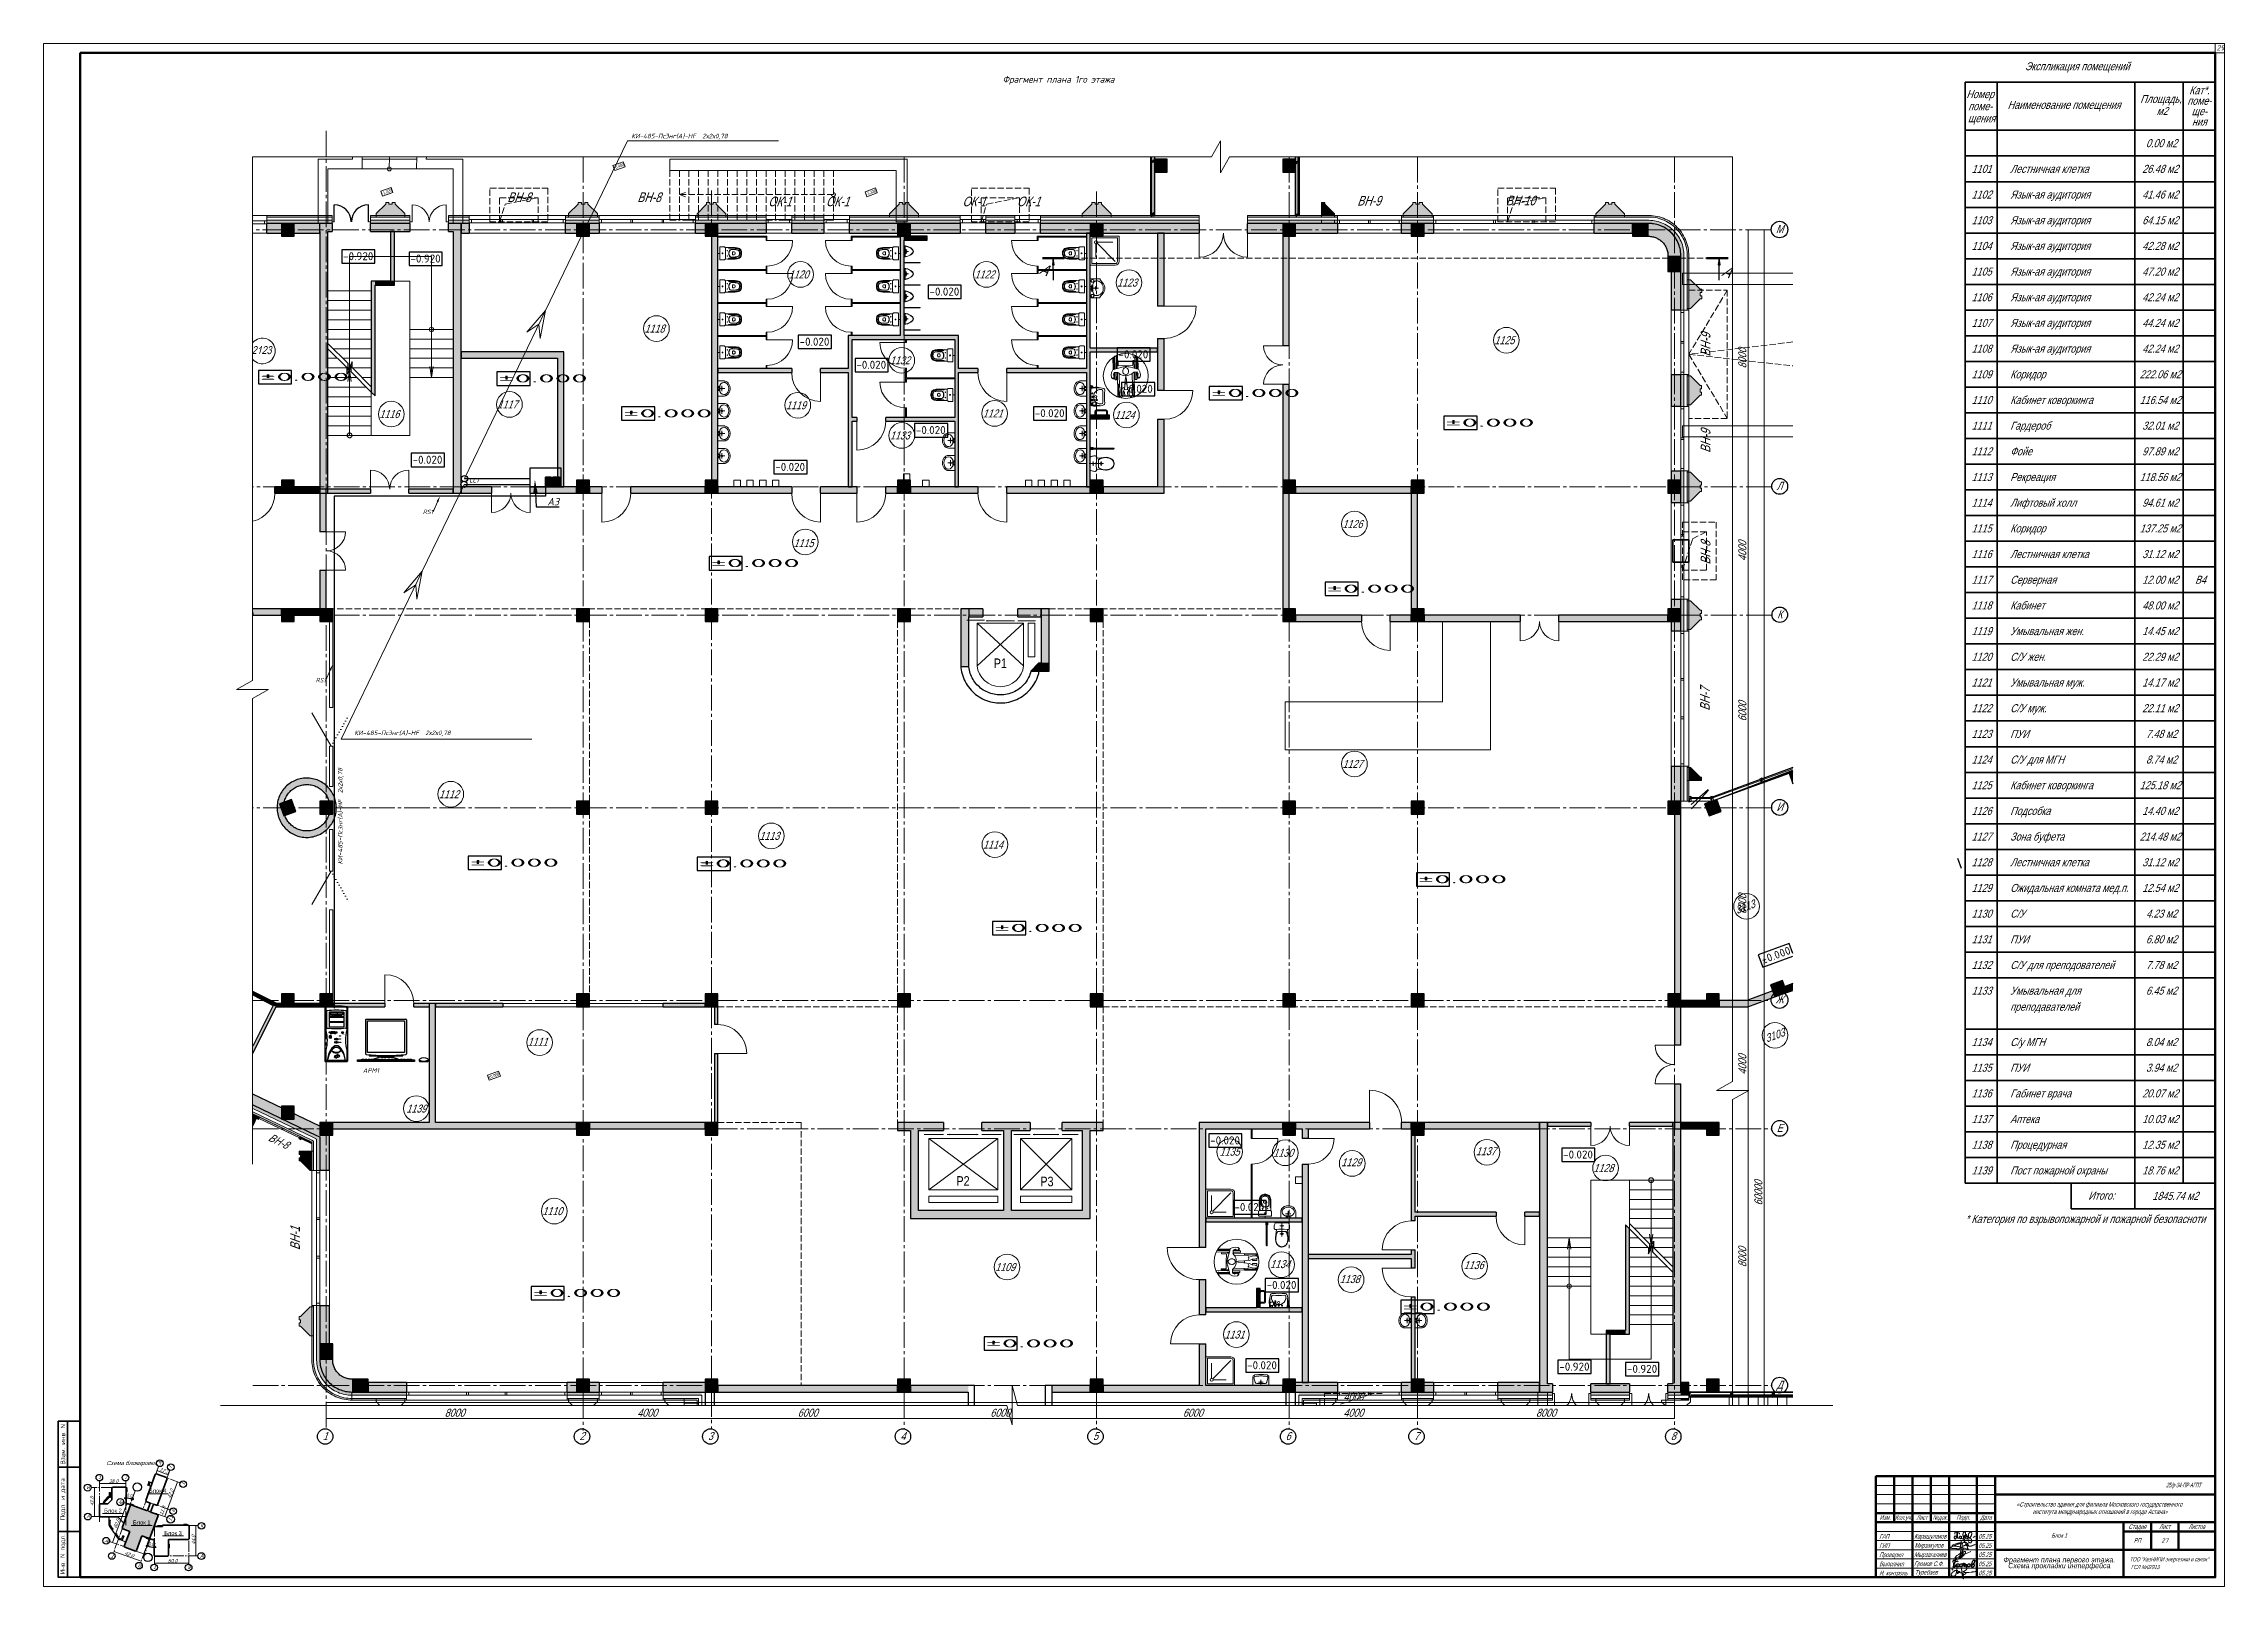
# Model space of a CAD drawing. Header units: millimetres. Extents: x 1949 to 134543, y 1145 to 48705.
# Drawn here: x 51615 to 99175, y 1145 to 34785 of the extents above; entities that cross this region are included whole.
import ezdxf
from ezdxf import colors
from ezdxf.entities.mleader import LeaderData, LeaderLine
from ezdxf.enums import TextEntityAlignment as Align
from ezdxf.math import Vec2, Vec3

# ---------------------------------------------------------------- set-up
doc = ezdxf.new("R2010")
doc.units = ezdxf.units.MM
for name, pattern in [('CONTINUA', [0]), ('LTYPE_2', [270, 200, -70]), ('LTYPE_5', [1100, 800, -100, 100, -100]), ('LTYPE_9', [100, 0, -100]), ('штриховая', [0.75, 0.5, -0.25])]:
    doc.linetypes.add(name, pattern=pattern)
for name, color, linetype, lineweight in [('.', 7, 'Continuous', 50), ('4.4.4._Сэндвич', 252, 'Continuous', 53), ('5', 7, 'Continuous', 13), ('Балки__каркасы__пороги', 30, 'Continuous', 25), ('Горизонтали--MAJ', 56, 'Continuous', 5), ('Оси', 30, 'LTYPE_5', 9)]:
    doc.layers.add(name, color=color, linetype=linetype, lineweight=lineweight)
for name, color, linetype, lineweight, true_color in [('STANDARD', 18, 'Continuous', 25, 0x000000), ('Лестница', 18, 'Continuous', 25, 0x000000), ('Меблировка', 18, 'Continuous', 25, 0x000000), ('Общий01', 18, 'Continuous', 13, 0x000000), ('Общий02', 18, 'Continuous', 18, 0x000000), ('Общий03', 18, 'Continuous', 25, 0x000000), ('Общий04', 18, 'Continuous', 50, 0x000000), ('Перекрытие_ж_бетон', 18, 'Continuous', 50, 0x000000), ('Растровая_поверхность', 18, 'Continuous', 5, 0x000000), ('Стена', 18, 'Continuous', 50, 0x000000), ('Стилевая_поверхн.', 18, 'Continuous', 5, 0x000000), ('Текст_1_10', 18, 'Continuous', 25, 0x000000), ('Текст_1_20', 18, 'Continuous', 25, 0x000000), ('Текст_1_50', 18, 'Continuous', 25, 0x000000)]:
    doc.layers.add(name, color=color, linetype=linetype, lineweight=lineweight, true_color=true_color)
doc.layers.add('АГПТ', color=7, linetype='Continuous')
doc.styles.add('ARIAL', font='arial.ttf')
doc.styles.add('ARIALUNICODEMS', font='ARIALUNI.ttf')
doc.styles.add('GOST-2.304_Type-B_italic', font='GOST_Common Italic.ttf')
doc.styles.add('ISOCPEUR', font='isocpeur.ttf')
doc.styles.get("Standard").update_dxf_attribs({"font": 'arial.ttf'})
doc.styles.add('АР', font='isocpeui.ttf')
doc.styles.add('Архитектурный', font='isocpeui.ttf')
doc.styles.add('СПДС', font='isocpeur.ttf', dxfattribs={"width": 0.9})

msp = doc.modelspace()

# ---------------------------------------------------------------- texts
at = {"layer": '4.4.4._Сэндвич', "color": 0, "lineweight": 30, "insert": (94175, 1780), "char_height": 110.4, "attachment_point": 1, "style": 'ARIAL'}
msp.add_mtext_dynamic_manual_height_columns('\\pxsm0.7,qc;{\\fArial|b0|i1|c204|p34;Фрагмент плана первого этажа.\\PСхема прокладки интерфейса}', width=2800, gutter_width=1125, heights=[0], dxfattribs=at)
at = {"layer": 'STANDARD', "color": 252, "linetype": 'Continuous', "lineweight": 35, "style": 'ARIAL', "oblique": 20, "width": 0.8}
for s, p in [('Экспликация помещений', (94823, 34204)), ('Номер ', (93546, 33596)), ('Кат*.', (98405, 33679)), ('поме- ', (93587, 33333)), ('Наименование помещения', (94446, 33362)), ('Площадь, ', (97338, 33491)), ('м2', (97695, 33228)), ('поме-', (98364, 33451)), ('ще-', (98459, 33224)), ('щения', (93580, 33071)), ('ния', (98466, 32996))]:
    msp.add_text(s, height=175, dxfattribs=at).set_placement(p)
at = {"layer": 'STANDARD', "color": 252, "linetype": 'Continuous', "lineweight": 5, "style": 'ARIAL', "oblique": 20, "width": 0.8}
for s, p in [('  0.00 м2', (97355, 32527)), ('   1101', (93498, 31967)), ('Лестничная клетка', (94502, 31967)), (' 26.48 м2', (97327, 31967)), ('   1102', (93498, 31407)), ('Язык-ая аудитория', (94502, 31407)), (' 41.46 м2', (97327, 31407)), ('   1103', (93498, 30847)), ('Язык-ая аудитория', (94502, 30847)), (' 64.15 м2', (97327, 30847)), ('   1104', (93498, 30287)), ('Язык-ая аудитория', (94502, 30287)), (' 42.28 м2', (97327, 30287)), ('   1105', (93498, 29727)), ('Язык-ая аудитория', (94502, 29727)), (' 47.20 м2', (97327, 29727)), ('   1106', (93498, 29167)), ('Язык-ая аудитория', (94502, 29167)), (' 42.24 м2', (97327, 29167)), ('   1107', (93498, 28607)), ('Язык-ая аудитория', (94502, 28607)), (' 44.24 м2', (97327, 28607)), ('   1108', (93498, 28047)), ('Язык-ая аудитория', (94502, 28047)), (' 42.24 м2', (97327, 28047)), ('   1109', (93498, 27487)), ('Коридор', (94502, 27487)), (' 222.06 м2', (97272, 27487)), ('Кабинет коворкинга', (94502, 26927)), ('   1110', (93498, 26927)), (' 116.54 м2', (97272, 26927)), ('   1111', (93498, 26367)), ('Гардероб', (94502, 26367)), (' 32.01 м2', (97327, 26367)), ('   1112', (93498, 25807)), ('Фойе', (94502, 25807)), (' 97.89 м2', (97327, 25807)), ('   1113', (93498, 25247)), ('Рекреация', (94502, 25247)), (' 118.56 м2', (97272, 25247)), ('   1114', (93498, 24687)), ('Лифтовый холл', (94502, 24687)), (' 94.61 м2', (97327, 24687)), ('   1115', (93498, 24127)), ('Коридор', (94502, 24127)), (' 137.25 м2', (97272, 24127)), ('   1116', (93498, 23567)), ('Лестничная клетка', (94502, 23567)), (' 31.12 м2', (97327, 23567)), ('   1117', (93498, 23007)), ('Серверная', (94502, 23007)), (' 12.00 м2', (97327, 23007)), (' В4', (98478, 23007)), ('   1118', (93498, 22447)), ('Кабинет', (94502, 22447)), (' 48.00 м2', (97327, 22447)), ('   1119', (93498, 21887)), ('Умывальная жен.', (94502, 21887)), (' 14.45 м2', (97327, 21887)), ('   1120', (93498, 21327)), ('С/У жен.', (94502, 21327)), (' 22.29 м2', (97327, 21327)), ('   1121', (93498, 20767)), ('Умывальная муж.', (94502, 20767)), (' 14.17 м2', (97327, 20767)), ('   1122', (93498, 20207)), ('С/У муж.', (94502, 20207)), (' 22.11 м2', (97327, 20207)), ('   1123', (93498, 19647)), ('ПУИ', (94502, 19647)), ('  7.48 м2', (97355, 19647)), ('   1124', (93498, 19087)), ('С/У для МГН', (94502, 19087)), ('  8.74 м2', (97355, 19087)), ('   1125', (93498, 18527)), ('Кабинет коворкинга', (94502, 18527)), (' 125.18 м2', (97272, 18527)), ('   1126', (93498, 17967)), ('Подсобка', (94502, 17967)), (' 14.40 м2', (97327, 17967)), ('   1127', (93498, 17407)), ('Зона буфета', (94502, 17407)), (' 214.48 м2', (97272, 17407)), ('   1128', (93498, 16847)), ('Лестничная клетка', (94502, 16847)), (' 31.12 м2', (97327, 16847)), ('   1129', (93498, 16287)), ('Ожидальная комната мед.п.', (94502, 16287)), (' 12.54 м2', (97327, 16287)), ('   1130', (93498, 15727)), ('С/У', (94502, 15727)), ('  4.23 м2', (97355, 15727)), ('   1131', (93498, 15167)), ('ПУИ', (94502, 15167)), ('  6.80 м2', (97355, 15167)), ('   1132', (93498, 14607)), ('С/У для преподователей', (94502, 14607)), ('  7.78 м2', (97355, 14607)), ('   1133', (93498, 14047)), ('Умывальная для ', (94502, 14047)), ('преподавателей', (94502, 13697)), ('  6.45 м2', (97355, 14047)), ('   1134', (93498, 12927)), ('С/у МГН', (94502, 12927)), ('  8.04 м2', (97355, 12927)), ('   1135', (93498, 12367)), ('ПУИ', (94502, 12367)), ('  3.94 м2', (97355, 12367)), ('   1136', (93498, 11807)), ('Габинет врача', (94502, 11807)), (' 20.07 м2', (97327, 11807)), ('   1137', (93498, 11247)), ('Аптека', (94502, 11247)), (' 10.03 м2', (97327, 11247)), ('   1138', (93498, 10687)), ('Процедурная', (94502, 10687)), (' 12.35 м2', (97327, 10687)), ('   1139', (93498, 10127)), ('Пост пожарной охраны', (94502, 10127)), (' 18.76 м2', (97327, 10127))]:
    msp.add_text(s, height=175, dxfattribs=at).set_placement(p)
at = {"layer": 'АГПТ', "color": 1, "linetype": 'штриховая', "lineweight": 15, "insert": (99001, 34750), "char_height": 112.5, "width": 606.26, "attachment_point": 1, "style": 'GOST-2.304_Type-B_italic'}
msp.add_mtext('{\\C0;29}', dxfattribs=at)
at = {"layer": 'АГПТ', "insert": (72528, 34082), "char_height": 150, "attachment_point": 1, "style": 'GOST-2.304_Type-B_italic'}
msp.add_mtext_dynamic_manual_height_columns('Фрагмент плана 1го этажа', width=8419.95, gutter_width=1, heights=[0], dxfattribs=at)
at = {"layer": 'АГПТ', "color": 1, "linetype": 'штриховая', "lineweight": 30, "char_height": 100, "width": 2660.54, "attachment_point": 1, "style": 'GOST-2.304_Type-B_italic'}
for s, insert in [('{\\fISOCPEUR|b0|i1|c204|p34;\\C0;КИ-485-ПсЭнг(А)-HF  2х2х0,78}', (64431, 32820)), ('{\\fISOCPEUR|b0|i1|c204|p34;\\C0;СС1}', (60898, 25313)), ('{\\fISOCPEUR|b0|i1|c204|p34;\\C0;КИ-485-ПсЭнг(А)-HF  2х2х0,78}', (58389, 19806)), ('{\\fISOCPEUR|b0|i1|c204|p34;\\C0;АРМ1}', (58574, 12444))]:
    msp.add_mtext(s, dxfattribs=dict(at, insert=insert))
at = {"layer": 'АГПТ', "color": 1, "linetype": 'штриховая', "lineweight": 30, "insert": (58033, 16889), "char_height": 100, "width": 2660.54, "attachment_point": 1, "rotation": 90, "style": 'GOST-2.304_Type-B_italic'}
msp.add_mtext('{\\fISOCPEUR|b0|i1|c204|p34;\\C0;КИ-485-ПсЭнг(А)-HF  2х2х0,78}', dxfattribs=at)
at = {"layer": 'Общий01', "color": 252, "linetype": 'Continuous', "lineweight": 35, "style": 'ARIAL', "oblique": 20, "width": 0.8}
for s, p in [('Итого:', (96204, 9578)), ('1845.74 м2', (97601, 9573)), ('* Категория по взрывопожарной и пожарной безопасноти', (93526, 9070))]:
    msp.add_text(s, height=175, dxfattribs=at).set_placement(p)

# ---------------------------------------------------------------- blocks, each defined once
blk = doc.blocks.new('1эт')
at = {"layer": 'Оси', "linetype": 'Continuous', "lineweight": 25}
h = blk.add_hatch(color=252, dxfattribs=at)
h.paths.add_polyline_path([(-542537, 415063), (-542549, 415103), (-542565, 415141), (-542585, 415172), (-542617, 415198), (-542650, 415199), (-542675, 415178), (-542682, 415137), (-542678, 415101), (-542666, 415060), (-542649, 415022), (-542629, 414991), (-542597, 414965), (-542565, 414964), (-542540, 414986), (-542533, 415027)])
h.paths.add_polyline_path([(-542572, 415095), (-542563, 415066), (-542558, 415037), (-542560, 415004), (-542573, 414988), (-542594, 414991), (-542616, 415016), (-542631, 415041), (-542642, 415069), (-542651, 415098), (-542656, 415126), (-542655, 415160), (-542641, 415176), (-542621, 415172), (-542598, 415147), (-542584, 415122)], flags=16)
h = blk.add_hatch(color=252, dxfattribs=at)
h.paths.add_polyline_path([(-542302, 415148), (-542314, 415189), (-542331, 415227), (-542351, 415257), (-542383, 415284), (-542415, 415285), (-542440, 415263), (-542447, 415222), (-542443, 415186), (-542431, 415146), (-542414, 415108), (-542394, 415077), (-542363, 415050), (-542330, 415050), (-542305, 415071), (-542298, 415112)])
h.paths.add_polyline_path([(-542337, 415180), (-542329, 415151), (-542324, 415123), (-542325, 415089), (-542338, 415073), (-542359, 415077), (-542381, 415102), (-542396, 415127), (-542408, 415154), (-542416, 415183), (-542421, 415212), (-542420, 415245), (-542407, 415261), (-542386, 415258), (-542364, 415233), (-542349, 415208)], flags=16)
h = blk.add_hatch(color=252, dxfattribs=at)
h.paths.add_polyline_path([(-542138, 415208), (-542150, 415248), (-542166, 415287), (-542186, 415317), (-542218, 415344), (-542251, 415344), (-542276, 415323), (-542283, 415282), (-542279, 415246), (-542267, 415206), (-542250, 415167), (-542230, 415137), (-542198, 415110), (-542165, 415110), (-542141, 415131), (-542133, 415172)])
h.paths.add_polyline_path([(-542173, 415240), (-542164, 415211), (-542159, 415183), (-542161, 415149), (-542174, 415133), (-542195, 415137), (-542217, 415162), (-542231, 415187), (-542243, 415214), (-542252, 415243), (-542257, 415271), (-542256, 415305), (-542242, 415321), (-542222, 415317), (-542199, 415293), (-542185, 415268)], flags=16)
h = blk.add_hatch(color=252, dxfattribs=at)
h.paths.add_polyline_path([(-541974, 415268), (-541985, 415308), (-542002, 415346), (-542022, 415377), (-542054, 415404), (-542087, 415404), (-542111, 415383), (-542119, 415342), (-542114, 415306), (-542103, 415265), (-542086, 415227), (-542066, 415196), (-542034, 415170), (-542001, 415169), (-541977, 415191), (-541969, 415232)])
h.paths.add_polyline_path([(-542009, 415300), (-542000, 415271), (-541995, 415242), (-541996, 415209), (-542010, 415193), (-542030, 415196), (-542053, 415221), (-542067, 415246), (-542079, 415274), (-542088, 415303), (-542093, 415331), (-542091, 415365), (-542078, 415381), (-542058, 415377), (-542035, 415352), (-542021, 415327)], flags=16)
for points in [[(-542775, 414994), (-542762, 414959), (-542756, 414951), (-542746, 414951), (-542738, 414958), (-542738, 414968), (-542751, 415003), (-542716, 415016), (-542708, 415022), (-542709, 415032), (-542715, 415039), (-542725, 415039), (-542760, 415026), (-542773, 415061), (-542779, 415069), (-542789, 415069), (-542796, 415063), (-542796, 415053), (-542783, 415018), (-542819, 415005), (-542826, 414999), (-542826, 414989), (-542820, 414981), (-542810, 414981)], [(-542682, 414922), (-542674, 414928), (-542674, 414938), (-542681, 414945), (-542690, 414945), (-542784, 414911), (-542792, 414905), (-542792, 414895), (-542786, 414887), (-542776, 414887)], [(-542467, 415026), (-542463, 415015), (-542457, 415007), (-542447, 415007), (-542439, 415013), (-542440, 415023), (-542444, 415035), (-542450, 415043), (-542460, 415042), (-542468, 415036)]]:
    blk.add_hatch(color=252, dxfattribs=at).paths.add_polyline_path(points)
at = {"layer": 'Растровая_поверхность', "linetype": 'Continuous', "lineweight": 9}
for points in [[(-585121, 438193), (-585121, 438250), (-585421, 438550), (-585421, 438600), (-585521, 438600), (-585521, 438550), (-585621, 438550), (-585621, 438600), (-585721, 438600), (-585721, 438550), (-586021, 438250), (-586021, 438193)], [(-579121, 438193), (-579121, 438249), (-579421, 438549), (-579421, 438599), (-579521, 438599), (-579521, 438549), (-579621, 438549), (-579621, 438599), (-579721, 438599), (-579721, 438549), (-580021, 438249), (-580021, 438193)], [(-575121, 438193), (-575121, 438248), (-575421, 438548), (-575421, 438598), (-575521, 438598), (-575521, 438548), (-575621, 438548), (-575621, 438598), (-575721, 438598), (-575721, 438548), (-576021, 438248), (-576021, 438193)], [(-569121, 438193), (-569121, 438248), (-569421, 438547), (-569421, 438597), (-569521, 438597), (-569521, 438547), (-569621, 438547), (-569621, 438597), (-569721, 438597), (-569721, 438547), (-570021, 438248), (-570021, 438193)], [(-563121, 438193), (-563121, 438247), (-563421, 438547), (-563421, 438597), (-563521, 438597), (-563521, 438547), (-563621, 438547), (-563621, 438597), (-563722, 438597), (-563722, 438547), (-564021, 438247), (-564021, 438193)], [(-556161, 438245), (-556461, 438545), (-556461, 438595), (-556562, 438595), (-556562, 438193), (-556161, 438193)], [(-553722, 438545), (-554022, 438245), (-554022, 438193), (-553121, 438193), (-553121, 438245), (-553421, 438545), (-553421, 438595), (-553521, 438595), (-553521, 438545), (-553621, 438545), (-553621, 438595), (-553722, 438595)], [(-547121, 438245), (-547421, 438545), (-547421, 438595), (-547521, 438595), (-547521, 438545), (-547621, 438545), (-547621, 438595), (-547721, 438595), (-547721, 438545), (-548021, 438245), (-548021, 438193), (-547121, 438193)], [(-544770, 435893), (-545070, 436193), (-545121, 436193), (-545121, 435293), (-545070, 435293), (-544770, 435593), (-544720, 435593), (-544720, 435693), (-544770, 435693), (-544770, 435793), (-544720, 435793), (-544720, 435893)], [(-545121, 432293), (-545071, 432293), (-544771, 432593), (-544721, 432593), (-544721, 432693), (-544771, 432693), (-544771, 432793), (-544721, 432793), (-544721, 432893), (-544770, 432893), (-545070, 433193), (-545121, 433193)], [(-545071, 429293), (-544771, 429593), (-544721, 429593), (-544721, 429693), (-544771, 429693), (-544771, 429793), (-544721, 429793), (-544721, 429893), (-544771, 429893), (-545071, 430193), (-545121, 430193), (-545121, 429293)], [(-544771, 425893), (-545071, 426193), (-545121, 426193), (-545121, 425293), (-545072, 425293), (-544771, 425593), (-544721, 425593), (-544721, 425693), (-544771, 425693), (-544771, 425793), (-544721, 425793), (-544721, 425893)], [(-544772, 420693), (-545072, 420993), (-545121, 420993), (-545121, 420593), (-544722, 420593), (-544722, 420693)], [(-542897, 420620), (-544382, 420080), (-544372, 420052), (-542887, 420592)], [(-541876, 420992), (-542832, 420644), (-542821, 420616), (-541876, 420960)], [(-545051, 420033), (-544439, 420033), (-544450, 420063), (-545051, 420063)], [(-589863, 409822), (-589711, 410138), (-589863, 410211)], [(-589648, 410108), (-589711, 410138), (-589746, 410066), (-589683, 410036), (-589670, 410063)], [(-589670, 410063), (-588410, 409460), (-588389, 409505), (-589649, 410108)], [(-588423, 409433), (-588359, 409403), (-588347, 409430), (-588325, 409475), (-588385, 409504), (-588389, 409505)], [(-588370, 408943), (-588370, 408843), (-588420, 408843), (-588420, 408743), (-588370, 408743), (-588071, 408443), (-588021, 408443), (-588021, 409043), (-588420, 409043), (-588420, 408943)], [(-588347, 409430), (-588021, 409274), (-588021, 409329), (-588325, 409475)], [(-588021, 404193), (-588070, 404193), (-588370, 403894), (-588420, 403894), (-588420, 403793), (-588370, 403793), (-588370, 403693), (-588420, 403693), (-588420, 403593), (-588370, 403593), (-588070, 403293), (-588021, 403293)], [(-543819, 401423), (-543819, 401453), (-545049, 401453), (-545049, 401423)], [(-543749, 401453), (-543749, 401423), (-542519, 401423), (-542519, 401453)], [(-542449, 401423), (-541876, 401423), (-541876, 401453), (-542449, 401453)]]:
    blk.add_hatch(color=252, dxfattribs=at).paths.add_polyline_path(points)
at = {"layer": 'Стена', "linetype": 'Continuous', "lineweight": 5}
for points in [[(-561371, 439943), (-561771, 439943), (-561771, 439543), (-561371, 439543)], [(-557371, 439943), (-557771, 439943), (-557771, 439543), (-557371, 439543)], [(-589425, 438143), (-587771, 438143), (-587771, 438193), (-589425, 438193)], [(-589425, 437943), (-587771, 437943), (-587771, 438043), (-589425, 438043)], [(-589425, 437643), (-587771, 437643), (-587771, 437943), (-589425, 437943)], [(-588571, 437943), (-588971, 437943), (-588971, 437543), (-588571, 437543)], [(-587521, 429543), (-587521, 437693), (-587771, 437693), (-587771, 429543)], [(-585571, 437693), (-585571, 436143), (-585451, 436143), (-585451, 437693)], [(-583371, 429543), (-583371, 437943), (-583621, 437943), (-583621, 429543)], [(-579371, 437943), (-579771, 437943), (-579771, 437543), (-579371, 437543)], [(-575371, 437943), (-575771, 437943), (-575771, 437543), (-575371, 437543)], [(-569371, 437943), (-569771, 437943), (-569771, 437543), (-569371, 437543)], [(-563891, 437643), (-563891, 429743), (-563771, 429743), (-563771, 437643)], [(-563371, 437943), (-563771, 437943), (-563771, 437543), (-563371, 437543)], [(-557371, 437943), (-557771, 437943), (-557771, 437543), (-557371, 437543)], [(-553371, 437943), (-553771, 437943), (-553771, 437543), (-553371, 437543)], [(-546872, 437543), (-546372, 437543), (-546372, 437943), (-546872, 437943)], [(-545371, 436943), (-545371, 436952), (-545373, 437004), (-545378, 437056), (-545385, 437108), (-545395, 437159), (-545407, 437210), (-545423, 437260), (-545432, 437285), (-545441, 437310), (-545461, 437358), (-545484, 437405), (-545510, 437451), (-545537, 437495), (-545567, 437538), (-545600, 437579), (-545634, 437619), (-545670, 437656), (-545709, 437692), (-545749, 437726), (-545791, 437757), (-545834, 437787), (-545879, 437814), (-545925, 437838), (-545973, 437860), (-546021, 437880), (-546071, 437897), (-546121, 437911), (-546172, 437923), (-546224, 437932), (-546276, 437939), (-546328, 437942), (-546372, 437943), (-546372, 437543), (-546345, 437543), (-546314, 437540), (-546283, 437537), (-546252, 437531), (-546221, 437524), (-546191, 437515), (-546161, 437505), (-546132, 437493), (-546104, 437480), (-546076, 437465), (-546049, 437449), (-546023, 437432), (-545998, 437413), (-545974, 437393), (-545951, 437371), (-545929, 437348), (-545908, 437325), (-545889, 437300), (-545871, 437274), (-545854, 437248), (-545839, 437220), (-545825, 437192), (-545813, 437163), (-545808, 437148), (-545802, 437133), (-545793, 437103), (-545785, 437073), (-545779, 437042), (-545775, 437011), (-545772, 436980), (-545771, 436948), (-545771, 436943)], [(-545172, 436995), (-545171, 436943), (-545121, 436943), (-545122, 436998), (-545127, 437063), (-545135, 437128), (-545146, 437192), (-545161, 437256), (-545179, 437319), (-545200, 437381), (-545225, 437442), (-545252, 437501), (-545283, 437559), (-545317, 437615), (-545353, 437669), (-545393, 437722), (-545435, 437772), (-545479, 437820), (-545527, 437865), (-545576, 437908), (-545628, 437948), (-545681, 437986), (-545737, 438021), (-545794, 438052), (-545853, 438081), (-545913, 438107), (-545944, 438118), (-545975, 438129), (-546037, 438148), (-546101, 438164), (-546165, 438176), (-546230, 438186), (-546295, 438191), (-546361, 438194), (-546371, 438193), (-546371, 438143), (-546361, 438144), (-546298, 438141), (-546236, 438136), (-546173, 438127), (-546112, 438115), (-546051, 438100), (-545991, 438082), (-545961, 438071), (-545931, 438060), (-545874, 438035), (-545817, 438008), (-545762, 437977), (-545709, 437944), (-545657, 437908), (-545608, 437869), (-545560, 437828), (-545515, 437784), (-545472, 437739), (-545432, 437690), (-545394, 437640), (-545359, 437588), (-545327, 437534), (-545297, 437479), (-545270, 437422), (-545247, 437363), (-545226, 437304), (-545209, 437244), (-545195, 437182), (-545184, 437120), (-545176, 437058)], [(-545372, 436987), (-545371, 436943), (-545271, 436943), (-545272, 436991), (-545276, 437048), (-545283, 437106), (-545293, 437162), (-545306, 437219), (-545322, 437274), (-545341, 437328), (-545362, 437382), (-545387, 437434), (-545414, 437485), (-545443, 437534), (-545475, 437582), (-545510, 437628), (-545547, 437672), (-545587, 437714), (-545628, 437754), (-545671, 437792), (-545717, 437828), (-545764, 437861), (-545813, 437891), (-545863, 437919), (-545915, 437944), (-545968, 437967), (-545995, 437977), (-546022, 437987), (-546077, 438004), (-546133, 438017), (-546190, 438028), (-546247, 438036), (-546304, 438041), (-546362, 438043), (-546371, 438043), (-546371, 437943), (-546363, 437943), (-546310, 437942), (-546258, 437937), (-546206, 437930), (-546155, 437920), (-546104, 437907), (-546054, 437892), (-546029, 437883), (-546005, 437874), (-545957, 437853), (-545909, 437830), (-545864, 437805), (-545819, 437777), (-545776, 437747), (-545735, 437715), (-545696, 437681), (-545658, 437644), (-545622, 437606), (-545588, 437566), (-545557, 437524), (-545528, 437481), (-545501, 437436), (-545476, 437389), (-545454, 437342), (-545434, 437293), (-545417, 437244), (-545403, 437194), (-545391, 437142), (-545382, 437091), (-545376, 437039)], [(-575371, 429943), (-575371, 437543), (-575571, 437543), (-575571, 429943)], [(-575371, 437513), (-573841, 437513), (-573841, 437543), (-575371, 437543)], [(-571221, 437513), (-569691, 437513), (-569691, 437543), (-571221, 437543)], [(-569571, 434453), (-569571, 437543), (-569691, 437543), (-569691, 434453)], [(-569571, 437423), (-568851, 437423), (-568851, 437543), (-569571, 437543)], [(-565421, 437513), (-563891, 437513), (-563891, 437543), (-565421, 437543)], [(-545771, 436943), (-545771, 436443), (-545371, 436443), (-545371, 436943)], [(-575371, 436483), (-573871, 436483), (-573871, 436513), (-575371, 436513)], [(-571191, 436483), (-569691, 436483), (-569691, 436513), (-571191, 436513)], [(-565391, 436483), (-563891, 436483), (-563891, 436513), (-565391, 436513)], [(-586171, 436143), (-586171, 432693), (-586051, 432573), (-586051, 436143)], [(-585451, 436143), (-586051, 436143), (-586051, 436023), (-585451, 436023)], [(-575371, 435453), (-573841, 435453), (-573841, 435483), (-575371, 435483)], [(-571221, 435453), (-569691, 435453), (-569691, 435483), (-571221, 435483)], [(-565391, 435453), (-563891, 435453), (-563891, 435483), (-565391, 435483)], [(-575371, 434423), (-573841, 434423), (-573841, 434453), (-575371, 434453)], [(-571191, 429743), (-571191, 434453), (-571311, 434453), (-571311, 429743)], [(-571191, 434333), (-567991, 434333), (-567991, 434453), (-571191, 434453)], [(-567871, 429743), (-567871, 434453), (-567991, 434453), (-567991, 429743)], [(-565391, 434423), (-563891, 434423), (-563891, 434453), (-565391, 434453)], [(-583371, 433743), (-580371, 433743), (-580371, 433943), (-583371, 433943)], [(-580171, 429743), (-580171, 433943), (-580371, 433943), (-580371, 429743)], [(-563771, 433943), (-561671, 433943), (-561671, 434063), (-563771, 434063)], [(-569521, 433103), (-567991, 433103), (-567991, 433133), (-569521, 433133)], [(-563170, 431973), (-563770, 431973), (-563770, 431853), (-563170, 431853)], [(-588971, 429543), (-588971, 429743), (-589171, 429743), (-589171, 429543)], [(-588571, 429943), (-588971, 429943), (-588971, 429543), (-588571, 429543)], [(-587771, 429543), (-587771, 429743), (-588571, 429743), (-588571, 429543)], [(-579771, 429543), (-579371, 429543), (-579371, 429943), (-579771, 429943)], [(-575371, 429943), (-575771, 429943), (-575771, 429543), (-575371, 429543)], [(-569371, 429943), (-569771, 429943), (-569771, 429543), (-569371, 429543)], [(-563371, 429943), (-563771, 429943), (-563771, 429543), (-563371, 429543)], [(-563371, 429543), (-561471, 429543), (-561471, 429743), (-563371, 429743)], [(-557371, 429943), (-557771, 429943), (-557771, 429543), (-557371, 429543)], [(-557571, 429543), (-557771, 429543), (-557771, 425943), (-557571, 425943)], [(-557371, 429743), (-557371, 429543), (-553771, 429543), (-553771, 429743)], [(-553371, 429943), (-553771, 429943), (-553771, 429543), (-553371, 429543)], [(-553771, 429543), (-553771, 425943), (-553571, 425943), (-553571, 429543)], [(-545371, 429943), (-545771, 429943), (-545771, 429543), (-545371, 429543)], [(-589829, 425743), (-588971, 425743), (-588971, 425943), (-589863, 425943), (-589863, 425932)], [(-589863, 425731), (-589829, 425743), (-589863, 425932)], [(-588571, 425943), (-588971, 425943), (-588971, 425543), (-588571, 425543)], [(-587771, 425943), (-588571, 425943), (-588571, 425743), (-587771, 425743)], [(-587371, 425943), (-587771, 425943), (-587771, 425543), (-587371, 425543)], [(-579771, 425543), (-579371, 425543), (-579371, 425943), (-579771, 425943)], [(-575371, 425943), (-575771, 425943), (-575771, 425543), (-575371, 425543)], [(-569371, 425943), (-569771, 425943), (-569771, 425543), (-569371, 425543)], [(-567801, 425943), (-567801, 424143), (-567551, 424143), (-567551, 425943)], [(-565301, 425943), (-565301, 424243), (-565051, 424243), (-565051, 425943)], [(-563371, 425943), (-563771, 425943), (-563771, 425543), (-563371, 425543)], [(-557371, 425943), (-557771, 425943), (-557771, 425543), (-557371, 425543)], [(-553371, 425943), (-553771, 425943), (-553771, 425543), (-553371, 425543)], [(-545371, 425943), (-545771, 425943), (-545771, 425543), (-545371, 425543)], [(-565617, 423993), (-565051, 423993), (-565051, 424243), (-565381, 424243)], [(-541997, 420820), (-541876, 420490), (-541876, 420864)], [(-588652, 419999), (-589028, 419863), (-588891, 419487), (-588515, 419623)], [(-587771, 419543), (-587371, 419543), (-587371, 419943), (-587771, 419943)], [(-579771, 419543), (-579371, 419543), (-579371, 419943), (-579771, 419943)], [(-575371, 419943), (-575771, 419943), (-575771, 419543), (-575371, 419543)], [(-557371, 419943), (-557771, 419943), (-557771, 419543), (-557371, 419543)], [(-553371, 419943), (-553771, 419943), (-553771, 419543), (-553371, 419543)], [(-545371, 419943), (-545771, 419943), (-545771, 419543), (-545371, 419543)], [(-544491, 419487), (-544115, 419623), (-544252, 419999), (-544628, 419863)], [(-545571, 419543), (-545571, 413943), (-545371, 413943), (-545371, 419543)], [(-589863, 413911), (-589132, 413540), (-589130, 413543), (-589130, 413643), (-589114, 413643), (-589130, 413651), (-589863, 414023)], [(-588571, 413943), (-588971, 413943), (-588971, 413543), (-588571, 413543)], [(-587371, 413943), (-587771, 413943), (-587771, 413543), (-587371, 413543)], [(-579371, 413943), (-579771, 413943), (-579771, 413543), (-579371, 413543)], [(-575371, 413943), (-575771, 413943), (-575771, 413543), (-575371, 413543)], [(-569371, 413943), (-569771, 413943), (-569771, 413543), (-569371, 413543)], [(-563371, 413943), (-563771, 413943), (-563771, 413543), (-563371, 413543)], [(-557371, 413943), (-557771, 413943), (-557771, 413543), (-557371, 413543)], [(-553371, 413943), (-553771, 413943), (-553771, 413543), (-553371, 413543)], [(-545371, 413943), (-545771, 413943), (-545771, 413543), (-545371, 413543)], [(-544171, 413943), (-544571, 413943), (-544571, 413543), (-544171, 413543)], [(-543313, 413743), (-543278, 413543), (-542439, 413849), (-542507, 414036)], [(-542439, 413849), (-542063, 413985), (-542200, 414361), (-542576, 414224)], [(-541876, 414266), (-542131, 414173), (-542063, 413985), (-541876, 414053)], [(-589863, 412100), (-589132, 413540), (-589221, 413585), (-589863, 412321)], [(-589130, 413543), (-588971, 413543), (-588971, 413643), (-589130, 413643)], [(-588571, 413543), (-587771, 413543), (-587771, 413643), (-588571, 413643)], [(-584164, 409943), (-584164, 413643), (-584364, 413643), (-584364, 409943)], [(-584164, 413543), (-582071, 413543), (-582071, 413643), (-584164, 413643)], [(-577071, 413543), (-575771, 413543), (-575771, 413643), (-577071, 413643)], [(-545371, 413543), (-544571, 413543), (-544571, 413743), (-545371, 413743)], [(-544171, 413743), (-544171, 413543), (-543278, 413543), (-543313, 413743)], [(-587771, 409487), (-587771, 409820), (-589863, 410821), (-589863, 410488)], [(-587871, 409424), (-587871, 409535), (-589863, 410488), (-589863, 410377)], [(-588571, 410443), (-588971, 410443), (-588971, 410043), (-588571, 410043)], [(-588021, 409330), (-588021, 409385), (-589863, 410266), (-589863, 410211)], [(-587371, 409943), (-587771, 409943), (-587771, 409543), (-587371, 409543)], [(-587471, 409943), (-587471, 409743), (-583471, 409743), (-579771, 409743), (-579771, 409943), (-583471, 409943)], [(-579371, 409943), (-579771, 409943), (-579771, 409543), (-579371, 409543)], [(-579371, 409743), (-575771, 409743), (-575771, 409943), (-579371, 409943)], [(-575371, 409943), (-575771, 409943), (-575771, 409543), (-575371, 409543)], [(-560371, 409943), (-560371, 409743), (-557771, 409743), (-557771, 409943)], [(-557371, 409943), (-557771, 409943), (-557771, 409543), (-557371, 409543)], [(-553371, 409943), (-553771, 409943), (-553771, 409543), (-553371, 409543)], [(-553371, 409743), (-549771, 409743), (-549771, 409943), (-553371, 409943)], [(-549771, 409943), (-549771, 401543), (-549521, 401543), (-549521, 409943)], [(-545621, 409943), (-545621, 401543), (-545371, 401543), (-545371, 409943)], [(-544571, 409943), (-545371, 409943), (-545371, 409743), (-544571, 409743)], [(-544171, 409943), (-544571, 409943), (-544571, 409543), (-544171, 409543)], [(-569371, 409693), (-569371, 407193), (-569121, 407193), (-569121, 409693)], [(-566471, 409693), (-566471, 407193), (-566221, 407193), (-566221, 409693)], [(-564021, 409693), (-564021, 407193), (-563771, 407193), (-563771, 409693)], [(-566221, 407193), (-569371, 407193), (-569371, 406943), (-566221, 406943)], [(-566221, 406943), (-563771, 406943), (-563771, 407193), (-566221, 407193)], [(-560171, 406843), (-557171, 406843), (-557171, 406963), (-560171, 406963)], [(-546971, 403343), (-546971, 406629), (-547091, 406749), (-547091, 403343)], [(-553771, 405823), (-556971, 405823), (-556971, 405703), (-553771, 405703)], [(-558591, 404763), (-558591, 404163), (-558471, 404163), (-558471, 404763)], [(-560171, 404043), (-557171, 404043), (-557171, 404163), (-560171, 404163)], [(-587371, 402543), (-587371, 403043), (-587771, 403043), (-587771, 402543)], [(-547691, 403343), (-547091, 403343), (-547091, 403463), (-547691, 403463)], [(-547571, 401793), (-547571, 403343), (-547691, 403343), (-547691, 401793)], [(-587972, 402533), (-587972, 402543), (-588022, 402543), (-588022, 402532), (-588020, 402467), (-588014, 402401), (-588005, 402337), (-587992, 402272), (-587976, 402209), (-587957, 402146), (-587935, 402085), (-587909, 402024), (-587881, 401966), (-587849, 401908), (-587814, 401853), (-587777, 401799), (-587736, 401748), (-587693, 401698), (-587648, 401651), (-587600, 401606), (-587550, 401564), (-587498, 401525), (-587443, 401488), (-587387, 401455), (-587329, 401424), (-587270, 401396), (-587209, 401372), (-587147, 401350), (-587085, 401332), (-587021, 401318), (-586956, 401306), (-586891, 401298), (-586826, 401294), (-586771, 401293), (-586771, 401343), (-586824, 401344), (-586887, 401348), (-586949, 401356), (-587011, 401367), (-587072, 401381), (-587132, 401398), (-587192, 401419), (-587250, 401442), (-587307, 401469), (-587363, 401498), (-587416, 401531), (-587469, 401566), (-587519, 401604), (-587567, 401644), (-587613, 401687), (-587656, 401732), (-587698, 401779), (-587736, 401829), (-587772, 401880), (-587806, 401934), (-587836, 401989), (-587864, 402045), (-587888, 402103), (-587910, 402162), (-587928, 402222), (-587943, 402283), (-587955, 402345), (-587964, 402407), (-587970, 402470)], [(-587772, 402534), (-587772, 402543), (-587872, 402543), (-587872, 402533), (-587870, 402476), (-587865, 402418), (-587857, 402361), (-587846, 402305), (-587832, 402249), (-587815, 402194), (-587795, 402140), (-587773, 402087), (-587748, 402035), (-587720, 401985), (-587689, 401936), (-587656, 401888), (-587621, 401843), (-587583, 401800), (-587543, 401758), (-587501, 401719), (-587456, 401682), (-587410, 401647), (-587363, 401615), (-587313, 401585), (-587262, 401558), (-587210, 401534), (-587157, 401512), (-587102, 401494), (-587047, 401478), (-586991, 401465), (-586934, 401455), (-586877, 401448), (-586819, 401444), (-586771, 401443), (-586771, 401543), (-586815, 401544), (-586867, 401547), (-586919, 401554), (-586971, 401563), (-587022, 401575), (-587072, 401589), (-587122, 401606), (-587170, 401626), (-587218, 401648), (-587264, 401672), (-587309, 401699), (-587352, 401729), (-587394, 401760), (-587434, 401794), (-587473, 401830), (-587509, 401867), (-587543, 401907), (-587576, 401948), (-587606, 401991), (-587633, 402035), (-587659, 402081), (-587682, 402128), (-587702, 402176), (-587720, 402226), (-587735, 402276), (-587748, 402326), (-587758, 402378), (-587765, 402430), (-587770, 402482)], [(-587772, 402543), (-587772, 402534), (-587770, 402482), (-587765, 402430), (-587758, 402378), (-587748, 402327), (-587735, 402276), (-587720, 402226), (-587711, 402201), (-587702, 402176), (-587682, 402128), (-587659, 402081), (-587633, 402035), (-587606, 401991), (-587576, 401948), (-587543, 401907), (-587509, 401867), (-587473, 401830), (-587434, 401794), (-587394, 401760), (-587352, 401729), (-587309, 401699), (-587264, 401672), (-587218, 401648), (-587170, 401626), (-587122, 401606), (-587072, 401589), (-587022, 401575), (-586971, 401563), (-586919, 401554), (-586867, 401547), (-586815, 401544), (-586771, 401543), (-586771, 401943), (-586798, 401943), (-586829, 401946), (-586860, 401949), (-586891, 401955), (-586922, 401962), (-586952, 401971), (-586982, 401981), (-587011, 401993), (-587039, 402006), (-587067, 402021), (-587094, 402037), (-587120, 402054), (-587145, 402073), (-587169, 402094), (-587192, 402115), (-587214, 402138), (-587235, 402161), (-587254, 402186), (-587272, 402212), (-587289, 402238), (-587304, 402266), (-587318, 402294), (-587330, 402323), (-587335, 402338), (-587341, 402353), (-587350, 402383), (-587357, 402413), (-587363, 402444), (-587368, 402475), (-587371, 402506), (-587372, 402538), (-587372, 402543)], [(-586271, 401943), (-586771, 401943), (-586771, 401543), (-586271, 401543)], [(-579771, 401543), (-579371, 401543), (-579371, 401943), (-579771, 401943)], [(-575771, 401543), (-575371, 401543), (-575371, 401943), (-575771, 401943)], [(-575371, 401543), (-569771, 401543), (-569771, 401743), (-575371, 401743)], [(-569771, 401543), (-569371, 401543), (-569371, 401943), (-569771, 401943)], [(-567571, 401743), (-569371, 401743), (-569371, 401543), (-567571, 401543)], [(-564971, 401543), (-563771, 401543), (-563771, 401743), (-564971, 401743)], [(-563771, 401543), (-563371, 401543), (-563371, 401943), (-563771, 401943)], [(-557771, 401743), (-563371, 401743), (-563371, 401543), (-557771, 401543)], [(-557371, 401943), (-557771, 401943), (-557771, 401543), (-557371, 401543)], [(-553371, 401943), (-553771, 401943), (-553771, 401543), (-553371, 401543)], [(-545121, 401843), (-545371, 401843), (-545371, 401543), (-545121, 401543)], [(-545121, 401543), (-545371, 401543), (-545371, 401443), (-545121, 401443)], [(-544171, 401943), (-544571, 401943), (-544571, 401543), (-544171, 401543)], [(-545121, 401343), (-545371, 401343), (-545371, 401293), (-545121, 401293)]]:
    blk.add_hatch(color=252, dxfattribs=at).paths.add_polyline_path(points)
h = blk.add_hatch(color=252, dxfattribs=at)
h.paths.add_polyline_path([(-586191, 438143), (-584965, 438143), (-584965, 438193), (-586191, 438193)])
h.paths.add_polyline_path([(-583371, 438143), (-583371, 438193), (-583765, 438193), (-583765, 438143)])
h.paths.add_polyline_path([(-587771, 438143), (-587391, 438143), (-587391, 438193), (-587771, 438193)])
h = blk.add_hatch(color=252, dxfattribs=at)
h.paths.add_polyline_path([(-586191, 437943), (-584965, 437943), (-584965, 438043), (-586191, 438043)])
h.paths.add_polyline_path([(-583371, 437943), (-583371, 438043), (-583765, 438043), (-583765, 437943)])
h.paths.add_polyline_path([(-587771, 437943), (-587391, 437943), (-587391, 438043), (-587771, 438043)])
h = blk.add_hatch(color=252, dxfattribs=at)
h.paths.add_polyline_path([(-584965, 437943), (-586191, 437943), (-586191, 437693), (-584965, 437693)])
h.paths.add_polyline_path([(-587771, 437943), (-587771, 437693), (-587391, 437693), (-587391, 437943)])
h.paths.add_polyline_path([(-583621, 437943), (-583765, 437943), (-583765, 437693), (-583621, 437693)])
h = blk.add_hatch(color=252, dxfattribs=at)
h.paths.add_polyline_path([(-567021, 438193), (-567021, 438143), (-566121, 438143), (-566121, 438193)])
h.paths.add_polyline_path([(-561471, 438193), (-565321, 438193), (-565321, 438143), (-561471, 438143)])
h.paths.add_polyline_path([(-567821, 438143), (-567821, 438193), (-571271, 438193), (-571271, 438143)])
h.paths.add_polyline_path([(-573071, 438143), (-572071, 438143), (-572071, 438193), (-573071, 438193)])
h.paths.add_polyline_path([(-580121, 438193), (-580121, 438143), (-579071, 438143), (-579071, 438193)])
h.paths.add_polyline_path([(-583121, 438193), (-583371, 438193), (-583371, 438143), (-583121, 438143)])
h.paths.add_polyline_path([(-573871, 438143), (-573871, 438193), (-576071, 438193), (-576071, 438143)])
h = blk.add_hatch(color=252, dxfattribs=at)
h.paths.add_polyline_path([(-565321, 437943), (-561471, 437943), (-561471, 438043), (-565321, 438043)])
h.paths.add_polyline_path([(-573871, 437943), (-573871, 438043), (-576071, 438043), (-576071, 437943)])
h.paths.add_polyline_path([(-571271, 437943), (-567821, 437943), (-567821, 438043), (-571271, 438043)])
h.paths.add_polyline_path([(-583121, 437943), (-583121, 438043), (-583371, 438043), (-583371, 437943)])
h.paths.add_polyline_path([(-566121, 438043), (-567021, 438043), (-567021, 437943), (-566121, 437943)])
h.paths.add_polyline_path([(-573071, 438043), (-573071, 437943), (-572071, 437943), (-572071, 438043)])
h.paths.add_polyline_path([(-579071, 438043), (-580121, 438043), (-580121, 437943), (-579071, 437943)])
h = blk.add_hatch(color=252, dxfattribs=at)
h.paths.add_polyline_path([(-580121, 437943), (-580121, 437643), (-579071, 437643), (-579071, 437943)])
h.paths.add_polyline_path([(-573071, 437643), (-572071, 437643), (-572071, 437943), (-573071, 437943)])
h.paths.add_polyline_path([(-567021, 437943), (-567021, 437643), (-566121, 437643), (-566121, 437943)])
h.paths.add_polyline_path([(-561471, 437943), (-565321, 437943), (-565321, 437643), (-561471, 437643)])
h.paths.add_polyline_path([(-567821, 437643), (-567821, 437943), (-571271, 437943), (-571271, 437643)])
h.paths.add_polyline_path([(-573871, 437943), (-576071, 437943), (-576071, 437643), (-573871, 437643)])
h.paths.add_polyline_path([(-583121, 437643), (-583121, 437943), (-583371, 437943), (-583371, 437643)])
h = blk.add_hatch(color=252, dxfattribs=at)
h.paths.add_polyline_path([(-561471, 435363), (-561471, 437643), (-561671, 437643), (-561671, 435363)])
h.paths.add_polyline_path([(-561471, 431843), (-561671, 431843), (-561671, 429743), (-561471, 429743)])
h.paths.add_polyline_path([(-561671, 434363), (-561671, 432743), (-561471, 432743), (-561471, 434363)])
h = blk.add_hatch(color=252, dxfattribs=at)
h.paths.add_polyline_path([(-558871, 438143), (-556071, 438143), (-556071, 438193), (-558871, 438193)])
h.paths.add_polyline_path([(-553071, 438143), (-553071, 438193), (-554071, 438193), (-554071, 438143)])
h.paths.add_polyline_path([(-546371, 438143), (-546371, 438193), (-548071, 438193), (-548071, 438143)])
h.paths.add_polyline_path([(-560371, 438143), (-560371, 438193), (-561471, 438193), (-561471, 438143)])
h = blk.add_hatch(color=252, dxfattribs=at)
h.paths.add_polyline_path([(-558871, 437943), (-556071, 437943), (-556071, 438043), (-558871, 438043)])
h.paths.add_polyline_path([(-553071, 437943), (-553071, 438043), (-554071, 438043), (-554071, 437943)])
h.paths.add_polyline_path([(-546371, 437943), (-546371, 438043), (-548071, 438043), (-548071, 437943)])
h.paths.add_polyline_path([(-560371, 437943), (-560371, 438043), (-561471, 438043), (-561471, 437943)])
h = blk.add_hatch(color=252, dxfattribs=at)
h.paths.add_polyline_path([(-558871, 437643), (-556071, 437643), (-556071, 437943), (-558871, 437943)])
h.paths.add_polyline_path([(-553071, 437643), (-553071, 437943), (-554071, 437943), (-554071, 437643)])
h.paths.add_polyline_path([(-546872, 437943), (-548071, 437943), (-548071, 437643), (-546872, 437643)])
h.paths.add_polyline_path([(-560371, 437643), (-560371, 437943), (-561471, 437943), (-561471, 437643)])
h = blk.add_hatch(color=252, dxfattribs=at)
h.paths.add_polyline_path([(-573841, 436383), (-573841, 436613), (-573871, 436613), (-573871, 436383)])
h.paths.add_polyline_path([(-573871, 437413), (-573841, 437413), (-573841, 437513), (-573871, 437513)])
h.paths.add_polyline_path([(-573841, 435483), (-573841, 435583), (-573871, 435583), (-573871, 435483)])
h.paths.add_polyline_path([(-573841, 434553), (-573871, 434553), (-573871, 434453), (-573841, 434453)])
h.paths.add_polyline_path([(-573871, 435453), (-573871, 435353), (-573841, 435353), (-573841, 435453)])
h.paths.add_polyline_path([(-573871, 434423), (-573871, 434323), (-573841, 434323), (-573841, 434423)])
h.paths.add_polyline_path([(-573871, 433423), (-573841, 433423), (-573841, 433523), (-573871, 433523)])
h = blk.add_hatch(color=252, dxfattribs=at)
h.paths.add_polyline_path([(-571221, 436613), (-571221, 436383), (-571191, 436383), (-571191, 436613)])
h.paths.add_polyline_path([(-571191, 435583), (-571221, 435583), (-571221, 435483), (-571191, 435483)])
h.paths.add_polyline_path([(-571221, 437513), (-571221, 437413), (-571191, 437413), (-571191, 437513)])
h.paths.add_polyline_path([(-571191, 434453), (-571191, 434553), (-571221, 434553), (-571221, 434453)])
h.paths.add_polyline_path([(-571191, 435453), (-571221, 435453), (-571221, 435353), (-571191, 435353)])
h = blk.add_hatch(color=252, dxfattribs=at)
h.paths.add_polyline_path([(-565421, 434553), (-565421, 434323), (-565391, 434323), (-565391, 434553)])
h.paths.add_polyline_path([(-565421, 437413), (-565391, 437413), (-565391, 437513), (-565421, 437513)])
h.paths.add_polyline_path([(-565391, 433423), (-565391, 433523), (-565421, 433523), (-565421, 433423)])
h.paths.add_polyline_path([(-565421, 435353), (-565391, 435353), (-565391, 435583), (-565421, 435583)])
h.paths.add_polyline_path([(-565391, 436383), (-565391, 436613), (-565421, 436613), (-565421, 436383)])
h = blk.add_hatch(color=252, dxfattribs=at)
h.paths.add_polyline_path([(-557771, 437543), (-557771, 434136), (-557571, 434136), (-557571, 437543)])
h.paths.add_polyline_path([(-557571, 432936), (-557771, 432936), (-557771, 429943), (-557571, 429943)])
h = blk.add_hatch(color=252, dxfattribs=at)
h.paths.add_polyline_path([(-545371, 436943), (-545371, 435243), (-545271, 435243), (-545271, 436943)])
h.paths.add_polyline_path([(-545371, 426243), (-545371, 425243), (-545271, 425243), (-545271, 426243)])
h.paths.add_polyline_path([(-545371, 419943), (-545271, 419943), (-545271, 421043), (-545371, 421043)])
h.paths.add_polyline_path([(-545271, 429243), (-545271, 430243), (-545371, 430243), (-545371, 429243)])
h.paths.add_polyline_path([(-545271, 432243), (-545271, 433243), (-545371, 433243), (-545371, 432243)])
h = blk.add_hatch(color=252, dxfattribs=at)
h.paths.add_polyline_path([(-545171, 436943), (-545171, 435243), (-545121, 435243), (-545121, 436943)])
h.paths.add_polyline_path([(-545171, 426243), (-545171, 425243), (-545121, 425243), (-545121, 426243)])
h.paths.add_polyline_path([(-545171, 419943), (-545121, 419943), (-545121, 421043), (-545171, 421043)])
h.paths.add_polyline_path([(-545121, 429243), (-545121, 430243), (-545171, 430243), (-545171, 429243)])
h.paths.add_polyline_path([(-545121, 433243), (-545171, 433243), (-545171, 432243), (-545121, 432243)])
h = blk.add_hatch(color=252, dxfattribs=at)
h.paths.add_polyline_path([(-545671, 436443), (-545671, 435243), (-545371, 435243), (-545371, 436443)])
h.paths.add_polyline_path([(-545671, 429243), (-545371, 429243), (-545371, 430243), (-545671, 430243)])
h.paths.add_polyline_path([(-545671, 421043), (-545671, 419943), (-545371, 419943), (-545371, 421043)])
h.paths.add_polyline_path([(-545371, 426243), (-545671, 426243), (-545671, 425243), (-545371, 425243)])
h.paths.add_polyline_path([(-545371, 432243), (-545371, 433243), (-545671, 433243), (-545671, 432243)])
h = blk.add_hatch(color=252, dxfattribs=at)
h.paths.add_polyline_path([(-569521, 432203), (-569521, 431903), (-569491, 431903), (-569491, 432203)])
h.paths.add_polyline_path([(-569521, 433003), (-569491, 433003), (-569491, 433103), (-569521, 433103)])
h.paths.add_polyline_path([(-569521, 433133), (-569491, 433133), (-569491, 433433), (-569521, 433433)])
h.paths.add_polyline_path([(-569521, 434333), (-569521, 434233), (-569491, 434233), (-569491, 434333)])
h = blk.add_hatch(color=252, dxfattribs=at)
h.paths.add_polyline_path([(-575371, 433423), (-575371, 433303), (-573071, 433303), (-573071, 433423)])
h.paths.add_polyline_path([(-572171, 433303), (-571311, 433303), (-571311, 433423), (-572171, 433423)])
h = blk.add_hatch(color=252, dxfattribs=at)
h.paths.add_polyline_path([(-563891, 433423), (-566371, 433423), (-566371, 433303), (-563891, 433303)])
h.paths.add_polyline_path([(-567271, 433303), (-567271, 433423), (-567871, 433423), (-567871, 433303)])
h = blk.add_hatch(color=252, dxfattribs=at)
h.paths.add_polyline_path([(-567991, 431903), (-570141, 431903), (-570141, 431783), (-567991, 431783)])
h.paths.add_polyline_path([(-571041, 431783), (-571041, 431903), (-571191, 431903), (-571191, 431783)])
h = blk.add_hatch(color=252, dxfattribs=at)
h.paths.add_polyline_path([(-587771, 427143), (-587771, 425943), (-587571, 425943), (-587571, 427143)])
h.paths.add_polyline_path([(-587771, 428343), (-587571, 428343), (-587571, 429663), (-587771, 429663)])
h = blk.add_hatch(color=252, dxfattribs=at)
h.paths.add_polyline_path([(-587571, 429543), (-586196, 429543), (-586196, 429663), (-587571, 429663)])
h.paths.add_polyline_path([(-584996, 429663), (-584996, 429543), (-583621, 429543), (-583621, 429663)])
h = blk.add_hatch(color=252, dxfattribs=at)
h.paths.add_polyline_path([(-583371, 429743), (-583371, 429543), (-582421, 429543), (-582421, 429743)])
h.paths.add_polyline_path([(-579771, 429743), (-581221, 429743), (-581221, 429543), (-579771, 429543)])
h = blk.add_hatch(color=252, dxfattribs=at)
h.paths.add_polyline_path([(-578082, 429543), (-575771, 429543), (-575771, 429743), (-578082, 429743)])
h.paths.add_polyline_path([(-578982, 429543), (-578982, 429743), (-579371, 429743), (-579371, 429543)])
h = blk.add_hatch(color=252, dxfattribs=at)
h.paths.add_polyline_path([(-575371, 429543), (-573071, 429543), (-573071, 429743), (-575371, 429743)])
h.paths.add_polyline_path([(-569771, 429543), (-569771, 429743), (-570141, 429743), (-570141, 429543)])
h.paths.add_polyline_path([(-571041, 429743), (-572171, 429743), (-572171, 429543), (-571041, 429543)])
h = blk.add_hatch(color=252, dxfattribs=at)
h.paths.add_polyline_path([(-566371, 429543), (-563771, 429543), (-563771, 429743), (-566371, 429743)])
h.paths.add_polyline_path([(-567271, 429743), (-569371, 429743), (-569371, 429543), (-567271, 429543)])
h = blk.add_hatch(color=252, dxfattribs=at)
h.paths.add_polyline_path([(-565301, 425943), (-566021, 425943), (-566021, 425693), (-565301, 425693)])
h.paths.add_polyline_path([(-567121, 425693), (-567121, 425943), (-567551, 425943), (-567551, 425693)])
h = blk.add_hatch(color=252, dxfattribs=at)
h.paths.add_polyline_path([(-557371, 425543), (-555321, 425543), (-555321, 425743), (-557371, 425743)])
h.paths.add_polyline_path([(-554421, 425743), (-554421, 425543), (-553771, 425543), (-553771, 425743)])
h = blk.add_hatch(color=252, dxfattribs=at)
h.paths.add_polyline_path([(-549171, 425543), (-545771, 425543), (-545771, 425743), (-549171, 425743)])
h.paths.add_polyline_path([(-550371, 425543), (-550371, 425743), (-553371, 425743), (-553371, 425543)])
h = blk.add_hatch(color=252, dxfattribs=at)
h.paths.add_polyline_path([(-587314, 420059), (-587322, 420082), (-587341, 420126), (-587363, 420170), (-587386, 420212), (-587412, 420253), (-587439, 420292), (-587469, 420331), (-587501, 420367), (-587534, 420402), (-587570, 420435), (-587607, 420466), (-587645, 420495), (-587686, 420522), (-587727, 420547), (-587770, 420570), (-587814, 420590), (-587858, 420608), (-587904, 420624), (-587951, 420637), (-587998, 420648), (-588045, 420657), (-588093, 420663), (-588142, 420666), (-588190, 420667), (-588238, 420665), (-588286, 420661), (-588334, 420654), (-588382, 420645), (-588429, 420633), (-588475, 420619), (-588520, 420602), (-588565, 420584), (-588608, 420562), (-588651, 420539), (-588692, 420513), (-588731, 420486), (-588770, 420456), (-588806, 420424), (-588841, 420390), (-588874, 420355), (-588905, 420318), (-588934, 420279), (-588961, 420239), (-588986, 420198), (-589009, 420155), (-589029, 420111), (-589047, 420067), (-589063, 420021), (-589076, 419974), (-589087, 419927), (-589096, 419880), (-589101, 419832), (-589105, 419783), (-589106, 419735), (-589104, 419687), (-589100, 419638), (-589093, 419591), (-589084, 419543), (-589072, 419496), (-589058, 419450), (-589041, 419404), (-589023, 419360), (-589001, 419316), (-588978, 419274), (-588952, 419233), (-588925, 419194), (-588895, 419155), (-588863, 419119), (-588829, 419084), (-588794, 419051), (-588757, 419020), (-588718, 418991), (-588678, 418964), (-588637, 418939), (-588594, 418916), (-588550, 418896), (-588505, 418878), (-588460, 418862), (-588413, 418849), (-588366, 418838), (-588318, 418829), (-588270, 418823), (-588222, 418820), (-588174, 418819), (-588126, 418821), (-588077, 418825), (-588029, 418832), (-587982, 418841), (-587935, 418853), (-587889, 418867), (-587843, 418884), (-587799, 418902), (-587755, 418924), (-587713, 418947), (-587672, 418973), (-587632, 419000), (-587594, 419030), (-587558, 419062), (-587523, 419096), (-587490, 419131), (-587459, 419168), (-587430, 419207), (-587403, 419247), (-587378, 419288), (-587355, 419331), (-587335, 419375), (-587317, 419419), (-587301, 419465), (-587288, 419512), (-587277, 419559), (-587268, 419606), (-587262, 419654), (-587259, 419703), (-587258, 419751), (-587260, 419799), (-587264, 419848), (-587271, 419895), (-587280, 419943), (-587292, 419990), (-587306, 420036)])
h.paths.add_polyline_path([(-587496, 419973), (-587485, 419936), (-587475, 419900), (-587468, 419862), (-587463, 419825), (-587460, 419787), (-587458, 419749), (-587459, 419711), (-587462, 419674), (-587466, 419636), (-587473, 419599), (-587481, 419562), (-587492, 419525), (-587504, 419490), (-587518, 419454), (-587534, 419420), (-587552, 419387), (-587572, 419354), (-587593, 419323), (-587616, 419292), (-587640, 419263), (-587666, 419236), (-587693, 419209), (-587722, 419185), (-587751, 419161), (-587782, 419140), (-587815, 419119), (-587848, 419101), (-587882, 419084), (-587917, 419070), (-587952, 419057), (-587989, 419046), (-588025, 419036), (-588062, 419029), (-588100, 419024), (-588138, 419021), (-588176, 419019), (-588213, 419020), (-588251, 419023), (-588289, 419027), (-588326, 419034), (-588363, 419042), (-588400, 419053), (-588435, 419065), (-588470, 419079), (-588505, 419095), (-588538, 419113), (-588571, 419133), (-588602, 419154), (-588632, 419177), (-588661, 419201), (-588689, 419227), (-588715, 419254), (-588740, 419283), (-588764, 419313), (-588785, 419344), (-588805, 419376), (-588824, 419409), (-588840, 419443), (-588855, 419478), (-588868, 419513), (-588879, 419550), (-588888, 419586), (-588896, 419624), (-588901, 419661), (-588904, 419699), (-588906, 419737), (-588905, 419775), (-588902, 419812), (-588898, 419850), (-588891, 419887), (-588883, 419924), (-588872, 419961), (-588860, 419996), (-588846, 420032), (-588830, 420066), (-588812, 420099), (-588792, 420132), (-588771, 420163), (-588748, 420194), (-588724, 420223), (-588698, 420250), (-588671, 420277), (-588642, 420301), (-588612, 420325), (-588581, 420346), (-588549, 420367), (-588516, 420385), (-588482, 420402), (-588447, 420416), (-588412, 420429), (-588375, 420440), (-588339, 420450), (-588301, 420457), (-588264, 420462), (-588226, 420465), (-588188, 420467), (-588150, 420466), (-588113, 420463), (-588075, 420459), (-588038, 420452), (-588001, 420444), (-587964, 420433), (-587928, 420421), (-587893, 420407), (-587859, 420391), (-587826, 420373), (-587793, 420353), (-587762, 420332), (-587731, 420309), (-587702, 420285), (-587675, 420259), (-587648, 420232), (-587623, 420203), (-587600, 420173), (-587578, 420142), (-587558, 420110), (-587540, 420077), (-587523, 420043), (-587509, 420008), (-587502, 419990)], flags=16)
h = blk.add_hatch(color=252, dxfattribs=at)
h.paths.add_polyline_path([(-585744, 413643), (-587371, 413643), (-587371, 413543), (-585744, 413543)])
h.paths.add_polyline_path([(-584844, 413643), (-584844, 413543), (-584364, 413543), (-584364, 413643)])
h = blk.add_hatch(color=252, dxfattribs=at)
h.paths.add_polyline_path([(-575371, 409943), (-575371, 412088), (-575471, 412088), (-575471, 409943)])
h.paths.add_polyline_path([(-575471, 412988), (-575371, 412988), (-575371, 413543), (-575471, 413543)])
h = blk.add_hatch(color=252, dxfattribs=at)
h.paths.add_polyline_path([(-545371, 409743), (-545371, 411143), (-545571, 411143), (-545571, 409743)])
h.paths.add_polyline_path([(-545571, 412343), (-545371, 412343), (-545371, 413543), (-545571, 413543)])
h = blk.add_hatch(color=252, dxfattribs=at)
h.paths.add_polyline_path([(-587471, 408443), (-587471, 409676), (-587771, 409820), (-587771, 408443)])
h.paths.add_polyline_path([(-587471, 404243), (-587771, 404243), (-587771, 403043), (-587471, 403043)])
h = blk.add_hatch(color=252, dxfattribs=at)
h.paths.add_polyline_path([(-565646, 409943), (-567146, 409943), (-567146, 409693), (-565646, 409693)])
h.paths.add_polyline_path([(-568346, 409693), (-568346, 409943), (-569771, 409943), (-569771, 409693)])
h.paths.add_polyline_path([(-563371, 409943), (-564646, 409943), (-564646, 409693), (-563371, 409693)])
h = blk.add_hatch(color=252, dxfattribs=at)
h.paths.add_polyline_path([(-560371, 409743), (-560371, 406043), (-560171, 406043), (-560171, 409743)])
h.paths.add_polyline_path([(-560171, 403043), (-560371, 403043), (-560371, 401743), (-560171, 401743)])
h.paths.add_polyline_path([(-560171, 403943), (-560171, 405043), (-560371, 405043), (-560371, 403943)])
h = blk.add_hatch(color=252, dxfattribs=at)
h.paths.add_polyline_path([(-558723, 406963), (-558723, 408643), (-558753, 408643), (-558753, 406963)])
h.paths.add_polyline_path([(-558753, 409443), (-558723, 409443), (-558723, 409743), (-558753, 409743)])
h = blk.add_hatch(color=252, dxfattribs=at)
h.paths.add_polyline_path([(-553771, 409943), (-554069, 409943), (-554069, 409743), (-553771, 409743)])
h.paths.add_polyline_path([(-555069, 409743), (-555069, 409943), (-557371, 409943), (-557371, 409743)])
h = blk.add_hatch(color=252, dxfattribs=at)
h.paths.add_polyline_path([(-557171, 408643), (-557171, 401843), (-556971, 401843), (-556971, 408643)])
h.paths.add_polyline_path([(-557171, 409443), (-556971, 409443), (-556971, 409743), (-557171, 409743)])
h = blk.add_hatch(color=252, dxfattribs=at)
h.paths.add_polyline_path([(-548171, 409943), (-549521, 409943), (-549521, 409823), (-548171, 409823)])
h.paths.add_polyline_path([(-546971, 409943), (-546971, 409823), (-545621, 409823), (-545621, 409943)])
h = blk.add_hatch(color=252, dxfattribs=at)
h.paths.add_polyline_path([(-587971, 402543), (-587971, 404243), (-588021, 404243), (-588021, 402543)])
h.paths.add_polyline_path([(-588021, 408443), (-587971, 408443), (-587971, 409361), (-588021, 409385)])
h = blk.add_hatch(color=252, dxfattribs=at)
h.paths.add_polyline_path([(-587771, 402543), (-587771, 404243), (-587871, 404243), (-587871, 402543)])
h.paths.add_polyline_path([(-587871, 408443), (-587771, 408443), (-587771, 409487), (-587871, 409535)])
h = blk.add_hatch(color=252, dxfattribs=at)
h.paths.add_polyline_path([(-553651, 401943), (-553651, 404503), (-553771, 404503), (-553771, 401943)])
h.paths.add_polyline_path([(-553651, 409543), (-553771, 409543), (-553771, 406873), (-553651, 406873)])
h.paths.add_polyline_path([(-553771, 405973), (-553771, 405403), (-553651, 405403), (-553651, 405973)])
h = blk.add_hatch(color=252, dxfattribs=at)
h.paths.add_polyline_path([(-551127, 407143), (-553651, 407143), (-553651, 407023), (-551127, 407023)])
h.paths.add_polyline_path([(-550227, 407143), (-550227, 407023), (-549771, 407023), (-549771, 407143)])
h = blk.add_hatch(color=252, dxfattribs=at)
h.paths.add_polyline_path([(-575871, 401543), (-577071, 401543), (-577071, 401443), (-575871, 401443)])
h.paths.add_polyline_path([(-586771, 401543), (-586771, 401443), (-585071, 401443), (-585071, 401543)])
h.paths.add_polyline_path([(-579071, 401443), (-579071, 401543), (-580071, 401543), (-580071, 401443)])
h = blk.add_hatch(color=252, dxfattribs=at)
h.paths.add_polyline_path([(-575771, 401843), (-577071, 401843), (-577071, 401543), (-575771, 401543)])
h.paths.add_polyline_path([(-586271, 401543), (-585071, 401543), (-585071, 401843), (-586271, 401843)])
h.paths.add_polyline_path([(-579071, 401543), (-579071, 401843), (-580071, 401843), (-580071, 401543)])
h = blk.add_hatch(color=252, dxfattribs=at)
h.paths.add_polyline_path([(-556071, 401843), (-557371, 401843), (-557371, 401543), (-556071, 401543)])
h.paths.add_polyline_path([(-553071, 401843), (-554071, 401843), (-554071, 401543), (-553071, 401543)])
h.paths.add_polyline_path([(-549771, 401843), (-551071, 401843), (-551071, 401543), (-549771, 401543)])
h = blk.add_hatch(color=252, dxfattribs=at)
h.paths.add_polyline_path([(-549771, 401543), (-551071, 401543), (-551071, 401443), (-549771, 401443)])
h.paths.add_polyline_path([(-557271, 401543), (-557271, 401443), (-556071, 401443), (-556071, 401543)])
h.paths.add_polyline_path([(-554071, 401443), (-553071, 401443), (-553071, 401543), (-554071, 401543)])
h = blk.add_hatch(color=252, dxfattribs=at)
h.paths.add_polyline_path([(-546971, 401543), (-548171, 401543), (-548171, 401443), (-546971, 401443)])
h.paths.add_polyline_path([(-549771, 401543), (-549771, 401443), (-549371, 401443), (-549371, 401543)])
h.paths.add_polyline_path([(-545371, 401543), (-545771, 401543), (-545771, 401443), (-545371, 401443)])
h = blk.add_hatch(color=252, dxfattribs=at)
h.paths.add_polyline_path([(-548171, 401543), (-546971, 401543), (-546971, 401793), (-548171, 401793)])
h.paths.add_polyline_path([(-545621, 401543), (-545621, 401793), (-545771, 401793), (-545771, 401543)])
h.paths.add_polyline_path([(-549521, 401543), (-549371, 401543), (-549371, 401793), (-549521, 401793)])
h = blk.add_hatch(color=252, dxfattribs=at)
h.paths.add_polyline_path([(-585071, 401343), (-586771, 401343), (-586771, 401293), (-585071, 401293)])
h.paths.add_polyline_path([(-577071, 401343), (-577071, 401293), (-576021, 401293), (-576021, 401343)])
h.paths.add_polyline_path([(-580071, 401293), (-579071, 401293), (-579071, 401343), (-580071, 401343)])
h = blk.add_hatch(color=252, dxfattribs=at)
h.paths.add_polyline_path([(-549771, 401343), (-551071, 401343), (-551071, 401293), (-549771, 401293)])
h.paths.add_polyline_path([(-557121, 401343), (-557121, 401293), (-556071, 401293), (-556071, 401343)])
h.paths.add_polyline_path([(-554071, 401293), (-553071, 401293), (-553071, 401343), (-554071, 401343)])
h = blk.add_hatch(color=252, dxfattribs=at)
h.paths.add_polyline_path([(-546971, 401343), (-548171, 401343), (-548171, 401293), (-546971, 401293)])
h.paths.add_polyline_path([(-549771, 401343), (-549771, 401293), (-549371, 401293), (-549371, 401343)])
h.paths.add_polyline_path([(-545371, 401343), (-545771, 401343), (-545771, 401293), (-545371, 401293)])
at = {"layer": 'Стилевая_поверхн.', "linetype": 'Continuous', "lineweight": 25}
for points in [[(-561771, 439893), (-561881, 439893), (-561881, 439833), (-561771, 439833)], [(-557261, 439893), (-557371, 439893), (-557371, 439833), (-557261, 439833)], [(-561771, 438253), (-561881, 438253), (-561881, 438193), (-561771, 438193)], [(-557261, 438253), (-557371, 438253), (-557371, 438193), (-557261, 438193)]]:
    blk.add_hatch(color=252, dxfattribs=at).paths.add_polyline_path(points)
at = {"layer": 'Текст_1_20', "linetype": 'Continuous', "lineweight": 5}
for points in [[(-589758, 433875), (-589750, 433904), (-589848, 433904), (-589833, 433922), (-589809, 433942), (-589764, 433979), (-589736, 434008), (-589719, 434032), (-589709, 434056), (-589706, 434083), (-589712, 434106), (-589727, 434121), (-589752, 434126), (-589778, 434121), (-589802, 434107), (-589822, 434085), (-589837, 434054), (-589812, 434050), (-589804, 434072), (-589791, 434088), (-589776, 434098), (-589760, 434101), (-589745, 434098), (-589736, 434088), (-589732, 434074), (-589734, 434057), (-589744, 434035), (-589761, 434013), (-589784, 433992), (-589808, 433972), (-589843, 433942), (-589863, 433922), (-589863, 433875)], [(-589639, 433875), (-589570, 434126), (-589586, 434126), (-589618, 434092), (-589661, 434063), (-589669, 434033), (-589637, 434050), (-589610, 434070), (-589663, 433875)], [(-589447, 433875), (-589439, 433904), (-589537, 433904), (-589522, 433922), (-589498, 433942), (-589454, 433979), (-589425, 434008), (-589408, 434032), (-589398, 434056), (-589395, 434083), (-589401, 434106), (-589417, 434121), (-589441, 434126), (-589467, 434121), (-589491, 434107), (-589511, 434085), (-589526, 434054), (-589502, 434050), (-589493, 434072), (-589480, 434088), (-589465, 434098), (-589449, 434101), (-589435, 434098), (-589425, 434088), (-589421, 434074), (-589423, 434057), (-589433, 434035), (-589450, 434013), (-589473, 433992), (-589497, 433972), (-589532, 433942), (-589556, 433918), (-589571, 433896), (-589579, 433875)], [(-589290, 434010), (-589290, 434011), (-589264, 434031), (-589249, 434061), (-589246, 434086), (-589253, 434107), (-589268, 434121), (-589289, 434126), (-589311, 434122), (-589333, 434110), (-589352, 434090), (-589367, 434061), (-589344, 434055), (-589335, 434075), (-589323, 434089), (-589310, 434098), (-589296, 434101), (-589284, 434098), (-589276, 434091), (-589271, 434078), (-589273, 434062), (-589278, 434050), (-589284, 434040), (-589291, 434033), (-589299, 434027), (-589307, 434023), (-589314, 434021), (-589321, 434020), (-589330, 434020), (-589340, 433993), (-589330, 433996), (-589322, 433996), (-589307, 433993), (-589297, 433983), (-589293, 433967), (-589296, 433948), (-589304, 433928), (-589318, 433911), (-589334, 433900), (-589351, 433896), (-589364, 433899), (-589373, 433908), (-589377, 433923), (-589377, 433945), (-589402, 433941), (-589404, 433912), (-589396, 433890), (-589381, 433875), (-589358, 433870), (-589330, 433876), (-589304, 433892), (-589282, 433917), (-589269, 433948), (-589266, 433969), (-589268, 433988), (-589276, 434002)]]:
    blk.add_hatch(color=252, dxfattribs=at).paths.add_polyline_path(points)
at = {"layer": 'STANDARD', "color": 252, "linetype": 'Continuous', "lineweight": 5}
for p, q in [((-559996, 440019), (-559716, 440519)), ((-559716, 439519), (-559716, 440519)), ((-589870, 440019), (-589870, 423709)), ((-589870, 440019), (-559993, 440019)), ((-587821, 437943), (-587821, 439943)), ((-587821, 439943), (-586755, 439943)), ((-586457, 439643), (-587521, 439643)), ((-587521, 439643), (-587521, 437943)), ((-586755, 439943), (-586754, 440019)), ((-586454, 440019), (-586457, 439643)), ((-586457, 439943), (-584757, 439943)), ((-586457, 439643), (-584757, 439643)), ((-585607, 439643), (-585604, 440019)), ((-584754, 440019), (-584757, 439643)), ((-584757, 439643), (-583621, 439643)), ((-584455, 439943), (-584454, 440019)), ((-583321, 439943), (-584455, 439943)), ((-583621, 439643), (-583621, 437943)), ((-583321, 437943), (-583321, 439943)), ((-576871, 439593), (-576871, 439943)), ((-576871, 439943), (-569471, 439943)), ((-569821, 439593), (-576871, 439593)), ((-569821, 437993), (-569821, 439593)), ((-569471, 439943), (-569471, 437993)), ((-559435, 440019), (-559716, 439519)), ((-559435, 440019), (-543755, 440019)), ((-543755, 440019), (-543755, 411214)), ((-587521, 437943), (-587821, 437943)), ((-583621, 437943), (-583321, 437943)), ((-569471, 437993), (-569821, 437993)), ((-545322, 436044), (-545321, 436394)), ((-545321, 436394), (-541876, 436393)), ((-541876, 436043), (-545322, 436044)), ((-545121, 431643), (-545121, 435643)), ((-545321, 431644), (-541876, 431643)), ((-545321, 431294), (-545321, 431644)), ((-541876, 431293), (-545321, 431294)), ((-569591, 430143), (-569391, 430143)), ((-569591, 429943), (-569591, 430143)), ((-569391, 430143), (-569391, 429943)), ((-574671, 429943), (-574871, 429943)), ((-574871, 429943), (-574871, 429743)), ((-574871, 429743), (-574671, 429743)), ((-574671, 429743), (-574671, 429943)), ((-574271, 429943), (-574471, 429943)), ((-574471, 429943), (-574471, 429743)), ((-574471, 429743), (-574271, 429743)), ((-574271, 429743), (-574271, 429943)), ((-573871, 429943), (-574071, 429943)), ((-574071, 429943), (-574071, 429743)), ((-574071, 429743), (-573871, 429743)), ((-573871, 429743), (-573871, 429943)), ((-573471, 429943), (-573671, 429943)), ((-573671, 429943), (-573671, 429743)), ((-573671, 429743), (-573471, 429743)), ((-573471, 429743), (-573471, 429943)), ((-569391, 429943), (-569591, 429943)), ((-568991, 429943), (-568791, 429943)), ((-568991, 429743), (-568991, 429943)), ((-568791, 429743), (-568991, 429743)), ((-568791, 429943), (-568791, 429743)), ((-565791, 429943), (-565591, 429943)), ((-565791, 429743), (-565791, 429943)), ((-565591, 429743), (-565791, 429743)), ((-565591, 429943), (-565591, 429743)), ((-565391, 429943), (-565191, 429943)), ((-565391, 429743), (-565391, 429943)), ((-565191, 429743), (-565391, 429743)), ((-565191, 429943), (-565191, 429743)), ((-564991, 429943), (-564791, 429943)), ((-564991, 429743), (-564991, 429943)), ((-564791, 429743), (-564991, 429743)), ((-564791, 429943), (-564791, 429743)), ((-564591, 429943), (-564391, 429943)), ((-564591, 429743), (-564591, 429943)), ((-564391, 429743), (-564591, 429743)), ((-564391, 429943), (-564391, 429743)), ((-565846, 425493), (-567296, 425493)), ((-567296, 424169), (-565846, 425493)), ((-567296, 425493), (-565846, 424169)), ((-567296, 425493), (-567296, 424169)), ((-565846, 424169), (-565846, 425493)), ((-565701, 425493), (-565501, 425493)), ((-565701, 424443), (-565701, 425493)), ((-565501, 424443), (-565501, 425493)), ((-552798, 425547), (-552798, 423047)), ((-551298, 425547), (-551298, 421547)), ((-565701, 424443), (-565501, 424443)), ((-589870, 423709), (-590370, 423429)), ((-590370, 423429), (-589370, 423429)), ((-589870, 423149), (-589370, 423429)), ((-589870, 423149), (-589870, 408645)), ((-552798, 423047), (-557698, 423047)), ((-557698, 423047), (-557698, 421547)), ((-551298, 421547), (-557698, 421547)), ((-543755, 411214), (-544255, 410934)), ((-544255, 410934), (-543255, 410934)), ((-543755, 410654), (-543255, 410934)), ((-543755, 410654), (-543755, 401124)), ((-566646, 409443), (-568796, 409443)), ((-568796, 409443), (-566646, 407843)), ((-568796, 409443), (-568796, 407843)), ((-566646, 409443), (-568796, 407843)), ((-566646, 407843), (-566646, 409443)), ((-564346, 409443), (-565946, 409443)), ((-565946, 409443), (-565946, 407843)), ((-565946, 409443), (-564346, 407843)), ((-564346, 409443), (-565946, 407843)), ((-564346, 407843), (-564346, 409443)), ((-568796, 407843), (-566646, 407843)), ((-565946, 407843), (-564346, 407843)), ((-557371, 408243), (-557171, 408243)), ((-557371, 408043), (-557371, 408243)), ((-557171, 408043), (-557371, 408043)), ((-557171, 408243), (-557171, 408043)), ((-568796, 407643), (-568796, 407443)), ((-568796, 407643), (-566646, 407643)), ((-568796, 407443), (-566646, 407443)), ((-566646, 407443), (-566646, 407643)), ((-565946, 407643), (-565946, 407443)), ((-565946, 407643), (-564346, 407643)), ((-565946, 407443), (-564346, 407443)), ((-564346, 407643), (-564346, 407443)), ((-559389, 402643), (-560171, 402643)), ((-560171, 402643), (-560171, 401743)), ((-559389, 402593), (-560121, 402593)), ((-560121, 402593), (-560121, 401793)), ((-559987, 401968), (-559987, 402445)), ((-559954, 401955), (-559389, 402525)), ((-559321, 401793), (-559321, 402525)), ((-559271, 401743), (-559271, 402525)), ((-560171, 401743), (-559271, 401743)), ((-560121, 401793), (-559321, 401793)), ((-559941, 401923), (-559535, 401923)), ((-558702, 401743), (-558702, 402019)), ((-558702, 401743), (-558201, 401743)), ((-558667, 401978), (-558658, 401944)), ((-558658, 401944), (-558631, 401845)), ((-558530, 402088), (-558641, 402075)), ((-558633, 402028), (-558599, 402032)), ((-558519, 402041), (-558599, 402032)), ((-558320, 401808), (-558583, 401808)), ((-558469, 401850), (-558525, 401850)), ((-558451, 401867), (-558451, 401924)), ((-558451, 401833), (-558451, 401743)), ((-558434, 401850), (-558378, 401850)), ((-558384, 402041), (-558304, 402032)), ((-558373, 402088), (-558262, 402075)), ((-558270, 402028), (-558304, 402032)), ((-558245, 401944), (-558272, 401845)), ((-558236, 401978), (-558245, 401944)), ((-558201, 401743), (-558201, 402019)), ((-549521, 401543), (-549821, 401543)), ((-549821, 401543), (-549821, 401124)), ((-549521, 401124), (-549521, 401543)), ((-543863, 401124), (-543863, 401443)), ((-543863, 401443), (-543563, 401443)), ((-543263, 401443), (-543563, 401443)), ((-543563, 401443), (-543563, 401124)), ((-543263, 401124), (-543263, 401443)), ((-543263, 401124), (-543263, 401443)), ((-543263, 401443), (-542963, 401443)), ((-542663, 401443), (-542963, 401443)), ((-542963, 401443), (-542963, 401124)), ((-542663, 401124), (-542663, 401443)), ((-542663, 401443), (-542363, 401443)), ((-542063, 401443), (-542363, 401443)), ((-542363, 401443), (-542363, 401124)), ((-542063, 401443), (-541876, 401443)), ((-542063, 401124), (-542063, 401443))]:
    blk.add_line(p, q, dxfattribs=at)
at = {"layer": 'STANDARD', "color": 252, "linetype": 'LTYPE_2', "lineweight": 5}
for p, q in [((-576571, 439593), (-576871, 439593)), ((-576871, 439593), (-576871, 438043)), ((-576571, 438043), (-576571, 439593)), ((-576571, 439593), (-576271, 439593)), ((-576271, 439593), (-576271, 438043)), ((-575971, 439593), (-576271, 439593)), ((-576271, 439593), (-576271, 438043)), ((-575971, 438043), (-575971, 439593)), ((-575971, 438043), (-575971, 439593)), ((-575971, 439593), (-575671, 439593)), ((-575371, 439593), (-575671, 439593)), ((-575671, 439593), (-575671, 438043)), ((-575671, 439593), (-575671, 438043)), ((-575371, 438043), (-575371, 439593)), ((-575371, 438043), (-575371, 439593)), ((-575371, 439593), (-575071, 439593)), ((-575071, 439593), (-575071, 438043)), ((-574771, 439593), (-575071, 439593)), ((-575071, 439593), (-575071, 438043)), ((-574771, 438043), (-574771, 439593)), ((-574771, 439593), (-574471, 439593)), ((-574771, 438043), (-574771, 439593)), ((-574171, 439593), (-574471, 439593)), ((-574471, 439593), (-574471, 438043)), ((-574171, 438043), (-574171, 439593)), ((-574171, 438043), (-574171, 439593)), ((-574171, 439593), (-573871, 439593)), ((-573571, 439593), (-573871, 439593)), ((-573871, 439593), (-573871, 438043)), ((-573571, 438043), (-573571, 439593)), ((-573571, 439593), (-573271, 439593)), ((-573271, 439593), (-573271, 438043)), ((-572971, 439593), (-573271, 439593)), ((-573271, 439593), (-573271, 438043)), ((-572971, 438043), (-572971, 439593)), ((-572971, 439593), (-572671, 439593)), ((-572971, 438043), (-572971, 439593)), ((-572371, 439593), (-572671, 439593)), ((-572671, 439593), (-572671, 438043)), ((-572371, 438043), (-572371, 439593)), ((-572071, 438043), (-572071, 439593)), ((-572071, 439593), (-571771, 439593)), ((-571771, 439593), (-571771, 438043)), ((-582471, 437993), (-582471, 439043)), ((-582471, 439043), (-580671, 439043)), ((-580671, 439043), (-580671, 437993)), ((-576571, 438843), (-576374, 438915)), ((-567471, 437993), (-567471, 439043)), ((-567471, 439043), (-565671, 439043)), ((-565671, 439043), (-565671, 437993)), ((-551071, 437993), (-551071, 439043)), ((-551071, 439043), (-549271, 439043)), ((-549271, 439043), (-549271, 437993)), ((-582171, 437993), (-582171, 438743)), ((-582171, 438743), (-580971, 438743)), ((-582171, 437993), (-581995, 438550)), ((-581995, 438550), (-580971, 438743)), ((-580971, 438743), (-580971, 437993)), ((-576571, 438843), (-576374, 438771)), ((-571771, 438843), (-576571, 438843)), ((-567171, 437993), (-567171, 438743)), ((-567171, 438743), (-565971, 438743)), ((-567171, 437993), (-566995, 438550)), ((-566995, 438550), (-565971, 438743)), ((-565971, 438743), (-565971, 437993)), ((-550771, 437993), (-550771, 438743)), ((-550771, 438743), (-549571, 438743)), ((-550771, 437993), (-550595, 438550)), ((-550595, 438550), (-549571, 438743)), ((-549571, 438743), (-549571, 437993)), ((-580671, 437993), (-582471, 437993)), ((-576871, 438043), (-576571, 438043)), ((-576271, 438043), (-576571, 438043)), ((-576271, 438043), (-575971, 438043)), ((-575671, 438043), (-575971, 438043)), ((-575671, 438043), (-575371, 438043)), ((-575071, 438043), (-575371, 438043)), ((-575071, 438043), (-574771, 438043)), ((-574471, 438043), (-574771, 438043)), ((-574471, 438043), (-574171, 438043)), ((-573871, 438043), (-574171, 438043)), ((-573871, 438043), (-573571, 438043)), ((-573271, 438043), (-573571, 438043)), ((-573271, 438043), (-572971, 438043)), ((-572671, 438043), (-572971, 438043)), ((-572671, 438043), (-572371, 438043)), ((-571771, 438043), (-572071, 438043)), ((-565671, 437993), (-567471, 437993)), ((-549271, 437993), (-551071, 437993)), ((-545121, 435868), (-543921, 435868)), ((-543921, 435868), (-545121, 433868)), ((-543921, 435868), (-543921, 431868)), ((-541876, 434252), (-545121, 433868)), ((-545121, 433868), (-543921, 431868)), ((-545121, 433868), (-541876, 433505)), ((-543921, 431868), (-545121, 431868)), ((-545321, 426843), (-545321, 428643)), ((-545321, 428643), (-544271, 428643)), ((-544571, 428343), (-545321, 428343)), ((-545321, 427143), (-545003, 428125)), ((-545003, 428125), (-544571, 428343)), ((-544571, 427143), (-544571, 428343)), ((-544271, 428643), (-544271, 426843)), ((-545321, 426843), (-545321, 427143)), ((-545321, 427143), (-544571, 427143)), ((-544271, 426843), (-545321, 426843)), ((-587771, 425943), (-567801, 425943)), ((-579371, 425543), (-579371, 413943)), ((-569771, 425543), (-569771, 413943)), ((-565051, 425943), (-557771, 425943)), ((-563371, 425543), (-563371, 413943)), ((-543278, 413543), (-542439, 413849)), ((-569771, 413543), (-575371, 413543)), ((-569771, 413543), (-569771, 409943)), ((-557771, 413543), (-563771, 413543)), ((-563371, 413543), (-563371, 409943)), ((-557771, 413543), (-545371, 413543)), ((-545371, 413543), (-543278, 413543)), ((-575371, 409943), (-572771, 409943)), ((-572771, 409943), (-572771, 401743)), ((-556471, 401493), (-554671, 401493)), ((-556471, 401124), (-556471, 401493)), ((-556471, 401493), (-556171, 401493)), ((-555973, 401169), (-554971, 401493))]:
    blk.add_line(p, q, dxfattribs=at)
at = {"layer": 'STANDARD', "color": 252, "linetype": 'Continuous', "lineweight": 5}
for centre, radius in [((-585607, 439643), 60), ((-559987, 401923), 45.6)]:
    blk.add_circle(centre, radius, dxfattribs=at)
at = {"layer": 'STANDARD', "color": 252, "linetype": 'LTYPE_2', "lineweight": 5}
blk.add_circle((-571771, 438843), 60, dxfattribs=at)
at = {"layer": 'STANDARD', "color": 252, "linetype": 'Continuous', "lineweight": 5}
for centre, radius, start, end in [((-566571, 424243), 729, 185.83784, 354.16215), ((-559389, 402525), 118, 0.0323, 90.00001), ((-559389, 402525), 68, 0.0323, 90.00001), ((-558653, 402013), 48.7, 140.29071, 172.98573), ((-558606, 401962), 118, 107.05795, 136.02365), ((-558629, 401988), 40, 96.49261, 195.2024), ((-558583, 401858), 50, 195.20245, 270.00001), ((-558451, 401443), 650, 83.03369, 96.96659), ((-558451, 401445), 600, 83.50763, 96.49264), ((-558451, 401850), 17.2, 0.00001, 359.99998), ((-558320, 401858), 50, 270.00008, 344.79763), ((-558274, 401988), 40, 344.79768, 83.50747), ((-558297, 401962), 118, 43.97642, 72.94212), ((-558249, 402013), 48.7, 7.01436, 39.70938)]:
    blk.add_arc(centre, radius, start, end, dxfattribs=at)
at = {"layer": 'АГПТ', "color": 252, "lineweight": 15}
blk.add_lwpolyline([(-590869, 401124), (-566368, 401124), (-566200, 400524), (-566200, 401743), (-566032, 401124), (-540639, 401124)], dxfattribs=at)
at = {"layer": 'Балки__каркасы__пороги', "color": 252, "linetype": 'Continuous', "lineweight": 35}
for p, q in [((-545621, 427393), (-545621, 428093)), ((-545621, 428093), (-545121, 428093)), ((-545121, 428093), (-545121, 427393)), ((-545121, 427393), (-545621, 427393))]:
    blk.add_line(p, q, dxfattribs=at)
at = {"layer": 'Горизонтали--MAJ', "color": 252, "linetype": 'Continuous', "lineweight": 5}
for p, q in [((-575315, 437013), (-575371, 437013)), ((-575315, 437017), (-575315, 437203)), ((-575315, 437014), (-575315, 437017)), ((-575315, 437012), (-575315, 437014)), ((-575315, 436825), (-575315, 437012)), ((-575297, 437217), (-575174, 437217)), ((-575135, 437181), (-575135, 437017)), ((-575135, 437014), (-575135, 437017)), ((-575135, 437014), (-575135, 437012)), ((-575135, 436848), (-575135, 437012)), ((-575036, 437176), (-575054, 437193)), ((-574878, 437064), (-574891, 437064)), ((-574878, 436965), (-574891, 436965)), ((-570185, 437064), (-570172, 437064)), ((-570185, 436965), (-570172, 436965)), ((-570027, 437176), (-570009, 437193)), ((-569928, 437181), (-569928, 437017)), ((-569928, 437014), (-569928, 437017)), ((-569928, 437014), (-569928, 437012)), ((-569928, 436848), (-569928, 437012)), ((-569766, 437217), (-569889, 437217)), ((-569748, 437017), (-569748, 437203)), ((-569748, 437014), (-569748, 437017)), ((-569748, 437012), (-569748, 437014)), ((-569748, 437013), (-569691, 437013)), ((-569748, 436825), (-569748, 437012)), ((-569570, 437253), (-569571, 436893)), ((-569571, 436893), (-569452, 436920)), ((-569452, 437226), (-569570, 437253)), ((-569565, 437073), (-569436, 437073)), ((-569455, 437217), (-569535, 437235)), ((-569535, 437235), (-569535, 436911)), ((-569535, 436911), (-569455, 436929)), ((-569501, 436995), (-569501, 437143)), ((-569363, 437172), (-569455, 437217)), ((-569455, 436929), (-569363, 436973)), ((-569358, 437180), (-569452, 437226)), ((-569452, 436920), (-569358, 436965)), ((-569304, 437120), (-569363, 437172)), ((-569363, 436973), (-569304, 437025)), ((-569296, 437125), (-569358, 437180)), ((-569358, 436965), (-569296, 437019)), ((-569284, 437072), (-569304, 437120)), ((-569304, 437025), (-569284, 437072)), ((-569274, 437072), (-569296, 437125)), ((-569296, 437019), (-569274, 437072)), ((-564385, 437064), (-564372, 437064)), ((-564385, 436965), (-564372, 436965)), ((-564227, 437176), (-564209, 437193)), ((-564128, 437181), (-564128, 437017)), ((-564128, 437014), (-564128, 437017)), ((-564128, 437014), (-564128, 437012)), ((-564128, 436848), (-564128, 437012)), ((-563966, 437217), (-564089, 437217)), ((-563948, 437017), (-563948, 437203)), ((-563948, 437014), (-563948, 437017)), ((-563948, 437012), (-563948, 437014)), ((-563948, 437013), (-563891, 437013)), ((-563948, 436825), (-563948, 437012)), ((-562871, 437543), (-563771, 437543)), ((-563771, 437543), (-563771, 436642)), ((-562921, 437493), (-563721, 437493)), ((-563721, 437493), (-563721, 436693)), ((-563592, 437312), (-563592, 436906)), ((-563559, 437326), (-562989, 436761)), ((-563546, 437358), (-563070, 437358)), ((-562921, 436761), (-562921, 437493)), ((-562871, 436761), (-562871, 437543)), ((-575174, 436812), (-575297, 436812)), ((-575036, 436853), (-575054, 436835)), ((-570027, 436853), (-570009, 436835)), ((-569889, 436812), (-569766, 436812)), ((-569572, 436193), (-569571, 436553)), ((-569453, 436220), (-569572, 436193)), ((-569571, 436729), (-569071, 436729)), ((-569071, 436723), (-569571, 436723)), ((-569071, 436717), (-569571, 436717)), ((-569571, 436553), (-569453, 436526)), ((-569565, 436373), (-569437, 436373)), ((-569536, 436535), (-569456, 436517)), ((-569536, 436211), (-569536, 436535)), ((-569456, 436229), (-569536, 436211)), ((-569501, 436451), (-569501, 436303)), ((-569456, 436517), (-569364, 436473)), ((-569364, 436274), (-569456, 436229)), ((-569453, 436526), (-569359, 436480)), ((-569359, 436266), (-569453, 436220)), ((-569364, 436473), (-569305, 436421)), ((-569305, 436326), (-569364, 436274)), ((-569359, 436480), (-569297, 436426)), ((-569297, 436320), (-569359, 436266)), ((-569305, 436421), (-569285, 436373)), ((-569285, 436373), (-569305, 436326)), ((-569297, 436426), (-569275, 436373)), ((-569275, 436373), (-569297, 436320)), ((-569071, 436729), (-569071, 436717)), ((-564227, 436853), (-564209, 436835)), ((-564089, 436812), (-563966, 436812)), ((-563771, 436642), (-562989, 436643)), ((-563466, 436224), (-563771, 436224)), ((-563771, 436224), (-563771, 435624)), ((-563699, 436199), (-563722, 436193)), ((-563721, 436693), (-562989, 436693)), ((-563676, 436193), (-563699, 436199)), ((-563465, 436212), (-563466, 436224)), ((-563461, 436200), (-563465, 436212)), ((-563456, 436188), (-563461, 436200)), ((-575315, 435983), (-575371, 435983)), ((-575315, 435987), (-575315, 436173)), ((-575315, 435984), (-575315, 435987)), ((-575315, 435982), (-575315, 435984)), ((-575315, 435795), (-575315, 435982)), ((-575297, 436187), (-575174, 436187)), ((-575174, 435782), (-575297, 435782)), ((-575135, 436151), (-575135, 435987)), ((-575135, 435987), (-575135, 435982)), ((-575135, 435818), (-575135, 435982)), ((-575036, 436146), (-575054, 436163)), ((-575036, 435823), (-575054, 435805)), ((-574878, 436034), (-574891, 436034)), ((-574878, 435935), (-574891, 435935)), ((-570185, 436034), (-570172, 436034)), ((-570185, 435935), (-570172, 435935)), ((-570027, 436146), (-570009, 436163)), ((-570027, 435823), (-570009, 435805)), ((-569928, 436151), (-569928, 435987)), ((-569928, 435987), (-569928, 435982)), ((-569928, 435818), (-569928, 435982)), ((-569766, 436187), (-569889, 436187)), ((-569889, 435782), (-569766, 435782)), ((-569748, 435987), (-569748, 436173)), ((-569748, 435984), (-569748, 435987)), ((-569748, 435982), (-569748, 435984)), ((-569748, 435983), (-569691, 435983)), ((-569748, 435795), (-569748, 435982)), ((-569572, 435853), (-569573, 435493)), ((-569573, 435493), (-569454, 435520)), ((-569454, 435826), (-569572, 435853)), ((-569571, 436029), (-569071, 436029)), ((-569071, 436023), (-569571, 436023)), ((-569071, 436017), (-569571, 436017)), ((-569566, 435673), (-569438, 435673)), ((-569536, 435835), (-569537, 435511)), ((-569537, 435511), (-569457, 435529)), ((-569457, 435817), (-569536, 435835)), ((-569502, 435595), (-569502, 435743)), ((-569365, 435772), (-569457, 435817)), ((-569457, 435529), (-569365, 435573)), ((-569360, 435780), (-569454, 435826)), ((-569454, 435520), (-569360, 435565)), ((-569306, 435720), (-569365, 435772)), ((-569365, 435573), (-569305, 435625)), ((-569298, 435725), (-569360, 435780)), ((-569360, 435565), (-569298, 435619)), ((-569285, 435672), (-569306, 435720)), ((-569305, 435625), (-569285, 435672)), ((-569275, 435672), (-569298, 435725)), ((-569298, 435619), (-569275, 435672)), ((-569071, 436029), (-569071, 436017)), ((-564385, 436034), (-564372, 436034)), ((-564385, 435935), (-564372, 435935)), ((-564227, 436146), (-564209, 436163)), ((-564227, 435823), (-564209, 435805)), ((-564128, 436151), (-564128, 435987)), ((-564128, 435984), (-564128, 435987)), ((-564128, 435984), (-564128, 435982)), ((-564128, 435818), (-564128, 435982)), ((-563966, 436187), (-564089, 436187)), ((-564089, 435782), (-563966, 435782)), ((-563948, 435987), (-563948, 436173)), ((-563948, 435984), (-563948, 435987)), ((-563948, 435982), (-563948, 435984)), ((-563948, 435983), (-563891, 435983)), ((-563948, 435795), (-563948, 435982)), ((-563516, 435929), (-563771, 435929)), ((-563771, 435624), (-563470, 435624)), ((-563738, 436177), (-563744, 436154)), ((-563744, 436154), (-563738, 436132)), ((-563738, 435713), (-563744, 435690)), ((-563744, 435690), (-563738, 435668)), ((-563722, 436193), (-563738, 436177)), ((-563738, 436132), (-563722, 436116)), ((-563722, 435729), (-563738, 435713)), ((-563738, 435668), (-563722, 435652)), ((-563736, 435990), (-563737, 435984)), ((-563737, 435984), (-563736, 435978)), ((-563736, 435935), (-563737, 435929)), ((-563737, 435929), (-563736, 435923)), ((-563736, 435881), (-563737, 435875)), ((-563737, 435875), (-563736, 435869)), ((-563731, 435994), (-563736, 435990)), ((-563736, 435978), (-563731, 435974)), ((-563731, 435940), (-563736, 435935)), ((-563736, 435923), (-563731, 435919)), ((-563731, 435885), (-563736, 435881)), ((-563736, 435869), (-563731, 435864)), ((-563725, 435996), (-563731, 435994)), ((-563731, 435974), (-563725, 435972)), ((-563725, 435941), (-563731, 435940)), ((-563731, 435919), (-563725, 435917)), ((-563725, 435887), (-563731, 435885)), ((-563731, 435864), (-563725, 435863)), ((-563725, 435814), (-563725, 436036)), ((-563719, 435994), (-563725, 435996)), ((-563725, 435972), (-563719, 435974)), ((-563719, 435940), (-563725, 435941)), ((-563725, 435917), (-563719, 435919)), ((-563719, 435885), (-563725, 435887)), ((-563725, 435863), (-563719, 435864)), ((-563722, 436116), (-563699, 436110)), ((-563699, 435735), (-563722, 435729)), ((-563722, 435652), (-563699, 435646)), ((-563715, 435990), (-563719, 435994)), ((-563719, 435974), (-563715, 435978)), ((-563715, 435935), (-563719, 435940)), ((-563719, 435919), (-563715, 435923)), ((-563715, 435881), (-563719, 435885)), ((-563719, 435864), (-563715, 435869)), ((-563713, 435984), (-563715, 435990)), ((-563715, 435978), (-563713, 435984)), ((-563713, 435929), (-563715, 435935)), ((-563715, 435923), (-563713, 435929)), ((-563713, 435875), (-563715, 435881)), ((-563715, 435869), (-563713, 435875)), ((-563699, 436110), (-563676, 436116)), ((-563676, 435729), (-563699, 435735)), ((-563699, 435646), (-563676, 435652)), ((-563692, 435978), (-563691, 436001)), ((-563692, 435954), (-563692, 435978)), ((-563692, 435929), (-563692, 435954)), ((-563691, 435905), (-563692, 435929)), ((-563691, 436001), (-563689, 436022)), ((-563690, 435883), (-563691, 435905)), ((-563689, 435861), (-563690, 435883)), ((-563689, 436022), (-563686, 436042)), ((-563687, 435840), (-563689, 435861)), ((-563685, 435820), (-563687, 435840)), ((-563686, 436042), (-563683, 436060)), ((-563682, 435801), (-563685, 435820)), ((-563683, 436060), (-563678, 436077)), ((-563678, 435784), (-563682, 435801)), ((-563678, 436077), (-563672, 436093)), ((-563674, 435768), (-563678, 435784)), ((-563660, 436177), (-563676, 436193)), ((-563676, 436116), (-563660, 436132)), ((-563660, 435713), (-563676, 435729)), ((-563676, 435652), (-563660, 435668)), ((-563668, 435753), (-563674, 435768)), ((-563672, 436093), (-563665, 436107)), ((-563662, 435740), (-563668, 435753)), ((-563665, 436107), (-563657, 436119)), ((-563654, 435728), (-563662, 435740)), ((-563654, 436154), (-563660, 436177)), ((-563660, 436132), (-563654, 436154)), ((-563654, 435690), (-563660, 435713)), ((-563660, 435668), (-563654, 435690)), ((-563657, 436119), (-563648, 436130)), ((-563645, 435719), (-563654, 435728)), ((-563648, 436130), (-563637, 436138)), ((-563634, 435710), (-563645, 435719)), ((-563637, 436138), (-563624, 436145)), ((-563622, 435704), (-563634, 435710)), ((-563624, 436145), (-563610, 436151)), ((-563609, 435699), (-563622, 435704)), ((-563612, 435939), (-563615, 435929)), ((-563615, 435929), (-563612, 435919)), ((-563605, 435947), (-563612, 435939)), ((-563612, 435919), (-563605, 435912)), ((-563610, 436151), (-563595, 436154)), ((-563594, 435697), (-563609, 435699)), ((-563595, 435949), (-563605, 435947)), ((-563605, 435912), (-563595, 435909)), ((-563595, 436154), (-563577, 436155)), ((-563595, 435988), (-563595, 435860)), ((-563584, 435947), (-563595, 435949)), ((-563595, 435909), (-563584, 435912)), ((-563577, 435696), (-563594, 435697)), ((-563577, 435939), (-563584, 435947)), ((-563584, 435912), (-563577, 435919)), ((-563577, 436155), (-563558, 436154)), ((-563574, 435929), (-563577, 435939)), ((-563577, 435919), (-563574, 435929)), ((-563558, 435697), (-563577, 435696)), ((-563558, 436154), (-563540, 436152)), ((-563538, 435701), (-563558, 435697)), ((-563540, 436152), (-563522, 436148)), ((-563518, 435705), (-563538, 435701)), ((-563522, 436148), (-563504, 436142)), ((-563500, 435711), (-563518, 435705)), ((-563504, 436142), (-563488, 436135)), ((-563482, 435719), (-563500, 435711)), ((-563488, 436135), (-563472, 436126)), ((-563465, 435728), (-563482, 435719)), ((-563472, 436126), (-563457, 436116)), ((-563470, 435624), (-563469, 435637)), ((-563469, 435637), (-563466, 435648)), ((-563466, 435648), (-563461, 435659)), ((-563450, 435738), (-563465, 435728)), ((-563461, 435659), (-563455, 435669)), ((-563457, 436116), (-563443, 436105)), ((-563449, 436176), (-563456, 436188)), ((-563455, 435669), (-563448, 435680)), ((-563435, 435749), (-563450, 435738)), ((-563441, 436165), (-563449, 436176)), ((-563448, 435680), (-563440, 435690)), ((-563443, 436105), (-563430, 436093)), ((-563431, 436153), (-563441, 436165)), ((-563440, 435690), (-563431, 435700)), ((-563422, 435761), (-563435, 435749)), ((-563421, 436141), (-563431, 436153)), ((-563431, 435700), (-563421, 435710)), ((-563430, 436093), (-563417, 436079)), ((-563410, 435775), (-563422, 435761)), ((-563410, 436129), (-563421, 436141)), ((-563421, 435710), (-563410, 435721)), ((-563417, 436079), (-563406, 436064)), ((-563399, 436116), (-563410, 436129)), ((-563399, 435789), (-563410, 435775)), ((-563410, 435721), (-563399, 435732)), ((-563406, 436064), (-563396, 436049)), ((-563388, 436103), (-563399, 436116)), ((-563389, 435805), (-563399, 435789)), ((-563399, 435732), (-563388, 435744)), ((-563396, 436049), (-563388, 436032)), ((-563381, 435822), (-563389, 435805)), ((-563377, 436089), (-563388, 436103)), ((-563388, 436032), (-563380, 436015)), ((-563388, 435744), (-563378, 435757)), ((-563374, 435839), (-563381, 435822)), ((-563380, 436015), (-563374, 435997)), ((-563378, 435757), (-563367, 435771)), ((-563365, 436075), (-563377, 436089)), ((-563374, 435997), (-563368, 435978)), ((-563369, 435858), (-563374, 435839)), ((-563365, 435878), (-563369, 435858)), ((-563368, 435978), (-563365, 435959)), ((-563367, 435771), (-563357, 435786)), ((-563355, 436059), (-563365, 436075)), ((-563365, 435959), (-563363, 435939)), ((-563363, 435898), (-563365, 435878)), ((-563363, 435939), (-563362, 435919)), ((-563362, 435919), (-563363, 435898)), ((-563357, 435786), (-563347, 435803)), ((-563345, 436043), (-563355, 436059)), ((-563347, 435803), (-563339, 435822)), ((-563336, 436025), (-563345, 436043)), ((-563339, 435822), (-563331, 435842)), ((-563329, 436006), (-563336, 436025)), ((-563331, 435842), (-563324, 435864)), ((-563323, 435986), (-563329, 436006)), ((-563324, 435864), (-563319, 435889)), ((-563318, 435964), (-563323, 435986)), ((-563319, 435889), (-563316, 435916)), ((-563316, 435941), (-563318, 435964)), ((-563316, 435916), (-563316, 435941)), ((-575315, 434953), (-575371, 434953)), ((-575315, 434957), (-575315, 435143)), ((-575315, 434954), (-575315, 434957)), ((-575315, 434952), (-575315, 434954)), ((-575315, 434765), (-575315, 434952)), ((-575297, 435157), (-575174, 435157)), ((-575135, 435121), (-575135, 434957)), ((-575135, 434954), (-575135, 434957)), ((-575135, 434954), (-575135, 434952)), ((-575135, 434788), (-575135, 434952)), ((-575036, 435116), (-575054, 435133)), ((-574878, 435004), (-574891, 435004)), ((-574878, 434905), (-574891, 434905)), ((-570185, 435004), (-570172, 435004)), ((-570185, 434905), (-570172, 434905)), ((-570027, 435116), (-570009, 435133)), ((-569928, 435121), (-569928, 434957)), ((-569928, 434954), (-569928, 434957)), ((-569928, 434954), (-569928, 434952)), ((-569928, 434788), (-569928, 434952)), ((-569766, 435157), (-569889, 435157)), ((-569748, 434957), (-569748, 435143)), ((-569748, 434954), (-569748, 434957)), ((-569748, 434952), (-569748, 434954)), ((-569748, 434953), (-569691, 434953)), ((-569748, 434765), (-569748, 434952)), ((-569573, 435153), (-569454, 435126)), ((-569573, 434793), (-569573, 435153)), ((-569571, 435329), (-569071, 435329)), ((-569071, 435323), (-569571, 435323)), ((-569071, 435317), (-569571, 435317)), ((-569567, 434973), (-569439, 434973)), ((-569537, 435135), (-569457, 435117)), ((-569537, 434811), (-569537, 435135)), ((-569503, 435051), (-569503, 434903)), ((-569366, 434874), (-569458, 434829)), ((-569457, 435117), (-569366, 435073)), ((-569361, 434866), (-569455, 434820)), ((-569454, 435126), (-569360, 435080)), ((-569366, 435073), (-569306, 435021)), ((-569307, 434926), (-569366, 434874)), ((-569299, 434920), (-569361, 434866)), ((-569360, 435080), (-569298, 435026)), ((-569286, 434973), (-569307, 434926)), ((-569306, 435021), (-569286, 434973)), ((-569276, 434973), (-569299, 434920)), ((-569298, 435026), (-569276, 434973)), ((-569071, 435329), (-569071, 435317)), ((-564385, 435004), (-564372, 435004)), ((-564385, 434905), (-564372, 434905)), ((-564227, 435116), (-564209, 435133)), ((-564128, 435121), (-564128, 434957)), ((-564128, 434954), (-564128, 434957)), ((-564128, 434954), (-564128, 434952)), ((-564128, 434788), (-564128, 434952)), ((-563966, 435157), (-564089, 435157)), ((-563948, 434957), (-563948, 435143)), ((-563948, 434954), (-563948, 434957)), ((-563948, 434952), (-563948, 434954)), ((-563948, 434953), (-563891, 434953)), ((-563948, 434765), (-563948, 434952)), ((-575174, 434752), (-575297, 434752)), ((-575036, 434793), (-575054, 434775)), ((-570027, 434793), (-570009, 434775)), ((-569889, 434752), (-569766, 434752)), ((-569455, 434820), (-569573, 434793)), ((-569571, 434629), (-569071, 434629)), ((-569071, 434623), (-569571, 434623)), ((-569071, 434617), (-569571, 434617)), ((-569458, 434829), (-569537, 434811)), ((-569071, 434629), (-569071, 434617)), ((-564227, 434793), (-564209, 434775)), ((-564089, 434752), (-563966, 434752)), ((-575315, 433923), (-575371, 433923)), ((-575315, 433927), (-575315, 434113)), ((-575315, 433924), (-575315, 433927)), ((-575315, 433922), (-575315, 433924)), ((-575315, 433735), (-575315, 433922)), ((-575297, 434127), (-575174, 434127)), ((-575174, 433722), (-575297, 433722)), ((-575135, 434091), (-575135, 433927)), ((-575135, 433924), (-575135, 433927)), ((-575135, 433924), (-575135, 433922)), ((-575135, 433758), (-575135, 433922)), ((-575036, 434086), (-575054, 434103)), ((-575036, 433763), (-575054, 433745)), ((-574878, 433974), (-574891, 433974)), ((-574878, 433875), (-574891, 433875)), ((-568485, 433884), (-568472, 433884)), ((-568485, 433785), (-568472, 433785)), ((-568327, 433996), (-568309, 434013)), ((-568327, 433673), (-568309, 433655)), ((-568228, 434001), (-568228, 433837)), ((-568228, 433834), (-568228, 433837)), ((-568228, 433834), (-568228, 433832)), ((-568228, 433668), (-568228, 433832)), ((-568066, 434037), (-568189, 434037)), ((-568189, 433632), (-568066, 433632)), ((-568048, 433837), (-568048, 434023)), ((-568048, 433834), (-568048, 433837)), ((-568048, 433832), (-568048, 433834)), ((-568048, 433833), (-567991, 433833)), ((-568048, 433645), (-568048, 433832)), ((-564385, 433974), (-564372, 433974)), ((-564385, 433875), (-564372, 433875)), ((-564227, 434086), (-564209, 434103)), ((-564227, 433763), (-564209, 433745)), ((-564128, 434091), (-564128, 433927)), ((-564128, 433924), (-564128, 433927)), ((-564128, 433924), (-564128, 433922)), ((-564128, 433758), (-564128, 433922)), ((-563966, 434127), (-564089, 434127)), ((-564089, 433722), (-563966, 433722)), ((-563948, 433927), (-563948, 434113)), ((-563948, 433924), (-563948, 433927)), ((-563948, 433922), (-563948, 433924)), ((-563948, 433923), (-563891, 433923)), ((-563948, 433735), (-563948, 433922)), ((-563062, 433769), (-563033, 433770)), ((-563054, 433391), (-563062, 433769)), ((-563033, 433770), (-563025, 433398)), ((-563033, 433753), (-563012, 433753)), ((-563032, 433732), (-563033, 433753)), ((-563012, 433733), (-563032, 433732)), ((-563028, 433524), (-563008, 433525)), ((-563028, 433504), (-563028, 433524)), ((-563007, 433504), (-563028, 433504)), ((-562967, 433812), (-563014, 433811)), ((-563014, 433811), (-563005, 433402)), ((-563012, 433753), (-563012, 433733)), ((-563008, 433525), (-563007, 433504)), ((-562959, 433413), (-562967, 433812)), ((-562960, 433476), (-562929, 433476)), ((-562960, 433437), (-562960, 433476)), ((-562933, 433662), (-562903, 433663)), ((-562928, 433421), (-562933, 433662)), ((-562929, 433476), (-562928, 433438)), ((-562903, 433663), (-562899, 433508)), ((-562899, 433508), (-562438, 433518)), ((-562669, 433513), (-562667, 433453)), ((-562560, 433476), (-562406, 433432)), ((-562411, 433673), (-562441, 433672)), ((-562441, 433672), (-562438, 433518)), ((-562406, 433432), (-562411, 433673)), ((-562375, 433488), (-562407, 433487)), ((-562407, 433487), (-562406, 433449)), ((-562382, 433824), (-562336, 433825)), ((-562374, 433426), (-562382, 433824)), ((-562336, 433825), (-562328, 433417)), ((-562315, 433768), (-562335, 433767)), ((-562335, 433767), (-562335, 433747)), ((-562335, 433747), (-562314, 433747)), ((-562310, 433539), (-562330, 433539)), ((-562330, 433518), (-562309, 433519)), ((-562286, 433785), (-562315, 433785)), ((-562315, 433785), (-562307, 433413)), ((-562314, 433747), (-562315, 433768)), ((-562309, 433519), (-562310, 433539)), ((-562278, 433408), (-562286, 433785)), ((-575371, 433037), (-575180, 433037)), ((-575371, 432569), (-575371, 433037)), ((-575329, 432803), (-575159, 432803)), ((-575308, 432704), (-575308, 432902)), ((-575244, 432718), (-575244, 432888)), ((-575180, 433037), (-575165, 433036)), ((-575165, 433036), (-575152, 433034)), ((-575152, 433034), (-575140, 433032)), ((-575140, 433032), (-575116, 433023)), ((-575116, 433023), (-575093, 433011)), ((-575093, 433011), (-575072, 432996)), ((-575072, 432996), (-575053, 432978)), ((-575053, 432978), (-575036, 432958)), ((-575036, 432958), (-575025, 432939)), ((-575025, 432939), (-575014, 432920)), ((-575014, 432920), (-575006, 432900)), ((-575006, 432900), (-574999, 432878)), ((-574999, 432878), (-574994, 432857)), ((-574994, 432857), (-574991, 432834)), ((-574991, 432834), (-574989, 432812)), ((-574989, 432812), (-574989, 432789)), ((-568066, 432807), (-568189, 432807)), ((-564272, 432834), (-564274, 432812)), ((-564274, 432812), (-564274, 432789)), ((-564269, 432857), (-564272, 432834)), ((-564264, 432878), (-564269, 432857)), ((-564257, 432900), (-564264, 432878)), ((-564249, 432920), (-564257, 432900)), ((-564238, 432939), (-564249, 432920)), ((-564227, 432958), (-564238, 432939)), ((-564210, 432978), (-564227, 432958)), ((-564191, 432996), (-564210, 432978)), ((-564170, 433011), (-564191, 432996)), ((-564147, 433023), (-564170, 433011)), ((-564123, 433032), (-564147, 433023)), ((-564111, 433034), (-564123, 433032)), ((-564098, 433036), (-564111, 433034)), ((-563934, 432803), (-564104, 432803)), ((-564083, 433037), (-564098, 433036)), ((-563891, 433037), (-564083, 433037)), ((-564019, 432718), (-564019, 432888)), ((-563955, 432704), (-563955, 432902)), ((-563891, 432569), (-563891, 433037)), ((-563764, 432832), (-563770, 432832)), ((-563770, 432274), (-563770, 432819)), ((-563764, 432907), (-563764, 432832)), ((-563764, 432885), (-563705, 432885)), ((-563705, 432853), (-563764, 432853)), ((-563690, 432870), (-563690, 432868)), ((-563108, 433301), (-563118, 433222)), ((-563118, 433222), (-563104, 433145)), ((-563068, 433388), (-563108, 433301)), ((-563104, 433145), (-563061, 433103)), ((-563005, 433402), (-563068, 433388)), ((-563061, 433103), (-563049, 433140)), ((-563050, 433231), (-563023, 433302)), ((-563036, 433217), (-563050, 433231)), ((-563049, 433140), (-563020, 433126)), ((-563048, 433106), (-563049, 433140)), ((-563019, 433106), (-563048, 433106)), ((-563035, 433183), (-563036, 433217)), ((-563010, 433135), (-563035, 433183)), ((-563023, 433302), (-562939, 433304)), ((-563023, 433302), (-563019, 433106)), ((-563023, 433285), (-563003, 433286)), ((-563023, 433265), (-563023, 433285)), ((-563002, 433265), (-563023, 433265)), ((-563020, 433126), (-563010, 433135)), ((-563020, 433126), (-562999, 433126)), ((-563019, 433105), (-563020, 433126)), ((-562999, 433106), (-563019, 433105)), ((-562928, 433421), (-563005, 433402)), ((-563003, 433302), (-562998, 433073)), ((-563003, 433286), (-563002, 433265)), ((-562999, 433126), (-562999, 433106)), ((-562998, 433073), (-562952, 433074)), ((-562928, 433438), (-562960, 433437)), ((-562952, 433074), (-562957, 433303)), ((-562939, 433304), (-562912, 433304)), ((-562775, 433471), (-562928, 433421)), ((-562910, 432555), (-562925, 433304)), ((-562912, 433304), (-562867, 433266)), ((-562891, 432942), (-562860, 432943)), ((-562884, 432582), (-562891, 432942)), ((-562867, 433266), (-562858, 432856)), ((-562858, 432856), (-562836, 432767)), ((-562816, 432834), (-562789, 432809)), ((-562789, 432809), (-562759, 432809)), ((-562759, 432809), (-562724, 432829)), ((-562701, 432786), (-562674, 433144)), ((-562689, 432947), (-562657, 432947)), ((-562674, 433144), (-562661, 433150)), ((-562663, 433232), (-562661, 433150)), ((-562648, 433144), (-562661, 433150)), ((-562625, 432948), (-562657, 432947)), ((-562606, 432788), (-562648, 433144)), ((-562548, 432814), (-562584, 432832)), ((-562518, 432814), (-562548, 432814)), ((-562493, 432841), (-562518, 432814)), ((-562451, 432865), (-562470, 432775)), ((-562416, 433315), (-562460, 433275)), ((-562460, 433275), (-562451, 432865)), ((-562422, 432952), (-562453, 432952)), ((-562414, 432592), (-562422, 432952)), ((-562389, 433315), (-562416, 433315)), ((-562406, 433449), (-562375, 433450)), ((-562406, 433432), (-562328, 433417)), ((-562387, 432566), (-562403, 433315)), ((-562305, 433317), (-562389, 433315)), ((-562367, 433086), (-562372, 433316)), ((-562321, 433087), (-562367, 433086)), ((-562328, 433417), (-562264, 433405)), ((-562326, 433317), (-562321, 433087)), ((-562305, 433300), (-562325, 433300)), ((-562325, 433300), (-562325, 433279)), ((-562325, 433279), (-562304, 433280)), ((-562301, 433141), (-562322, 433140)), ((-562322, 433140), (-562321, 433120)), ((-562321, 433120), (-562301, 433120)), ((-562311, 433150), (-562289, 433199)), ((-562301, 433141), (-562311, 433150)), ((-562275, 433248), (-562305, 433317)), ((-562305, 433317), (-562301, 433122)), ((-562304, 433280), (-562305, 433300)), ((-562273, 433157), (-562301, 433141)), ((-562301, 433120), (-562301, 433141)), ((-562301, 433122), (-562272, 433122)), ((-562289, 433233), (-562275, 433248)), ((-562289, 433199), (-562289, 433233)), ((-562259, 433120), (-562273, 433157)), ((-562272, 433122), (-562273, 433157)), ((-562264, 433405), (-562221, 433320)), ((-562217, 433164), (-562259, 433120)), ((-562221, 433320), (-562207, 433241)), ((-562207, 433241), (-562217, 433164)), ((-575371, 432569), (-575180, 432569)), ((-575371, 432337), (-575180, 432337)), ((-575371, 431869), (-575371, 432337)), ((-575308, 432004), (-575308, 432202)), ((-575244, 432018), (-575244, 432188)), ((-575158, 432571), (-575180, 432569)), ((-575180, 432337), (-575165, 432336)), ((-575165, 432336), (-575152, 432334)), ((-575145, 432573), (-575158, 432571)), ((-575152, 432334), (-575140, 432332)), ((-575133, 432576), (-575145, 432573)), ((-575140, 432332), (-575116, 432323)), ((-575118, 432582), (-575133, 432576)), ((-575103, 432589), (-575118, 432582)), ((-575116, 432323), (-575093, 432311)), ((-575090, 432597), (-575103, 432589)), ((-575093, 432311), (-575072, 432296)), ((-575077, 432606), (-575090, 432597)), ((-575064, 432617), (-575077, 432606)), ((-575072, 432296), (-575053, 432278)), ((-575053, 432628), (-575064, 432617)), ((-575039, 432645), (-575053, 432628)), ((-575053, 432278), (-575036, 432258)), ((-575027, 432663), (-575039, 432645)), ((-575036, 432258), (-575025, 432239)), ((-575016, 432682), (-575027, 432663)), ((-575025, 432239), (-575014, 432220)), ((-575008, 432702), (-575016, 432682)), ((-575014, 432220), (-575006, 432200)), ((-575000, 432723), (-575008, 432702)), ((-575006, 432200), (-574999, 432178)), ((-574995, 432745), (-575000, 432723)), ((-574999, 432178), (-574994, 432157)), ((-574991, 432767), (-574995, 432745)), ((-574994, 432157), (-574991, 432134)), ((-574989, 432789), (-574991, 432767)), ((-574991, 432134), (-574989, 432112)), ((-568485, 432654), (-568472, 432654)), ((-568485, 432555), (-568472, 432555)), ((-568327, 432766), (-568309, 432783)), ((-568327, 432443), (-568309, 432425)), ((-568228, 432771), (-568228, 432607)), ((-568228, 432604), (-568228, 432607)), ((-568228, 432604), (-568228, 432602)), ((-568228, 432438), (-568228, 432602)), ((-568189, 432402), (-568066, 432402)), ((-568048, 432607), (-568048, 432793)), ((-568048, 432604), (-568048, 432607)), ((-568048, 432602), (-568048, 432604)), ((-568048, 432603), (-567991, 432603)), ((-568048, 432415), (-568048, 432602)), ((-564274, 432789), (-564272, 432767)), ((-564272, 432134), (-564274, 432112)), ((-564272, 432767), (-564268, 432745)), ((-564269, 432157), (-564272, 432134)), ((-564264, 432178), (-564269, 432157)), ((-564268, 432745), (-564263, 432723)), ((-564257, 432200), (-564264, 432178)), ((-564263, 432723), (-564255, 432702)), ((-564249, 432220), (-564257, 432200)), ((-564255, 432702), (-564246, 432682)), ((-564238, 432239), (-564249, 432220)), ((-564246, 432682), (-564236, 432663)), ((-564227, 432258), (-564238, 432239)), ((-564236, 432663), (-564224, 432645)), ((-564210, 432278), (-564227, 432258)), ((-564224, 432645), (-564210, 432628)), ((-564210, 432628), (-564199, 432617)), ((-564191, 432296), (-564210, 432278)), ((-564199, 432617), (-564186, 432606)), ((-564170, 432311), (-564191, 432296)), ((-564186, 432606), (-564173, 432597)), ((-564173, 432597), (-564160, 432589)), ((-564147, 432323), (-564170, 432311)), ((-564160, 432589), (-564145, 432582)), ((-564123, 432332), (-564147, 432323)), ((-564145, 432582), (-564130, 432576)), ((-564130, 432576), (-564118, 432573)), ((-564111, 432334), (-564123, 432332)), ((-564118, 432573), (-564105, 432571)), ((-564098, 432336), (-564111, 432334)), ((-564105, 432571), (-564083, 432569)), ((-564083, 432337), (-564098, 432336)), ((-563891, 432569), (-564083, 432569)), ((-563891, 432337), (-564083, 432337)), ((-564019, 432018), (-564019, 432188)), ((-563955, 432004), (-563955, 432202)), ((-563891, 431869), (-563891, 432337)), ((-563770, 432403), (-563770, 432343)), ((-563767, 432351), (-563767, 432371)), ((-563692, 432351), (-563767, 432351)), ((-563692, 432311), (-563767, 432311)), ((-563767, 432311), (-563767, 432291)), ((-563755, 432329), (-563755, 432765)), ((-563703, 432442), (-563696, 432442)), ((-563700, 432439), (-563700, 432445)), ((-563565, 432460), (-563697, 432468)), ((-563565, 432424), (-563697, 432416)), ((-563692, 432301), (-563692, 432361)), ((-563692, 432311), (-563692, 432351)), ((-563672, 432381), (-563612, 432381)), ((-563672, 432281), (-563612, 432281)), ((-563592, 432361), (-563592, 432301)), ((-563575, 432135), (-563281, 432135)), ((-562824, 432557), (-562910, 432555)), ((-562884, 432582), (-562843, 432583)), ((-562834, 432703), (-562851, 432606)), ((-562851, 432606), (-562807, 432527)), ((-562836, 432694), (-562846, 432694)), ((-562846, 432694), (-562843, 432583)), ((-562843, 432557), (-562824, 432557)), ((-562836, 432767), (-562834, 432703)), ((-562807, 432527), (-562781, 432528)), ((-562781, 432528), (-562741, 432608)), ((-562695, 432560), (-562766, 432558)), ((-562743, 432702), (-562701, 432786)), ((-562741, 432608), (-562743, 432702)), ((-562698, 432697), (-562743, 432696)), ((-562695, 432560), (-562698, 432697)), ((-562559, 432706), (-562606, 432788)), ((-562605, 432699), (-562559, 432700)), ((-562602, 432562), (-562605, 432699)), ((-562531, 432563), (-562602, 432562)), ((-562602, 432562), (-562531, 432563)), ((-562558, 432612), (-562559, 432706)), ((-562515, 432534), (-562558, 432612)), ((-562488, 432534), (-562515, 432534)), ((-562448, 432614), (-562488, 432534)), ((-562473, 432564), (-562387, 432566)), ((-562454, 432565), (-562473, 432564)), ((-562470, 432775), (-562469, 432711)), ((-562469, 432711), (-562448, 432614)), ((-562467, 432702), (-562457, 432702)), ((-562457, 432702), (-562455, 432591)), ((-562414, 432592), (-562455, 432591)), ((-575371, 431869), (-575180, 431869)), ((-575371, 431637), (-575180, 431637)), ((-575371, 431169), (-575371, 431637)), ((-575329, 432103), (-575159, 432103)), ((-575308, 431304), (-575308, 431502)), ((-575244, 431318), (-575244, 431488)), ((-575158, 431871), (-575180, 431869)), ((-575180, 431637), (-575165, 431636)), ((-575165, 431636), (-575152, 431634)), ((-575145, 431873), (-575158, 431871)), ((-575152, 431634), (-575140, 431632)), ((-575133, 431876), (-575145, 431873)), ((-575140, 431632), (-575116, 431623)), ((-575118, 431882), (-575133, 431876)), ((-575103, 431889), (-575118, 431882)), ((-575116, 431623), (-575093, 431611)), ((-575090, 431897), (-575103, 431889)), ((-575093, 431611), (-575072, 431596)), ((-575077, 431906), (-575090, 431897)), ((-575064, 431917), (-575077, 431906)), ((-575072, 431596), (-575053, 431578)), ((-575053, 431928), (-575064, 431917)), ((-575039, 431945), (-575053, 431928)), ((-575053, 431578), (-575036, 431558)), ((-575027, 431963), (-575039, 431945)), ((-575036, 431558), (-575025, 431539)), ((-575016, 431982), (-575027, 431963)), ((-575025, 431539), (-575014, 431520)), ((-575008, 432002), (-575016, 431982)), ((-575014, 431520), (-575006, 431500)), ((-575000, 432023), (-575008, 432002)), ((-575006, 431500), (-574999, 431478)), ((-574995, 432045), (-575000, 432023)), ((-574999, 431478), (-574994, 431457)), ((-574991, 432067), (-574995, 432045)), ((-574994, 431457), (-574991, 431434)), ((-574989, 432089), (-574991, 432067)), ((-574989, 432112), (-574989, 432089)), ((-564274, 432112), (-564274, 432089)), ((-564274, 432089), (-564272, 432067)), ((-564272, 432067), (-564268, 432045)), ((-564269, 431457), (-564272, 431434)), ((-564264, 431478), (-564269, 431457)), ((-564268, 432045), (-564263, 432023)), ((-564257, 431500), (-564264, 431478)), ((-564263, 432023), (-564255, 432002)), ((-564249, 431520), (-564257, 431500)), ((-564255, 432002), (-564246, 431982)), ((-564238, 431539), (-564249, 431520)), ((-564246, 431982), (-564236, 431963)), ((-564227, 431558), (-564238, 431539)), ((-564236, 431963), (-564224, 431945)), ((-564210, 431578), (-564227, 431558)), ((-564224, 431945), (-564210, 431928)), ((-564210, 431928), (-564199, 431917)), ((-564191, 431596), (-564210, 431578)), ((-564199, 431917), (-564186, 431906)), ((-564170, 431611), (-564191, 431596)), ((-564186, 431906), (-564173, 431897)), ((-564173, 431897), (-564160, 431889)), ((-564147, 431623), (-564170, 431611)), ((-564160, 431889), (-564145, 431882)), ((-564123, 431632), (-564147, 431623)), ((-564145, 431882), (-564130, 431876)), ((-564130, 431876), (-564118, 431873)), ((-564111, 431634), (-564123, 431632)), ((-564118, 431873), (-564105, 431871)), ((-564098, 431636), (-564111, 431634)), ((-564105, 431871), (-564083, 431869)), ((-563934, 432103), (-564104, 432103)), ((-564083, 431637), (-564098, 431636)), ((-563891, 431869), (-564083, 431869)), ((-563891, 431637), (-564083, 431637)), ((-564019, 431318), (-564019, 431488)), ((-563955, 431304), (-563955, 431502)), ((-563891, 431169), (-563891, 431637)), ((-563645, 431979), (-563645, 431973)), ((-563645, 431979), (-563570, 431979)), ((-563570, 431973), (-563645, 431973)), ((-563625, 432085), (-563625, 431979)), ((-563593, 431979), (-563593, 432086)), ((-563577, 432103), (-563279, 432103)), ((-563570, 431979), (-563570, 431973)), ((-563285, 431979), (-563285, 431973)), ((-563210, 431979), (-563285, 431979)), ((-563285, 431973), (-563210, 431973)), ((-563262, 431979), (-563262, 432086)), ((-563231, 432085), (-563231, 431979)), ((-563210, 431979), (-563210, 431973)), ((-563180, 431973), (-563180, 431979)), ((-575371, 431169), (-575180, 431169)), ((-575371, 430937), (-575180, 430937)), ((-575371, 430469), (-575371, 430937)), ((-575329, 431403), (-575159, 431403)), ((-575308, 430604), (-575308, 430802)), ((-575244, 430618), (-575244, 430788)), ((-575158, 431171), (-575180, 431169)), ((-575180, 430937), (-575165, 430936)), ((-575165, 430936), (-575152, 430934)), ((-575145, 431173), (-575158, 431171)), ((-575152, 430934), (-575140, 430932)), ((-575133, 431176), (-575145, 431173)), ((-575140, 430932), (-575116, 430923)), ((-575118, 431182), (-575133, 431176)), ((-575103, 431189), (-575118, 431182)), ((-575116, 430923), (-575093, 430911)), ((-575090, 431197), (-575103, 431189)), ((-575093, 430911), (-575072, 430896)), ((-575077, 431206), (-575090, 431197)), ((-575064, 431217), (-575077, 431206)), ((-575072, 430896), (-575053, 430878)), ((-575053, 431228), (-575064, 431217)), ((-575039, 431245), (-575053, 431228)), ((-575053, 430878), (-575036, 430858)), ((-575027, 431263), (-575039, 431245)), ((-575036, 430858), (-575025, 430839)), ((-575016, 431282), (-575027, 431263)), ((-575025, 430839), (-575014, 430820)), ((-575008, 431302), (-575016, 431282)), ((-575014, 430820), (-575006, 430800)), ((-575000, 431323), (-575008, 431302)), ((-575006, 430800), (-574999, 430778)), ((-574995, 431345), (-575000, 431323)), ((-574999, 430778), (-574994, 430757)), ((-574991, 431367), (-574995, 431345)), ((-574991, 431434), (-574989, 431412)), ((-574989, 431389), (-574991, 431367)), ((-574989, 431412), (-574989, 431389)), ((-568372, 431214), (-568374, 431192)), ((-568374, 431192), (-568374, 431169)), ((-568374, 431169), (-568372, 431147)), ((-568369, 431237), (-568372, 431214)), ((-568372, 431147), (-568368, 431125)), ((-568364, 431258), (-568369, 431237)), ((-568368, 431125), (-568363, 431103)), ((-568357, 431280), (-568364, 431258)), ((-568363, 431103), (-568355, 431082)), ((-568349, 431300), (-568357, 431280)), ((-568355, 431082), (-568346, 431062)), ((-568338, 431319), (-568349, 431300)), ((-568346, 431062), (-568336, 431043)), ((-568327, 431338), (-568338, 431319)), ((-568336, 431043), (-568324, 431025)), ((-568310, 431358), (-568327, 431338)), ((-568324, 431025), (-568310, 431008)), ((-568291, 431376), (-568310, 431358)), ((-568310, 431008), (-568299, 430997)), ((-568299, 430997), (-568286, 430986)), ((-568270, 431391), (-568291, 431376)), ((-568286, 430986), (-568273, 430977)), ((-568273, 430977), (-568260, 430969)), ((-568247, 431403), (-568270, 431391)), ((-568260, 430969), (-568245, 430962)), ((-568223, 431412), (-568247, 431403)), ((-568245, 430962), (-568230, 430956)), ((-568230, 430956), (-568218, 430953)), ((-568211, 431414), (-568223, 431412)), ((-568218, 430953), (-568205, 430951)), ((-568198, 431416), (-568211, 431414)), ((-568205, 430951), (-568183, 430949)), ((-568034, 431183), (-568204, 431183)), ((-568183, 431417), (-568198, 431416)), ((-567991, 431417), (-568183, 431417)), ((-567991, 430949), (-568183, 430949)), ((-568119, 431098), (-568119, 431268)), ((-568055, 431084), (-568055, 431282)), ((-567991, 430949), (-567991, 431417)), ((-564272, 431434), (-564274, 431412)), ((-564274, 431412), (-564274, 431389)), ((-564274, 431389), (-564272, 431367)), ((-564272, 431367), (-564268, 431345)), ((-564264, 430778), (-564269, 430757)), ((-564268, 431345), (-564263, 431323)), ((-564257, 430800), (-564264, 430778)), ((-564263, 431323), (-564255, 431302)), ((-564249, 430820), (-564257, 430800)), ((-564255, 431302), (-564246, 431282)), ((-564238, 430839), (-564249, 430820)), ((-564246, 431282), (-564236, 431263)), ((-564227, 430858), (-564238, 430839)), ((-564236, 431263), (-564224, 431245)), ((-564210, 430878), (-564227, 430858)), ((-564224, 431245), (-564210, 431228)), ((-564210, 431228), (-564199, 431217)), ((-564191, 430896), (-564210, 430878)), ((-564199, 431217), (-564186, 431206)), ((-564170, 430911), (-564191, 430896)), ((-564186, 431206), (-564173, 431197)), ((-564173, 431197), (-564160, 431189)), ((-564147, 430923), (-564170, 430911)), ((-564160, 431189), (-564145, 431182)), ((-564123, 430932), (-564147, 430923)), ((-564145, 431182), (-564130, 431176)), ((-564130, 431176), (-564118, 431173)), ((-564111, 430934), (-564123, 430932)), ((-564118, 431173), (-564105, 431171)), ((-564098, 430936), (-564111, 430934)), ((-564105, 431171), (-564083, 431169)), ((-563934, 431403), (-564104, 431403)), ((-564083, 430937), (-564098, 430936)), ((-563891, 431169), (-564083, 431169)), ((-563891, 430937), (-564083, 430937)), ((-564019, 430618), (-564019, 430788)), ((-563955, 430604), (-563955, 430802)), ((-563891, 430469), (-563891, 430937)), ((-563771, 430984), (-563772, 430884)), ((-563772, 430884), (-563772, 430885)), ((-563772, 430884), (-563766, 430884)), ((-563765, 430984), (-563771, 430984)), ((-563766, 430884), (-563765, 430984)), ((-563766, 430966), (-563682, 430965)), ((-563682, 430959), (-563766, 430960)), ((-563766, 430960), (-563747, 430960)), ((-563042, 430947), (-563766, 430949)), ((-563766, 430917), (-563042, 430915)), ((-563682, 430907), (-563766, 430908)), ((-563766, 430908), (-563764, 430908)), ((-563766, 430902), (-563682, 430901)), ((-563685, 430959), (-563685, 430949)), ((-563685, 430917), (-563685, 430907)), ((-563682, 430965), (-563682, 430959)), ((-563682, 430901), (-563682, 430907)), ((-575371, 430469), (-575180, 430469)), ((-575329, 430703), (-575159, 430703)), ((-575158, 430471), (-575180, 430469)), ((-575145, 430473), (-575158, 430471)), ((-575133, 430476), (-575145, 430473)), ((-575118, 430482), (-575133, 430476)), ((-575103, 430489), (-575118, 430482)), ((-575090, 430497), (-575103, 430489)), ((-575077, 430506), (-575090, 430497)), ((-575064, 430517), (-575077, 430506)), ((-575053, 430528), (-575064, 430517)), ((-575039, 430545), (-575053, 430528)), ((-575027, 430563), (-575039, 430545)), ((-575016, 430582), (-575027, 430563)), ((-575008, 430602), (-575016, 430582)), ((-575000, 430623), (-575008, 430602)), ((-574995, 430645), (-575000, 430623)), ((-574991, 430667), (-574995, 430645)), ((-574994, 430757), (-574991, 430734)), ((-574991, 430734), (-574989, 430712)), ((-574989, 430689), (-574991, 430667)), ((-574989, 430712), (-574989, 430689)), ((-568372, 430514), (-568374, 430492)), ((-568374, 430492), (-568374, 430469)), ((-568374, 430469), (-568372, 430447)), ((-568369, 430537), (-568372, 430514)), ((-568372, 430447), (-568368, 430425)), ((-568364, 430558), (-568369, 430537)), ((-568368, 430425), (-568363, 430403)), ((-568357, 430580), (-568364, 430558)), ((-568363, 430403), (-568355, 430382)), ((-568349, 430600), (-568357, 430580)), ((-568355, 430382), (-568346, 430362)), ((-568338, 430619), (-568349, 430600)), ((-568346, 430362), (-568336, 430343)), ((-568327, 430638), (-568338, 430619)), ((-568336, 430343), (-568324, 430325)), ((-568310, 430658), (-568327, 430638)), ((-568324, 430325), (-568310, 430308)), ((-568291, 430676), (-568310, 430658)), ((-568310, 430308), (-568299, 430297)), ((-568299, 430297), (-568286, 430286)), ((-568270, 430691), (-568291, 430676)), ((-568286, 430286), (-568273, 430277)), ((-568273, 430277), (-568260, 430269)), ((-568247, 430703), (-568270, 430691)), ((-568260, 430269), (-568245, 430262)), ((-568223, 430712), (-568247, 430703)), ((-568245, 430262), (-568230, 430256)), ((-568230, 430256), (-568218, 430253)), ((-568211, 430714), (-568223, 430712)), ((-568218, 430253), (-568205, 430251)), ((-568198, 430716), (-568211, 430714)), ((-568205, 430251), (-568183, 430249)), ((-568034, 430483), (-568204, 430483)), ((-568183, 430717), (-568198, 430716)), ((-567991, 430717), (-568183, 430717)), ((-567991, 430249), (-568183, 430249)), ((-568119, 430398), (-568119, 430568)), ((-568055, 430384), (-568055, 430582)), ((-567991, 430249), (-567991, 430717)), ((-564272, 430734), (-564274, 430712)), ((-564274, 430712), (-564274, 430689)), ((-564274, 430689), (-564272, 430667)), ((-564269, 430757), (-564272, 430734)), ((-564272, 430667), (-564268, 430645)), ((-564268, 430645), (-564263, 430623)), ((-564263, 430623), (-564255, 430602)), ((-564255, 430602), (-564246, 430582)), ((-564246, 430582), (-564236, 430563)), ((-564236, 430563), (-564224, 430545)), ((-564224, 430545), (-564210, 430528)), ((-564210, 430528), (-564199, 430517)), ((-564199, 430517), (-564186, 430506)), ((-564186, 430506), (-564173, 430497)), ((-564173, 430497), (-564160, 430489)), ((-564160, 430489), (-564145, 430482)), ((-564145, 430482), (-564130, 430476)), ((-564130, 430476), (-564118, 430473)), ((-564118, 430473), (-564105, 430471)), ((-564105, 430471), (-564083, 430469)), ((-563934, 430703), (-564104, 430703)), ((-563891, 430469), (-564083, 430469)), ((-563356, 430462), (-563807, 430463)), ((-563775, 430255), (-563774, 430669)), ((-563775, 430255), (-563749, 430244)), ((-563738, 430685), (-563774, 430669)), ((-563774, 430669), (-563773, 430669)), ((-563749, 430244), (-563722, 430235)), ((-563710, 430693), (-563738, 430685)), ((-563738, 430685), (-563737, 430685)), ((-563722, 430235), (-563694, 430228)), ((-563682, 430699), (-563710, 430693)), ((-563697, 430468), (-563698, 430465)), ((-563698, 430465), (-563698, 430462)), ((-563698, 430462), (-563698, 430459)), ((-563698, 430459), (-563697, 430457)), ((-563696, 430471), (-563697, 430468)), ((-563697, 430457), (-563696, 430454)), ((-563694, 430473), (-563696, 430471)), ((-563696, 430454), (-563694, 430452)), ((-563692, 430475), (-563694, 430473)), ((-563694, 430452), (-563692, 430449)), ((-563694, 430228), (-563666, 430223)), ((-563689, 430476), (-563692, 430475)), ((-563692, 430449), (-563689, 430448)), ((-563687, 430478), (-563689, 430476)), ((-563689, 430448), (-563687, 430447)), ((-563684, 430479), (-563687, 430478)), ((-563687, 430447), (-563684, 430446)), ((-563681, 430479), (-563684, 430479)), ((-563684, 430446), (-563681, 430445)), ((-563653, 430702), (-563682, 430699)), ((-563682, 430399), (-563681, 430527)), ((-563678, 430479), (-563681, 430479)), ((-563681, 430479), (-563680, 430479)), ((-563681, 430445), (-563678, 430446)), ((-563674, 430477), (-563678, 430479)), ((-563678, 430446), (-563675, 430447)), ((-563675, 430447), (-563672, 430448)), ((-563672, 430476), (-563674, 430477)), ((-563670, 430475), (-563672, 430476)), ((-563672, 430448), (-563670, 430449)), ((-563667, 430473), (-563670, 430475)), ((-563670, 430449), (-563667, 430451)), ((-563666, 430471), (-563667, 430473)), ((-563667, 430451), (-563666, 430454)), ((-563665, 430468), (-563666, 430471)), ((-563666, 430454), (-563665, 430456)), ((-563666, 430223), (-563626, 430221)), ((-563663, 430465), (-563665, 430468)), ((-563665, 430456), (-563663, 430459)), ((-563663, 430462), (-563663, 430465)), ((-563663, 430459), (-563663, 430462)), ((-563625, 430703), (-563653, 430702)), ((-563626, 430221), (-563621, 430221)), ((-563625, 430703), (-563624, 430703)), ((-563618, 430703), (-563625, 430703)), ((-563621, 430221), (-563616, 430221)), ((-563613, 430702), (-563618, 430703)), ((-563616, 430221), (-563610, 430223)), ((-563608, 430701), (-563613, 430702)), ((-563610, 430223), (-563605, 430224)), ((-563603, 430699), (-563608, 430701)), ((-563605, 430224), (-563600, 430226)), ((-563598, 430697), (-563603, 430699)), ((-563600, 430226), (-563595, 430229)), ((-563593, 430694), (-563598, 430697)), ((-563595, 430229), (-563591, 430231)), ((-563589, 430692), (-563593, 430694)), ((-563591, 430231), (-563587, 430234)), ((-563584, 430689), (-563589, 430692)), ((-563587, 430234), (-563583, 430238)), ((-563581, 430685), (-563584, 430689)), ((-563578, 430559), (-563584, 430462)), ((-563584, 430462), (-563581, 430387)), ((-563584, 430462), (-563583, 430462)), ((-563583, 430238), (-563579, 430242)), ((-563577, 430681), (-563581, 430685)), ((-563581, 430387), (-563566, 430290)), ((-563579, 430242), (-563576, 430245)), ((-563565, 430633), (-563578, 430559)), ((-563574, 430677), (-563577, 430681)), ((-563576, 430245), (-563573, 430250)), ((-563571, 430673), (-563574, 430677)), ((-563573, 430250), (-563571, 430254)), ((-563569, 430668), (-563571, 430673)), ((-563571, 430254), (-563569, 430259)), ((-563567, 430663), (-563569, 430668)), ((-563569, 430259), (-563567, 430264)), ((-563566, 430658), (-563567, 430663)), ((-563567, 430264), (-563566, 430269)), ((-563565, 430653), (-563566, 430658)), ((-563566, 430290), (-563566, 430290)), ((-563565, 430284), (-563566, 430290)), ((-563322, 430265), (-563566, 430290)), ((-563566, 430269), (-563565, 430274)), ((-563321, 430658), (-563565, 430633)), ((-563564, 430648), (-563565, 430653)), ((-563565, 430638), (-563564, 430643)), ((-563565, 430633), (-563565, 430638)), ((-563565, 430633), (-563565, 430633)), ((-563565, 430279), (-563565, 430284)), ((-563565, 430274), (-563565, 430279)), ((-563564, 430643), (-563564, 430648)), ((-563508, 430596), (-563509, 430328)), ((-563509, 430339), (-563477, 430320)), ((-563509, 430328), (-563476, 430309)), ((-563509, 430328), (-563509, 430328)), ((-563466, 430618), (-563508, 430596)), ((-563463, 430610), (-563508, 430585)), ((-563508, 430596), (-563508, 430596)), ((-563508, 430585), (-563508, 430585)), ((-563477, 430320), (-563444, 430304)), ((-563476, 430309), (-563442, 430294)), ((-563432, 430632), (-563466, 430618)), ((-563428, 430624), (-563463, 430610)), ((-563444, 430304), (-563408, 430292)), ((-563442, 430294), (-563406, 430282)), ((-563434, 430398), (-563434, 430526)), ((-563395, 430644), (-563432, 430632)), ((-563393, 430635), (-563428, 430624)), ((-563408, 430292), (-563373, 430282)), ((-563406, 430282), (-563369, 430272)), ((-563359, 430652), (-563395, 430644)), ((-563357, 430644), (-563393, 430635)), ((-563373, 430282), (-563321, 430274)), ((-563369, 430272), (-563322, 430265)), ((-563321, 430658), (-563359, 430652)), ((-563320, 430649), (-563357, 430644)), ((-563322, 430265), (-563292, 430263)), ((-563322, 430265), (-563321, 430265)), ((-563276, 430659), (-563321, 430658)), ((-563321, 430658), (-563320, 430658)), ((-563321, 430274), (-563292, 430272)), ((-563321, 430274), (-563320, 430274)), ((-563276, 430650), (-563320, 430649)), ((-563292, 430272), (-563263, 430272)), ((-563292, 430263), (-563262, 430264)), ((-563246, 430657), (-563276, 430659)), ((-563276, 430659), (-563275, 430659)), ((-563247, 430648), (-563276, 430650)), ((-563263, 430272), (-563234, 430275)), ((-563262, 430264), (-563232, 430267)), ((-563218, 430644), (-563247, 430648)), ((-563216, 430652), (-563246, 430657)), ((-563234, 430275), (-563204, 430281)), ((-563232, 430267), (-563203, 430272)), ((-563189, 430637), (-563218, 430644)), ((-563187, 430646), (-563216, 430652)), ((-563204, 430281), (-563177, 430289)), ((-563203, 430272), (-563174, 430280)), ((-563162, 430628), (-563189, 430637)), ((-563158, 430636), (-563187, 430646)), ((-563177, 430289), (-563136, 430305)), ((-563174, 430280), (-563132, 430297)), ((-563135, 430617), (-563162, 430628)), ((-563131, 430624), (-563158, 430636)), ((-563136, 430305), (-563122, 430312)), ((-563136, 430305), (-563135, 430305)), ((-563111, 430603), (-563135, 430617)), ((-563135, 430617), (-563134, 430617)), ((-563132, 430297), (-563117, 430304)), ((-563132, 430297), (-563131, 430297)), ((-563106, 430611), (-563131, 430624)), ((-563131, 430624), (-563131, 430624)), ((-563122, 430312), (-563109, 430320)), ((-563117, 430304), (-563104, 430313)), ((-563099, 430594), (-563111, 430603)), ((-563109, 430320), (-563096, 430330)), ((-563093, 430601), (-563106, 430611)), ((-563104, 430313), (-563090, 430323)), ((-563087, 430583), (-563099, 430594)), ((-563096, 430330), (-563085, 430340)), ((-563081, 430590), (-563093, 430601)), ((-563090, 430323), (-563078, 430334)), ((-563076, 430572), (-563087, 430583)), ((-563085, 430340), (-563074, 430352)), ((-563069, 430578), (-563081, 430590)), ((-563078, 430334), (-563067, 430346)), ((-563067, 430560), (-563076, 430572)), ((-563074, 430352), (-563065, 430364)), ((-563059, 430565), (-563069, 430578)), ((-563058, 430547), (-563067, 430560)), ((-563067, 430346), (-563057, 430359)), ((-563065, 430364), (-563056, 430377)), ((-563050, 430552), (-563059, 430565)), ((-563051, 430534), (-563058, 430547)), ((-563057, 430359), (-563048, 430372)), ((-563056, 430377), (-563050, 430390)), ((-563045, 430520), (-563051, 430534)), ((-563051, 430534), (-563050, 430534)), ((-563042, 430538), (-563050, 430552)), ((-563050, 430390), (-563044, 430405)), ((-563048, 430372), (-563041, 430387)), ((-563040, 430505), (-563045, 430520)), ((-563044, 430405), (-563040, 430419)), ((-563036, 430523), (-563042, 430538)), ((-563041, 430387), (-563035, 430402)), ((-563037, 430491), (-563040, 430505)), ((-563040, 430419), (-563036, 430434)), ((-563035, 430476), (-563037, 430491)), ((-563031, 430508), (-563036, 430523)), ((-563036, 430434), (-563034, 430460)), ((-563034, 430460), (-563035, 430476)), ((-563035, 430402), (-563030, 430417)), ((-563034, 430460), (-563033, 430460)), ((-563028, 430492), (-563031, 430508)), ((-563030, 430417), (-563027, 430433)), ((-563025, 430476), (-563028, 430492)), ((-563027, 430433), (-563025, 430460)), ((-563025, 430460), (-563025, 430476)), ((-559389, 407863), (-560171, 407863)), ((-560171, 407863), (-560171, 406963)), ((-559389, 407813), (-560121, 407813)), ((-560121, 407813), (-560121, 407013)), ((-559987, 407188), (-559987, 407665)), ((-559954, 407175), (-559389, 407745)), ((-559321, 407013), (-559321, 407745)), ((-559271, 406963), (-559271, 407745)), ((-560121, 407013), (-559321, 407013)), ((-559941, 407143), (-559535, 407143)), ((-558525, 407038), (-558525, 407160)), ((-558325, 407019), (-558511, 407019)), ((-558484, 407298), (-558501, 407281)), ((-558489, 407199), (-558325, 407199)), ((-558372, 407456), (-558372, 407444)), ((-558320, 407199), (-558325, 407199)), ((-558322, 407019), (-558325, 407019)), ((-558320, 407019), (-558322, 407019)), ((-558321, 407019), (-558321, 406963)), ((-558156, 407199), (-558320, 407199)), ((-558133, 407019), (-558320, 407019)), ((-558273, 407456), (-558273, 407444)), ((-558161, 407298), (-558143, 407281)), ((-558120, 407160), (-558120, 407038)), ((-557834, 407177), (-557835, 407154)), ((-557835, 406963), (-557835, 407154)), ((-557831, 407189), (-557834, 407177)), ((-557828, 407202), (-557831, 407189)), ((-557823, 407217), (-557828, 407202)), ((-557816, 407231), (-557823, 407217)), ((-557808, 407245), (-557816, 407231)), ((-557798, 407258), (-557808, 407245)), ((-557788, 407270), (-557798, 407258)), ((-557776, 407282), (-557788, 407270)), ((-557760, 407295), (-557776, 407282)), ((-557742, 407307), (-557760, 407295)), ((-557723, 407318), (-557742, 407307)), ((-557703, 407327), (-557723, 407318)), ((-557682, 407334), (-557703, 407327)), ((-557700, 407027), (-557503, 407027)), ((-557686, 407091), (-557516, 407091)), ((-557660, 407340), (-557682, 407334)), ((-557638, 407343), (-557660, 407340)), ((-557615, 407345), (-557638, 407343)), ((-557593, 407345), (-557615, 407345)), ((-557601, 407006), (-557601, 407176)), ((-557570, 407344), (-557593, 407345)), ((-557548, 407341), (-557570, 407344)), ((-557526, 407335), (-557548, 407341)), ((-557505, 407329), (-557526, 407335)), ((-557484, 407320), (-557505, 407329)), ((-557465, 407310), (-557484, 407320)), ((-557447, 407298), (-557465, 407310)), ((-557426, 407281), (-557447, 407298)), ((-557408, 407263), (-557426, 407281)), ((-557393, 407242), (-557408, 407263)), ((-557381, 407219), (-557393, 407242)), ((-557373, 407195), (-557381, 407219)), ((-557370, 407182), (-557373, 407195)), ((-557368, 407170), (-557370, 407182)), ((-557368, 407154), (-557368, 407170)), ((-557368, 406963), (-557368, 407154)), ((-560171, 406963), (-559271, 406963)), ((-558321, 406843), (-558221, 406843)), ((-558321, 406837), (-558321, 406843)), ((-558221, 406837), (-558321, 406837)), ((-558304, 406837), (-558304, 406753)), ((-558304, 406753), (-558298, 406753)), ((-558298, 406753), (-558298, 406837)), ((-558298, 406837), (-558298, 406819)), ((-558298, 406756), (-558287, 406756)), ((-558287, 406113), (-558287, 406837)), ((-558255, 406837), (-558255, 406113)), ((-558255, 406756), (-558245, 406756)), ((-558245, 406753), (-558245, 406837)), ((-558245, 406837), (-558245, 406835)), ((-558239, 406753), (-558245, 406753)), ((-558239, 406837), (-558239, 406753)), ((-558221, 406843), (-558222, 406843)), ((-558221, 406843), (-558221, 406837)), ((-558041, 406661), (-558040, 406690)), ((-558041, 406661), (-558041, 406661)), ((-558041, 406655), (-558041, 406661)), ((-558040, 406649), (-558041, 406655)), ((-558040, 406690), (-558037, 406719)), ((-558039, 406644), (-558040, 406649)), ((-558037, 406639), (-558039, 406644)), ((-558037, 406719), (-558031, 406747)), ((-558035, 406634), (-558037, 406639)), ((-558033, 406629), (-558035, 406634)), ((-558030, 406625), (-558033, 406629)), ((-558031, 406747), (-558023, 406774)), ((-558027, 406621), (-558030, 406625)), ((-558023, 406617), (-558027, 406621)), ((-558023, 406774), (-558007, 406810)), ((-558023, 406774), (-558023, 406773)), ((-558020, 406613), (-558023, 406617)), ((-558015, 406610), (-558020, 406613)), ((-558011, 406608), (-558015, 406610)), ((-558007, 406605), (-558011, 406608)), ((-557593, 406810), (-558007, 406810)), ((-558007, 406810), (-558007, 406810)), ((-558002, 406603), (-558007, 406605)), ((-557997, 406602), (-558002, 406603)), ((-557999, 406312), (-557997, 406357)), ((-557996, 406282), (-557999, 406312)), ((-557999, 406312), (-557999, 406311)), ((-557992, 406601), (-557997, 406602)), ((-557997, 406357), (-557971, 406601)), ((-557997, 406357), (-557991, 406395)), ((-557997, 406357), (-557997, 406357)), ((-557987, 406600), (-557992, 406601)), ((-557991, 406395), (-557982, 406431)), ((-557989, 406312), (-557988, 406356)), ((-557987, 406283), (-557989, 406312)), ((-557988, 406356), (-557982, 406393)), ((-557982, 406600), (-557987, 406600)), ((-557976, 406601), (-557982, 406600)), ((-557982, 406431), (-557971, 406468)), ((-557982, 406393), (-557974, 406429)), ((-557971, 406601), (-557976, 406601)), ((-557974, 406429), (-557963, 406464)), ((-557971, 406601), (-557897, 406614)), ((-557971, 406601), (-557971, 406601)), ((-557971, 406468), (-557956, 406503)), ((-557963, 406464), (-557948, 406499)), ((-557956, 406503), (-557934, 406545)), ((-557948, 406499), (-557924, 406545)), ((-557934, 406545), (-557667, 406545)), ((-557934, 406545), (-557934, 406544)), ((-557924, 406545), (-557924, 406544)), ((-557897, 406614), (-557800, 406619)), ((-557737, 406717), (-557865, 406717)), ((-557737, 406470), (-557865, 406470)), ((-557835, 406963), (-557368, 406963)), ((-557817, 406720), (-557816, 406723)), ((-557817, 406716), (-557817, 406720)), ((-557817, 406713), (-557817, 406716)), ((-557817, 406716), (-557817, 406716)), ((-557816, 406710), (-557817, 406713)), ((-557816, 406723), (-557814, 406725)), ((-557814, 406708), (-557816, 406710)), ((-557814, 406725), (-557813, 406728)), ((-557813, 406705), (-557814, 406708)), ((-557813, 406728), (-557811, 406730)), ((-557811, 406703), (-557813, 406705)), ((-557811, 406730), (-557809, 406732)), ((-557809, 406702), (-557811, 406703)), ((-557809, 406732), (-557806, 406733)), ((-557806, 406700), (-557809, 406702)), ((-557806, 406733), (-557803, 406734)), ((-557803, 406699), (-557806, 406700)), ((-557803, 406734), (-557800, 406734)), ((-557800, 406699), (-557803, 406699)), ((-557801, 406392), (-557801, 406843)), ((-557800, 406734), (-557797, 406734)), ((-557797, 406699), (-557800, 406699)), ((-557800, 406619), (-557725, 406616)), ((-557800, 406619), (-557800, 406619)), ((-557797, 406734), (-557794, 406733)), ((-557794, 406700), (-557797, 406699)), ((-557794, 406733), (-557792, 406732)), ((-557792, 406702), (-557794, 406700)), ((-557792, 406732), (-557790, 406730)), ((-557790, 406703), (-557792, 406702)), ((-557790, 406730), (-557787, 406728)), ((-557787, 406705), (-557790, 406703)), ((-557787, 406728), (-557786, 406725)), ((-557786, 406708), (-557787, 406705)), ((-557786, 406725), (-557785, 406723)), ((-557785, 406710), (-557786, 406708)), ((-557785, 406723), (-557784, 406720)), ((-557784, 406713), (-557785, 406710)), ((-557784, 406720), (-557783, 406716)), ((-557783, 406716), (-557784, 406713)), ((-557725, 406616), (-557629, 406601)), ((-557677, 406545), (-557658, 406512)), ((-557667, 406545), (-557648, 406511)), ((-557667, 406545), (-557667, 406544)), ((-557658, 406512), (-557643, 406479)), ((-557648, 406511), (-557633, 406477)), ((-557643, 406479), (-557631, 406444)), ((-557633, 406477), (-557621, 406441)), ((-557631, 406444), (-557621, 406409)), ((-557629, 406601), (-557629, 406601)), ((-557622, 406600), (-557629, 406601)), ((-557604, 406357), (-557629, 406601)), ((-557617, 406600), (-557622, 406600)), ((-557621, 406441), (-557611, 406404)), ((-557621, 406409), (-557613, 406356)), ((-557612, 406600), (-557617, 406600)), ((-557613, 406356), (-557611, 406327)), ((-557613, 406356), (-557613, 406355)), ((-557607, 406601), (-557612, 406600)), ((-557611, 406404), (-557604, 406357)), ((-557611, 406327), (-557611, 406298)), ((-557602, 406602), (-557607, 406601)), ((-557604, 406357), (-557602, 406327)), ((-557604, 406357), (-557604, 406357)), ((-557602, 406327), (-557603, 406297)), ((-557597, 406604), (-557602, 406602)), ((-557592, 406606), (-557597, 406604)), ((-557593, 406810), (-557582, 406784)), ((-557588, 406608), (-557592, 406606)), ((-557584, 406611), (-557588, 406608)), ((-557580, 406614), (-557584, 406611)), ((-557582, 406784), (-557573, 406757)), ((-557576, 406618), (-557580, 406614)), ((-557573, 406622), (-557576, 406618)), ((-557573, 406757), (-557566, 406729)), ((-557569, 406626), (-557573, 406622)), ((-557567, 406631), (-557569, 406626)), ((-557564, 406635), (-557567, 406631)), ((-557566, 406729), (-557561, 406701)), ((-557563, 406640), (-557564, 406635)), ((-557561, 406645), (-557563, 406640)), ((-557561, 406701), (-557559, 406661)), ((-557560, 406651), (-557561, 406645)), ((-557559, 406656), (-557560, 406651)), ((-557559, 406661), (-557559, 406656)), ((-559831, 405909), (-559830, 405955)), ((-559432, 405900), (-559831, 405909)), ((-559830, 405955), (-559421, 405946)), ((-559788, 406003), (-559789, 405974)), ((-559789, 405974), (-559417, 405967)), ((-559410, 405995), (-559788, 406003)), ((-559772, 405974), (-559772, 405954)), ((-559751, 405974), (-559772, 405974)), ((-559772, 405954), (-559752, 405953)), ((-559752, 405953), (-559751, 405974)), ((-559681, 405874), (-559681, 405844)), ((-559440, 405869), (-559681, 405874)), ((-559681, 405844), (-559527, 405840)), ((-559543, 405969), (-559544, 405949)), ((-559544, 405949), (-559523, 405948)), ((-559523, 405969), (-559543, 405969)), ((-559527, 405840), (-559532, 405610)), ((-559523, 405948), (-559523, 405969)), ((-559494, 405901), (-559495, 405870)), ((-559495, 405870), (-559457, 405869)), ((-559456, 405901), (-559494, 405901)), ((-559490, 405716), (-559440, 405869)), ((-559457, 405869), (-559456, 405901)), ((-559440, 405869), (-559421, 405946)), ((-559421, 405946), (-559407, 406009)), ((-559407, 406009), (-559320, 406049)), ((-559322, 405881), (-559323, 405854)), ((-558574, 405851), (-559323, 405866)), ((-559323, 405854), (-559285, 405808)), ((-559321, 405964), (-559322, 405881)), ((-559093, 405893), (-559322, 405898)), ((-559250, 405992), (-559321, 405964)), ((-559321, 405964), (-559125, 405960)), ((-559321, 405944), (-559092, 405939)), ((-559320, 406049), (-559241, 406059)), ((-559304, 405964), (-559304, 405944)), ((-559284, 405964), (-559304, 405964)), ((-559304, 405944), (-559284, 405943)), ((-559285, 405808), (-558875, 405799)), ((-559284, 405943), (-559284, 405964)), ((-559236, 405977), (-559250, 405992)), ((-559241, 406059), (-559164, 406046)), ((-559202, 405976), (-559236, 405977)), ((-559154, 405951), (-559202, 405976)), ((-559164, 406046), (-559122, 406002)), ((-558805, 405642), (-559163, 405615)), ((-559122, 406002), (-559159, 405990)), ((-559159, 405990), (-559144, 405961)), ((-559125, 405989), (-559159, 405990)), ((-559144, 405961), (-559154, 405951)), ((-559144, 405961), (-559145, 405940)), ((-559145, 405940), (-559124, 405940)), ((-559124, 405960), (-559144, 405961)), ((-559125, 405960), (-559125, 405989)), ((-559124, 405940), (-559124, 405960)), ((-559092, 405939), (-559093, 405893)), ((-558965, 405630), (-558966, 405598)), ((-558961, 405833), (-558962, 405801)), ((-558601, 405825), (-558961, 405833)), ((-558875, 405799), (-558786, 405777)), ((-558853, 405757), (-558827, 405731)), ((-558828, 405700), (-558848, 405665)), ((-558827, 405731), (-558828, 405700)), ((-558721, 405685), (-558805, 405642)), ((-558786, 405777), (-558722, 405776)), ((-558722, 405776), (-558625, 405792)), ((-558627, 405683), (-558721, 405685)), ((-558716, 405639), (-558715, 405684)), ((-558579, 405636), (-558716, 405639)), ((-558713, 405777), (-558713, 405787)), ((-558713, 405787), (-558602, 405784)), ((-558547, 405722), (-558627, 405683)), ((-558625, 405792), (-558546, 405749)), ((-558601, 405825), (-558602, 405784)), ((-558577, 405707), (-558579, 405636)), ((-558579, 405636), (-558577, 405707)), ((-558576, 405765), (-558574, 405851)), ((-558576, 405784), (-558576, 405765)), ((-558546, 405749), (-558547, 405722)), ((-557992, 406252), (-557996, 406282)), ((-557985, 406223), (-557992, 406252)), ((-557983, 406254), (-557987, 406283)), ((-557976, 406195), (-557985, 406223)), ((-557976, 406226), (-557983, 406254)), ((-557968, 406198), (-557976, 406226)), ((-557964, 406167), (-557976, 406195)), ((-557956, 406171), (-557968, 406198)), ((-557950, 406143), (-557964, 406167)), ((-557964, 406167), (-557964, 406167)), ((-557943, 406148), (-557956, 406171)), ((-557956, 406171), (-557956, 406171)), ((-557940, 406129), (-557950, 406143)), ((-557934, 406135), (-557943, 406148)), ((-557929, 406117), (-557940, 406129)), ((-557923, 406124), (-557934, 406135)), ((-557918, 406106), (-557929, 406117)), ((-557912, 406112), (-557923, 406124)), ((-557905, 406095), (-557918, 406106)), ((-557900, 406103), (-557912, 406112)), ((-557892, 406086), (-557905, 406095)), ((-557887, 406094), (-557900, 406103)), ((-557877, 406078), (-557892, 406086)), ((-557874, 406087), (-557887, 406094)), ((-557862, 406072), (-557877, 406078)), ((-557860, 406081), (-557874, 406087)), ((-557874, 406087), (-557874, 406086)), ((-557848, 406067), (-557862, 406072)), ((-557845, 406076), (-557860, 406081)), ((-557832, 406064), (-557848, 406067)), ((-557830, 406073), (-557845, 406076)), ((-557816, 406061), (-557832, 406064)), ((-557816, 406070), (-557830, 406073)), ((-557800, 406070), (-557816, 406070)), ((-557800, 406060), (-557816, 406061)), ((-557774, 406072), (-557800, 406070)), ((-557800, 406070), (-557800, 406069)), ((-557773, 406063), (-557800, 406060)), ((-557759, 406075), (-557774, 406072)), ((-557757, 406066), (-557773, 406063)), ((-557744, 406080), (-557759, 406075)), ((-557742, 406071), (-557757, 406066)), ((-557730, 406085), (-557744, 406080)), ((-557727, 406077), (-557742, 406071)), ((-557717, 406092), (-557730, 406085)), ((-557712, 406084), (-557727, 406077)), ((-557704, 406101), (-557717, 406092)), ((-557699, 406093), (-557712, 406084)), ((-557691, 406110), (-557704, 406101)), ((-557686, 406103), (-557699, 406093)), ((-557680, 406120), (-557691, 406110)), ((-557674, 406114), (-557686, 406103)), ((-557670, 406132), (-557680, 406120)), ((-557663, 406125), (-557674, 406114)), ((-557660, 406144), (-557670, 406132)), ((-557653, 406139), (-557663, 406125)), ((-557652, 406158), (-557660, 406144)), ((-557644, 406153), (-557653, 406139)), ((-557644, 406171), (-557652, 406158)), ((-557628, 406212), (-557644, 406171)), ((-557644, 406171), (-557644, 406171)), ((-557636, 406167), (-557644, 406153)), ((-557620, 406209), (-557636, 406167)), ((-557636, 406167), (-557636, 406167)), ((-557620, 406240), (-557628, 406212)), ((-557615, 406269), (-557620, 406240)), ((-557611, 406238), (-557620, 406209)), ((-557611, 406298), (-557615, 406269)), ((-557606, 406267), (-557611, 406238)), ((-557603, 406297), (-557606, 406267)), ((-559843, 405324), (-559844, 405277)), ((-559844, 405277), (-559436, 405269)), ((-559445, 405315), (-559843, 405324)), ((-559804, 405227), (-559804, 405256)), ((-559804, 405256), (-559432, 405248)), ((-559426, 405220), (-559804, 405227)), ((-559787, 405256), (-559786, 405276)), ((-559766, 405255), (-559787, 405256)), ((-559786, 405276), (-559766, 405276)), ((-559766, 405276), (-559766, 405255)), ((-559692, 405352), (-559691, 405382)), ((-559451, 405347), (-559692, 405352)), ((-559691, 405382), (-559537, 405379)), ((-559558, 405251), (-559558, 405271)), ((-559558, 405271), (-559537, 405271)), ((-559538, 405251), (-559558, 405251)), ((-559537, 405271), (-559538, 405251)), ((-559537, 405379), (-559532, 405610)), ((-559532, 405610), (-559472, 405608)), ((-559507, 405317), (-559506, 405348)), ((-559469, 405316), (-559507, 405317)), ((-559506, 405348), (-559468, 405347)), ((-559495, 405502), (-559451, 405347)), ((-559468, 405347), (-559469, 405316)), ((-559451, 405347), (-559436, 405269)), ((-559436, 405269), (-559424, 405205)), ((-559424, 405205), (-559339, 405162)), ((-559339, 405162), (-559260, 405148)), ((-559336, 405246), (-559334, 405330)), ((-559267, 405216), (-559336, 405246)), ((-559336, 405246), (-559140, 405242)), ((-559335, 405267), (-559106, 405262)), ((-559334, 405330), (-559333, 405357)), ((-558585, 405329), (-559334, 405344)), ((-559105, 405308), (-559334, 405313)), ((-559333, 405357), (-559294, 405401)), ((-559319, 405246), (-559319, 405266)), ((-559319, 405266), (-559298, 405266)), ((-559299, 405245), (-559319, 405246)), ((-559298, 405266), (-559299, 405245)), ((-559294, 405401), (-558884, 405392)), ((-559252, 405230), (-559267, 405216)), ((-559260, 405148), (-559183, 405159)), ((-559218, 405230), (-559252, 405230)), ((-559250, 405604), (-559169, 405602)), ((-559169, 405252), (-559218, 405230)), ((-559183, 405159), (-559139, 405200)), ((-559175, 405214), (-559160, 405243)), ((-559139, 405200), (-559175, 405214)), ((-559141, 405214), (-559175, 405214)), ((-559163, 405615), (-559169, 405602)), ((-559163, 405589), (-559169, 405602)), ((-559160, 405243), (-559169, 405252)), ((-558807, 405547), (-559163, 405589)), ((-559160, 405243), (-559159, 405263)), ((-559139, 405242), (-559160, 405243)), ((-559159, 405263), (-559139, 405263)), ((-559140, 405242), (-559141, 405214)), ((-559139, 405263), (-559139, 405242)), ((-559106, 405262), (-559105, 405308)), ((-558971, 405363), (-558970, 405394)), ((-558611, 405355), (-558971, 405363)), ((-558967, 405566), (-558966, 405598)), ((-558884, 405392), (-558793, 405411)), ((-558860, 405434), (-558833, 405459)), ((-558833, 405489), (-558851, 405525)), ((-558833, 405459), (-558833, 405489)), ((-558725, 405501), (-558807, 405547)), ((-558793, 405411), (-558730, 405410)), ((-558730, 405410), (-558633, 405389)), ((-558631, 405499), (-558725, 405501)), ((-558721, 405408), (-558721, 405398)), ((-558721, 405398), (-558610, 405396)), ((-558718, 405546), (-558719, 405501)), ((-558581, 405543), (-558718, 405546)), ((-558633, 405389), (-558553, 405429)), ((-558552, 405456), (-558631, 405499)), ((-558611, 405355), (-558610, 405396)), ((-558583, 405414), (-558585, 405329)), ((-558584, 405395), (-558583, 405414)), ((-558582, 405472), (-558581, 405543)), ((-558581, 405543), (-558582, 405472)), ((-558553, 405429), (-558552, 405456)), ((-558471, 404752), (-558465, 404752)), ((-558465, 404722), (-558471, 404722)), ((-558471, 404647), (-558471, 404722)), ((-558465, 404647), (-558471, 404647)), ((-558465, 404362), (-558471, 404362)), ((-558471, 404362), (-558471, 404287)), ((-558465, 404287), (-558471, 404287)), ((-558465, 404722), (-558465, 404647)), ((-558359, 404702), (-558465, 404702)), ((-558465, 404670), (-558358, 404670)), ((-558465, 404287), (-558465, 404362)), ((-558465, 404339), (-558358, 404339)), ((-558359, 404308), (-558465, 404308)), ((-558341, 404356), (-558341, 404654)), ((-558309, 404358), (-558309, 404652)), ((-558163, 404261), (-558163, 404321)), ((-558083, 404341), (-558143, 404341)), ((-558063, 404261), (-558063, 404321)), ((-558020, 404368), (-558028, 404236)), ((-557984, 404368), (-557976, 404236)), ((-558170, 404163), (-557625, 404163)), ((-558133, 404166), (-558153, 404166)), ((-558143, 404241), (-558083, 404241)), ((-558133, 404241), (-558133, 404166)), ((-558133, 404241), (-558093, 404241)), ((-558115, 404178), (-557679, 404178)), ((-558041, 404163), (-558101, 404163)), ((-558093, 404241), (-558093, 404166)), ((-558093, 404166), (-558073, 404166)), ((-558005, 404233), (-557999, 404233)), ((-558002, 404229), (-558002, 404237)), ((-557612, 404169), (-557612, 404163)), ((-557537, 404169), (-557612, 404169)), ((-557591, 404228), (-557591, 404169)), ((-557574, 404243), (-557576, 404243)), ((-557559, 404169), (-557559, 404228)), ((-554152, 403804), (-554154, 403782)), ((-554154, 403782), (-554154, 403759)), ((-554154, 403759), (-554152, 403737)), ((-554149, 403827), (-554152, 403804)), ((-554152, 403737), (-554148, 403715)), ((-554144, 403848), (-554149, 403827)), ((-554148, 403715), (-554143, 403693)), ((-554137, 403870), (-554144, 403848)), ((-554143, 403693), (-554135, 403672)), ((-554129, 403890), (-554137, 403870)), ((-554135, 403672), (-554126, 403652)), ((-554118, 403909), (-554129, 403890)), ((-554126, 403652), (-554116, 403633)), ((-554107, 403928), (-554118, 403909)), ((-554116, 403633), (-554104, 403615)), ((-554090, 403948), (-554107, 403928)), ((-554104, 403615), (-554090, 403598)), ((-554071, 403966), (-554090, 403948)), ((-554090, 403598), (-554079, 403587)), ((-554079, 403587), (-554066, 403576)), ((-554050, 403981), (-554071, 403966)), ((-554027, 403993), (-554050, 403981)), ((-554003, 404002), (-554027, 403993)), ((-553991, 404004), (-554003, 404002)), ((-553978, 404006), (-553991, 404004)), ((-553814, 403773), (-553984, 403773)), ((-553963, 404007), (-553978, 404006)), ((-553771, 404007), (-553963, 404007)), ((-553899, 403688), (-553899, 403858)), ((-553835, 403674), (-553835, 403872)), ((-553771, 403539), (-553771, 404007)), ((-553651, 404007), (-553460, 404007)), ((-553651, 403539), (-553651, 404007)), ((-553609, 403773), (-553439, 403773)), ((-553588, 403674), (-553588, 403872)), ((-553524, 403688), (-553524, 403858)), ((-553460, 404007), (-553445, 404006)), ((-553445, 404006), (-553432, 404004)), ((-553432, 404004), (-553420, 404002)), ((-553420, 404002), (-553396, 403993)), ((-553396, 403993), (-553373, 403981)), ((-553373, 403981), (-553352, 403966)), ((-553344, 403587), (-553357, 403576)), ((-553352, 403966), (-553333, 403948)), ((-553333, 403598), (-553344, 403587)), ((-553333, 403948), (-553316, 403928)), ((-553319, 403615), (-553333, 403598)), ((-553307, 403633), (-553319, 403615)), ((-553316, 403928), (-553305, 403909)), ((-553296, 403652), (-553307, 403633)), ((-553305, 403909), (-553294, 403890)), ((-553288, 403672), (-553296, 403652)), ((-553294, 403890), (-553286, 403870)), ((-553280, 403693), (-553288, 403672)), ((-553286, 403870), (-553279, 403848)), ((-553275, 403715), (-553280, 403693)), ((-553279, 403848), (-553274, 403827)), ((-553271, 403737), (-553275, 403715)), ((-553274, 403827), (-553271, 403804)), ((-553271, 403804), (-553269, 403782)), ((-553269, 403759), (-553271, 403737)), ((-553269, 403782), (-553269, 403759)), ((-554066, 403576), (-554053, 403567)), ((-554053, 403567), (-554040, 403559)), ((-554040, 403559), (-554025, 403552)), ((-554025, 403552), (-554010, 403546)), ((-554010, 403546), (-553998, 403543)), ((-553998, 403543), (-553985, 403541)), ((-553985, 403541), (-553963, 403539)), ((-553771, 403539), (-553963, 403539)), ((-553651, 403539), (-553460, 403539)), ((-553438, 403541), (-553460, 403539)), ((-553425, 403543), (-553438, 403541)), ((-553413, 403546), (-553425, 403543)), ((-553398, 403552), (-553413, 403546)), ((-553383, 403559), (-553398, 403552)), ((-553370, 403567), (-553383, 403559)), ((-553357, 403576), (-553370, 403567))]:
    blk.add_line(p, q, dxfattribs=at)
for centre, radius in [((-575225, 437014), 13.5), ((-575079, 437097), 7.5), ((-575079, 436932), 7.5), ((-569984, 437097), 7.5), ((-569984, 436932), 7.5), ((-569838, 437014), 13.5), ((-569501, 437073), 30), ((-569501, 437073), 25), ((-564184, 437097), 7.5), ((-564184, 436932), 7.5), ((-564038, 437014), 13.5), ((-563592, 437358), 45.6), ((-569501, 436373), 30), ((-569501, 436373), 25), ((-575225, 435984), 13.5), ((-575079, 436067), 7.5), ((-575079, 435902), 7.5), ((-569984, 436067), 7.5), ((-569984, 435902), 7.5), ((-569838, 435984), 13.5), ((-569502, 435673), 30), ((-569502, 435673), 25), ((-564184, 436067), 7.5), ((-564184, 435902), 7.5), ((-564038, 435984), 13.5), ((-563595, 435929), 25), ((-575225, 434954), 13.5), ((-575079, 435037), 7.5), ((-575079, 434872), 7.5), ((-569984, 435037), 7.5), ((-569984, 434872), 7.5), ((-569838, 434954), 13.5), ((-569503, 434973), 30), ((-569503, 434973), 25), ((-564184, 435037), 7.5), ((-564184, 434872), 7.5), ((-564038, 434954), 13.5), ((-575225, 433924), 13.5), ((-575079, 434007), 7.5), ((-575079, 433842), 7.5), ((-568284, 433917), 7.5), ((-568284, 433752), 7.5), ((-568138, 433834), 13.5), ((-564184, 434007), 7.5), ((-564184, 433842), 7.5), ((-564038, 433924), 13.5), ((-562662, 433193), 700), ((-575340, 432846), 21.3), ((-575244, 432803), 21.3), ((-564019, 432803), 21.3), ((-563923, 432846), 21.3), ((-575340, 432760), 21.3), ((-575340, 432146), 21.3), ((-575244, 432103), 21.3), ((-568284, 432687), 7.5), ((-568284, 432522), 7.5), ((-568138, 432604), 13.5), ((-564019, 432103), 21.3), ((-563923, 432760), 21.3), ((-563923, 432146), 21.3), ((-563700, 432547), 20), ((-563700, 432652), 15), ((-563700, 432442), 15), ((-563700, 432442), 3.27), ((-563602, 432546), 35), ((-563260, 432112), 15.9), ((-575340, 432060), 21.3), ((-575340, 431446), 21.3), ((-563923, 432060), 21.3), ((-563923, 431446), 21.3), ((-575340, 431360), 21.3), ((-575340, 430746), 21.3), ((-575244, 431403), 21.3), ((-568119, 431183), 21.3), ((-568023, 431226), 21.3), ((-568023, 431140), 21.3), ((-564019, 431403), 21.3), ((-563923, 431360), 21.3), ((-563923, 430746), 21.3), ((-575340, 430660), 21.3), ((-575244, 430703), 21.3), ((-568119, 430483), 21.3), ((-568023, 430526), 21.3), ((-568023, 430440), 21.3), ((-564019, 430703), 21.3), ((-563923, 430660), 21.3), ((-563434, 430462), 30), ((-563434, 430462), 25), ((-559987, 407143), 45.6), ((-558405, 407255), 7.5), ((-558322, 407110), 13.5), ((-558240, 407255), 7.5), ((-557644, 406995), 21.3), ((-557601, 407091), 21.3), ((-557559, 406995), 21.3), ((-559212, 405603), 700), ((-557801, 406470), 30), ((-557801, 406470), 25), ((-558332, 404673), 15.9), ((-557898, 404331), 35), ((-558002, 404233), 15), ((-558002, 404233), 3.27), ((-557897, 404233), 20), ((-557792, 404233), 15), ((-553899, 403773), 21.3), ((-553803, 403816), 21.3), ((-553803, 403730), 21.3), ((-553620, 403816), 21.3), ((-553620, 403730), 21.3), ((-553524, 403773), 21.3)]:
    blk.add_circle(centre, radius, dxfattribs=at)
for centre, radius, start, end in [((-575307, 437203), 8, 155.21152, 180.00003), ((-575297, 437197), 20, 90, 150.98314), ((-575174, 437198), 19, 34.93723, 90), ((-575150, 437214), 10, 214.93722, 253.78477), ((-575160, 437181), 25, 359.99999, 73.78474), ((-574932, 431694), 5500, 89.29054, 92.13617), ((-575022, 437190), 20, 225, 270.93637), ((-574830, 437017), 200, 160.01601, 180.71622), ((-574830, 437012), 200, 179.28378, 199.98399), ((-574830, 437017), 196, 160.01601, 180.73083), ((-574830, 437012), 196, 179.26916, 199.98399), ((-574932, 431694), 5476, 89.29054, 90.93637), ((-574947, 437059), 75, 90.16479, 160.01601), ((-574947, 436969), 75, 199.98398, 269.83519), ((-574947, 437059), 71, 90.16479, 160.01601), ((-574947, 436969), 71, 199.98398, 269.83519), ((-574932, 431694), 5440, 89.29054, 90.1648), ((-574932, 431694), 5436, 89.29054, 90.1648), ((-574932, 442334), 5436, 269.8352, 270.70946), ((-574932, 442334), 5440, 269.8352, 270.70946), ((-574733, 437017), 180, 170.28485, 180.7958), ((-574733, 437012), 180, 179.20419, 189.71515), ((-574891, 437044), 20, 90, 170.28485), ((-574891, 436985), 20, 189.71515, 270), ((-574878, 437017), 47, 356.95091, 90.00002), ((-574878, 437012), 47, 270, 3.04909), ((-574871, 436644), 490, 75.46051, 89.29055), ((-574871, 436644), 486, 75.46051, 89.29055), ((-574871, 437384), 486, 270.70946, 284.53949), ((-574871, 437384), 490, 270.70946, 284.53949), ((-574871, 436644), 550, 75.46051, 89.29055), ((-574871, 436644), 526, 75.46051, 89.29055), ((-574871, 437384), 526, 270.70946, 284.53949), ((-574766, 437047), 70, 8.81618, 75.46052), ((-574766, 436982), 70, 284.53948, 351.18381), ((-574766, 437047), 74, 8.81618, 75.46052), ((-574766, 436982), 74, 284.53948, 351.18381), ((-574766, 437047), 110, 8.81618, 75.46052), ((-574766, 436982), 110, 284.53948, 351.18381), ((-574766, 437047), 134, 8.81618, 75.46052), ((-574766, 436982), 134, 284.53948, 351.18381), ((-574960, 437017), 266, 359.46149, 8.8162), ((-574960, 437012), 266, 351.18381, 0.53851), ((-574960, 437017), 270, 359.46947, 8.8162), ((-574960, 437012), 270, 351.18381, 0.53054), ((-574960, 437017), 306, 359.53189, 8.8162), ((-574960, 437012), 306, 351.18381, 0.46809), ((-574960, 437017), 330, 359.56593, 8.8162), ((-574960, 437012), 330, 351.18381, 0.43406), ((-570103, 437017), 330, 171.18381, 180), ((-570103, 437017), 330, 180, 180.43406), ((-570103, 437012), 330, 179.56593, 188.81618), ((-570297, 437047), 134, 104.53948, 171.18381), ((-570297, 436982), 134, 188.81618, 255.46052), ((-570103, 437017), 306, 171.18381, 180.46813), ((-570103, 437012), 306, 179.53189, 188.81618), ((-570297, 437047), 110, 104.53948, 171.18381), ((-570297, 436982), 110, 188.81618, 255.46052), ((-570103, 437017), 270, 171.18381, 180.53052), ((-570103, 437012), 270, 179.46947, 188.81618), ((-570297, 437047), 74, 104.53948, 171.18381), ((-570297, 436982), 74, 188.81618, 255.46052), ((-570103, 437017), 266, 171.18381, 180.53849), ((-570103, 437012), 266, 179.46149, 188.81618), ((-570297, 437047), 70, 104.53948, 171.18381), ((-570297, 436982), 70, 188.81618, 255.46052), ((-570192, 436644), 550, 90.70946, 104.53949), ((-570192, 436644), 526, 90.70946, 104.53949), ((-570192, 437384), 526, 255.46051, 269.29055), ((-570192, 436644), 490, 90.70946, 104.53949), ((-570192, 437384), 490, 255.46051, 269.29055), ((-570192, 436644), 486, 90.70946, 104.53949), ((-570192, 437384), 486, 255.46051, 269.29055), ((-570185, 437017), 47, 90, 183.04907), ((-570185, 437012), 47, 176.95091, 270), ((-570131, 431694), 5500, 87.86383, 90.70945), ((-570131, 431694), 5476, 89.06363, 90.70945), ((-570131, 431694), 5440, 89.8352, 90.70946), ((-570131, 431694), 5436, 89.8352, 90.70946), ((-570131, 442334), 5436, 269.29054, 270.1648), ((-570131, 442334), 5440, 269.29054, 270.1648), ((-570172, 437044), 20, 9.71515, 90), ((-570172, 436985), 20, 270, 350.28485), ((-570330, 437017), 180, 359.20419, 9.71517), ((-570330, 437012), 180, 350.28485, 0.79582), ((-570115, 437059), 75, 19.98398, 89.83519), ((-570115, 437059), 71, 19.98398, 89.83519), ((-570115, 436969), 71, 270.16479, 340.01601), ((-570115, 436969), 75, 270.16479, 340.01601), ((-570233, 437017), 196, 359.26916, 19.98401), ((-570233, 437012), 196, 340.01601, 0.73085), ((-570233, 437017), 200, 359.28378, 19.98401), ((-570233, 437012), 200, 340.01601, 0.71624), ((-570041, 437190), 20, 269.06363, 315), ((-569903, 437181), 25, 106.21522, 180.00002), ((-569913, 437214), 10, 286.21522, 325.06277), ((-569889, 437198), 19, 90, 145.06276), ((-569766, 437197), 20, 29.01688, 90.00001), ((-569756, 437203), 8, 359.99997, 24.78849), ((-564303, 437017), 330, 171.18381, 180.43404), ((-564303, 437012), 330, 179.56593, 188.81618), ((-564497, 437047), 134, 104.53948, 171.18381), ((-564497, 436982), 134, 188.81618, 255.46052), ((-564303, 437017), 306, 171.18381, 180.46813), ((-564303, 437012), 306, 179.53189, 188.81618), ((-564497, 437047), 110, 104.53948, 171.18381), ((-564497, 436982), 110, 188.81618, 255.46052), ((-564303, 437017), 270, 171.18381, 180.53052), ((-564303, 437012), 270, 179.46947, 188.81618), ((-564497, 437047), 74, 104.53948, 171.18381), ((-564497, 436982), 74, 188.81618, 255.46052), ((-564303, 437017), 266, 171.18381, 180.53849), ((-564303, 437012), 266, 179.46149, 188.81618), ((-564497, 437047), 70, 104.53948, 171.18381), ((-564497, 436982), 70, 188.81618, 255.46052), ((-564392, 436644), 550, 90.70946, 104.53949), ((-564392, 436644), 526, 90.70946, 104.53949), ((-564392, 437384), 526, 255.46051, 269.29055), ((-564392, 436644), 490, 90.70946, 104.53949), ((-564392, 437384), 490, 255.46051, 269.29055), ((-564392, 436644), 486, 90.70946, 104.53949), ((-564392, 437384), 486, 255.46051, 269.29055), ((-564385, 437017), 47, 90, 183.04907), ((-564385, 437012), 47, 176.95091, 270), ((-564331, 431694), 5500, 87.86383, 90.70945), ((-564331, 431694), 5476, 89.06363, 90.70945), ((-564331, 431694), 5440, 89.8352, 90.70946), ((-564331, 431694), 5436, 89.8352, 90.70946), ((-564331, 442334), 5436, 269.29054, 270.1648), ((-564331, 442334), 5440, 269.29054, 270.1648), ((-564372, 437044), 20, 9.71515, 90), ((-564372, 436985), 20, 270, 350.28485), ((-564530, 437017), 180, 359.20419, 9.71517), ((-564530, 437012), 180, 350.28485, 0.79582), ((-564315, 437059), 75, 19.98398, 89.83519), ((-564315, 437059), 71, 19.98398, 89.83519), ((-564315, 436969), 71, 270.16479, 340.01601), ((-564315, 436969), 75, 270.16479, 340.01601), ((-564433, 437017), 196, 359.26916, 19.98401), ((-564433, 437012), 196, 340.01601, 0.73085), ((-564433, 437017), 200, 359.28378, 19.98401), ((-564433, 437012), 200, 340.01601, 0.71624), ((-564241, 437190), 20, 269.06363, 315), ((-564103, 437181), 25, 106.21522, 180.00002), ((-564113, 437214), 10, 286.21522, 325.06277), ((-564089, 437198), 19, 90, 145.06276), ((-563966, 437197), 20, 29.01688, 90.00001), ((-563956, 437203), 8, 359.99997, 24.78849), ((-575307, 436825), 8, 179.99997, 204.78849), ((-575297, 436832), 20, 209.01688, 270.00001), ((-575174, 436831), 19, 270, 325.06276), ((-575150, 436814), 10, 106.21522, 145.06277), ((-575160, 436848), 25, 286.21522, 359.99998), ((-574932, 442334), 5500, 267.86383, 270.70945), ((-575022, 436839), 20, 89.06363, 135), ((-574932, 442334), 5476, 269.06363, 270.70945), ((-574871, 437384), 550, 270.70946, 284.53949), ((-570192, 437384), 550, 255.46051, 269.29055), ((-570131, 442334), 5476, 269.29054, 270.93637), ((-570131, 442334), 5500, 269.29054, 272.13617), ((-570041, 436839), 20, 45, 90.93637), ((-569903, 436848), 25, 179.99999, 253.78478), ((-569913, 436814), 10, 34.93722, 73.78477), ((-569889, 436831), 19, 214.93723, 270), ((-569766, 436832), 20, 270, 330.98314), ((-569756, 436825), 8, 335.21152, 0.00003), ((-564392, 437384), 550, 255.46051, 269.29055), ((-564331, 442334), 5476, 269.29054, 270.93637), ((-564331, 442334), 5500, 269.29054, 272.13617), ((-564241, 436839), 20, 45, 90.93637), ((-564103, 436848), 25, 179.99999, 253.78478), ((-564113, 436814), 10, 34.93722, 73.78477), ((-564089, 436831), 19, 214.93723, 270), ((-563966, 436832), 20, 270, 330.98314), ((-563956, 436825), 8, 335.21152, 0.00003), ((-562989, 436761), 118, 270.03228, 359.99999), ((-562989, 436761), 68, 270.03228, 359.99999), ((-575307, 436173), 8, 155.21152, 180.00003), ((-575307, 435795), 8, 179.99997, 204.78849), ((-575297, 436167), 20, 90, 150.98314), ((-575297, 435802), 20, 209.01688, 270.00001), ((-575174, 436168), 19, 34.93723, 90), ((-575174, 435801), 19, 270, 325.06276), ((-575150, 436184), 10, 214.93722, 253.78477), ((-575150, 435784), 10, 106.21522, 145.06277), ((-575160, 436151), 25, 359.99999, 73.78474), ((-575160, 435818), 25, 286.21522, 359.99998), ((-574932, 430664), 5500, 89.29054, 92.13617), ((-574932, 441304), 5500, 267.86383, 270.70945), ((-575022, 436160), 20, 225, 270.93637), ((-575022, 435809), 20, 89.06363, 135), ((-574830, 435987), 200, 160.01601, 180.71622), ((-574830, 435982), 200, 179.28378, 199.98399), ((-574830, 435987), 196, 160.01601, 180.73083), ((-574830, 435982), 196, 179.26916, 199.98399), ((-574932, 430664), 5476, 89.29054, 90.93637), ((-574932, 441304), 5476, 269.06363, 270.70945), ((-574947, 436029), 75, 90.16479, 160.01601), ((-574947, 435939), 75, 199.98398, 269.83519), ((-574947, 436029), 71, 90.16479, 160.01601), ((-574947, 435939), 71, 199.98398, 269.83519), ((-574932, 430664), 5440, 89.29054, 90.1648), ((-574932, 430664), 5436, 89.29054, 90.1648), ((-574932, 441304), 5436, 269.8352, 270.70946), ((-574932, 441304), 5440, 269.8352, 270.70946), ((-574733, 435987), 180, 170.28485, 180.7958), ((-574733, 435982), 180, 179.20419, 189.71515), ((-574891, 436014), 20, 90, 170.28485), ((-574891, 435955), 20, 189.71515, 270), ((-574878, 435987), 47, 356.95091, 90.00002), ((-574878, 435982), 47, 270, 3.04909), ((-574871, 435614), 490, 75.46051, 89.29055), ((-574871, 435614), 486, 75.46051, 89.29055), ((-574871, 436354), 486, 270.70946, 284.53949), ((-574871, 436354), 490, 270.70946, 284.53949), ((-574871, 435614), 550, 75.46051, 89.29055), ((-574871, 435614), 526, 75.46051, 89.29055), ((-574871, 436354), 526, 270.70946, 284.53949), ((-574871, 436354), 550, 270.70946, 284.53949), ((-574766, 436017), 70, 8.81618, 75.46052), ((-574766, 435952), 70, 284.53948, 351.18381), ((-574766, 436017), 74, 8.81618, 75.46052), ((-574766, 435952), 74, 284.53948, 351.18381), ((-574766, 436017), 110, 8.81618, 75.46052), ((-574766, 435952), 110, 284.53948, 351.18381), ((-574766, 436017), 134, 8.81618, 75.46052), ((-574766, 435952), 134, 284.53948, 351.18381), ((-574960, 435987), 266, 359.46149, 8.8162), ((-574960, 435982), 266, 351.18381, 0.53851), ((-574960, 435987), 270, 359.46947, 8.8162), ((-574960, 435982), 270, 351.18381, 0.53054), ((-574960, 435987), 306, 359.53189, 8.8162), ((-574960, 435982), 306, 351.18381, 0.46809), ((-574960, 435987), 330, 359.56593, 8.8162), ((-574960, 435982), 330, 351.18381, 0.43406), ((-570103, 435987), 330, 171.18381, 180.43404), ((-570103, 435982), 330, 179.56593, 188.81618), ((-570297, 436017), 134, 104.53948, 171.18381), ((-570297, 435952), 134, 188.81618, 255.46052), ((-570103, 435987), 306, 171.18381, 180.46813), ((-570103, 435982), 306, 179.53189, 188.81618), ((-570297, 436017), 110, 104.53948, 171.18381), ((-570297, 435952), 110, 188.81618, 255.46052), ((-570103, 435987), 270, 171.18381, 180.53052), ((-570103, 435982), 270, 179.46947, 188.81618), ((-570297, 436017), 74, 104.53948, 171.18381), ((-570297, 435952), 74, 188.81618, 255.46052), ((-570103, 435987), 266, 171.18381, 180.53849), ((-570103, 435982), 266, 179.46149, 188.81618), ((-570297, 436017), 70, 104.53948, 171.18381), ((-570297, 435952), 70, 188.81618, 255.46052), ((-570192, 435614), 550, 90.70946, 104.53949), ((-570192, 436354), 550, 255.46051, 269.29055), ((-570192, 435614), 526, 90.70946, 104.53949), ((-570192, 436354), 526, 255.46051, 269.29055), ((-570192, 435614), 490, 90.70946, 104.53949), ((-570192, 436354), 490, 255.46051, 269.29055), ((-570192, 435614), 486, 90.70946, 104.53949), ((-570192, 436354), 486, 255.46051, 269.29055), ((-570185, 435987), 47, 90, 183.04907), ((-570185, 435982), 47, 176.95091, 270), ((-570131, 430664), 5500, 87.86383, 90.70945), ((-570131, 430664), 5476, 89.06363, 90.70945), ((-570131, 441304), 5476, 269.29054, 270.93637), ((-570131, 441304), 5500, 269.29054, 272.13617), ((-570131, 430664), 5440, 89.8352, 90.70946), ((-570131, 430664), 5436, 89.8352, 90.70946), ((-570131, 441304), 5436, 269.29054, 270.1648), ((-570131, 441304), 5440, 269.29054, 270.1648), ((-570172, 436014), 20, 9.71515, 90), ((-570172, 435955), 20, 270, 350.28485), ((-570330, 435987), 180, 359.20419, 9.71517), ((-570330, 435982), 180, 350.28485, 0.79582), ((-570115, 436029), 75, 19.98398, 89.83519), ((-570115, 436029), 71, 19.98398, 89.83519), ((-570115, 435939), 71, 270.16479, 340.01601), ((-570115, 435939), 75, 270.16479, 340.01601), ((-570233, 435987), 196, 359.26916, 19.98401), ((-570233, 435982), 196, 340.01601, 0.73085), ((-570233, 435987), 200, 359.28378, 19.98401), ((-570233, 435982), 200, 340.01601, 0.71624), ((-570041, 436160), 20, 269.06363, 315), ((-570041, 435809), 20, 45, 90.93637), ((-569903, 436151), 25, 106.21522, 180.00002), ((-569903, 435818), 25, 179.99999, 253.78478), ((-569913, 436184), 10, 286.21522, 325.06277), ((-569913, 435784), 10, 34.93722, 73.78477), ((-569889, 436168), 19, 90, 145.06276), ((-569889, 435801), 19, 214.93723, 270), ((-569766, 436167), 20, 29.01688, 90.00001), ((-569766, 435802), 20, 270, 330.98314), ((-569756, 436173), 8, 359.99997, 24.78849), ((-569756, 435795), 8, 335.21152, 0.00003), ((-564303, 435987), 330, 171.18381, 180.43404), ((-564303, 435982), 330, 179.56593, 188.81618), ((-564497, 436017), 134, 104.53948, 171.18381), ((-564497, 435952), 134, 188.81618, 255.46052), ((-564303, 435987), 306, 171.18381, 180.46813), ((-564303, 435982), 306, 179.53189, 188.81618), ((-564497, 436017), 110, 104.53948, 171.18381), ((-564497, 435952), 110, 188.81618, 255.46052), ((-564303, 435987), 270, 171.18381, 180.53052), ((-564303, 435982), 270, 179.46947, 188.81618), ((-564497, 436017), 74, 104.53948, 171.18381), ((-564497, 435952), 74, 188.81618, 255.46052), ((-564303, 435987), 266, 171.18381, 180.53849), ((-564303, 435982), 266, 179.46149, 188.81618), ((-564497, 436017), 70, 104.53948, 171.18381), ((-564497, 435952), 70, 188.81618, 255.46052), ((-564392, 435614), 550, 90.70946, 104.53949), ((-564392, 436354), 550, 255.46051, 269.29055), ((-564392, 435614), 526, 90.70946, 104.53949), ((-564392, 436354), 526, 255.46051, 269.29055), ((-564392, 435614), 490, 90.70946, 104.53949), ((-564392, 436354), 490, 255.46051, 269.29055), ((-564392, 435614), 486, 90.70946, 104.53949), ((-564392, 436354), 486, 255.46051, 269.29055), ((-564385, 435987), 47, 90, 183.04907), ((-564385, 435982), 47, 176.95091, 270), ((-564331, 430664), 5500, 87.86383, 90.70945), ((-564331, 430664), 5476, 89.06363, 90.70945), ((-564331, 441304), 5476, 269.29054, 270.93637), ((-564331, 441304), 5500, 269.29054, 272.13617), ((-564331, 430664), 5440, 89.8352, 90.70946), ((-564331, 430664), 5436, 89.8352, 90.70946), ((-564331, 441304), 5436, 269.29054, 270.1648), ((-564331, 441304), 5440, 269.29054, 270.1648), ((-564372, 436014), 20, 9.71515, 90), ((-564372, 435955), 20, 270, 350.28485), ((-564530, 435987), 180, 359.20419, 9.71517), ((-564530, 435982), 180, 350.28485, 0.79582), ((-564315, 436029), 75, 19.98398, 89.83519), ((-564315, 436029), 71, 19.98398, 89.83519), ((-564315, 435939), 71, 270.16479, 340.01601), ((-564315, 435939), 75, 270.16479, 340.01601), ((-564433, 435987), 196, 359.26916, 19.98401), ((-564433, 435982), 196, 340.01601, 0.73085), ((-564433, 435987), 200, 359.28378, 19.98401), ((-564433, 435982), 200, 340.01601, 0.71624), ((-564241, 436160), 20, 269.06363, 315), ((-564241, 435809), 20, 45, 90.93637), ((-564103, 436151), 25, 106.21522, 180.00002), ((-564103, 435818), 25, 179.99999, 253.78478), ((-564113, 436184), 10, 286.21522, 325.06277), ((-564113, 435784), 10, 34.93722, 73.78477), ((-564089, 436168), 19, 90, 145.06276), ((-564089, 435801), 19, 214.93723, 270), ((-563966, 436167), 20, 29.01688, 90.00001), ((-563966, 435802), 20, 270, 330.98314), ((-563956, 436173), 8, 359.99997, 24.78849), ((-563956, 435795), 8, 335.21152, 0.00003), ((-575307, 435143), 8, 155.21152, 180.00003), ((-575297, 435137), 20, 90, 150.98314), ((-575174, 435138), 19, 34.93723, 90), ((-575150, 435154), 10, 214.93722, 253.78477), ((-575160, 435121), 25, 359.99999, 73.78474), ((-574932, 429634), 5500, 89.29054, 92.13617), ((-575022, 435130), 20, 225, 270.93637), ((-574830, 434957), 200, 160.01601, 180.71622), ((-574830, 434952), 200, 179.28378, 199.98399), ((-574830, 434957), 196, 160.01601, 180.73083), ((-574830, 434952), 196, 179.26916, 199.98399), ((-574932, 429634), 5476, 89.29054, 90.93637), ((-574947, 434999), 75, 90.16479, 160.01601), ((-574947, 434909), 75, 199.98398, 269.83519), ((-574947, 434999), 71, 90.16479, 160.01601), ((-574947, 434909), 71, 199.98398, 269.83519), ((-574932, 429634), 5440, 89.29054, 90.1648), ((-574932, 429634), 5436, 89.29054, 90.1648), ((-574932, 440274), 5436, 269.8352, 270.70946), ((-574932, 440274), 5440, 269.8352, 270.70946), ((-574733, 434957), 180, 170.28485, 180.7958), ((-574733, 434952), 180, 179.20419, 189.71515), ((-574891, 434984), 20, 90, 170.28485), ((-574891, 434925), 20, 189.71515, 270), ((-574878, 434957), 47, 356.95091, 90.00002), ((-574878, 434952), 47, 270, 3.04909), ((-574871, 434584), 490, 75.46051, 89.29055), ((-574871, 434584), 486, 75.46051, 89.29055), ((-574871, 435324), 486, 270.70946, 284.53949), ((-574871, 435324), 490, 270.70946, 284.53949), ((-574871, 434584), 550, 75.46051, 89.29055), ((-574871, 434584), 526, 75.46051, 89.29055), ((-574766, 434987), 70, 8.81618, 75.46052), ((-574766, 434922), 70, 284.53948, 351.18381), ((-574766, 434987), 74, 8.81618, 75.46052), ((-574766, 434922), 74, 284.53948, 351.18381), ((-574766, 434987), 110, 8.81618, 75.46052), ((-574766, 434922), 110, 284.53948, 351.18381), ((-574766, 434987), 134, 8.81618, 75.46052), ((-574766, 434922), 134, 284.53948, 351.18381), ((-574960, 434957), 266, 359.46149, 8.8162), ((-574960, 434952), 266, 351.18381, 0.53851), ((-574960, 434957), 270, 359.46947, 8.8162), ((-574960, 434952), 270, 351.18381, 0.53054), ((-574960, 434957), 306, 359.53189, 8.8162), ((-574960, 434952), 306, 351.18381, 0.46809), ((-574960, 434957), 330, 359.56593, 8.8162), ((-574960, 434952), 330, 351.18381, 0.43406), ((-570103, 434957), 330, 171.18381, 180.43404), ((-570103, 434952), 330, 179.56593, 188.81618), ((-570297, 434987), 134, 104.53948, 171.18381), ((-570297, 434922), 134, 188.81618, 255.46052), ((-570103, 434957), 306, 171.18381, 180.46813), ((-570103, 434952), 306, 179.53189, 188.81618), ((-570297, 434987), 110, 104.53948, 171.18381), ((-570297, 434922), 110, 188.81618, 255.46052), ((-570103, 434957), 270, 171.18381, 180.53052), ((-570103, 434952), 270, 179.46947, 188.81618), ((-570297, 434987), 74, 104.53948, 171.18381), ((-570297, 434922), 74, 188.81618, 255.46052), ((-570103, 434957), 266, 171.18381, 180.53849), ((-570103, 434952), 266, 179.46149, 188.81618), ((-570297, 434987), 70, 104.53948, 171.18381), ((-570297, 434922), 70, 188.81618, 255.46052), ((-570192, 434584), 550, 90.70946, 104.53949), ((-570192, 434584), 526, 90.70946, 104.53949), ((-570192, 434584), 490, 90.70946, 104.53949), ((-570192, 435324), 490, 255.46051, 269.29055), ((-570192, 434584), 486, 90.70946, 104.53949), ((-570192, 435324), 486, 255.46051, 269.29055), ((-570185, 434957), 47, 90, 183.04907), ((-570185, 434952), 47, 176.95091, 270), ((-570131, 429634), 5500, 87.86383, 90.70945), ((-570131, 429634), 5476, 89.06363, 90.70945), ((-570131, 429634), 5440, 89.8352, 90.70946), ((-570131, 429634), 5436, 89.8352, 90.70946), ((-570131, 440274), 5436, 269.29054, 270.1648), ((-570131, 440274), 5440, 269.29054, 270.1648), ((-570172, 434984), 20, 9.71515, 90), ((-570172, 434925), 20, 270, 350.28485), ((-570330, 434957), 180, 359.20419, 9.71517), ((-570330, 434952), 180, 350.28485, 0.79582), ((-570115, 434999), 75, 19.98398, 89.83519), ((-570115, 434999), 71, 19.98398, 89.83519), ((-570115, 434909), 71, 270.16479, 340.01601), ((-570115, 434909), 75, 270.16479, 340.01601), ((-570233, 434957), 196, 359.26916, 19.98401), ((-570233, 434952), 196, 340.01601, 0.73085), ((-570233, 434957), 200, 359.28378, 19.98401), ((-570233, 434952), 200, 340.01601, 0.71624), ((-570041, 435130), 20, 269.06363, 315), ((-569903, 435121), 25, 106.21522, 180.00002), ((-569913, 435154), 10, 286.21522, 325.06277), ((-569889, 435138), 19, 90, 145.06276), ((-569766, 435137), 20, 29.01688, 90.00001), ((-569756, 435143), 8, 359.99997, 24.78849), ((-564303, 434957), 330, 171.18381, 180), ((-564303, 434957), 330, 180, 180.43406), ((-564303, 434952), 330, 179.56593, 188.81618), ((-564497, 434987), 134, 104.53948, 171.18381), ((-564497, 434922), 134, 188.81618, 255.46052), ((-564303, 434957), 306, 171.18381, 180.46813), ((-564303, 434952), 306, 179.53189, 188.81618), ((-564497, 434987), 110, 104.53948, 171.18381), ((-564497, 434922), 110, 188.81618, 255.46052), ((-564303, 434957), 270, 171.18381, 180.53052), ((-564303, 434952), 270, 179.46947, 188.81618), ((-564497, 434987), 74, 104.53948, 171.18381), ((-564497, 434922), 74, 188.81618, 255.46052), ((-564303, 434957), 266, 171.18381, 180.53849), ((-564303, 434952), 266, 179.46149, 188.81618), ((-564497, 434987), 70, 104.53948, 171.18381), ((-564497, 434922), 70, 188.81618, 255.46052), ((-564392, 434584), 550, 90.70946, 104.53949), ((-564392, 434584), 526, 90.70946, 104.53949), ((-564392, 434584), 490, 90.70946, 104.53949), ((-564392, 435324), 490, 255.46051, 269.29055), ((-564392, 434584), 486, 90.70946, 104.53949), ((-564392, 435324), 486, 255.46051, 269.29055), ((-564385, 434957), 47, 90, 183.04907), ((-564385, 434952), 47, 176.95091, 270), ((-564331, 429634), 5500, 87.86383, 90.70945), ((-564331, 429634), 5476, 89.06363, 90.70945), ((-564331, 429634), 5440, 89.8352, 90.70946), ((-564331, 429634), 5436, 89.8352, 90.70946), ((-564331, 440274), 5436, 269.29054, 270.1648), ((-564331, 440274), 5440, 269.29054, 270.1648), ((-564372, 434984), 20, 9.71515, 90), ((-564372, 434925), 20, 270, 350.28485), ((-564530, 434957), 180, 359.20419, 9.71517), ((-564530, 434952), 180, 350.28485, 0.79582), ((-564315, 434999), 75, 19.98398, 89.83519), ((-564315, 434999), 71, 19.98398, 89.83519), ((-564315, 434909), 71, 270.16479, 340.01601), ((-564315, 434909), 75, 270.16479, 340.01601), ((-564433, 434957), 196, 359.26916, 19.98401), ((-564433, 434952), 196, 340.01601, 0.73085), ((-564433, 434957), 200, 359.28378, 19.98401), ((-564433, 434952), 200, 340.01601, 0.71624), ((-564241, 435130), 20, 269.06363, 315), ((-564103, 435121), 25, 106.21522, 180.00002), ((-564113, 435154), 10, 286.21522, 325.06277), ((-564089, 435138), 19, 90, 145.06276), ((-563966, 435137), 20, 29.01688, 90.00001), ((-563956, 435143), 8, 359.99997, 24.78849), ((-575307, 434765), 8, 179.99997, 204.78849), ((-575297, 434772), 20, 209.01688, 270.00001), ((-575174, 434771), 19, 270, 325.06276), ((-575150, 434754), 10, 106.21522, 145.06277), ((-575160, 434788), 25, 286.21522, 359.99998), ((-574932, 440274), 5500, 267.86383, 270.70945), ((-575022, 434779), 20, 89.06363, 135), ((-574932, 440274), 5476, 269.06363, 270.70945), ((-574871, 435324), 526, 270.70946, 284.53949), ((-574871, 435324), 550, 270.70946, 284.53949), ((-570192, 435324), 550, 255.46051, 269.29055), ((-570192, 435324), 526, 255.46051, 269.29055), ((-570131, 440274), 5476, 269.29054, 270.93637), ((-570131, 440274), 5500, 269.29054, 272.13617), ((-570041, 434779), 20, 45, 90.93637), ((-569903, 434788), 25, 179.99999, 253.78478), ((-569913, 434754), 10, 34.93722, 73.78477), ((-569889, 434771), 19, 214.93723, 270), ((-569766, 434772), 20, 270, 330.98314), ((-569756, 434765), 8, 335.21152, 0.00003), ((-564392, 435324), 550, 255.46051, 269.29055), ((-564392, 435324), 526, 255.46051, 269.29055), ((-564331, 440274), 5476, 269.29054, 270.93637), ((-564331, 440274), 5500, 269.29054, 272.13617), ((-564241, 434779), 20, 45, 90.93637), ((-564103, 434788), 25, 179.99999, 253.78478), ((-564113, 434754), 10, 34.93722, 73.78477), ((-564089, 434771), 19, 214.93723, 270), ((-563966, 434772), 20, 270, 330.98314), ((-563956, 434765), 8, 335.21152, 0.00003), ((-575307, 434113), 8, 155.21152, 180.00003), ((-575307, 433735), 8, 179.99997, 204.78849), ((-575297, 434107), 20, 90, 150.98314), ((-575297, 433742), 20, 209.01688, 270.00001), ((-575174, 434108), 19, 34.93723, 90), ((-575174, 433741), 19, 270, 325.06276), ((-575150, 434124), 10, 214.93722, 253.78477), ((-575150, 433724), 10, 106.21522, 145.06277), ((-575160, 434091), 25, 359.99999, 73.78474), ((-575160, 433758), 25, 286.21522, 359.99998), ((-574932, 428604), 5500, 89.29054, 92.13617), ((-574932, 439244), 5500, 267.86383, 270.70945), ((-575022, 434100), 20, 225, 270.93637), ((-575022, 433749), 20, 89.06363, 135), ((-574830, 433927), 200, 160.01601, 180.71622), ((-574830, 433922), 200, 179.28378, 199.98399), ((-574830, 433927), 196, 160.01601, 180.73083), ((-574830, 433922), 196, 179.26916, 199.98399), ((-574932, 428604), 5476, 89.29054, 90.93637), ((-574932, 439244), 5476, 269.06363, 270.70945), ((-574947, 433969), 75, 90.16479, 160.01601), ((-574947, 433879), 75, 199.98398, 269.83519), ((-574947, 433969), 71, 90.16479, 160.01601), ((-574947, 433879), 71, 199.98398, 269.83519), ((-574932, 428604), 5440, 89.29054, 90.1648), ((-574932, 428604), 5436, 89.29054, 90.1648), ((-574932, 439244), 5436, 269.8352, 270.70946), ((-574932, 439244), 5440, 269.8352, 270.70946), ((-574733, 433927), 180, 170.28485, 180.7958), ((-574733, 433922), 180, 179.20419, 189.71515), ((-574891, 433954), 20, 90, 170.28485), ((-574891, 433895), 20, 189.71515, 270), ((-574878, 433927), 47, 356.95091, 90.00002), ((-574878, 433922), 47, 270, 3.04909), ((-574871, 433554), 490, 75.46051, 89.29055), ((-574871, 433554), 486, 75.46051, 89.29055), ((-574871, 434294), 486, 270.70946, 284.53949), ((-574871, 434294), 490, 270.70946, 284.53949), ((-574871, 433554), 550, 75.46051, 89.29055), ((-574871, 433554), 526, 75.46051, 89.29055), ((-574871, 434294), 526, 270.70946, 284.53949), ((-574871, 434294), 550, 270.70946, 284.53949), ((-574766, 433957), 70, 8.81618, 75.46052), ((-574766, 433892), 70, 284.53948, 351.18381), ((-574766, 433957), 74, 8.81618, 75.46052), ((-574766, 433892), 74, 284.53948, 351.18381), ((-574766, 433957), 110, 8.81618, 75.46052), ((-574766, 433892), 110, 284.53948, 351.18381), ((-574766, 433957), 134, 8.81618, 75.46052), ((-574766, 433892), 134, 284.53948, 351.18381), ((-574960, 433927), 266, 359.46149, 8.8162), ((-574960, 433922), 266, 351.18381, 0.53851), ((-574960, 433927), 270, 359.46947, 8.8162), ((-574960, 433922), 270, 351.18381, 0.53054), ((-574960, 433927), 306, 359.53189, 8.8162), ((-574960, 433922), 306, 351.18381, 0.46809), ((-574960, 433927), 330, 359.56593, 8.8162), ((-574960, 433922), 330, 351.18381, 0.43406), ((-568403, 433837), 330, 171.18381, 180.43404), ((-568403, 433832), 330, 179.56593, 188.81618), ((-568597, 433867), 134, 104.53948, 171.18381), ((-568597, 433802), 134, 188.81618, 255.46052), ((-568403, 433837), 306, 171.18381, 180.46813), ((-568403, 433832), 306, 179.53189, 188.81618), ((-568597, 433867), 110, 104.53948, 171.18381), ((-568597, 433802), 110, 188.81618, 255.46052), ((-568403, 433837), 270, 171.18381, 180.53052), ((-568403, 433832), 270, 179.46947, 188.81618), ((-568597, 433867), 74, 104.53948, 171.18381), ((-568597, 433802), 74, 188.81618, 255.46052), ((-568403, 433837), 266, 171.18381, 180.53849), ((-568403, 433832), 266, 179.46149, 188.81618), ((-568597, 433867), 70, 104.53948, 171.18381), ((-568597, 433802), 70, 188.81618, 255.46052), ((-568492, 433464), 550, 90.70946, 104.53949), ((-568492, 434204), 550, 255.46051, 269.29055), ((-568492, 433464), 526, 90.70946, 104.53949), ((-568492, 434204), 526, 255.46051, 269.29055), ((-568492, 433464), 490, 90.70946, 104.53949), ((-568492, 434204), 490, 255.46051, 269.29055), ((-568492, 433464), 486, 90.70946, 104.53949), ((-568492, 434204), 486, 255.46051, 269.29055), ((-568485, 433837), 47, 90, 183.04907), ((-568485, 433832), 47, 176.95091, 270), ((-568431, 428514), 5500, 87.86383, 90.70945), ((-568431, 428514), 5476, 89.06363, 90.70945), ((-568431, 439154), 5476, 269.29054, 270.93637), ((-568431, 439154), 5500, 269.29054, 272.13617), ((-568431, 428514), 5440, 89.8352, 90.70946), ((-568431, 428514), 5436, 89.8352, 90.70946), ((-568431, 439154), 5436, 269.29054, 270.1648), ((-568431, 439154), 5440, 269.29054, 270.1648), ((-568472, 433864), 20, 9.71515, 90), ((-568472, 433805), 20, 270, 350.28485), ((-568630, 433837), 180, 359.20419, 9.71517), ((-568630, 433832), 180, 350.28485, 0.79582), ((-568415, 433879), 75, 19.98398, 89.83519), ((-568415, 433879), 71, 19.98398, 89.83519), ((-568415, 433789), 71, 270.16479, 340.01601), ((-568415, 433789), 75, 270.16479, 340.01601), ((-568533, 433837), 196, 359.26916, 19.98401), ((-568533, 433832), 196, 340.01601, 0.73085), ((-568533, 433837), 200, 359.28378, 19.98401), ((-568533, 433832), 200, 340.01601, 0.71624), ((-568341, 434010), 20, 269.06363, 315), ((-568341, 433659), 20, 45, 90.93637), ((-568203, 434001), 25, 106.21522, 180.00002), ((-568203, 433668), 25, 179.99999, 253.78478), ((-568213, 434034), 10, 286.21522, 325.06277), ((-568213, 433634), 10, 34.93722, 73.78477), ((-568189, 434018), 19, 90, 145.06276), ((-568189, 433651), 19, 214.93723, 270), ((-568066, 434017), 20, 29.01688, 90.00001), ((-568066, 433652), 20, 270, 330.98314), ((-568056, 434023), 8, 359.99997, 24.78849), ((-568056, 433645), 8, 335.21152, 0.00003), ((-564303, 433927), 330, 171.18381, 180), ((-564303, 433927), 330, 180, 180.43406), ((-564303, 433922), 330, 179.56593, 188.81618), ((-564497, 433957), 134, 104.53948, 171.18381), ((-564497, 433892), 134, 188.81618, 255.46052), ((-564303, 433927), 306, 171.18381, 180.46813), ((-564303, 433922), 306, 179.53189, 188.81618), ((-564497, 433957), 110, 104.53948, 171.18381), ((-564497, 433892), 110, 188.81618, 255.46052), ((-564303, 433927), 270, 171.18381, 180.53052), ((-564303, 433922), 270, 179.46947, 188.81618), ((-564497, 433957), 74, 104.53948, 171.18381), ((-564497, 433892), 74, 188.81618, 255.46052), ((-564303, 433927), 266, 171.18381, 180.53849), ((-564303, 433922), 266, 179.46149, 188.81618), ((-564497, 433957), 70, 104.53948, 171.18381), ((-564497, 433892), 70, 188.81618, 255.46052), ((-564392, 433554), 550, 90.70946, 104.53949), ((-564392, 434294), 550, 255.46051, 269.29055), ((-564392, 433554), 526, 90.70946, 104.53949), ((-564392, 434294), 526, 255.46051, 269.29055), ((-564392, 433554), 490, 90.70946, 104.53949), ((-564392, 434294), 490, 255.46051, 269.29055), ((-564392, 433554), 486, 90.70946, 104.53949), ((-564392, 434294), 486, 255.46051, 269.29055), ((-564385, 433927), 47, 90, 183.04907), ((-564385, 433922), 47, 176.95091, 270), ((-564331, 428604), 5500, 87.86383, 90.70945), ((-564331, 428604), 5476, 89.06363, 90.70945), ((-564331, 439244), 5476, 269.29054, 270.93637), ((-564331, 439244), 5500, 269.29054, 272.13617), ((-564331, 428604), 5440, 89.8352, 90.70946), ((-564331, 428604), 5436, 89.8352, 90.70946), ((-564331, 439244), 5436, 269.29054, 270.1648), ((-564331, 439244), 5440, 269.29054, 270.1648), ((-564372, 433954), 20, 9.71515, 90), ((-564372, 433895), 20, 270, 350.28485), ((-564530, 433927), 180, 359.20419, 9.71517), ((-564530, 433922), 180, 350.28485, 0.79582), ((-564315, 433969), 75, 19.98398, 89.83519), ((-564315, 433969), 71, 19.98398, 89.83519), ((-564315, 433879), 71, 270.16479, 340.01601), ((-564315, 433879), 75, 270.16479, 340.01601), ((-564433, 433927), 196, 359.26916, 19.98401), ((-564433, 433922), 196, 340.01601, 0.73085), ((-564433, 433927), 200, 359.28378, 19.98401), ((-564433, 433922), 200, 340.01601, 0.71624), ((-564241, 434100), 20, 269.06363, 315), ((-564241, 433749), 20, 45, 90.93637), ((-564103, 434091), 25, 106.21522, 180.00002), ((-564103, 433758), 25, 179.99999, 253.78478), ((-564113, 434124), 10, 286.21522, 325.06277), ((-564113, 433724), 10, 34.93722, 73.78477), ((-564089, 434108), 19, 90, 145.06276), ((-564089, 433741), 19, 214.93723, 270), ((-563966, 434107), 20, 29.01688, 90.00001), ((-563966, 433742), 20, 270, 330.98314), ((-563956, 434113), 8, 359.99997, 24.78849), ((-563956, 433735), 8, 335.21152, 0.00003), ((-568213, 432804), 10, 286.21522, 325.06277), ((-568189, 432788), 19, 90, 145.06276), ((-568066, 432787), 20, 29.01688, 90.00001), ((-568056, 432793), 8, 359.99997, 24.78849), ((-563592, 432070), 770, 71.75324, 103.35448), ((-563705, 432765), 50, 99.11596, 179.98818), ((-563594, 432072), 751, 81.22302, 99.11596), ((-563705, 432870), 15, 359.98819, 89.98819), ((-563705, 432868), 15, 269.98819, 359.98819), ((-563366, 432754), 50, 359.98819, 71.75325), ((-568403, 432607), 330, 171.18381, 180.43404), ((-568403, 432602), 330, 179.56593, 188.81618), ((-568597, 432637), 134, 104.53948, 171.18381), ((-568597, 432572), 134, 188.81618, 255.46052), ((-568403, 432607), 306, 171.18381, 180.46813), ((-568403, 432602), 306, 179.53189, 188.81618), ((-568597, 432637), 110, 104.53948, 171.18381), ((-568597, 432572), 110, 188.81618, 255.46052), ((-568403, 432607), 270, 171.18381, 180.53052), ((-568403, 432602), 270, 179.46947, 188.81618), ((-568597, 432637), 74, 104.53948, 171.18381), ((-568597, 432572), 74, 188.81618, 255.46052), ((-568403, 432607), 266, 171.18381, 180.53849), ((-568403, 432602), 266, 179.46149, 188.81618), ((-568597, 432637), 70, 104.53948, 171.18381), ((-568597, 432572), 70, 188.81618, 255.46052), ((-568492, 432234), 550, 90.70946, 104.53949), ((-568492, 432974), 550, 255.46051, 269.29055), ((-568492, 432234), 526, 90.70946, 104.53949), ((-568492, 432974), 526, 255.46051, 269.29055), ((-568492, 432234), 490, 90.70946, 104.53949), ((-568492, 432974), 490, 255.46051, 269.29055), ((-568492, 432234), 486, 90.70946, 104.53949), ((-568492, 432974), 486, 255.46051, 269.29055), ((-568485, 432607), 47, 90, 183.04907), ((-568485, 432602), 47, 176.95091, 270), ((-568431, 427284), 5500, 87.86383, 90.70945), ((-568431, 427284), 5476, 89.06363, 90.70945), ((-568431, 437924), 5476, 269.29054, 270.93637), ((-568431, 437924), 5500, 269.29054, 272.13617), ((-568431, 427284), 5440, 89.8352, 90.70946), ((-568431, 427284), 5436, 89.8352, 90.70946), ((-568431, 437924), 5436, 269.29054, 270.1648), ((-568431, 437924), 5440, 269.29054, 270.1648), ((-568472, 432634), 20, 9.71515, 90), ((-568472, 432575), 20, 270, 350.28485), ((-568630, 432607), 180, 359.20419, 9.71517), ((-568630, 432602), 180, 350.28485, 0.79582), ((-568415, 432649), 75, 19.98398, 89.83519), ((-568415, 432649), 71, 19.98398, 89.83519), ((-568415, 432559), 71, 270.16479, 340.01601), ((-568415, 432559), 75, 270.16479, 340.01601), ((-568533, 432607), 196, 359.26916, 19.98401), ((-568533, 432602), 196, 340.01601, 0.73085), ((-568533, 432607), 200, 359.28378, 19.98401), ((-568533, 432602), 200, 340.01601, 0.71624), ((-568341, 432780), 20, 269.06363, 315), ((-568341, 432429), 20, 45, 90.93637), ((-568203, 432771), 25, 106.21522, 180.00002), ((-568203, 432438), 25, 179.99999, 253.78478), ((-568213, 432404), 10, 34.93722, 73.78477), ((-568189, 432421), 19, 214.93723, 270), ((-568066, 432422), 20, 270, 330.98314), ((-568056, 432415), 8, 335.21152, 0.00003), ((-563592, 433023), 770, 256.62189, 288.22313), ((-563705, 432329), 50, 179.98819, 259.20005), ((-563700, 432444), 24.1, 81.07634, 185.2167), ((-563700, 432440), 24.1, 174.75966, 278.90002), ((-563598, 432891), 622, 259.20005, 280.98584), ((-563672, 432361), 20, 89.98818, 179.98818), ((-563672, 432301), 20, 179.98819, 269.98819), ((-563442, 432546), 226, 84.07346, 275.89678), ((-563575, 432085), 50, 90.00198, 180.00384), ((-563612, 432361), 20, 359.98819, 89.98819), ((-563612, 432301), 20, 269.98819, 359.98819), ((-563565, 432442), 18, 269.98819, 89.98822), ((-563424, 432371), 50, 275.89678, 5.16154), ((-563424, 432721), 50, 354.80869, 84.07345), ((-561494, 432545), 1887, 174.80869, 185.16154), ((-563367, 432339), 50, 288.22313, 359.98819), ((-561342, 432547), 1985, 173.95993, 186.01644), ((-563281, 432085), 50, 0.00384, 90.00198), ((-563577, 432086), 16.7, 90.00204, 180.00383), ((-563279, 432086), 16.7, 0.00384, 90.00204), ((-563042, 430931), 16, 269.89965, 89.79627), ((-559389, 407745), 118, 0.0323, 90.00001), ((-559389, 407745), 68, 0.0323, 90.00001), ((-558355, 407568), 134, 98.81618, 165.46052), ((-558355, 407568), 110, 98.81618, 165.46052), ((-558325, 407374), 330, 89.56593, 98.8162), ((-558325, 407374), 306, 89.53189, 98.8162), ((-558320, 407374), 330, 81.18381, 90.43405), ((-558320, 407374), 306, 81.18381, 90.46809), ((-558290, 407568), 110, 14.53948, 81.18381), ((-558290, 407568), 134, 14.53948, 81.18381), ((-558506, 407160), 19, 124.93723, 180), ((-558505, 407038), 20, 180, 240.98314), ((-558522, 407184), 10, 304.93722, 343.78477), ((-558511, 407027), 8, 245.21152, 270.00003), ((-558489, 407174), 25, 89.99999, 163.7848), ((-553003, 407402), 5500, 179.29054, 182.13617), ((-557952, 407464), 550, 165.46051, 179.29055), ((-558498, 407313), 20, 315, 0.93637), ((-553003, 407402), 5476, 179.29054, 180.93637), ((-557952, 407464), 526, 165.46051, 179.29055), ((-553003, 407402), 5440, 179.29054, 180.1648), ((-558368, 407387), 75, 180.16479, 250.01601), ((-557952, 407464), 490, 165.46051, 179.29055), ((-553003, 407402), 5436, 179.29054, 180.1648), ((-558368, 407387), 71, 180.16479, 250.01601), ((-557952, 407464), 486, 165.46051, 179.29055), ((-558355, 407568), 74, 98.81618, 165.46052), ((-558355, 407568), 70, 98.81618, 165.46052), ((-558325, 407504), 200, 250.01601, 270.7162), ((-558325, 407504), 196, 250.01601, 270.73081), ((-558325, 407456), 47, 86.95091, 180.00002), ((-558352, 407444), 20, 180, 260.28485), ((-558325, 407374), 270, 89.46947, 98.8162), ((-558325, 407374), 266, 89.46149, 98.8162), ((-558325, 407601), 180, 260.28485, 270.79578), ((-558320, 407374), 270, 81.18381, 90.53054), ((-558320, 407374), 266, 81.18381, 90.5385), ((-558320, 407456), 47, 0, 93.04907), ((-558320, 407601), 180, 269.20419, 279.71513), ((-558320, 407504), 196, 269.26916, 289.98397), ((-558320, 407504), 200, 269.28378, 289.98397), ((-558293, 407444), 20, 279.71515, 360), ((-558290, 407568), 70, 14.53948, 81.18381), ((-558290, 407568), 74, 14.53948, 81.18381), ((-558277, 407387), 71, 289.98398, 359.83519), ((-558277, 407387), 75, 289.98398, 359.83519), ((-558692, 407464), 486, 0.70946, 14.53949), ((-558692, 407464), 490, 0.70946, 14.53949), ((-563642, 407402), 5436, 359.8352, 0.70946), ((-563642, 407402), 5440, 359.8352, 0.70946), ((-558692, 407464), 526, 0.70946, 14.53949), ((-563642, 407402), 5476, 359.06363, 0.70945), ((-558147, 407313), 20, 179.06363, 225), ((-558692, 407464), 550, 0.70946, 14.53949), ((-558156, 407174), 25, 16.21522, 89.99998), ((-563642, 407402), 5500, 357.86383, 0.70945), ((-558133, 407027), 8, 269.99997, 294.78849), ((-558122, 407184), 10, 196.21522, 235.06277), ((-558140, 407038), 20, 299.01688, 0.00001), ((-558139, 407160), 19, 0, 55.06276), ((-558271, 406113), 16, 180.04504, 359.94167), ((-558359, 404652), 50, 359.99802, 89.99616), ((-558359, 404358), 50, 269.99617, 359.99803), ((-558358, 404654), 16.7, 359.99796, 89.99617), ((-558358, 404356), 16.7, 269.99617, 359.99796), ((-557421, 404341), 770, 161.77689, 193.37812), ((-557553, 404335), 622, 169.01416, 190.79995), ((-558143, 404321), 20, 90.01181, 180.01181), ((-558143, 404261), 20, 180.01181, 270.01181), ((-558105, 404566), 50, 90.01181, 161.77687), ((-557898, 404491), 226, 174.10321, 5.92653), ((-558073, 404509), 50, 84.83845, 174.10322), ((-557897, 406591), 1985, 263.98356, 276.04007), ((-558083, 404321), 20, 0.01182, 90.01182), ((-558083, 404261), 20, 270.01182, 0.01182), ((-557898, 406439), 1887, 264.83845, 275.19131), ((-558002, 404368), 18, 0.01182, 180.01182), ((-557723, 404509), 50, 5.92654, 95.19131), ((-557690, 404566), 50, 18.24675, 90.01181), ((-558374, 404341), 770, 346.64551, 18.24675), ((-558372, 404339), 751, 350.88404, 8.77698), ((-558115, 404228), 50, 190.79996, 270.01181), ((-558004, 404233), 24.1, 171.09998, 275.24033), ((-558000, 404233), 24.1, 264.7833, 8.92366), ((-557679, 404228), 50, 270.01182, 350.88404), ((-557576, 404228), 15, 90.01181, 180.01181), ((-557574, 404228), 15, 0.01182, 90.01182)]:
    blk.add_arc(centre, radius, start, end, dxfattribs=at)
for centre, major_axis, ratio, start_param, end_param in [((-562665, 433342), (-247, 9), 0.570042, 4.74544, 5.388324), ((-562665, 433342), (-247, -20), 0.570042, 4.036454, 4.679338), ((-575180, 432803), (0, 191), 0.777778, 2.111896, 7.312882), ((-564083, 432803), (0, -191), 0.777778, 2.111896, 7.312882), ((-562665, 433342), (-247, 9), 0.570042, 0.635378, 1.603847), ((-562665, 433342), (-2, 111), 0.793108, 0, 3.141593), ((-562665, 433342), (2, -111), 0.793108, 0, 3.141593), ((-562665, 433342), (-247, -20), 0.570042, 1.537746, 2.506215), ((-575180, 432103), (0, 191), 0.777778, 2.111896, 7.312882), ((-564083, 432103), (0, -191), 0.777778, 2.111896, 7.312882), ((-575180, 431403), (0, 191), 0.777778, 2.111896, 7.312882), ((-564083, 431403), (0, -191), 0.777778, 2.111896, 7.312882), ((-575180, 430703), (0, 191), 0.777778, 2.111896, 7.312882), ((-568183, 431183), (0, -191), 0.777778, 2.111896, 7.312882), ((-564083, 430703), (0, -191), 0.777778, 2.111896, 7.312882), ((-568183, 430483), (0, -191), 0.777778, 2.111896, 7.312882), ((-557601, 407154), (-191, 0), 0.777778, 2.111896, 7.312882), ((-559361, 405606), (9, -247), 0.570042, 4.036454, 4.679338), ((-559361, 405606), (111, -2), 0.793108, 0, 3.141593), ((-559361, 405606), (9, -247), 0.570042, 1.537746, 2.506215), ((-559361, 405606), (-20, -247), 0.570042, 4.74544, 5.388324), ((-559361, 405606), (-111, 2), 0.793108, 0, 3.141593), ((-559361, 405606), (-20, -247), 0.570042, 0.635378, 1.603847), ((-553963, 403773), (0, -191), 0.777778, 2.111896, 7.312882), ((-553460, 403773), (0, 191), 0.777778, 2.111896, 7.312882)]:
    blk.add_ellipse(centre, major_axis=major_axis, ratio=ratio, start_param=start_param, end_param=end_param, dxfattribs=at)
at = {"layer": 'Лестница', "color": 252, "linetype": 'Continuous', "lineweight": 13}
for p, q in [((-587521, 437693), (-587521, 431343)), ((-586846, 433475), (-586846, 436918)), ((-586846, 436918), (-584296, 436918)), ((-584296, 436918), (-584296, 433143)), ((-586171, 435843), (-587521, 435843)), ((-586171, 435543), (-587521, 435543)), ((-586171, 431343), (-586171, 436143)), ((-586171, 436143), (-584971, 436143)), ((-584971, 436143), (-584971, 431343)), ((-586171, 435243), (-587521, 435243)), ((-586171, 434943), (-587521, 434943)), ((-586171, 434643), (-587521, 434643)), ((-586171, 434343), (-587521, 434343)), ((-587521, 434207), (-587521, 431343)), ((-584971, 434643), (-583621, 434643)), ((-584971, 434343), (-583621, 434343)), ((-587221, 433743), (-587521, 433743)), ((-586171, 434043), (-587357, 434043)), ((-586171, 433743), (-587057, 433743)), ((-584971, 434043), (-583621, 434043)), ((-584971, 433743), (-583621, 433743)), ((-584346, 433493), (-584296, 433143)), ((-584296, 433143), (-584296, 433518)), ((-584296, 433143), (-584246, 433493)), ((-586925, 433443), (-587521, 433443)), ((-586621, 433143), (-587521, 433143)), ((-586321, 432843), (-587521, 432843)), ((-586846, 433373), (-586896, 433023)), ((-586846, 431343), (-586846, 433373)), ((-586846, 433373), (-586846, 432998)), ((-586796, 433023), (-586846, 433373)), ((-586801, 433443), (-586830, 433443)), ((-586171, 433443), (-586757, 433443)), ((-586171, 433143), (-586457, 433143)), ((-584971, 433443), (-583621, 433443)), ((-584971, 433143), (-583621, 433143)), ((-586171, 432543), (-587521, 432543)), ((-586171, 432243), (-587521, 432243)), ((-586171, 431943), (-587521, 431943)), ((-586171, 431643), (-587521, 431643)), ((-586171, 431343), (-587521, 431343)), ((-586919, 431363), (-586921, 431351)), ((-586921, 431351), (-586921, 431338)), ((-586921, 431338), (-586920, 431326)), ((-586920, 431326), (-586916, 431315)), ((-586915, 431374), (-586919, 431363)), ((-586916, 431315), (-586910, 431304)), ((-586909, 431385), (-586915, 431374)), ((-586910, 431304), (-586903, 431294)), ((-586901, 431394), (-586909, 431385)), ((-586903, 431294), (-586894, 431285)), ((-586892, 431403), (-586901, 431394)), ((-586894, 431285), (-586884, 431278)), ((-586882, 431409), (-586892, 431403)), ((-586884, 431278), (-586873, 431273)), ((-586871, 431414), (-586882, 431409)), ((-586873, 431273), (-586861, 431270)), ((-586859, 431417), (-586871, 431414)), ((-586861, 431270), (-586849, 431268)), ((-586846, 431418), (-586859, 431417)), ((-586849, 431268), (-586837, 431269)), ((-586841, 431418), (-586846, 431418)), ((-586829, 431416), (-586841, 431418)), ((-586837, 431269), (-586825, 431271)), ((-586817, 431412), (-586829, 431416)), ((-586825, 431271), (-586814, 431276)), ((-586806, 431406), (-586817, 431412)), ((-586814, 431276), (-586803, 431282)), ((-586796, 431399), (-586806, 431406)), ((-586803, 431282), (-586794, 431290)), ((-586788, 431390), (-586796, 431399)), ((-586794, 431290), (-586786, 431299)), ((-586781, 431380), (-586788, 431390)), ((-586786, 431299), (-586779, 431309)), ((-586776, 431369), (-586781, 431380)), ((-586779, 431309), (-586775, 431321)), ((-586773, 431357), (-586776, 431369)), ((-586775, 431321), (-586772, 431333)), ((-586771, 431345), (-586773, 431357)), ((-586772, 431333), (-586771, 431345)), ((-586171, 431343), (-584971, 431343)), ((-546971, 408143), (-548171, 408143)), ((-548171, 403343), (-548171, 408143)), ((-546971, 408143), (-545621, 408143)), ((-546971, 408143), (-546971, 403343)), ((-546971, 407843), (-545621, 407843)), ((-546368, 408165), (-546371, 408153)), ((-546371, 408153), (-546371, 408141)), ((-546371, 408141), (-546370, 408129)), ((-546370, 408129), (-546367, 408117)), ((-546363, 408177), (-546368, 408165)), ((-546367, 408117), (-546362, 408106)), ((-546357, 408187), (-546363, 408177)), ((-546362, 408106), (-546355, 408096)), ((-546349, 408196), (-546357, 408187)), ((-546355, 408096), (-546346, 408087)), ((-546340, 408204), (-546349, 408196)), ((-546346, 408087), (-546337, 408080)), ((-546329, 408210), (-546340, 408204)), ((-546337, 408080), (-546326, 408074)), ((-546318, 408215), (-546329, 408210)), ((-546326, 408074), (-546314, 408070)), ((-546306, 408217), (-546318, 408215)), ((-546314, 408070), (-546302, 408068)), ((-546294, 408218), (-546306, 408217)), ((-546302, 408068), (-546296, 408068)), ((-546296, 408143), (-546296, 406113)), ((-546296, 408068), (-546284, 408069)), ((-546281, 408216), (-546294, 408218)), ((-546284, 408069), (-546272, 408072)), ((-546270, 408213), (-546281, 408216)), ((-546272, 408072), (-546261, 408077)), ((-546259, 408208), (-546270, 408213)), ((-546261, 408077), (-546251, 408083)), ((-546249, 408201), (-546259, 408208)), ((-546251, 408083), (-546242, 408092)), ((-546240, 408192), (-546249, 408201)), ((-546242, 408092), (-546234, 408101)), ((-546233, 408182), (-546240, 408192)), ((-546234, 408101), (-546228, 408112)), ((-546227, 408171), (-546233, 408182)), ((-546228, 408112), (-546224, 408123)), ((-546223, 408160), (-546227, 408171)), ((-546224, 408123), (-546222, 408135)), ((-546222, 408148), (-546223, 408160)), ((-546222, 408135), (-546222, 408148)), ((-545621, 401793), (-545621, 408143)), ((-545621, 405279), (-545621, 408143)), ((-546971, 407543), (-545621, 407543)), ((-546971, 407243), (-545621, 407243)), ((-548171, 406343), (-549521, 406343)), ((-548846, 406343), (-548896, 405993)), ((-548846, 402568), (-548846, 406343)), ((-548846, 406343), (-548846, 405968)), ((-548796, 405993), (-548846, 406343)), ((-546971, 406943), (-545621, 406943)), ((-546971, 406343), (-546686, 406343)), ((-546821, 406643), (-545621, 406643)), ((-546521, 406343), (-545621, 406343)), ((-546346, 406463), (-546296, 406113)), ((-546296, 406113), (-546296, 406488)), ((-546296, 406113), (-546246, 406463)), ((-548171, 406043), (-549521, 406043)), ((-548171, 405743), (-549521, 405743)), ((-546971, 406043), (-546386, 406043)), ((-546971, 405743), (-546086, 405743)), ((-546341, 406043), (-546313, 406043)), ((-546296, 406011), (-546296, 402568)), ((-546218, 406043), (-545621, 406043)), ((-545921, 405743), (-545621, 405743)), ((-548171, 405443), (-549521, 405443)), ((-548171, 405143), (-549521, 405143)), ((-546971, 405443), (-545786, 405443)), ((-546971, 405143), (-545621, 405143)), ((-548171, 404843), (-549521, 404843)), ((-546971, 404843), (-545621, 404843)), ((-546971, 404543), (-545621, 404543)), ((-546971, 404243), (-545621, 404243)), ((-546971, 403943), (-545621, 403943)), ((-546971, 403643), (-545621, 403643)), ((-546971, 403343), (-548171, 403343)), ((-546296, 402568), (-548846, 402568))]:
    blk.add_line(p, q, dxfattribs=at)
at = {"layer": 'Лестница', "color": 252, "linetype": 'Continuous', "lineweight": 25}
for p, q in [((-586892, 433578), (-587521, 434207)), ((-586925, 433446), (-587521, 434043)), ((-586801, 433503), (-586925, 433247)), ((-586769, 433635), (-586892, 433379)), ((-586892, 433379), (-586892, 433578)), ((-586801, 433323), (-586801, 433503)), ((-586769, 433455), (-586769, 433635)), ((-586925, 433247), (-586925, 433446)), ((-586171, 432693), (-586801, 433323)), ((-586171, 432857), (-586769, 433455)), ((-546971, 406793), (-546341, 406163)), ((-546971, 406629), (-546374, 406031)), ((-546374, 405851), (-546250, 406107)), ((-546374, 406031), (-546374, 405851)), ((-546341, 405983), (-546218, 406239)), ((-546341, 406163), (-546341, 405983)), ((-546250, 406107), (-546250, 405908)), ((-546250, 405908), (-545621, 405279)), ((-546218, 406239), (-546218, 406040)), ((-546218, 406040), (-545621, 405443))]:
    blk.add_line(p, q, dxfattribs=at)
at = {"layer": 'Лестница', "color": 252, "linetype": 'Continuous', "lineweight": 13}
for centre in [(-584296, 434643), (-548846, 404843)]:
    blk.add_circle(centre, 70, dxfattribs=at)
at = {"layer": 'Общий01', "color": 252, "linetype": 'LTYPE_5', "lineweight": 5}
for p, q in [((-587571, 440833), (-587571, 400372)), ((-579571, 440019), (-579571, 400347)), ((-569571, 440019), (-569571, 400396)), ((-557571, 440023), (-557571, 400396)), ((-553571, 440023), (-553571, 400396)), ((-545571, 440023), (-545571, 400396)), ((-575571, 438973), (-575571, 400396)), ((-563571, 438943), (-563571, 400396)), ((-542555, 437743), (-589863, 437743)), ((-542535, 429743), (-589863, 429743)), ((-542535, 425743), (-589863, 425743)), ((-542540, 419743), (-589863, 419743)), ((-589863, 413743), (-542553, 413743)), ((-589863, 409743), (-542535, 409743)), ((-589863, 401743), (-542536, 401743))]:
    blk.add_line(p, q, dxfattribs=at)
at = {"layer": 'Общий01', "color": 252, "linetype": 'Continuous', "lineweight": 5}
for p, q in [((-543275, 429743), (-543275, 437743)), ((-542775, 401124), (-542775, 437743)), ((-543275, 413743), (-543275, 429743)), ((-543275, 409743), (-543275, 413743)), ((-543275, 401743), (-543275, 409743)), ((-543275, 401124), (-543275, 401743)), ((-587571, 401216), (-545571, 401216)), ((-587571, 400716), (-545571, 400716))]:
    blk.add_line(p, q, dxfattribs=at)
at = {"layer": 'Общий01', "color": 252, "linetype": 'Continuous', "lineweight": 25}
for centre, radius in [((-542293, 437755), 257), ((-542290, 429755), 248), ((-542287, 425755), 241), ((-542290, 419755), 249), ((-542295, 413755), 263), ((-542289, 409755), 246), ((-542290, 401755), 247), ((-587605, 400156), 240), ((-579605, 400156), 240), ((-575605, 400156), 240), ((-569605, 400156), 240), ((-563605, 400156), 240), ((-557605, 400156), 240), ((-553605, 400156), 240), ((-545605, 400156), 240)]:
    blk.add_circle(centre, radius, dxfattribs=at)
at = {"layer": 'Общий02', "color": 252, "linetype": 'Continuous', "lineweight": 5}
for p, q in [((-578318, 439864), (-578641, 439747)), ((-578641, 439747), (-578584, 439590)), ((-578584, 439590), (-578261, 439708)), ((-578261, 439708), (-578318, 439864)), ((-585554, 439064), (-585876, 438946)), ((-585876, 438946), (-585819, 438790)), ((-585497, 438907), (-585554, 439064)), ((-570464, 439050), (-570787, 438933)), ((-570787, 438933), (-570730, 438776)), ((-570407, 438893), (-570464, 439050)), ((-585819, 438790), (-585497, 438907)), ((-570730, 438776), (-570407, 438893)), ((-580121, 438193), (-583121, 438193)), ((-583121, 437643), (-580121, 437643)), ((-576071, 438193), (-579071, 438193)), ((-579071, 437643), (-576071, 437643)), ((-573071, 438193), (-573871, 438193)), ((-573871, 437643), (-573071, 437643)), ((-571271, 438193), (-572071, 438193)), ((-572071, 437643), (-571271, 437643)), ((-567021, 438193), (-567821, 438193)), ((-567821, 437643), (-567021, 437643)), ((-565321, 438193), (-566121, 438193)), ((-566121, 437643), (-565321, 437643)), ((-554071, 438193), (-556071, 438193)), ((-556071, 437643), (-554071, 437643)), ((-548071, 438193), (-553071, 438193)), ((-553071, 437643), (-548071, 437643)), ((-545671, 435243), (-545671, 433243)), ((-545121, 433243), (-545121, 435243)), ((-545671, 432243), (-545671, 430243)), ((-545121, 430243), (-545121, 432243)), ((-545671, 429243), (-545671, 426243)), ((-545121, 426243), (-545121, 429243)), ((-545671, 425243), (-545671, 421043)), ((-545121, 421043), (-545121, 425243)), ((-582205, 411538), (-582551, 411412)), ((-582551, 411412), (-582494, 411255)), ((-582494, 411255), (-582148, 411381)), ((-582148, 411381), (-582205, 411538)), ((-588021, 408443), (-588021, 404243)), ((-587471, 404243), (-587471, 408443)), ((-580071, 401843), (-585071, 401843)), ((-577071, 401843), (-579071, 401843)), ((-554071, 401843), (-556071, 401843)), ((-551071, 401843), (-553071, 401843)), ((-585071, 401293), (-580071, 401293)), ((-579071, 401293), (-577071, 401293)), ((-556071, 401293), (-554071, 401293)), ((-553071, 401293), (-551071, 401293))]:
    blk.add_line(p, q, dxfattribs=at)
at = {"layer": 'Общий02', "color": 252, "linetype": 'Continuous', "lineweight": 50}
for p, q in [((-565260, 436867), (-564580, 436867)), ((-544570, 436867), (-543890, 436867))]:
    blk.add_line(p, q, dxfattribs=at)
at = {"layer": 'Общий02', "color": 252, "linetype": 'Continuous', "lineweight": 25}
for p, q in [((-564920, 436867), (-564949, 436657)), ((-564949, 436657), (-564889, 436657)), ((-564918, 436176), (-564920, 436867)), ((-564889, 436657), (-564920, 436867)), ((-564919, 436657), (-564919, 436642)), ((-544180, 436867), (-544209, 436657)), ((-544209, 436657), (-544149, 436657)), ((-544178, 436176), (-544180, 436867)), ((-544149, 436657), (-544180, 436867)), ((-544179, 436657), (-544179, 436642))]:
    blk.add_line(p, q, dxfattribs=at)
at = {"layer": 'Общий02', "color": 252, "linetype": 'LTYPE_2', "lineweight": 5}
blk.add_line((-564580, 436867), (-544570, 436867), dxfattribs=at)
at = {"layer": 'Оси', "color": 252, "linetype": 'Continuous', "lineweight": 25}
for p, q in [((-586055, 437124), (-587088, 437124)), ((-587088, 437124), (-587088, 436707)), ((-586055, 436707), (-586055, 437124)), ((-583957, 437050), (-584990, 437050)), ((-584990, 437050), (-584990, 436633)), ((-583957, 436633), (-583957, 437050)), ((-587088, 436707), (-586055, 436707)), ((-584990, 436633), (-583957, 436633)), ((-567786, 436022), (-568820, 436022)), ((-568820, 436022), (-568820, 435606)), ((-568820, 435606), (-567786, 435606)), ((-567786, 435606), (-567786, 436022)), ((-571833, 434461), (-572866, 434461)), ((-572866, 434461), (-572866, 434044)), ((-571833, 434044), (-571833, 434461)), ((-572866, 434044), (-571833, 434044)), ((-570064, 433742), (-571097, 433742)), ((-571097, 433742), (-571097, 433326)), ((-570064, 433326), (-570064, 433742)), ((-561898, 434067), (-562931, 434067)), ((-562931, 434067), (-562931, 433651)), ((-562931, 433651), (-561898, 433651)), ((-561898, 433651), (-561898, 434067)), ((-588651, 433366), (-589684, 433366)), ((-589684, 433366), (-589684, 432949)), ((-589684, 432949), (-588651, 432949)), ((-588651, 432949), (-588651, 433366)), ((-581222, 433318), (-582256, 433318)), ((-582256, 433318), (-582256, 432901)), ((-582256, 432901), (-581222, 432901)), ((-581222, 432901), (-581222, 433318)), ((-571097, 433326), (-570064, 433326)), ((-561759, 432994), (-562792, 432994)), ((-562792, 432994), (-562792, 432577)), ((-561759, 432577), (-561759, 432994)), ((-559026, 432864), (-560060, 432864)), ((-560060, 432864), (-560060, 432447)), ((-559026, 432447), (-559026, 432864)), ((-577336, 432229), (-578369, 432229)), ((-578369, 432229), (-578369, 431812)), ((-577336, 431812), (-577336, 432229)), ((-564507, 432234), (-565540, 432234)), ((-565540, 432234), (-565540, 431817)), ((-564507, 431817), (-564507, 432234)), ((-562792, 432577), (-561759, 432577)), ((-560060, 432447), (-559026, 432447)), ((-578369, 431812), (-577336, 431812)), ((-568211, 431708), (-569245, 431708)), ((-569245, 431708), (-569245, 431292)), ((-568211, 431292), (-568211, 431708)), ((-565540, 431817), (-564507, 431817)), ((-551720, 431939), (-552754, 431939)), ((-552754, 431939), (-552754, 431522)), ((-552754, 431522), (-551720, 431522)), ((-551720, 431522), (-551720, 431939)), ((-583890, 430784), (-584924, 430784)), ((-584924, 430784), (-584924, 430367)), ((-583890, 430367), (-583890, 430784)), ((-569245, 431292), (-568211, 431292)), ((-584924, 430367), (-583890, 430367)), ((-572592, 430561), (-573625, 430561)), ((-573625, 430561), (-573625, 430144)), ((-573625, 430144), (-572592, 430144)), ((-572592, 430144), (-572592, 430561)), ((-574612, 427565), (-575646, 427565)), ((-575646, 427565), (-575646, 427148)), ((-574612, 427148), (-574612, 427565)), ((-575646, 427148), (-574612, 427148)), ((-555420, 426767), (-556454, 426767)), ((-556454, 426767), (-556454, 426350)), ((-555420, 426350), (-555420, 426767)), ((-556454, 426350), (-555420, 426350)), ((-582114, 418233), (-583147, 418233)), ((-583147, 418233), (-583147, 417816)), ((-582114, 417816), (-582114, 418233)), ((-574981, 418208), (-576015, 418208)), ((-576015, 418208), (-576015, 417791)), ((-574981, 417791), (-574981, 418208)), ((-583147, 417816), (-582114, 417816)), ((-576015, 417791), (-574981, 417791)), ((-552574, 417717), (-553608, 417717)), ((-553608, 417717), (-553608, 417300)), ((-553608, 417300), (-552574, 417300)), ((-552574, 417300), (-552574, 417717)), ((-565780, 416200), (-566813, 416200)), ((-566813, 416200), (-566813, 415783)), ((-565780, 415783), (-565780, 416200)), ((-566813, 415783), (-565780, 415783)), ((-541990, 415519), (-542961, 415166)), ((-542961, 415166), (-542819, 414774)), ((-541876, 415206), (-541990, 415519)), ((-542819, 414774), (-541876, 415117)), ((-559042, 409582), (-560075, 409582)), ((-560075, 409582), (-560075, 409165)), ((-560075, 409165), (-559042, 409165)), ((-559042, 409165), (-559042, 409582)), ((-548045, 409141), (-549079, 409141)), ((-549079, 409141), (-549079, 408724)), ((-548045, 408724), (-548045, 409141)), ((-549079, 408724), (-548045, 408724)), ((-558286, 407505), (-559319, 407505)), ((-559319, 407505), (-559319, 407088)), ((-559319, 407088), (-558286, 407088)), ((-558286, 407088), (-558286, 407505)), ((-557283, 405079), (-558316, 405079)), ((-558316, 405079), (-558316, 404662)), ((-557283, 404662), (-557283, 405079)), ((-580158, 404830), (-581192, 404830)), ((-581192, 404830), (-581192, 404414)), ((-581192, 404414), (-580158, 404414)), ((-580158, 404414), (-580158, 404830)), ((-558316, 404662), (-557283, 404662)), ((-553058, 404402), (-554092, 404402)), ((-554092, 404402), (-554092, 403985)), ((-553058, 403985), (-553058, 404402)), ((-554092, 403985), (-553058, 403985)), ((-566046, 403258), (-567079, 403258)), ((-567079, 403258), (-567079, 402842)), ((-566046, 402842), (-566046, 403258)), ((-567079, 402842), (-566046, 402842)), ((-557890, 402577), (-558924, 402577)), ((-558924, 402577), (-558924, 402160)), ((-557890, 402160), (-557890, 402577)), ((-548163, 402534), (-549197, 402534)), ((-549197, 402534), (-549197, 402117)), ((-548163, 402117), (-548163, 402534)), ((-546056, 402464), (-547089, 402464)), ((-547089, 402464), (-547089, 402047)), ((-546056, 402047), (-546056, 402464)), ((-558924, 402160), (-557890, 402160)), ((-549197, 402117), (-548163, 402117)), ((-547089, 402047), (-546056, 402047))]:
    blk.add_line(p, q, dxfattribs=at)
at = {"layer": 'Растровая_поверхность', "color": 252, "linetype": 'Continuous', "lineweight": 9}
for p, q in [((-561851, 439893), (-561881, 439893)), ((-561881, 439893), (-561881, 439833)), ((-561881, 439833), (-561851, 439833)), ((-561851, 440019), (-561851, 439893)), ((-561851, 439833), (-561851, 438253)), ((-561771, 438193), (-561771, 440019)), ((-561771, 439833), (-561771, 439893)), ((-557372, 440023), (-557372, 438193)), ((-557291, 439893), (-557291, 440023)), ((-557261, 439893), (-557291, 439893)), ((-557291, 439833), (-557261, 439833)), ((-557291, 438253), (-557291, 439833)), ((-557261, 439833), (-557261, 439893)), ((-585721, 438550), (-586021, 438250)), ((-586021, 438250), (-586021, 438143)), ((-585621, 438600), (-585721, 438600)), ((-585721, 438600), (-585721, 438550)), ((-585621, 438550), (-585621, 438600)), ((-585521, 438550), (-585621, 438550)), ((-585421, 438600), (-585521, 438600)), ((-585521, 438600), (-585521, 438550)), ((-585421, 438550), (-585421, 438600)), ((-585121, 438250), (-585421, 438550)), ((-585121, 438143), (-585121, 438250)), ((-579721, 438549), (-580021, 438249)), ((-580021, 438249), (-580021, 438143)), ((-579621, 438599), (-579721, 438599)), ((-579721, 438599), (-579721, 438549)), ((-579621, 438549), (-579621, 438599)), ((-579521, 438549), (-579621, 438549)), ((-579421, 438599), (-579521, 438599)), ((-579521, 438599), (-579521, 438549)), ((-579421, 438549), (-579421, 438599)), ((-579121, 438249), (-579421, 438549)), ((-579121, 438143), (-579121, 438249)), ((-575721, 438548), (-576021, 438248)), ((-576021, 438248), (-576021, 438143)), ((-575621, 438598), (-575721, 438598)), ((-575721, 438598), (-575721, 438548)), ((-575621, 438548), (-575621, 438598)), ((-575521, 438548), (-575621, 438548)), ((-575421, 438598), (-575521, 438598)), ((-575521, 438598), (-575521, 438548)), ((-575421, 438548), (-575421, 438598)), ((-575121, 438248), (-575421, 438548)), ((-575121, 438143), (-575121, 438248)), ((-569721, 438547), (-570021, 438248)), ((-570021, 438248), (-570021, 438143)), ((-569621, 438597), (-569721, 438597)), ((-569721, 438597), (-569721, 438547)), ((-569621, 438547), (-569621, 438597)), ((-569521, 438547), (-569621, 438547)), ((-569421, 438597), (-569521, 438597)), ((-569521, 438597), (-569521, 438547)), ((-569421, 438547), (-569421, 438597)), ((-569121, 438248), (-569421, 438547)), ((-569121, 438143), (-569121, 438248)), ((-563722, 438547), (-564021, 438247)), ((-564021, 438247), (-564021, 438143)), ((-563621, 438597), (-563722, 438597)), ((-563722, 438597), (-563722, 438547)), ((-563621, 438547), (-563621, 438597)), ((-563521, 438547), (-563621, 438547)), ((-563421, 438597), (-563521, 438597)), ((-563521, 438597), (-563521, 438547)), ((-563421, 438547), (-563421, 438597)), ((-563121, 438247), (-563421, 438547)), ((-563121, 438143), (-563121, 438247)), ((-561851, 438253), (-561881, 438253)), ((-561881, 438253), (-561881, 438193)), ((-561771, 438193), (-561771, 438253)), ((-557261, 438253), (-557291, 438253)), ((-557261, 438193), (-557261, 438253)), ((-556461, 438595), (-556562, 438595)), ((-556562, 438595), (-556562, 438143)), ((-556461, 438545), (-556461, 438595)), ((-556161, 438245), (-556461, 438545)), ((-556161, 438143), (-556161, 438245)), ((-554022, 438245), (-554022, 438143)), ((-553722, 438545), (-554022, 438245)), ((-553621, 438595), (-553722, 438595)), ((-553722, 438595), (-553722, 438545)), ((-553621, 438545), (-553621, 438595)), ((-553521, 438545), (-553621, 438545)), ((-553421, 438595), (-553521, 438595)), ((-553521, 438595), (-553521, 438545)), ((-553421, 438545), (-553421, 438595)), ((-553121, 438245), (-553421, 438545)), ((-553121, 438143), (-553121, 438245)), ((-547721, 438545), (-548021, 438245)), ((-548021, 438245), (-548021, 438143)), ((-547621, 438595), (-547721, 438595)), ((-547721, 438595), (-547721, 438545)), ((-547621, 438545), (-547621, 438595)), ((-547521, 438545), (-547621, 438545)), ((-547421, 438595), (-547521, 438595)), ((-547521, 438595), (-547521, 438545)), ((-547421, 438545), (-547421, 438595)), ((-547121, 438245), (-547421, 438545)), ((-547121, 438143), (-547121, 438245)), ((-561881, 438193), (-561851, 438193)), ((-561851, 438193), (-561771, 438193)), ((-561851, 438193), (-561771, 438193)), ((-557372, 438193), (-557371, 438193)), ((-557371, 438193), (-557291, 438193)), ((-557371, 438193), (-557291, 438193)), ((-557291, 438193), (-557261, 438193)), ((-556562, 438043), (-556562, 437945)), ((-556562, 437945), (-556461, 437945)), ((-556461, 437945), (-556161, 437945)), ((-556161, 437945), (-556161, 438043)), ((-545070, 436193), (-545171, 436193)), ((-544770, 435893), (-545070, 436193)), ((-545070, 435293), (-544770, 435593)), ((-544720, 435893), (-544770, 435893)), ((-544770, 435693), (-544770, 435793)), ((-544770, 435793), (-544720, 435793)), ((-544720, 435693), (-544770, 435693)), ((-544770, 435593), (-544720, 435593)), ((-544720, 435793), (-544720, 435893)), ((-544720, 435593), (-544720, 435693)), ((-545171, 435293), (-545070, 435293)), ((-545070, 433193), (-545171, 433193)), ((-544770, 432893), (-545070, 433193)), ((-544721, 432893), (-544770, 432893)), ((-544721, 432793), (-544721, 432893)), ((-545171, 432293), (-545071, 432293)), ((-545071, 432293), (-544771, 432593)), ((-544771, 432693), (-544771, 432793)), ((-544771, 432793), (-544721, 432793)), ((-544721, 432693), (-544771, 432693)), ((-544771, 432593), (-544721, 432593)), ((-544721, 432593), (-544721, 432693)), ((-545071, 430193), (-545171, 430193)), ((-544771, 429893), (-545071, 430193)), ((-545071, 429293), (-544771, 429593)), ((-544721, 429893), (-544771, 429893)), ((-544771, 429693), (-544771, 429793)), ((-544771, 429793), (-544721, 429793)), ((-544721, 429693), (-544771, 429693)), ((-544771, 429593), (-544721, 429593)), ((-544721, 429793), (-544721, 429893)), ((-544721, 429593), (-544721, 429693)), ((-545171, 429293), (-545071, 429293)), ((-545071, 426193), (-545171, 426193)), ((-544771, 425893), (-545071, 426193)), ((-545072, 425293), (-544771, 425593)), ((-544721, 425893), (-544771, 425893)), ((-544771, 425693), (-544771, 425793)), ((-544771, 425793), (-544721, 425793)), ((-544721, 425693), (-544771, 425693)), ((-544771, 425593), (-544721, 425593)), ((-544721, 425793), (-544721, 425893)), ((-544721, 425593), (-544721, 425693)), ((-545171, 425293), (-545072, 425293)), ((-545072, 420993), (-545171, 420993)), ((-545171, 420593), (-544722, 420593)), ((-544772, 420693), (-545072, 420993)), ((-544722, 420693), (-544772, 420693)), ((-544722, 420593), (-544722, 420693)), ((-544423, 420033), (-541876, 420960)), ((-544407, 419943), (-541997, 420820)), ((-542897, 420620), (-544382, 420080)), ((-542842, 420672), (-542908, 420648)), ((-542908, 420648), (-542856, 420507)), ((-542791, 420531), (-542842, 420672)), ((-541876, 420992), (-542832, 420644)), ((-541997, 420820), (-541876, 420864)), ((-545051, 420090), (-545121, 420090)), ((-545121, 420090), (-545121, 419940)), ((-545121, 419940), (-545051, 419940)), ((-545051, 419943), (-545051, 420090)), ((-544450, 420063), (-545051, 420063)), ((-545051, 420033), (-544423, 420033)), ((-545051, 419940), (-545051, 419943)), ((-545051, 419943), (-544407, 419943)), ((-544392, 420108), (-544458, 420084)), ((-544458, 420084), (-544407, 419943)), ((-544407, 419943), (-544341, 419967)), ((-544407, 419943), (-544407, 419943)), ((-544341, 419967), (-544392, 420108)), ((-542856, 420507), (-542791, 420531)), ((-589711, 410138), (-589863, 410211)), ((-589863, 410211), (-588021, 409329)), ((-589863, 409822), (-589711, 410138)), ((-589746, 410066), (-589683, 410036)), ((-589648, 410108), (-589711, 410138)), ((-589683, 410036), (-589649, 410108)), ((-589670, 410063), (-588410, 409460)), ((-589649, 410108), (-589648, 410108)), ((-588385, 409504), (-589649, 410108)), ((-588389, 409505), (-588423, 409433)), ((-588423, 409433), (-588359, 409403)), ((-587971, 409043), (-588420, 409043)), ((-588420, 409043), (-588420, 408943)), ((-588325, 409475), (-588389, 409505)), ((-588359, 409403), (-588325, 409475)), ((-588347, 409430), (-588021, 409274)), ((-588325, 409475), (-588325, 409475)), ((-588021, 409329), (-588325, 409475)), ((-588420, 408943), (-588370, 408943)), ((-588420, 408843), (-588420, 408743)), ((-588370, 408843), (-588420, 408843)), ((-588420, 408743), (-588370, 408743)), ((-588370, 408943), (-588370, 408843)), ((-588370, 408743), (-588071, 408443)), ((-588071, 408443), (-587971, 408443)), ((-588370, 403894), (-588420, 403894)), ((-588420, 403894), (-588420, 403793)), ((-588420, 403793), (-588370, 403793)), ((-588420, 403693), (-588420, 403593)), ((-588370, 403693), (-588420, 403693)), ((-588420, 403593), (-588370, 403593)), ((-588070, 404193), (-588370, 403894)), ((-588370, 403793), (-588370, 403693)), ((-588370, 403593), (-588070, 403293)), ((-587971, 404193), (-588070, 404193)), ((-588070, 403293), (-587971, 403293)), ((-544571, 401543), (-545121, 401543)), ((-545121, 401543), (-545121, 401542)), ((-545049, 401543), (-545119, 401543)), ((-544171, 401543), (-544571, 401543)), ((-541876, 401543), (-544171, 401543)), ((-543749, 401543), (-543819, 401543)), ((-543819, 401543), (-543819, 401393)), ((-543749, 401393), (-543749, 401543)), ((-542449, 401543), (-542519, 401543)), ((-542519, 401543), (-542519, 401393)), ((-542449, 401393), (-542449, 401543)), ((-586021, 401343), (-586021, 401244)), ((-586021, 401244), (-585901, 401124)), ((-585241, 401124), (-585121, 401244)), ((-585121, 401244), (-585121, 401343)), ((-580021, 401343), (-580021, 401243)), ((-580021, 401243), (-579902, 401124)), ((-579241, 401124), (-579121, 401243)), ((-579121, 401243), (-579121, 401343)), ((-577021, 401343), (-577021, 401243)), ((-577021, 401243), (-576903, 401124)), ((-576421, 401124), (-576421, 401343)), ((-575971, 401193), (-576416, 401193)), ((-576416, 401193), (-576416, 401124)), ((-556719, 401193), (-557171, 401193)), ((-556719, 401124), (-556719, 401193)), ((-556621, 401343), (-556621, 401124)), ((-556241, 401124), (-556121, 401243)), ((-556121, 401243), (-556121, 401343)), ((-554021, 401343), (-554021, 401243)), ((-554021, 401243), (-553902, 401124)), ((-553241, 401124), (-553121, 401243)), ((-553121, 401243), (-553121, 401343)), ((-550971, 401343), (-550971, 401243)), ((-550971, 401243), (-550852, 401124)), ((-550191, 401124), (-550071, 401243)), ((-550071, 401243), (-550071, 401343)), ((-548021, 401343), (-548021, 401243)), ((-548021, 401243), (-547902, 401124)), ((-547241, 401124), (-547121, 401243)), ((-547121, 401243), (-547121, 401343)), ((-545971, 401293), (-545121, 401293)), ((-545971, 401293), (-545971, 401242)), ((-545971, 401242), (-545853, 401124)), ((-545671, 401542), (-545771, 401542)), ((-545471, 401542), (-545571, 401542)), ((-545371, 401542), (-545471, 401542)), ((-545121, 401542), (-545371, 401542)), ((-545190, 401124), (-545071, 401242)), ((-545071, 401393), (-545121, 401393)), ((-545071, 401242), (-545071, 401393)), ((-545071, 401393), (-545049, 401393)), ((-545049, 401453), (-541876, 401453)), ((-545049, 401393), (-545049, 401423)), ((-545049, 401423), (-543819, 401423)), ((-543819, 401393), (-543749, 401393)), ((-543749, 401423), (-542519, 401423)), ((-542519, 401393), (-542449, 401393)), ((-542449, 401423), (-541876, 401423))]:
    blk.add_line(p, q, dxfattribs=at)
at = {"layer": 'Стена', "color": 252, "linetype": 'Continuous', "lineweight": 25}
for p, q in [((-561371, 439943), (-561771, 439943)), ((-561771, 439943), (-561771, 439543)), ((-561371, 439543), (-561371, 439943)), ((-557371, 439943), (-557771, 439943)), ((-557771, 439943), (-557771, 439543)), ((-557371, 439543), (-557371, 439943)), ((-561771, 439543), (-561371, 439543)), ((-557771, 439543), (-557371, 439543)), ((-587321, 437993), (-587321, 438523)), ((-586261, 437993), (-586261, 438523)), ((-589425, 437643), (-589425, 437943)), ((-587771, 437943), (-589425, 437943)), ((-589425, 437643), (-587771, 437643)), ((-588571, 437943), (-588971, 437943)), ((-588971, 437943), (-588971, 437543)), ((-588571, 437543), (-588571, 437943)), ((-587391, 437943), (-587771, 437943)), ((-587771, 437643), (-587771, 437943)), ((-587771, 437693), (-587771, 429543)), ((-587521, 429543), (-587521, 437693)), ((-587521, 437693), (-587391, 437693)), ((-587391, 437943), (-587391, 437693)), ((-586191, 437693), (-586191, 437943)), ((-584965, 437943), (-586191, 437943)), ((-586191, 437693), (-584965, 437693)), ((-585571, 437693), (-585571, 436143)), ((-585451, 437693), (-585571, 437693)), ((-585451, 436143), (-585451, 437693)), ((-584965, 437943), (-584965, 437693)), ((-583765, 437693), (-583765, 437943)), ((-583621, 437943), (-583765, 437943)), ((-583765, 437693), (-583621, 437693)), ((-583371, 437943), (-583621, 437943)), ((-583621, 437693), (-583621, 429543)), ((-583371, 429543), (-583371, 437943)), ((-583121, 437943), (-583371, 437943)), ((-583371, 437943), (-583371, 437643)), ((-583371, 437643), (-583121, 437643)), ((-583121, 437943), (-583121, 437643)), ((-580121, 437643), (-580121, 437943)), ((-579071, 437943), (-580121, 437943)), ((-580121, 437643), (-579071, 437643)), ((-579371, 437943), (-579771, 437943)), ((-579771, 437943), (-579771, 437543)), ((-579371, 437543), (-579371, 437943)), ((-579071, 437943), (-579071, 437643)), ((-576071, 437643), (-576071, 437943)), ((-573871, 437943), (-576071, 437943)), ((-576071, 437643), (-573871, 437643)), ((-575371, 437943), (-575771, 437943)), ((-575771, 437943), (-575771, 437543)), ((-575371, 437543), (-575371, 437943)), ((-573871, 437943), (-573871, 437643)), ((-573071, 437643), (-573071, 437943)), ((-572071, 437943), (-573071, 437943)), ((-573071, 437643), (-572071, 437643)), ((-572071, 437943), (-572071, 437643)), ((-571271, 437643), (-571271, 437943)), ((-567821, 437943), (-571271, 437943)), ((-571271, 437643), (-567821, 437643)), ((-569371, 437943), (-569771, 437943)), ((-569771, 437943), (-569771, 437543)), ((-569371, 437543), (-569371, 437943)), ((-567821, 437943), (-567821, 437643)), ((-567021, 437643), (-567021, 437943)), ((-566121, 437943), (-567021, 437943)), ((-567021, 437643), (-566121, 437643)), ((-566121, 437943), (-566121, 437643)), ((-565321, 437643), (-565321, 437943)), ((-561471, 437943), (-565321, 437943)), ((-565321, 437643), (-561471, 437643)), ((-563891, 437643), (-563891, 437543)), ((-563771, 437643), (-563891, 437643)), ((-563371, 437943), (-563771, 437943)), ((-563771, 437943), (-563771, 437543)), ((-563771, 434063), (-563771, 437643)), ((-563371, 437543), (-563371, 437943)), ((-561471, 437643), (-561671, 437643)), ((-561671, 437643), (-561671, 435363)), ((-560371, 437943), (-561471, 437943)), ((-561471, 435363), (-561471, 437643)), ((-561471, 437643), (-560371, 437643)), ((-560371, 437943), (-560371, 437643)), ((-558871, 437643), (-558871, 437943)), ((-556071, 437943), (-558871, 437943)), ((-558871, 437643), (-556071, 437643)), ((-557371, 437943), (-557771, 437943)), ((-557771, 437943), (-557771, 437543)), ((-557371, 437543), (-557371, 437943)), ((-556071, 437943), (-556071, 437643)), ((-554071, 437643), (-554071, 437943)), ((-553071, 437943), (-554071, 437943)), ((-554071, 437643), (-553071, 437643)), ((-553371, 437943), (-553771, 437943)), ((-553771, 437943), (-553771, 437543)), ((-553371, 437543), (-553371, 437943)), ((-553071, 437943), (-553071, 437643)), ((-548071, 437643), (-548071, 437943)), ((-546872, 437943), (-548071, 437943)), ((-548071, 437643), (-546872, 437643)), ((-546372, 437943), (-546872, 437943)), ((-546872, 437943), (-546872, 437543)), ((-546872, 437643), (-546872, 437943)), ((-546328, 437942), (-546372, 437943)), ((-546372, 437943), (-546372, 437943)), ((-546276, 437939), (-546328, 437942)), ((-546224, 437932), (-546276, 437939)), ((-546172, 437923), (-546224, 437932)), ((-546121, 437911), (-546172, 437923)), ((-546071, 437897), (-546121, 437911)), ((-546021, 437880), (-546071, 437897)), ((-545973, 437860), (-546021, 437880)), ((-545925, 437838), (-545973, 437860)), ((-545879, 437814), (-545925, 437838)), ((-545834, 437787), (-545879, 437814)), ((-545791, 437757), (-545834, 437787)), ((-545749, 437726), (-545791, 437757)), ((-545709, 437692), (-545749, 437726)), ((-545670, 437656), (-545709, 437692)), ((-545634, 437619), (-545670, 437656)), ((-545600, 437579), (-545634, 437619)), ((-545567, 437538), (-545600, 437579)), ((-588971, 437543), (-588571, 437543)), ((-579771, 437543), (-579371, 437543)), ((-575771, 437543), (-575371, 437543)), ((-575371, 437543), (-575571, 437543)), ((-575571, 437543), (-575571, 429943)), ((-575371, 437513), (-575371, 437543)), ((-575371, 436513), (-575371, 437513)), ((-569771, 437543), (-569371, 437543)), ((-569571, 437543), (-569691, 437543)), ((-569691, 437543), (-569691, 437513)), ((-569691, 437513), (-569691, 436513)), ((-568851, 437543), (-569571, 437543)), ((-569571, 434453), (-569571, 437423)), ((-569571, 437423), (-568851, 437423)), ((-568851, 437423), (-568851, 437543)), ((-563891, 437543), (-563891, 437513)), ((-563891, 437513), (-563891, 436513)), ((-563771, 437543), (-563371, 437543)), ((-557771, 437543), (-557771, 434136)), ((-557571, 437543), (-557771, 437543)), ((-557771, 437543), (-557371, 437543)), ((-557571, 434136), (-557571, 437543)), ((-553771, 437543), (-553371, 437543)), ((-546872, 437543), (-546372, 437543)), ((-546372, 437543), (-546345, 437543)), ((-546372, 437543), (-546372, 437543)), ((-546345, 437543), (-546314, 437540)), ((-546314, 437540), (-546283, 437537)), ((-546283, 437537), (-546252, 437531)), ((-546252, 437531), (-546221, 437524)), ((-546221, 437524), (-546191, 437515)), ((-546191, 437515), (-546161, 437505)), ((-546161, 437505), (-546132, 437493)), ((-546132, 437493), (-546104, 437480)), ((-546104, 437480), (-546076, 437465)), ((-546076, 437465), (-546049, 437449)), ((-546049, 437449), (-546023, 437432)), ((-546023, 437432), (-545998, 437413)), ((-545998, 437413), (-545974, 437393)), ((-545974, 437393), (-545951, 437371)), ((-545951, 437371), (-545929, 437348)), ((-545929, 437348), (-545908, 437325)), ((-545908, 437325), (-545889, 437300)), ((-545889, 437300), (-545871, 437274)), ((-545871, 437274), (-545854, 437248)), ((-545854, 437248), (-545839, 437220)), ((-545839, 437220), (-545825, 437192)), ((-545825, 437192), (-545813, 437163)), ((-545813, 437163), (-545808, 437148)), ((-545808, 437148), (-545802, 437133)), ((-545802, 437133), (-545793, 437103)), ((-545793, 437103), (-545785, 437073)), ((-545785, 437073), (-545779, 437042)), ((-545779, 437042), (-545775, 437011)), ((-545775, 437011), (-545772, 436980)), ((-545772, 436980), (-545771, 436948)), ((-545771, 436948), (-545771, 436943)), ((-545771, 436943), (-545771, 436443)), ((-545771, 436943), (-545771, 436943)), ((-545537, 437495), (-545567, 437538)), ((-545510, 437451), (-545537, 437495)), ((-545484, 437405), (-545510, 437451)), ((-545461, 437358), (-545484, 437405)), ((-545441, 437310), (-545461, 437358)), ((-545423, 437260), (-545441, 437310)), ((-545407, 437210), (-545423, 437260)), ((-545395, 437159), (-545407, 437210)), ((-545385, 437108), (-545395, 437159)), ((-545378, 437056), (-545385, 437108)), ((-545373, 437004), (-545378, 437056)), ((-545371, 436952), (-545373, 437004)), ((-545371, 436943), (-545371, 436952)), ((-545371, 436943), (-545371, 436943)), ((-545371, 436443), (-545371, 436943)), ((-575371, 436483), (-575371, 436513)), ((-575371, 435483), (-575371, 436483)), ((-569691, 436513), (-569691, 436483)), ((-569691, 436483), (-569691, 435483)), ((-563891, 436513), (-563891, 436483)), ((-563891, 436483), (-563891, 435483)), ((-545771, 436443), (-545371, 436443)), ((-545671, 436443), (-545671, 435243)), ((-545371, 436443), (-545671, 436443)), ((-545371, 435243), (-545371, 436443)), ((-586171, 436143), (-586171, 432693)), ((-586051, 436143), (-586171, 436143)), ((-585571, 436143), (-586051, 436143)), ((-586051, 436023), (-585451, 436023)), ((-586051, 432573), (-586051, 436023)), ((-585451, 436023), (-585451, 436143)), ((-575371, 435453), (-575371, 435483)), ((-575371, 434453), (-575371, 435453)), ((-569691, 435483), (-569691, 435453)), ((-569691, 435453), (-569691, 434453)), ((-563891, 435483), (-563891, 435453)), ((-563891, 435453), (-563891, 434453)), ((-561471, 435363), (-561671, 435363)), ((-545371, 435243), (-545671, 435243)), ((-575371, 434423), (-575371, 434453)), ((-575371, 433423), (-575371, 434423)), ((-571221, 434453), (-571311, 434453)), ((-571311, 434453), (-571311, 433423)), ((-571191, 434453), (-571221, 434453)), ((-569691, 434453), (-571191, 434453)), ((-571191, 431903), (-571191, 434333)), ((-571191, 434333), (-569521, 434333)), ((-567991, 434453), (-569571, 434453)), ((-569521, 434333), (-569491, 434333)), ((-569491, 434333), (-567991, 434333)), ((-567871, 434453), (-567991, 434453)), ((-567991, 434333), (-567991, 433133)), ((-567871, 433423), (-567871, 434453)), ((-563891, 434453), (-563891, 434423)), ((-563891, 434423), (-563891, 433423)), ((-561671, 434363), (-561471, 434363)), ((-561671, 434363), (-561671, 434063)), ((-561471, 432743), (-561471, 434363)), ((-580371, 433943), (-583371, 433943)), ((-583371, 433943), (-583371, 433743)), ((-583371, 433743), (-580371, 433743)), ((-580171, 433943), (-580371, 433943)), ((-580371, 433743), (-580371, 429743)), ((-580171, 429743), (-580171, 433943)), ((-561671, 434063), (-563771, 434063)), ((-563771, 433943), (-561671, 433943)), ((-563771, 429743), (-563771, 433943)), ((-561671, 433943), (-561671, 434063)), ((-561671, 434063), (-561671, 433943)), ((-561671, 433943), (-561671, 432743)), ((-557571, 434136), (-557771, 434136)), ((-575371, 433303), (-575371, 433423)), ((-575371, 433423), (-575371, 433303)), ((-573871, 433423), (-575371, 433423)), ((-575371, 429943), (-575371, 433303)), ((-575371, 433303), (-573071, 433303)), ((-573841, 433423), (-573871, 433423)), ((-573071, 433423), (-573841, 433423)), ((-573071, 433423), (-573071, 433303)), ((-572171, 433303), (-572171, 433423)), ((-571311, 433423), (-572171, 433423)), ((-572171, 433303), (-571311, 433303)), ((-571311, 433303), (-571311, 429743)), ((-567991, 433133), (-567991, 433103)), ((-567991, 433103), (-567991, 431903)), ((-567271, 433423), (-567871, 433423)), ((-567871, 429743), (-567871, 433303)), ((-567871, 433303), (-567271, 433303)), ((-567271, 433423), (-567271, 433303)), ((-566371, 433303), (-566371, 433423)), ((-565421, 433423), (-566371, 433423)), ((-566371, 433303), (-563891, 433303)), ((-565391, 433423), (-565421, 433423)), ((-563891, 433423), (-565391, 433423)), ((-563891, 433303), (-563891, 429743)), ((-557771, 432936), (-557571, 432936)), ((-557771, 432936), (-557771, 429943)), ((-557571, 429943), (-557571, 432936)), ((-545671, 433243), (-545371, 433243)), ((-545671, 433243), (-545671, 432243)), ((-545371, 432243), (-545371, 433243)), ((-586171, 432693), (-586051, 432573)), ((-561471, 432743), (-561671, 432743)), ((-545371, 432243), (-545671, 432243)), ((-571041, 431903), (-571191, 431903)), ((-571191, 429743), (-571191, 431783)), ((-571191, 431783), (-571041, 431783)), ((-571041, 431903), (-571041, 431783)), ((-570141, 431783), (-570141, 431903)), ((-569521, 431903), (-570141, 431903)), ((-570141, 431783), (-567991, 431783)), ((-569491, 431903), (-569521, 431903)), ((-567991, 431903), (-569491, 431903)), ((-567991, 431783), (-567991, 429743)), ((-563170, 431973), (-563770, 431973)), ((-563770, 431973), (-563770, 431853)), ((-563770, 431853), (-563170, 431853)), ((-563170, 431853), (-563170, 431973)), ((-561671, 431843), (-561471, 431843)), ((-561671, 431843), (-561671, 429743)), ((-561471, 429743), (-561471, 431843)), ((-545671, 430243), (-545371, 430243)), ((-545671, 430243), (-545671, 429243)), ((-545371, 429243), (-545371, 430243)), ((-589171, 429543), (-589171, 429743)), ((-588971, 429743), (-589171, 429743)), ((-589171, 429543), (-588971, 429543)), ((-588571, 429943), (-588971, 429943)), ((-588971, 429943), (-588971, 429543)), ((-588971, 429543), (-588971, 429743)), ((-588971, 429543), (-588571, 429543)), ((-588571, 429543), (-588571, 429943)), ((-587771, 429743), (-588571, 429743)), ((-588571, 429743), (-588571, 429543)), ((-588571, 429543), (-587771, 429543)), ((-587771, 429663), (-587771, 429743)), ((-587571, 429663), (-587771, 429663)), ((-587771, 429543), (-587771, 428343)), ((-587771, 429543), (-587521, 429543)), ((-587571, 429543), (-587571, 429663)), ((-586196, 429663), (-587571, 429663)), ((-587571, 428343), (-587571, 429543)), ((-587571, 429543), (-586196, 429543)), ((-586196, 429663), (-586196, 429543)), ((-584996, 429543), (-584996, 429663)), ((-583621, 429663), (-584996, 429663)), ((-584996, 429543), (-583621, 429543)), ((-583621, 429543), (-583621, 429663)), ((-583621, 429543), (-583371, 429543)), ((-583371, 429743), (-583371, 429543)), ((-582421, 429743), (-583371, 429743)), ((-583371, 429543), (-582421, 429543)), ((-582421, 429743), (-582421, 429543)), ((-581221, 429543), (-581221, 429743)), ((-579771, 429743), (-581221, 429743)), ((-581221, 429543), (-579771, 429543)), ((-580371, 429743), (-580171, 429743)), ((-579371, 429943), (-579771, 429943)), ((-579771, 429943), (-579771, 429543)), ((-579771, 429543), (-579771, 429743)), ((-579771, 429543), (-579371, 429543)), ((-579371, 429543), (-579371, 429943)), ((-578982, 429743), (-579371, 429743)), ((-579371, 429743), (-579371, 429543)), ((-579371, 429543), (-578982, 429543)), ((-578982, 429743), (-578982, 429543)), ((-578082, 429543), (-578082, 429743)), ((-575771, 429743), (-578082, 429743)), ((-578082, 429543), (-575771, 429543)), ((-575371, 429943), (-575771, 429943)), ((-575771, 429943), (-575771, 429543)), ((-575771, 429543), (-575771, 429743)), ((-575771, 429543), (-575371, 429543)), ((-575571, 429943), (-575371, 429943)), ((-575371, 429543), (-575371, 429943)), ((-573071, 429743), (-575371, 429743)), ((-575371, 429743), (-575371, 429543)), ((-575371, 429543), (-573071, 429543)), ((-573071, 429743), (-573071, 429543)), ((-572171, 429543), (-572171, 429743)), ((-571311, 429743), (-572171, 429743)), ((-572171, 429543), (-571041, 429543)), ((-571191, 429743), (-571311, 429743)), ((-571311, 429743), (-571191, 429743)), ((-571041, 429743), (-571191, 429743)), ((-571041, 429743), (-571041, 429543)), ((-570141, 429543), (-570141, 429743)), ((-569771, 429743), (-570141, 429743)), ((-570141, 429543), (-569771, 429543)), ((-569371, 429943), (-569771, 429943)), ((-569771, 429943), (-569771, 429543)), ((-569771, 429543), (-569771, 429743)), ((-569771, 429543), (-569371, 429543)), ((-569371, 429543), (-569371, 429943)), ((-567991, 429743), (-569371, 429743)), ((-569371, 429743), (-569371, 429543)), ((-569371, 429543), (-567271, 429543)), ((-567871, 429743), (-567991, 429743)), ((-567991, 429743), (-567871, 429743)), ((-567271, 429743), (-567871, 429743)), ((-567271, 429743), (-567271, 429543)), ((-566371, 429543), (-566371, 429743)), ((-563891, 429743), (-566371, 429743)), ((-566371, 429543), (-563771, 429543)), ((-563771, 429743), (-563891, 429743)), ((-563891, 429743), (-563771, 429743)), ((-563371, 429943), (-563771, 429943)), ((-563771, 429943), (-563771, 429543)), ((-563771, 429543), (-563771, 429743)), ((-563771, 429543), (-563371, 429543)), ((-563371, 429543), (-563371, 429943)), ((-561671, 429743), (-563371, 429743)), ((-563371, 429743), (-563371, 429543)), ((-563371, 429543), (-561471, 429543)), ((-561471, 429543), (-561471, 429743)), ((-557771, 429943), (-557571, 429943)), ((-557371, 429943), (-557771, 429943)), ((-557771, 429943), (-557771, 429543)), ((-557571, 429543), (-557771, 429543)), ((-557771, 429543), (-557771, 425943)), ((-557771, 429543), (-557371, 429543)), ((-557571, 425943), (-557571, 429543)), ((-557371, 429543), (-557371, 429943)), ((-557371, 429743), (-557371, 429543)), ((-553771, 429743), (-557371, 429743)), ((-557371, 429543), (-553771, 429543)), ((-553371, 429943), (-553771, 429943)), ((-553771, 429943), (-553771, 429543)), ((-553771, 429543), (-553771, 429743)), ((-553771, 429543), (-553771, 425943)), ((-553571, 429543), (-553771, 429543)), ((-553771, 429543), (-553371, 429543)), ((-553571, 425943), (-553571, 429543)), ((-553371, 429543), (-553371, 429943)), ((-545371, 429943), (-545771, 429943)), ((-545771, 429943), (-545771, 429543)), ((-545771, 429543), (-545371, 429543)), ((-545371, 429543), (-545371, 429943)), ((-545371, 429243), (-545671, 429243)), ((-587571, 428343), (-587771, 428343)), ((-587771, 427143), (-587571, 427143)), ((-587771, 427143), (-587771, 425943)), ((-587571, 425943), (-587571, 427143)), ((-545671, 426243), (-545371, 426243)), ((-545671, 426243), (-545671, 425243)), ((-545371, 425243), (-545371, 426243)), ((-588971, 425943), (-589863, 425943)), ((-589863, 425731), (-589829, 425743)), ((-589829, 425743), (-588971, 425743)), ((-588971, 425743), (-588971, 425943)), ((-588571, 425943), (-588971, 425943)), ((-588971, 425943), (-588971, 425543)), ((-588971, 425543), (-588571, 425543)), ((-587771, 425943), (-588571, 425943)), ((-588571, 425943), (-588571, 425743)), ((-588571, 425543), (-588571, 425943)), ((-588571, 425743), (-587771, 425743)), ((-587771, 425743), (-587771, 425943)), ((-587771, 425943), (-587571, 425943)), ((-587371, 425943), (-587771, 425943)), ((-587771, 425943), (-587771, 425543)), ((-587771, 425543), (-587371, 425543)), ((-587371, 425543), (-587371, 425943)), ((-579371, 425943), (-579771, 425943)), ((-579771, 425943), (-579771, 425543)), ((-579771, 425543), (-579371, 425543)), ((-579371, 425543), (-579371, 425943)), ((-575371, 425943), (-575771, 425943)), ((-575771, 425943), (-575771, 425543)), ((-575771, 425543), (-575371, 425543)), ((-575371, 425543), (-575371, 425943)), ((-569371, 425943), (-569771, 425943)), ((-569771, 425943), (-569771, 425543)), ((-569771, 425543), (-569371, 425543)), ((-569371, 425543), (-569371, 425943)), ((-567801, 425943), (-567801, 424143)), ((-567551, 425943), (-567801, 425943)), ((-567121, 425943), (-567551, 425943)), ((-567551, 425943), (-567551, 425693)), ((-567551, 425693), (-567121, 425693)), ((-567551, 424143), (-567551, 425693)), ((-567121, 425943), (-567121, 425693)), ((-566021, 425693), (-566021, 425943)), ((-565301, 425943), (-566021, 425943)), ((-566021, 425693), (-565301, 425693)), ((-565301, 425943), (-565301, 424243)), ((-565051, 425943), (-565301, 425943)), ((-565301, 425693), (-565301, 425943)), ((-565051, 424243), (-565051, 425943)), ((-563371, 425943), (-563771, 425943)), ((-563771, 425943), (-563771, 425543)), ((-563771, 425543), (-563371, 425543)), ((-563371, 425543), (-563371, 425943)), ((-557771, 425943), (-557571, 425943)), ((-557371, 425943), (-557771, 425943)), ((-557771, 425943), (-557771, 425543)), ((-557771, 425543), (-557371, 425543)), ((-557371, 425543), (-557371, 425943)), ((-555321, 425743), (-557371, 425743)), ((-557371, 425743), (-557371, 425543)), ((-557371, 425543), (-555321, 425543)), ((-555321, 425743), (-555321, 425543)), ((-554421, 425543), (-554421, 425743)), ((-553771, 425743), (-554421, 425743)), ((-554421, 425543), (-553771, 425543)), ((-553771, 425943), (-553571, 425943)), ((-553371, 425943), (-553771, 425943)), ((-553771, 425943), (-553771, 425543)), ((-553771, 425543), (-553771, 425743)), ((-553771, 425543), (-553371, 425543)), ((-553371, 425543), (-553371, 425943)), ((-550371, 425743), (-553371, 425743)), ((-553371, 425743), (-553371, 425543)), ((-553371, 425543), (-550371, 425543)), ((-550371, 425743), (-550371, 425543)), ((-549171, 425543), (-549171, 425743)), ((-545771, 425743), (-549171, 425743)), ((-549171, 425543), (-545771, 425543)), ((-545371, 425943), (-545771, 425943)), ((-545771, 425943), (-545771, 425543)), ((-545771, 425543), (-545771, 425743)), ((-545771, 425543), (-545371, 425543)), ((-545371, 425543), (-545371, 425943)), ((-545371, 425243), (-545671, 425243)), ((-567801, 424143), (-567799, 424103)), ((-567801, 424143), (-567551, 424143)), ((-567799, 424103), (-567790, 424039)), ((-567790, 424039), (-567778, 423975)), ((-567778, 423975), (-567762, 423913)), ((-567551, 424131), (-567551, 424143)), ((-567543, 424080), (-567551, 424131)), ((-567534, 424030), (-567543, 424080)), ((-567521, 423980), (-567534, 424030)), ((-567506, 423930), (-567521, 423980)), ((-565617, 423993), (-565631, 423947)), ((-565381, 424243), (-565617, 423993)), ((-565361, 423993), (-565617, 423993)), ((-565617, 423993), (-565361, 423993)), ((-565301, 424243), (-565381, 424243)), ((-565375, 423930), (-565367, 423964)), ((-565367, 423964), (-565361, 423993)), ((-565361, 423993), (-565051, 423993)), ((-565301, 424243), (-565051, 424243)), ((-565051, 423993), (-565051, 424243)), ((-567762, 423913), (-567743, 423851)), ((-567743, 423851), (-567721, 423790)), ((-567721, 423790), (-567696, 423730)), ((-567696, 423730), (-567667, 423672)), ((-567667, 423672), (-567636, 423616)), ((-567636, 423616), (-567602, 423561)), ((-567602, 423561), (-567565, 423508)), ((-567565, 423508), (-567525, 423457)), ((-567525, 423457), (-567482, 423408)), ((-567488, 423882), (-567506, 423930)), ((-567468, 423834), (-567488, 423882)), ((-567482, 423408), (-567437, 423361)), ((-567445, 423788), (-567468, 423834)), ((-567420, 423743), (-567445, 423788)), ((-567437, 423361), (-567390, 423317)), ((-567393, 423699), (-567420, 423743)), ((-567363, 423657), (-567393, 423699)), ((-567390, 423317), (-567340, 423276)), ((-567332, 423616), (-567363, 423657)), ((-567298, 423577), (-567332, 423616)), ((-567262, 423540), (-567298, 423577)), ((-567224, 423505), (-567262, 423540)), ((-567185, 423471), (-567224, 423505)), ((-567143, 423440), (-567185, 423471)), ((-567101, 423411), (-567143, 423440)), ((-567056, 423385), (-567101, 423411)), ((-567011, 423361), (-567056, 423385)), ((-566964, 423339), (-567011, 423361)), ((-566916, 423319), (-566964, 423339)), ((-566867, 423303), (-566916, 423319)), ((-566818, 423288), (-566867, 423303)), ((-566767, 423277), (-566818, 423288)), ((-566307, 423293), (-566358, 423280)), ((-566258, 423308), (-566307, 423293)), ((-566210, 423326), (-566258, 423308)), ((-566162, 423346), (-566210, 423326)), ((-566116, 423368), (-566162, 423346)), ((-566071, 423393), (-566116, 423368)), ((-566027, 423421), (-566071, 423393)), ((-565984, 423450), (-566027, 423421)), ((-565944, 423482), (-565984, 423450)), ((-565905, 423516), (-565944, 423482)), ((-565868, 423552), (-565905, 423516)), ((-565832, 423590), (-565868, 423552)), ((-565836, 423249), (-565785, 423289)), ((-565799, 423629), (-565832, 423590)), ((-565768, 423670), (-565799, 423629)), ((-565785, 423289), (-565736, 423332)), ((-565739, 423713), (-565768, 423670)), ((-565713, 423757), (-565739, 423713)), ((-565736, 423332), (-565689, 423377)), ((-565689, 423803), (-565713, 423757)), ((-565667, 423850), (-565689, 423803)), ((-565689, 423377), (-565645, 423424)), ((-565647, 423898), (-565667, 423850)), ((-565631, 423947), (-565647, 423898)), ((-565645, 423424), (-565604, 423474)), ((-565604, 423474), (-565565, 423525)), ((-565565, 423525), (-565528, 423579)), ((-565528, 423579), (-565495, 423634)), ((-565495, 423634), (-565465, 423691)), ((-565465, 423691), (-565437, 423750)), ((-565437, 423750), (-565413, 423810)), ((-565413, 423810), (-565392, 423871)), ((-565392, 423871), (-565375, 423930)), ((-567340, 423276), (-567289, 423237)), ((-567289, 423237), (-567235, 423201)), ((-567235, 423201), (-567180, 423167)), ((-567180, 423167), (-567122, 423137)), ((-567122, 423137), (-567064, 423109)), ((-567064, 423109), (-567004, 423085)), ((-567004, 423085), (-566943, 423064)), ((-566943, 423064), (-566880, 423046)), ((-566880, 423046), (-566817, 423032)), ((-566817, 423032), (-566754, 423021)), ((-566717, 423268), (-566767, 423277)), ((-566754, 423021), (-566689, 423013)), ((-566665, 423262), (-566717, 423268)), ((-566689, 423013), (-566625, 423008)), ((-566614, 423258), (-566665, 423262)), ((-566625, 423008), (-566560, 423007)), ((-566562, 423257), (-566614, 423258)), ((-566511, 423259), (-566562, 423257)), ((-566560, 423007), (-566495, 423009)), ((-566459, 423263), (-566511, 423259)), ((-566495, 423009), (-566431, 423015)), ((-566408, 423271), (-566459, 423263)), ((-566431, 423015), (-566367, 423024)), ((-566358, 423280), (-566408, 423271)), ((-566367, 423024), (-566303, 423036)), ((-566303, 423036), (-566241, 423052)), ((-566241, 423052), (-566179, 423071)), ((-566179, 423071), (-566118, 423093)), ((-566118, 423093), (-566058, 423118)), ((-566058, 423118), (-566000, 423147)), ((-566000, 423147), (-565944, 423178)), ((-565944, 423178), (-565889, 423212)), ((-565889, 423212), (-565836, 423249)), ((-588565, 420584), (-588608, 420562)), ((-588520, 420602), (-588565, 420584)), ((-588475, 420619), (-588520, 420602)), ((-588429, 420633), (-588475, 420619)), ((-588382, 420645), (-588429, 420633)), ((-588334, 420654), (-588382, 420645)), ((-588286, 420661), (-588334, 420654)), ((-588238, 420665), (-588286, 420661)), ((-588190, 420667), (-588238, 420665)), ((-588142, 420666), (-588190, 420667)), ((-588093, 420663), (-588142, 420666)), ((-588045, 420657), (-588093, 420663)), ((-587998, 420648), (-588045, 420657)), ((-587951, 420637), (-587998, 420648)), ((-587904, 420624), (-587951, 420637)), ((-587858, 420608), (-587904, 420624)), ((-587814, 420590), (-587858, 420608)), ((-587770, 420570), (-587814, 420590)), ((-587727, 420547), (-587770, 420570)), ((-545671, 421043), (-545371, 421043)), ((-545671, 421043), (-545671, 419943)), ((-545371, 419943), (-545371, 421043)), ((-541876, 420864), (-541997, 420820)), ((-541997, 420820), (-541876, 420490)), ((-589087, 419927), (-589096, 419880)), ((-589076, 419974), (-589087, 419927)), ((-589063, 420021), (-589076, 419974)), ((-589047, 420067), (-589063, 420021)), ((-589029, 420111), (-589047, 420067)), ((-589009, 420155), (-589029, 420111)), ((-588652, 419999), (-589028, 419863)), ((-588986, 420198), (-589009, 420155)), ((-588961, 420239), (-588986, 420198)), ((-588934, 420279), (-588961, 420239)), ((-588905, 420318), (-588934, 420279)), ((-588874, 420355), (-588905, 420318)), ((-588898, 419850), (-588891, 419887)), ((-588891, 419887), (-588883, 419924)), ((-588883, 419924), (-588872, 419961)), ((-588841, 420390), (-588874, 420355)), ((-588872, 419961), (-588860, 419996)), ((-588860, 419996), (-588846, 420032)), ((-588846, 420032), (-588830, 420066)), ((-588806, 420424), (-588841, 420390)), ((-588830, 420066), (-588812, 420099)), ((-588812, 420099), (-588792, 420132)), ((-588770, 420456), (-588806, 420424)), ((-588792, 420132), (-588771, 420163)), ((-588771, 420163), (-588748, 420194)), ((-588731, 420486), (-588770, 420456)), ((-588748, 420194), (-588724, 420223)), ((-588692, 420513), (-588731, 420486)), ((-588724, 420223), (-588698, 420250)), ((-588698, 420250), (-588671, 420277)), ((-588651, 420539), (-588692, 420513)), ((-588671, 420277), (-588642, 420301)), ((-588515, 419623), (-588652, 419999)), ((-588608, 420562), (-588651, 420539)), ((-588642, 420301), (-588612, 420325)), ((-588612, 420325), (-588581, 420346)), ((-588581, 420346), (-588549, 420367)), ((-588549, 420367), (-588516, 420385)), ((-588516, 420385), (-588482, 420402)), ((-588482, 420402), (-588447, 420416)), ((-588447, 420416), (-588412, 420429)), ((-588412, 420429), (-588375, 420440)), ((-588375, 420440), (-588339, 420450)), ((-588339, 420450), (-588301, 420457)), ((-588301, 420457), (-588264, 420462)), ((-588264, 420462), (-588226, 420465)), ((-588226, 420465), (-588188, 420467)), ((-588188, 420467), (-588150, 420466)), ((-588150, 420466), (-588113, 420463)), ((-588113, 420463), (-588075, 420459)), ((-588075, 420459), (-588038, 420452)), ((-588038, 420452), (-588001, 420444)), ((-588001, 420444), (-587964, 420433)), ((-587964, 420433), (-587928, 420421)), ((-587928, 420421), (-587893, 420407)), ((-587893, 420407), (-587859, 420391)), ((-587859, 420391), (-587826, 420373)), ((-587826, 420373), (-587793, 420353)), ((-587793, 420353), (-587762, 420332)), ((-587371, 419943), (-587771, 419943)), ((-587771, 419943), (-587771, 419543)), ((-587762, 420332), (-587731, 420309)), ((-587731, 420309), (-587702, 420285)), ((-587686, 420522), (-587727, 420547)), ((-587702, 420285), (-587675, 420259)), ((-587645, 420495), (-587686, 420522)), ((-587675, 420259), (-587648, 420232)), ((-587648, 420232), (-587623, 420203)), ((-587607, 420466), (-587645, 420495)), ((-587623, 420203), (-587600, 420173)), ((-587570, 420435), (-587607, 420466)), ((-587600, 420173), (-587578, 420142)), ((-587578, 420142), (-587558, 420110)), ((-587534, 420402), (-587570, 420435)), ((-587558, 420110), (-587540, 420077)), ((-587540, 420077), (-587523, 420043)), ((-587501, 420367), (-587534, 420402)), ((-587523, 420043), (-587509, 420008)), ((-587509, 420008), (-587502, 419990)), ((-587502, 419990), (-587496, 419973)), ((-587469, 420331), (-587501, 420367)), ((-587496, 419973), (-587485, 419936)), ((-587485, 419936), (-587475, 419900)), ((-587475, 419900), (-587468, 419862)), ((-587439, 420292), (-587469, 420331)), ((-587412, 420253), (-587439, 420292)), ((-587386, 420212), (-587412, 420253)), ((-587363, 420170), (-587386, 420212)), ((-587371, 419543), (-587371, 419943)), ((-587341, 420126), (-587363, 420170)), ((-587322, 420082), (-587341, 420126)), ((-587314, 420059), (-587322, 420082)), ((-587306, 420036), (-587314, 420059)), ((-587292, 419990), (-587306, 420036)), ((-587280, 419943), (-587292, 419990)), ((-587271, 419895), (-587280, 419943)), ((-587264, 419848), (-587271, 419895)), ((-579371, 419943), (-579771, 419943)), ((-579771, 419943), (-579771, 419543)), ((-579371, 419543), (-579371, 419943)), ((-575371, 419943), (-575771, 419943)), ((-575771, 419943), (-575771, 419543)), ((-575371, 419543), (-575371, 419943)), ((-557371, 419943), (-557771, 419943)), ((-557771, 419943), (-557771, 419543)), ((-557371, 419543), (-557371, 419943)), ((-553371, 419943), (-553771, 419943)), ((-553771, 419943), (-553771, 419543)), ((-553371, 419543), (-553371, 419943)), ((-545371, 419943), (-545771, 419943)), ((-545771, 419943), (-545771, 419543)), ((-545671, 419943), (-545371, 419943)), ((-545371, 419543), (-545371, 419943)), ((-544252, 419999), (-544628, 419863)), ((-544115, 419623), (-544252, 419999)), ((-589105, 419783), (-589106, 419735)), ((-589106, 419735), (-589104, 419687)), ((-589101, 419832), (-589105, 419783)), ((-589104, 419687), (-589100, 419638)), ((-589096, 419880), (-589101, 419832)), ((-589100, 419638), (-589093, 419591)), ((-589093, 419591), (-589084, 419543)), ((-589084, 419543), (-589072, 419496)), ((-589072, 419496), (-589058, 419450)), ((-589058, 419450), (-589041, 419404)), ((-589041, 419404), (-589023, 419360)), ((-589028, 419863), (-588891, 419487)), ((-589023, 419360), (-589001, 419316)), ((-589001, 419316), (-588978, 419274)), ((-588978, 419274), (-588952, 419233)), ((-588952, 419233), (-588925, 419194)), ((-588906, 419737), (-588905, 419775)), ((-588904, 419699), (-588906, 419737)), ((-588905, 419775), (-588902, 419812)), ((-588901, 419661), (-588904, 419699)), ((-588902, 419812), (-588898, 419850)), ((-588896, 419624), (-588901, 419661)), ((-588888, 419586), (-588896, 419624)), ((-588891, 419487), (-588515, 419623)), ((-588879, 419550), (-588888, 419586)), ((-588868, 419513), (-588879, 419550)), ((-588855, 419478), (-588868, 419513)), ((-588840, 419443), (-588855, 419478)), ((-588824, 419409), (-588840, 419443)), ((-588805, 419376), (-588824, 419409)), ((-588785, 419344), (-588805, 419376)), ((-588764, 419313), (-588785, 419344)), ((-588740, 419283), (-588764, 419313)), ((-588715, 419254), (-588740, 419283)), ((-588689, 419227), (-588715, 419254)), ((-588661, 419201), (-588689, 419227)), ((-587771, 419543), (-587371, 419543)), ((-587693, 419209), (-587722, 419185)), ((-587666, 419236), (-587693, 419209)), ((-587640, 419263), (-587666, 419236)), ((-587616, 419292), (-587640, 419263)), ((-587593, 419323), (-587616, 419292)), ((-587572, 419354), (-587593, 419323)), ((-587552, 419387), (-587572, 419354)), ((-587534, 419420), (-587552, 419387)), ((-587518, 419454), (-587534, 419420)), ((-587504, 419490), (-587518, 419454)), ((-587492, 419525), (-587504, 419490)), ((-587481, 419562), (-587492, 419525)), ((-587473, 419599), (-587481, 419562)), ((-587466, 419636), (-587473, 419599)), ((-587468, 419862), (-587463, 419825)), ((-587462, 419674), (-587466, 419636)), ((-587463, 419825), (-587460, 419787)), ((-587459, 419711), (-587462, 419674)), ((-587460, 419787), (-587458, 419749)), ((-587458, 419749), (-587459, 419711)), ((-587430, 419207), (-587403, 419247)), ((-587403, 419247), (-587378, 419288)), ((-587378, 419288), (-587355, 419331)), ((-587355, 419331), (-587335, 419375)), ((-587335, 419375), (-587317, 419419)), ((-587317, 419419), (-587301, 419465)), ((-587301, 419465), (-587288, 419512)), ((-587288, 419512), (-587277, 419559)), ((-587277, 419559), (-587268, 419606)), ((-587268, 419606), (-587262, 419654)), ((-587260, 419799), (-587264, 419848)), ((-587262, 419654), (-587259, 419703)), ((-587258, 419751), (-587260, 419799)), ((-587259, 419703), (-587258, 419751)), ((-579771, 419543), (-579371, 419543)), ((-575771, 419543), (-575371, 419543)), ((-557771, 419543), (-557371, 419543)), ((-553771, 419543), (-553371, 419543)), ((-545771, 419543), (-545371, 419543)), ((-545571, 419543), (-545571, 413943)), ((-545371, 419543), (-545571, 419543)), ((-545371, 413943), (-545371, 419543)), ((-544628, 419863), (-544491, 419487)), ((-544491, 419487), (-544115, 419623)), ((-588925, 419194), (-588895, 419155)), ((-588895, 419155), (-588863, 419119)), ((-588863, 419119), (-588829, 419084)), ((-588829, 419084), (-588794, 419051)), ((-588794, 419051), (-588757, 419020)), ((-588757, 419020), (-588718, 418991)), ((-588718, 418991), (-588678, 418964)), ((-588678, 418964), (-588637, 418939)), ((-588632, 419177), (-588661, 419201)), ((-588637, 418939), (-588594, 418916)), ((-588602, 419154), (-588632, 419177)), ((-588571, 419133), (-588602, 419154)), ((-588594, 418916), (-588550, 418896)), ((-588538, 419113), (-588571, 419133)), ((-588550, 418896), (-588505, 418878)), ((-588505, 419095), (-588538, 419113)), ((-588470, 419079), (-588505, 419095)), ((-588505, 418878), (-588460, 418862)), ((-588435, 419065), (-588470, 419079)), ((-588460, 418862), (-588413, 418849)), ((-588400, 419053), (-588435, 419065)), ((-588413, 418849), (-588366, 418838)), ((-588363, 419042), (-588400, 419053)), ((-588366, 418838), (-588318, 418829)), ((-588326, 419034), (-588363, 419042)), ((-588289, 419027), (-588326, 419034)), ((-588318, 418829), (-588270, 418823)), ((-588251, 419023), (-588289, 419027)), ((-588270, 418823), (-588222, 418820)), ((-588213, 419020), (-588251, 419023)), ((-588222, 418820), (-588174, 418819)), ((-588176, 419019), (-588213, 419020)), ((-588138, 419021), (-588176, 419019)), ((-588174, 418819), (-588126, 418821)), ((-588100, 419024), (-588138, 419021)), ((-588126, 418821), (-588077, 418825)), ((-588062, 419029), (-588100, 419024)), ((-588077, 418825), (-588029, 418832)), ((-588025, 419036), (-588062, 419029)), ((-588029, 418832), (-587982, 418841)), ((-587989, 419046), (-588025, 419036)), ((-587952, 419057), (-587989, 419046)), ((-587982, 418841), (-587935, 418853)), ((-587917, 419070), (-587952, 419057)), ((-587935, 418853), (-587889, 418867)), ((-587882, 419084), (-587917, 419070)), ((-587889, 418867), (-587843, 418884)), ((-587848, 419101), (-587882, 419084)), ((-587815, 419119), (-587848, 419101)), ((-587843, 418884), (-587799, 418902)), ((-587782, 419140), (-587815, 419119)), ((-587799, 418902), (-587755, 418924)), ((-587751, 419161), (-587782, 419140)), ((-587755, 418924), (-587713, 418947)), ((-587722, 419185), (-587751, 419161)), ((-587713, 418947), (-587672, 418973)), ((-587672, 418973), (-587632, 419000)), ((-587632, 419000), (-587594, 419030)), ((-587594, 419030), (-587558, 419062)), ((-587558, 419062), (-587523, 419096)), ((-587523, 419096), (-587490, 419131)), ((-587490, 419131), (-587459, 419168)), ((-587459, 419168), (-587430, 419207)), ((-589114, 413643), (-589863, 414023)), ((-589863, 413911), (-589221, 413585)), ((-588571, 413943), (-588971, 413943)), ((-588971, 413943), (-588971, 413543)), ((-588571, 413543), (-588571, 413943)), ((-587371, 413943), (-587771, 413943)), ((-587771, 413943), (-587771, 413543)), ((-587371, 413543), (-587371, 413943)), ((-579371, 413943), (-579771, 413943)), ((-579771, 413943), (-579771, 413543)), ((-579371, 413543), (-579371, 413943)), ((-575371, 413943), (-575771, 413943)), ((-575771, 413943), (-575771, 413543)), ((-575371, 413543), (-575371, 413943)), ((-569371, 413943), (-569771, 413943)), ((-569771, 413943), (-569771, 413543)), ((-569371, 413543), (-569371, 413943)), ((-563371, 413943), (-563771, 413943)), ((-563771, 413943), (-563771, 413543)), ((-563371, 413543), (-563371, 413943)), ((-557371, 413943), (-557771, 413943)), ((-557771, 413943), (-557771, 413543)), ((-557371, 413543), (-557371, 413943)), ((-553371, 413943), (-553771, 413943)), ((-553771, 413943), (-553771, 413543)), ((-553371, 413543), (-553371, 413943)), ((-545371, 413943), (-545771, 413943)), ((-545771, 413943), (-545771, 413543)), ((-545571, 413943), (-545371, 413943)), ((-545371, 413543), (-545371, 413943)), ((-544171, 413943), (-544571, 413943)), ((-544571, 413943), (-544571, 413543)), ((-544171, 413543), (-544171, 413943)), ((-542507, 414036), (-543313, 413743)), ((-543278, 413543), (-542439, 413849)), ((-542200, 414361), (-542576, 414224)), ((-542576, 414224), (-542439, 413849)), ((-542439, 413849), (-542507, 414036)), ((-542439, 413849), (-542063, 413985)), ((-542063, 413985), (-542200, 414361)), ((-541876, 414266), (-542131, 414173)), ((-542131, 414173), (-542063, 413985)), ((-542063, 413985), (-541876, 414053)), ((-589221, 413585), (-589863, 412321)), ((-589863, 412100), (-589132, 413540)), ((-589132, 413540), (-589130, 413543)), ((-589130, 413543), (-588971, 413543)), ((-588971, 413643), (-589114, 413643)), ((-588971, 413543), (-588971, 413643)), ((-588971, 413543), (-588571, 413543)), ((-587771, 413643), (-588571, 413643)), ((-588571, 413643), (-588571, 413543)), ((-588571, 413543), (-587771, 413543)), ((-587771, 413543), (-587771, 413643)), ((-587771, 413543), (-587371, 413543)), ((-585744, 413643), (-587371, 413643)), ((-587371, 413643), (-587371, 413543)), ((-587371, 413543), (-585744, 413543)), ((-585744, 413643), (-585744, 413543)), ((-584844, 413543), (-584844, 413643)), ((-584364, 413643), (-584844, 413643)), ((-584844, 413543), (-584364, 413543)), ((-584164, 413643), (-584364, 413643)), ((-584364, 413643), (-584364, 413543)), ((-584364, 413543), (-584364, 409943)), ((-584164, 413543), (-584164, 413643)), ((-582071, 413643), (-584164, 413643)), ((-584164, 413643), (-584164, 413543)), ((-584164, 409943), (-584164, 413543)), ((-584164, 413543), (-582071, 413543)), ((-582071, 413643), (-582071, 413543)), ((-579771, 413543), (-579371, 413543)), ((-577071, 413543), (-577071, 413643)), ((-575771, 413643), (-577071, 413643)), ((-577071, 413543), (-575771, 413543)), ((-575771, 413543), (-575771, 413643)), ((-575771, 413543), (-575371, 413543)), ((-575371, 413543), (-575471, 413543)), ((-575471, 413543), (-575471, 412988)), ((-575371, 412988), (-575371, 413543)), ((-569771, 413543), (-569371, 413543)), ((-563771, 413543), (-563371, 413543)), ((-557771, 413543), (-557371, 413543)), ((-553771, 413543), (-553371, 413543)), ((-545771, 413543), (-545371, 413543)), ((-545371, 413543), (-545571, 413543)), ((-545571, 413543), (-545571, 412343)), ((-544571, 413743), (-545371, 413743)), ((-545371, 413743), (-545371, 413543)), ((-545371, 413543), (-544571, 413543)), ((-545371, 412343), (-545371, 413543)), ((-544571, 413543), (-544571, 413743)), ((-544571, 413543), (-544171, 413543)), ((-544171, 413743), (-544171, 413543)), ((-543313, 413743), (-544171, 413743)), ((-544171, 413543), (-543278, 413543)), ((-575371, 412988), (-575471, 412988)), ((-575471, 412088), (-575371, 412088)), ((-575471, 412088), (-575471, 409943)), ((-575371, 409943), (-575371, 412088)), ((-545371, 412343), (-545571, 412343)), ((-545571, 411143), (-545371, 411143)), ((-545571, 411143), (-545571, 409743)), ((-545371, 409943), (-545371, 411143)), ((-587771, 409820), (-589863, 410821)), ((-589863, 410488), (-587871, 409535)), ((-588571, 410443), (-588971, 410443)), ((-588971, 410443), (-588971, 410043)), ((-588571, 410043), (-588571, 410443)), ((-588971, 410043), (-588571, 410043)), ((-587371, 409943), (-587771, 409943)), ((-587771, 409943), (-587771, 409543)), ((-587471, 409676), (-587771, 409820)), ((-587471, 409943), (-587471, 409743)), ((-584364, 409943), (-587471, 409943)), ((-587471, 409743), (-583471, 409743)), ((-587371, 409543), (-587371, 409943)), ((-583471, 409943), (-584164, 409943)), ((-579771, 409943), (-583471, 409943)), ((-583471, 409743), (-579771, 409743)), ((-579771, 409743), (-579771, 409943)), ((-579371, 409943), (-579771, 409943)), ((-579771, 409943), (-579771, 409543)), ((-575771, 409943), (-579371, 409943)), ((-579371, 409943), (-579371, 409743)), ((-579371, 409543), (-579371, 409943)), ((-579371, 409743), (-575771, 409743)), ((-575771, 409743), (-575771, 409943)), ((-575371, 409943), (-575771, 409943)), ((-575771, 409943), (-575771, 409543)), ((-575471, 409943), (-575371, 409943)), ((-575371, 409543), (-575371, 409943)), ((-568346, 409943), (-569771, 409943)), ((-569771, 409943), (-569771, 409693)), ((-568346, 409943), (-568346, 409693)), ((-567146, 409693), (-567146, 409943)), ((-565646, 409943), (-567146, 409943)), ((-565646, 409943), (-565646, 409693)), ((-564646, 409693), (-564646, 409943)), ((-563371, 409943), (-564646, 409943)), ((-563371, 409693), (-563371, 409943)), ((-560371, 409943), (-560371, 409743)), ((-557771, 409943), (-560371, 409943)), ((-560371, 409743), (-560371, 406043)), ((-560171, 406963), (-560171, 409743)), ((-560171, 409743), (-558753, 409743)), ((-558753, 409743), (-558723, 409743)), ((-558723, 409743), (-557771, 409743)), ((-557771, 409743), (-557771, 409943)), ((-557371, 409943), (-557771, 409943)), ((-557771, 409943), (-557771, 409543)), ((-555069, 409943), (-557371, 409943)), ((-557371, 409943), (-557371, 409743)), ((-557371, 409543), (-557371, 409943)), ((-557371, 409743), (-557171, 409743)), ((-557171, 409743), (-557171, 409443)), ((-556971, 409443), (-556971, 409743)), ((-556971, 409743), (-555069, 409743)), ((-555069, 409943), (-555069, 409743)), ((-554069, 409743), (-554069, 409943)), ((-553771, 409943), (-554069, 409943)), ((-554069, 409743), (-553771, 409743)), ((-553771, 409743), (-553771, 409943)), ((-553371, 409943), (-553771, 409943)), ((-553771, 409943), (-553771, 409543)), ((-549771, 409943), (-553371, 409943)), ((-553371, 409943), (-553371, 409743)), ((-553371, 409543), (-553371, 409943)), ((-553371, 409743), (-549771, 409743)), ((-549771, 409743), (-549771, 409943)), ((-549771, 409943), (-549771, 401543)), ((-549521, 409943), (-549771, 409943)), ((-548171, 409943), (-549521, 409943)), ((-549521, 409943), (-549521, 409823)), ((-549521, 401793), (-549521, 409943)), ((-549521, 409823), (-548171, 409823)), ((-548171, 409943), (-548171, 409823)), ((-546971, 409823), (-546971, 409943)), ((-545621, 409943), (-546971, 409943)), ((-546971, 409823), (-545621, 409823)), ((-545621, 409823), (-545621, 409943)), ((-545621, 409943), (-545621, 401793)), ((-545371, 409943), (-545621, 409943)), ((-545571, 409743), (-545371, 409743)), ((-544571, 409943), (-545371, 409943)), ((-545371, 401543), (-545371, 409943)), ((-545371, 409743), (-544571, 409743)), ((-544571, 409743), (-544571, 409943)), ((-544171, 409943), (-544571, 409943)), ((-544571, 409943), (-544571, 409543)), ((-544171, 409543), (-544171, 409943)), ((-587871, 409535), (-587771, 409487)), ((-587771, 409543), (-587371, 409543)), ((-587771, 409487), (-587771, 408443)), ((-587471, 408443), (-587471, 409676)), ((-579771, 409543), (-579371, 409543)), ((-575771, 409543), (-575371, 409543)), ((-569771, 409693), (-569371, 409693)), ((-569371, 409693), (-569371, 407193)), ((-569121, 407193), (-569121, 409693)), ((-569121, 409693), (-568346, 409693)), ((-567146, 409693), (-566471, 409693)), ((-566471, 409693), (-566471, 407193)), ((-566221, 407193), (-566221, 409693)), ((-566221, 409693), (-565646, 409693)), ((-564646, 409693), (-564021, 409693)), ((-564021, 409693), (-564021, 407193)), ((-563771, 407193), (-563771, 409693)), ((-563771, 409693), (-563371, 409693)), ((-557771, 409543), (-557371, 409543)), ((-556971, 409443), (-557171, 409443)), ((-553651, 409543), (-553771, 409543)), ((-553771, 409543), (-553771, 406873)), ((-553771, 409543), (-553371, 409543)), ((-553651, 407143), (-553651, 409543)), ((-544571, 409543), (-544171, 409543)), ((-587471, 408443), (-587771, 408443)), ((-557171, 408643), (-556971, 408643)), ((-557171, 408643), (-557171, 406963)), ((-556971, 405823), (-556971, 408643)), ((-569371, 407193), (-569371, 406943)), ((-566471, 407193), (-569121, 407193)), ((-564021, 407193), (-566221, 407193)), ((-563771, 406943), (-563771, 407193)), ((-551127, 407143), (-553651, 407143)), ((-553651, 406873), (-553651, 407023)), ((-553651, 407023), (-551127, 407023)), ((-551127, 407143), (-551127, 407023)), ((-550227, 407023), (-550227, 407143)), ((-549771, 407143), (-550227, 407143)), ((-550227, 407023), (-549771, 407023)), ((-549771, 407023), (-549771, 407143)), ((-569371, 406943), (-563771, 406943)), ((-560171, 406843), (-560171, 406963)), ((-558753, 406963), (-560171, 406963)), ((-560171, 406963), (-560171, 406843)), ((-560171, 406043), (-560171, 406843)), ((-560171, 406843), (-557171, 406843)), ((-558723, 406963), (-558753, 406963)), ((-557171, 406963), (-558723, 406963)), ((-557171, 406963), (-557171, 406843)), ((-557171, 406843), (-557171, 406963)), ((-557171, 406843), (-557171, 404163)), ((-553651, 406873), (-553771, 406873)), ((-546971, 406629), (-547091, 406749)), ((-547091, 406749), (-547091, 403463)), ((-546971, 403343), (-546971, 406629)), ((-560171, 406043), (-560371, 406043)), ((-556971, 405703), (-556971, 405823)), ((-553771, 405823), (-556971, 405823)), ((-556971, 401843), (-556971, 405703)), ((-556971, 405703), (-553771, 405703)), ((-553771, 405973), (-553651, 405973)), ((-553771, 405973), (-553771, 405823)), ((-553771, 405703), (-553771, 405403)), ((-553651, 405403), (-553651, 405973)), ((-560371, 405043), (-560171, 405043)), ((-560371, 405043), (-560371, 403943)), ((-560171, 404163), (-560171, 405043)), ((-553651, 405403), (-553771, 405403)), ((-558591, 404763), (-558591, 404163)), ((-558471, 404763), (-558591, 404763)), ((-558471, 404163), (-558471, 404763)), ((-553771, 404503), (-553651, 404503)), ((-553771, 404503), (-553771, 401943)), ((-553651, 401943), (-553651, 404503)), ((-587771, 404243), (-587471, 404243)), ((-587771, 404243), (-587771, 403043)), ((-587471, 403043), (-587471, 404243)), ((-560171, 403943), (-560371, 403943)), ((-560171, 404043), (-560171, 404163)), ((-558591, 404163), (-560171, 404163)), ((-560171, 404163), (-560171, 404043)), ((-560171, 403943), (-560171, 404043)), ((-560171, 404043), (-557171, 404043)), ((-557171, 404163), (-558471, 404163)), ((-557171, 404163), (-557171, 404043)), ((-557171, 404043), (-557171, 404163)), ((-557171, 404043), (-557171, 401843)), ((-587371, 403043), (-587771, 403043)), ((-587771, 403043), (-587771, 402543)), ((-587771, 403043), (-587471, 403043)), ((-587371, 402543), (-587371, 403043)), ((-560371, 403043), (-560171, 403043)), ((-560371, 403043), (-560371, 401743)), ((-560171, 401743), (-560171, 403043)), ((-547091, 403463), (-547691, 403463)), ((-547691, 403463), (-547691, 403343)), ((-547691, 403343), (-547691, 401793)), ((-547571, 403343), (-547091, 403343)), ((-547571, 401793), (-547571, 403343)), ((-547091, 403343), (-546971, 403343)), ((-587772, 402543), (-587772, 402534)), ((-587771, 402543), (-587772, 402543)), ((-587772, 402534), (-587770, 402482)), ((-587770, 402482), (-587765, 402430)), ((-587765, 402430), (-587758, 402378)), ((-587758, 402378), (-587748, 402327)), ((-587748, 402327), (-587735, 402276)), ((-587735, 402276), (-587720, 402226)), ((-587720, 402226), (-587711, 402201)), ((-587372, 402543), (-587371, 402543)), ((-587372, 402538), (-587372, 402543)), ((-587371, 402506), (-587372, 402538)), ((-587368, 402475), (-587371, 402506)), ((-587363, 402444), (-587368, 402475)), ((-587357, 402413), (-587363, 402444)), ((-587350, 402383), (-587357, 402413)), ((-587341, 402353), (-587350, 402383)), ((-587335, 402338), (-587341, 402353)), ((-587330, 402323), (-587335, 402338)), ((-587318, 402294), (-587330, 402323)), ((-587304, 402266), (-587318, 402294)), ((-587289, 402238), (-587304, 402266)), ((-587272, 402212), (-587289, 402238)), ((-587711, 402201), (-587702, 402176)), ((-587702, 402176), (-587682, 402128)), ((-587682, 402128), (-587659, 402081)), ((-587659, 402081), (-587633, 402035)), ((-587633, 402035), (-587606, 401991)), ((-587606, 401991), (-587576, 401948)), ((-587576, 401948), (-587543, 401907)), ((-587543, 401907), (-587509, 401867)), ((-587509, 401867), (-587473, 401830)), ((-587473, 401830), (-587434, 401794)), ((-587434, 401794), (-587394, 401760)), ((-587394, 401760), (-587352, 401729)), ((-587352, 401729), (-587309, 401699)), ((-587309, 401699), (-587264, 401672)), ((-587254, 402186), (-587272, 402212)), ((-587264, 401672), (-587218, 401648)), ((-587235, 402161), (-587254, 402186)), ((-587214, 402138), (-587235, 402161)), ((-587218, 401648), (-587170, 401626)), ((-587192, 402115), (-587214, 402138)), ((-587169, 402094), (-587192, 402115)), ((-587170, 401626), (-587122, 401606)), ((-587145, 402073), (-587169, 402094)), ((-587120, 402054), (-587145, 402073)), ((-587122, 401606), (-587072, 401589)), ((-587094, 402037), (-587120, 402054)), ((-587067, 402021), (-587094, 402037)), ((-587072, 401589), (-587022, 401575)), ((-587039, 402006), (-587067, 402021)), ((-587011, 401993), (-587039, 402006)), ((-587022, 401575), (-586971, 401563)), ((-586982, 401981), (-587011, 401993)), ((-586952, 401971), (-586982, 401981)), ((-586971, 401563), (-586919, 401554)), ((-586922, 401962), (-586952, 401971)), ((-586891, 401955), (-586922, 401962)), ((-586919, 401554), (-586867, 401547)), ((-586860, 401949), (-586891, 401955)), ((-586867, 401547), (-586815, 401544)), ((-586829, 401946), (-586860, 401949)), ((-586798, 401943), (-586829, 401946)), ((-586815, 401544), (-586771, 401543)), ((-586771, 401943), (-586798, 401943)), ((-586271, 401943), (-586771, 401943)), ((-586771, 401943), (-586771, 401943)), ((-586771, 401543), (-586271, 401543)), ((-586771, 401543), (-586771, 401543)), ((-586271, 401543), (-586271, 401943)), ((-585071, 401843), (-586271, 401843)), ((-586271, 401843), (-586271, 401543)), ((-586271, 401543), (-585071, 401543)), ((-585071, 401843), (-585071, 401543)), ((-580071, 401543), (-580071, 401843)), ((-579071, 401843), (-580071, 401843)), ((-580071, 401543), (-579071, 401543)), ((-579371, 401943), (-579771, 401943)), ((-579771, 401943), (-579771, 401543)), ((-579771, 401543), (-579371, 401543)), ((-579371, 401543), (-579371, 401943)), ((-579071, 401843), (-579071, 401543)), ((-577071, 401543), (-577071, 401843)), ((-575771, 401843), (-577071, 401843)), ((-577071, 401543), (-575871, 401543)), ((-575871, 401543), (-575771, 401543)), ((-575371, 401943), (-575771, 401943)), ((-575771, 401943), (-575771, 401543)), ((-575471, 401843), (-575771, 401843)), ((-575771, 401543), (-575371, 401543)), ((-575771, 401543), (-575771, 401124)), ((-575471, 401124), (-575471, 401843)), ((-575371, 401543), (-575371, 401943)), ((-569771, 401743), (-575371, 401743)), ((-575371, 401743), (-575371, 401543)), ((-575371, 401543), (-569771, 401543)), ((-569371, 401943), (-569771, 401943)), ((-569771, 401943), (-569771, 401543)), ((-569771, 401543), (-569771, 401743)), ((-569771, 401543), (-569371, 401543)), ((-569371, 401543), (-569371, 401943)), ((-567571, 401743), (-569371, 401743)), ((-569371, 401743), (-569371, 401543)), ((-569371, 401543), (-567571, 401543)), ((-567371, 401743), (-567571, 401743)), ((-567571, 401543), (-567571, 401124)), ((-567371, 401124), (-567371, 401743)), ((-565171, 401743), (-565171, 401124)), ((-564971, 401743), (-565171, 401743)), ((-563771, 401743), (-564971, 401743)), ((-564971, 401743), (-564971, 401124)), ((-564971, 401543), (-563771, 401543)), ((-563371, 401943), (-563771, 401943)), ((-563771, 401943), (-563771, 401543)), ((-563771, 401543), (-563771, 401743)), ((-563771, 401543), (-563371, 401543)), ((-563371, 401543), (-563371, 401943)), ((-560371, 401743), (-563371, 401743)), ((-563371, 401743), (-563371, 401543)), ((-563371, 401543), (-557771, 401543)), ((-557771, 401743), (-560171, 401743)), ((-557371, 401943), (-557771, 401943)), ((-557771, 401943), (-557771, 401543)), ((-557771, 401543), (-557771, 401743)), ((-557771, 401543), (-557371, 401543)), ((-557671, 401843), (-557671, 401124)), ((-557371, 401843), (-557671, 401843)), ((-557371, 401543), (-557371, 401943)), ((-556071, 401843), (-557371, 401843)), ((-557371, 401124), (-557371, 401543)), ((-557371, 401543), (-556071, 401543)), ((-557171, 401843), (-556971, 401843)), ((-556071, 401843), (-556071, 401543)), ((-554071, 401543), (-554071, 401843)), ((-553071, 401843), (-554071, 401843)), ((-554071, 401543), (-553071, 401543)), ((-553771, 401943), (-553651, 401943)), ((-553371, 401943), (-553771, 401943)), ((-553771, 401943), (-553771, 401543)), ((-553771, 401543), (-553371, 401543)), ((-553371, 401543), (-553371, 401943)), ((-553071, 401843), (-553071, 401543)), ((-551071, 401543), (-551071, 401843)), ((-549771, 401843), (-551071, 401843)), ((-551071, 401543), (-549771, 401543)), ((-549771, 401543), (-549771, 401843)), ((-549771, 401543), (-549521, 401543)), ((-549371, 401793), (-549521, 401793)), ((-549521, 401543), (-549371, 401543)), ((-549371, 401793), (-549371, 401543)), ((-548171, 401543), (-548171, 401793)), ((-546971, 401793), (-548171, 401793)), ((-548171, 401543), (-546971, 401543)), ((-547691, 401793), (-547571, 401793)), ((-546971, 401793), (-546971, 401543)), ((-545771, 401543), (-545771, 401793)), ((-545621, 401793), (-545771, 401793)), ((-545771, 401543), (-545621, 401543)), ((-545621, 401543), (-545371, 401543)), ((-545121, 401843), (-545371, 401843)), ((-545371, 401843), (-545371, 401543)), ((-545371, 401543), (-545121, 401543)), ((-545121, 401543), (-545121, 401843)), ((-544171, 401943), (-544571, 401943)), ((-544571, 401943), (-544571, 401543)), ((-544571, 401543), (-544171, 401543)), ((-544171, 401543), (-544171, 401943))]:
    blk.add_line(p, q, dxfattribs=at)
at = {"layer": 'Стена', "color": 252, "linetype": 'Continuous', "lineweight": 5}
for p, q in [((-584895, 437993), (-584895, 438523)), ((-583835, 437993), (-583835, 438523)), ((-589425, 438193), (-589863, 438193)), ((-589425, 438028), (-589863, 438028)), ((-589425, 437928), (-589863, 437928)), ((-589863, 437643), (-589425, 437643)), ((-589495, 438028), (-589495, 437928)), ((-589495, 437928), (-589425, 437928)), ((-589425, 437928), (-589425, 438028)), ((-587321, 437993), (-587391, 437993)), ((-586191, 437993), (-586261, 437993)), ((-584895, 437993), (-584965, 437993)), ((-583765, 437993), (-583835, 437993)), ((-583121, 438068), (-583051, 438068)), ((-583121, 437968), (-583121, 438068)), ((-580121, 438068), (-583121, 438068)), ((-583051, 437968), (-583121, 437968)), ((-580121, 437968), (-583121, 437968)), ((-583051, 438068), (-583051, 437968)), ((-582081, 438068), (-582131, 438068)), ((-582131, 438068), (-582131, 437968)), ((-582131, 437968), (-582081, 437968)), ((-582081, 437968), (-582081, 438068)), ((-581161, 438068), (-581161, 437968)), ((-581161, 437968), (-581111, 437968)), ((-581111, 437968), (-581111, 438068)), ((-580121, 438068), (-580191, 438068)), ((-580191, 438068), (-580191, 437968)), ((-580191, 437968), (-580121, 437968)), ((-580121, 437968), (-580121, 438068)), ((-579071, 438068), (-579001, 438068)), ((-579071, 437968), (-579071, 438068)), ((-576071, 438068), (-579071, 438068)), ((-579001, 437968), (-579071, 437968)), ((-576071, 437968), (-579071, 437968)), ((-579001, 438068), (-579001, 437968)), ((-578031, 438068), (-578081, 438068)), ((-578081, 438068), (-578081, 437968)), ((-578081, 437968), (-578031, 437968)), ((-578031, 437968), (-578031, 438068)), ((-577061, 438068), (-577111, 438068)), ((-577111, 438068), (-577111, 437968)), ((-577111, 437968), (-577061, 437968)), ((-577061, 437968), (-577061, 438068)), ((-576071, 438068), (-576141, 438068)), ((-576141, 438068), (-576141, 437968)), ((-576071, 437968), (-576071, 438068)), ((-573871, 438068), (-573801, 438068)), ((-573871, 437968), (-573871, 438068)), ((-573871, 438068), (-573071, 438068)), ((-573801, 437968), (-573871, 437968)), ((-573871, 437968), (-573071, 437968)), ((-573801, 438068), (-573801, 437968)), ((-573141, 438068), (-573141, 437968)), ((-573141, 437968), (-573071, 437968)), ((-573071, 437968), (-573071, 438068)), ((-572071, 438068), (-572001, 438068)), ((-572071, 437968), (-572071, 438068)), ((-572071, 438068), (-571271, 438068)), ((-572001, 437968), (-572071, 437968)), ((-572071, 437968), (-571271, 437968)), ((-572001, 438068), (-572001, 437968)), ((-571271, 438068), (-571341, 438068)), ((-571341, 438068), (-571341, 437968)), ((-571341, 437968), (-571271, 437968)), ((-571271, 437968), (-571271, 438068)), ((-567821, 438068), (-567751, 438068)), ((-567821, 437968), (-567821, 438068)), ((-567821, 438068), (-567021, 438068)), ((-567751, 437968), (-567821, 437968)), ((-567821, 437968), (-567021, 437968)), ((-567751, 438068), (-567751, 437968)), ((-567091, 438068), (-567091, 437968)), ((-567091, 437968), (-567021, 437968)), ((-567021, 437968), (-567021, 438068)), ((-566121, 437968), (-566121, 438068)), ((-566121, 438068), (-565321, 438068)), ((-566051, 437968), (-566121, 437968)), ((-566121, 437968), (-565321, 437968)), ((-566051, 438068), (-566051, 437968)), ((-565391, 438068), (-565391, 437968)), ((-565391, 437968), (-565321, 437968)), ((-565321, 437968), (-565321, 438068)), ((-560371, 437643), (-560371, 436893)), ((-558871, 437643), (-558871, 436893)), ((-556071, 438043), (-556001, 438043)), ((-556071, 437943), (-556071, 438043)), ((-556071, 438043), (-554071, 438043)), ((-556001, 437943), (-556071, 437943)), ((-556071, 437943), (-554071, 437943)), ((-556001, 438043), (-556001, 437943)), ((-555096, 438043), (-555046, 438043)), ((-555096, 437943), (-555096, 438043)), ((-555046, 437943), (-555096, 437943)), ((-555046, 438043), (-555046, 437943)), ((-554071, 438043), (-554141, 438043)), ((-554141, 438043), (-554141, 437943)), ((-554141, 437943), (-554071, 437943)), ((-554071, 437943), (-554071, 438043)), ((-553071, 438043), (-553001, 438043)), ((-553071, 437943), (-553071, 438043)), ((-553071, 438043), (-548071, 438043)), ((-553071, 437943), (-548071, 437943)), ((-553001, 438043), (-553001, 437943)), ((-551201, 438043), (-551141, 438043)), ((-551201, 437943), (-551201, 438043)), ((-551141, 437943), (-551201, 437943)), ((-551141, 438043), (-551141, 437943)), ((-550001, 438043), (-549941, 438043)), ((-550001, 437943), (-550001, 438043)), ((-549941, 437943), (-550001, 437943)), ((-549941, 438043), (-549941, 437943)), ((-548071, 438043), (-548141, 438043)), ((-548141, 438043), (-548141, 437943)), ((-548141, 437943), (-548071, 437943)), ((-548071, 437943), (-548071, 438043)), ((-573841, 437413), (-573041, 437413)), ((-571221, 437413), (-572021, 437413)), ((-565421, 437413), (-566221, 437413)), ((-573841, 436383), (-573041, 436383)), ((-571221, 436383), (-572021, 436383)), ((-565421, 436383), (-566221, 436383)), ((-573841, 435353), (-573041, 435353)), ((-571221, 435353), (-572021, 435353)), ((-565421, 435353), (-566221, 435353)), ((-561471, 435363), (-560471, 435363)), ((-545371, 435243), (-545271, 435243)), ((-545371, 435243), (-545371, 433243)), ((-545271, 435173), (-545371, 435173)), ((-545271, 435243), (-545271, 433243)), ((-573841, 434323), (-573041, 434323)), ((-569521, 434233), (-570321, 434233)), ((-565421, 434323), (-566221, 434323)), ((-545371, 434268), (-545271, 434268)), ((-545271, 434218), (-545371, 434218)), ((-557771, 434136), (-558371, 434136)), ((-572171, 433303), (-572171, 432403)), ((-569521, 433003), (-570321, 433003)), ((-566371, 433303), (-566371, 432403)), ((-557771, 432936), (-558371, 432936)), ((-545271, 433313), (-545371, 433313)), ((-545371, 433243), (-545271, 433243)), ((-561471, 432743), (-560571, 432743)), ((-545371, 432243), (-545271, 432243)), ((-545371, 432243), (-545371, 430243)), ((-545271, 432173), (-545371, 432173)), ((-545271, 432243), (-545271, 430243)), ((-571041, 431783), (-571041, 430883)), ((-545371, 431218), (-545371, 431268)), ((-545371, 431268), (-545271, 431268)), ((-545271, 431218), (-545371, 431218)), ((-545271, 431268), (-545271, 431218)), ((-586196, 429663), (-586196, 430263)), ((-584996, 429663), (-584996, 430263)), ((-545271, 430313), (-545371, 430313)), ((-545371, 430243), (-545271, 430243)), ((-582421, 429543), (-582421, 428943)), ((-581221, 429543), (-581221, 428943)), ((-578982, 429543), (-578982, 428643)), ((-572171, 429543), (-572171, 428643)), ((-571041, 429543), (-571041, 428643)), ((-566371, 429543), (-566371, 428643)), ((-545371, 429243), (-545271, 429243)), ((-545371, 429243), (-545371, 426243)), ((-545271, 429173), (-545371, 429173)), ((-545271, 429243), (-545271, 426243)), ((-587571, 428343), (-586971, 428343)), ((-545371, 428203), (-545371, 428253)), ((-545371, 428253), (-545271, 428253)), ((-545271, 428203), (-545371, 428203)), ((-545271, 428253), (-545271, 428203)), ((-587571, 427143), (-586971, 427143)), ((-545371, 427233), (-545371, 427283)), ((-545371, 427283), (-545271, 427283)), ((-545271, 427233), (-545371, 427233)), ((-545271, 427283), (-545271, 427233)), ((-545271, 426313), (-545371, 426313)), ((-545371, 426313), (-545371, 426243)), ((-545371, 426243), (-545271, 426243)), ((-545271, 426243), (-545271, 426313)), ((-587371, 425543), (-587471, 425543)), ((-587471, 425543), (-587471, 422863)), ((-587371, 422863), (-587371, 425543)), ((-554421, 425543), (-554421, 424643)), ((-550371, 425543), (-550371, 424943)), ((-549171, 425543), (-549171, 424943)), ((-545371, 425243), (-545271, 425243)), ((-545371, 425243), (-545371, 421043)), ((-545271, 425173), (-545371, 425173)), ((-545271, 425243), (-545271, 421043)), ((-545371, 423713), (-545371, 423773)), ((-545371, 423773), (-545271, 423773)), ((-545271, 423713), (-545371, 423713)), ((-545271, 423773), (-545271, 423713)), ((-587421, 421663), (-588021, 422702)), ((-587371, 422863), (-587471, 422863)), ((-545371, 422513), (-545371, 422573)), ((-545371, 422573), (-545271, 422573)), ((-545271, 422513), (-545371, 422513)), ((-545271, 422573), (-545271, 422513)), ((-587471, 421663), (-587371, 421663)), ((-587471, 421663), (-587471, 420403)), ((-587371, 420403), (-587371, 421663)), ((-545271, 421113), (-545371, 421113)), ((-545371, 421113), (-545371, 421043)), ((-545371, 421043), (-545271, 421043)), ((-545271, 421043), (-545271, 421113)), ((-587471, 420403), (-587371, 420403)), ((-587371, 419068), (-587471, 419068)), ((-587471, 419068), (-587471, 417765)), ((-587371, 417765), (-587371, 419068)), ((-587421, 417765), (-588021, 416726)), ((-587371, 417765), (-587471, 417765)), ((-587471, 416565), (-587371, 416565)), ((-587471, 416565), (-587471, 413943)), ((-587371, 413943), (-587371, 416565)), ((-585744, 413643), (-585744, 414543)), ((-587471, 413943), (-587371, 413943)), ((-579771, 413643), (-582071, 413643)), ((-582071, 413543), (-579771, 413543)), ((-579771, 413543), (-579771, 413643)), ((-577071, 413643), (-579371, 413643)), ((-579371, 413643), (-579371, 413543)), ((-579371, 413543), (-577071, 413543)), ((-575371, 412088), (-574471, 412088)), ((-545571, 412343), (-546171, 412343)), ((-545571, 411143), (-546171, 411143)), ((-555069, 409943), (-555069, 410943)), ((-548171, 409823), (-548171, 409223)), ((-546971, 409823), (-546971, 409223)), ((-568346, 409568), (-568946, 409568)), ((-568166, 409580), (-568226, 409568)), ((-568226, 409568), (-567266, 409568)), ((-568226, 409568), (-568166, 409556)), ((-568166, 409556), (-568166, 409580)), ((-567326, 409556), (-567326, 409580)), ((-567326, 409580), (-567266, 409568)), ((-567266, 409568), (-567326, 409556)), ((-567146, 409568), (-566546, 409568)), ((-565646, 409568), (-566146, 409568)), ((-565496, 409578), (-565546, 409568)), ((-565546, 409568), (-565146, 409568)), ((-565546, 409568), (-565496, 409558)), ((-565496, 409558), (-565496, 409578)), ((-564746, 409568), (-565146, 409568)), ((-564796, 409558), (-564796, 409578)), ((-564796, 409578), (-564746, 409568)), ((-564746, 409568), (-564796, 409558)), ((-564646, 409568), (-564146, 409568)), ((-558723, 409443), (-557923, 409443)), ((-556971, 409443), (-556171, 409443)), ((-587771, 408443), (-587871, 408443)), ((-587871, 404243), (-587871, 408443)), ((-587871, 408373), (-587771, 408373)), ((-587771, 408373), (-587771, 408443)), ((-587771, 404243), (-587771, 408443)), ((-550227, 407023), (-550227, 406123)), ((-587871, 406913), (-587871, 406973)), ((-587871, 406973), (-587771, 406973)), ((-587771, 406913), (-587871, 406913)), ((-587771, 406973), (-587771, 406913)), ((-587871, 405773), (-587771, 405773)), ((-587771, 405713), (-587871, 405713)), ((-560371, 406043), (-561371, 406043)), ((-553771, 405973), (-554671, 405973)), ((-553771, 405403), (-554671, 405403)), ((-587871, 404313), (-587771, 404313)), ((-587771, 404313), (-587771, 404243)), ((-587771, 404243), (-587871, 404243)), ((-560371, 403043), (-561271, 403043)), ((-585001, 401543), (-585071, 401543)), ((-585071, 401543), (-585071, 401443)), ((-580071, 401543), (-585071, 401543)), ((-585001, 401443), (-585001, 401543)), ((-583201, 401443), (-583201, 401543)), ((-583201, 401543), (-583141, 401543)), ((-583141, 401543), (-583141, 401443)), ((-582001, 401443), (-582001, 401543)), ((-582001, 401543), (-581941, 401543)), ((-581941, 401543), (-581941, 401443)), ((-580141, 401443), (-580141, 401543)), ((-580071, 401543), (-580071, 401443)), ((-579001, 401543), (-579071, 401543)), ((-579071, 401543), (-579071, 401443)), ((-577071, 401543), (-579071, 401543)), ((-579001, 401443), (-579001, 401543)), ((-578096, 401443), (-578096, 401543)), ((-578046, 401543), (-578046, 401443)), ((-577141, 401443), (-577141, 401543)), ((-577141, 401543), (-577071, 401543)), ((-577071, 401543), (-577071, 401443)), ((-556071, 401543), (-556071, 401443)), ((-554071, 401543), (-556071, 401543)), ((-556001, 401443), (-556001, 401543)), ((-555096, 401443), (-555096, 401543)), ((-555096, 401543), (-555046, 401543)), ((-555046, 401543), (-555046, 401443)), ((-554141, 401443), (-554141, 401543)), ((-554141, 401543), (-554071, 401543)), ((-554071, 401543), (-554071, 401443)), ((-553071, 401543), (-553071, 401443)), ((-551071, 401543), (-553071, 401543)), ((-553001, 401443), (-553001, 401543)), ((-552096, 401443), (-552096, 401543)), ((-552096, 401543), (-552046, 401543)), ((-552046, 401543), (-552046, 401443)), ((-551141, 401443), (-551141, 401543)), ((-551071, 401543), (-551071, 401443)), ((-580071, 401443), (-585071, 401443)), ((-583141, 401443), (-583201, 401443)), ((-581941, 401443), (-582001, 401443)), ((-579071, 401443), (-579001, 401443)), ((-577071, 401443), (-579071, 401443)), ((-577071, 401443), (-577141, 401443)), ((-554071, 401443), (-556071, 401443)), ((-554071, 401443), (-554141, 401443)), ((-553071, 401443), (-553001, 401443)), ((-551071, 401443), (-553071, 401443)), ((-551071, 401443), (-551141, 401443)), ((-549301, 401493), (-549371, 401493)), ((-549301, 401493), (-549301, 401124)), ((-548171, 401493), (-548241, 401493)), ((-548241, 401493), (-548241, 401124)), ((-546901, 401493), (-546971, 401493)), ((-546901, 401493), (-546901, 401124)), ((-545771, 401493), (-545841, 401493)), ((-545841, 401493), (-545841, 401124))]:
    blk.add_line(p, q, dxfattribs=at)
at = {"layer": 'Стена', "color": 252, "linetype": 'Continuous', "lineweight": 13}
for p, q in [((-587771, 438193), (-589425, 438193)), ((-589425, 438143), (-589425, 438193)), ((-589425, 438043), (-589425, 438143)), ((-589425, 438143), (-587771, 438143)), ((-587771, 438043), (-589425, 438043)), ((-589425, 438003), (-589425, 438043)), ((-589425, 437953), (-589425, 438003)), ((-589425, 437943), (-589425, 437953)), ((-589425, 437943), (-587771, 437943)), ((-587391, 438193), (-587771, 438193)), ((-587391, 438143), (-587771, 438143)), ((-587771, 438043), (-587391, 438043)), ((-587771, 437943), (-587391, 437943)), ((-587391, 438193), (-587391, 438143)), ((-587391, 438143), (-587391, 438043)), ((-587391, 438043), (-587391, 437943)), ((-586191, 438143), (-586191, 438193)), ((-584965, 438193), (-586191, 438193)), ((-586191, 438143), (-584965, 438143)), ((-586191, 438043), (-586191, 438143)), ((-586191, 437943), (-586191, 438043)), ((-584965, 438043), (-586191, 438043)), ((-586191, 437943), (-584965, 437943)), ((-584965, 438193), (-584965, 438143)), ((-584965, 438143), (-584965, 438043)), ((-584965, 438043), (-584965, 437943)), ((-583765, 438143), (-583765, 438193)), ((-583371, 438193), (-583765, 438193)), ((-583765, 438143), (-583371, 438143)), ((-583765, 438043), (-583765, 438143)), ((-583765, 437943), (-583765, 438043)), ((-583765, 438043), (-583371, 438043)), ((-583765, 437943), (-583371, 437943)), ((-583121, 438193), (-583371, 438193)), ((-583371, 438143), (-583121, 438143)), ((-583121, 438043), (-583371, 438043)), ((-583371, 437943), (-583121, 437943)), ((-583121, 438193), (-583121, 438143)), ((-583121, 438143), (-583121, 438043)), ((-583121, 438043), (-583121, 437993)), ((-583121, 437993), (-583121, 437943)), ((-579071, 438193), (-580121, 438193)), ((-580121, 438143), (-580121, 438193)), ((-580121, 438043), (-580121, 438143)), ((-580121, 438143), (-579071, 438143)), ((-579071, 438043), (-580121, 438043)), ((-580121, 437993), (-580121, 438043)), ((-580121, 437943), (-580121, 437993)), ((-580121, 437943), (-579071, 437943)), ((-579071, 438193), (-579071, 438143)), ((-579071, 438143), (-579071, 438043)), ((-579071, 438043), (-579071, 437993)), ((-579071, 437993), (-579071, 437943)), ((-573871, 438193), (-576071, 438193)), ((-576071, 437993), (-576071, 438193)), ((-573871, 438143), (-576071, 438143)), ((-573871, 438043), (-576071, 438043)), ((-576071, 437943), (-576071, 437993)), ((-576071, 437943), (-573871, 437943)), ((-573871, 438193), (-573871, 438143)), ((-573871, 438143), (-573871, 438043)), ((-573871, 438043), (-573871, 437993)), ((-573871, 437993), (-573871, 437943)), ((-572071, 438193), (-573071, 438193)), ((-573071, 438143), (-573071, 438193)), ((-572071, 438143), (-573071, 438143)), ((-573071, 437943), (-573071, 438143)), ((-573071, 438043), (-572071, 438043)), ((-573071, 437943), (-572071, 437943)), ((-572071, 438193), (-572071, 438143)), ((-572071, 438143), (-572071, 438043)), ((-572071, 438043), (-572071, 437993)), ((-572071, 437993), (-572071, 437943)), ((-567821, 438193), (-571271, 438193)), ((-571271, 438143), (-571271, 438193)), ((-571271, 438043), (-571271, 438143)), ((-567821, 438143), (-571271, 438143)), ((-571271, 438043), (-567821, 438043)), ((-571271, 437993), (-571271, 438043)), ((-571271, 437943), (-571271, 437993)), ((-571271, 437943), (-567821, 437943)), ((-567821, 438193), (-567821, 438143)), ((-567821, 438143), (-567821, 438043)), ((-567821, 438043), (-567821, 437993)), ((-567821, 437993), (-567821, 437943)), ((-566121, 438193), (-567021, 438193)), ((-567021, 438143), (-567021, 438193)), ((-567021, 438043), (-567021, 438143)), ((-567021, 438143), (-566121, 438143)), ((-567021, 438043), (-566121, 438043)), ((-567021, 437943), (-567021, 438043)), ((-567021, 437943), (-566121, 437943)), ((-566121, 438193), (-566121, 438143)), ((-566121, 438143), (-566121, 438043)), ((-566121, 438043), (-566121, 437993)), ((-566121, 437993), (-566121, 437943)), ((-561471, 438193), (-565321, 438193)), ((-565321, 438143), (-565321, 438193)), ((-565321, 438043), (-565321, 438143)), ((-565321, 438143), (-561471, 438143)), ((-561471, 438043), (-565321, 438043)), ((-565321, 437993), (-565321, 438043)), ((-565321, 437943), (-565321, 437993)), ((-565321, 437943), (-561471, 437943)), ((-560371, 438193), (-561471, 438193)), ((-560371, 438143), (-561471, 438143)), ((-561471, 438043), (-560371, 438043)), ((-561471, 437943), (-560371, 437943)), ((-560371, 438193), (-560371, 438143)), ((-560371, 438143), (-560371, 438043)), ((-560371, 438043), (-560371, 437943)), ((-556071, 438193), (-558871, 438193)), ((-558871, 438143), (-558871, 438193)), ((-558871, 438043), (-558871, 438143)), ((-558871, 438143), (-556071, 438143)), ((-556071, 438043), (-558871, 438043)), ((-558871, 437943), (-558871, 438043)), ((-558871, 437943), (-556071, 437943)), ((-556071, 438193), (-556071, 438143)), ((-556071, 438143), (-556071, 438043)), ((-556071, 438043), (-556071, 438018)), ((-556071, 438018), (-556071, 437968)), ((-556071, 437968), (-556071, 437943)), ((-553071, 438193), (-554071, 438193)), ((-554071, 438143), (-554071, 438193)), ((-554071, 438043), (-554071, 438143)), ((-553071, 438143), (-554071, 438143)), ((-554071, 438043), (-553071, 438043)), ((-554071, 437943), (-554071, 438043)), ((-554071, 437943), (-553071, 437943)), ((-553071, 438193), (-553071, 438143)), ((-553071, 438143), (-553071, 438043)), ((-553071, 438043), (-553071, 438018)), ((-553071, 438018), (-553071, 437968)), ((-553071, 437968), (-553071, 437943)), ((-546371, 438193), (-548071, 438193)), ((-548071, 438143), (-548071, 438193)), ((-548071, 438043), (-548071, 438143)), ((-546371, 438143), (-548071, 438143)), ((-546371, 438043), (-548071, 438043)), ((-548071, 438018), (-548071, 438043)), ((-548071, 437968), (-548071, 438018)), ((-548071, 437943), (-548071, 437968)), ((-548071, 437943), (-546872, 437943)), ((-546872, 437943), (-546371, 437943)), ((-546361, 438194), (-546371, 438193)), ((-546371, 438193), (-546371, 438193)), ((-546371, 438143), (-546361, 438144)), ((-546371, 438143), (-546371, 438143)), ((-546362, 438043), (-546371, 438043)), ((-546371, 438043), (-546371, 438043)), ((-546371, 438043), (-546371, 438043)), ((-546371, 437943), (-546363, 437943)), ((-546371, 437943), (-546371, 437943)), ((-546363, 437943), (-546310, 437942)), ((-546304, 438041), (-546362, 438043)), ((-546295, 438191), (-546361, 438194)), ((-546298, 438141), (-546361, 438144)), ((-546310, 437942), (-546258, 437937)), ((-546247, 438036), (-546304, 438041)), ((-546236, 438136), (-546298, 438141)), ((-546230, 438186), (-546295, 438191)), ((-546258, 437937), (-546206, 437930)), ((-546190, 438028), (-546247, 438036)), ((-546236, 438136), (-546173, 438127)), ((-546165, 438176), (-546230, 438186)), ((-546206, 437930), (-546155, 437920)), ((-546190, 438028), (-546133, 438017)), ((-546173, 438127), (-546112, 438115)), ((-546101, 438164), (-546165, 438176)), ((-546155, 437920), (-546104, 437907)), ((-546077, 438004), (-546133, 438017)), ((-546112, 438115), (-546051, 438100)), ((-546104, 437907), (-546054, 437892)), ((-546037, 438148), (-546101, 438164)), ((-546022, 437987), (-546077, 438004)), ((-546054, 437892), (-546005, 437874)), ((-546051, 438100), (-545991, 438082)), ((-545975, 438129), (-546037, 438148)), ((-545995, 437977), (-546022, 437987)), ((-546005, 437874), (-545957, 437853)), ((-545995, 437977), (-545968, 437967)), ((-545961, 438071), (-545991, 438082)), ((-545944, 438118), (-545975, 438129)), ((-545915, 437944), (-545968, 437967)), ((-545931, 438060), (-545961, 438071)), ((-545957, 437853), (-545909, 437830)), ((-545913, 438107), (-545944, 438118)), ((-545874, 438035), (-545931, 438060)), ((-545915, 437944), (-545863, 437919)), ((-545853, 438081), (-545913, 438107)), ((-545909, 437830), (-545864, 437805)), ((-545874, 438035), (-545817, 438008)), ((-545864, 437805), (-545819, 437777)), ((-545863, 437919), (-545813, 437891)), ((-545794, 438052), (-545853, 438081)), ((-545819, 437777), (-545776, 437747)), ((-545817, 438008), (-545762, 437977)), ((-545764, 437861), (-545813, 437891)), ((-545737, 438021), (-545794, 438052)), ((-545776, 437747), (-545735, 437715)), ((-545717, 437828), (-545764, 437861)), ((-545709, 437944), (-545762, 437977)), ((-545681, 437986), (-545737, 438021)), ((-545735, 437715), (-545696, 437681)), ((-545671, 437792), (-545717, 437828)), ((-545709, 437944), (-545657, 437908)), ((-545696, 437681), (-545658, 437644)), ((-545628, 437948), (-545681, 437986)), ((-545628, 437754), (-545671, 437792)), ((-545658, 437644), (-545622, 437606)), ((-545608, 437869), (-545657, 437908)), ((-545576, 437908), (-545628, 437948)), ((-545587, 437714), (-545628, 437754)), ((-545622, 437606), (-545588, 437566)), ((-545608, 437869), (-545560, 437828)), ((-545588, 437566), (-545557, 437524)), ((-545547, 437672), (-545587, 437714)), ((-545527, 437865), (-545576, 437908)), ((-545560, 437828), (-545515, 437784)), ((-545510, 437628), (-545547, 437672)), ((-545479, 437820), (-545527, 437865)), ((-545472, 437739), (-545515, 437784)), ((-545510, 437628), (-545475, 437582)), ((-545435, 437772), (-545479, 437820)), ((-545475, 437582), (-545443, 437534)), ((-545432, 437690), (-545472, 437739)), ((-545393, 437722), (-545435, 437772)), ((-545432, 437690), (-545394, 437640)), ((-545394, 437640), (-545359, 437588)), ((-545353, 437669), (-545393, 437722)), ((-545359, 437588), (-545327, 437534)), ((-545317, 437615), (-545353, 437669)), ((-545283, 437559), (-545317, 437615)), ((-545252, 437501), (-545283, 437559)), ((-545557, 437524), (-545528, 437481)), ((-545528, 437481), (-545501, 437436)), ((-545501, 437436), (-545476, 437389)), ((-545476, 437389), (-545454, 437342)), ((-545454, 437342), (-545434, 437293)), ((-545443, 437534), (-545414, 437485)), ((-545434, 437293), (-545417, 437244)), ((-545417, 437244), (-545403, 437194)), ((-545387, 437434), (-545414, 437485)), ((-545403, 437194), (-545391, 437142)), ((-545391, 437142), (-545382, 437091)), ((-545362, 437382), (-545387, 437434)), ((-545382, 437091), (-545376, 437039)), ((-545376, 437039), (-545372, 436987)), ((-545372, 436987), (-545371, 436943)), ((-545371, 436943), (-545371, 436443)), ((-545371, 436943), (-545371, 436943)), ((-545341, 437328), (-545362, 437382)), ((-545341, 437328), (-545322, 437274)), ((-545297, 437479), (-545327, 437534)), ((-545306, 437219), (-545322, 437274)), ((-545293, 437162), (-545306, 437219)), ((-545270, 437422), (-545297, 437479)), ((-545293, 437162), (-545283, 437106)), ((-545276, 437048), (-545283, 437106)), ((-545272, 436991), (-545276, 437048)), ((-545271, 436943), (-545272, 436991)), ((-545271, 436943), (-545271, 436943)), ((-545271, 436943), (-545271, 436943)), ((-545271, 435243), (-545271, 436943)), ((-545270, 437422), (-545247, 437363)), ((-545225, 437442), (-545252, 437501)), ((-545247, 437363), (-545226, 437304)), ((-545209, 437244), (-545226, 437304)), ((-545200, 437381), (-545225, 437442)), ((-545209, 437244), (-545195, 437182)), ((-545179, 437319), (-545200, 437381)), ((-545184, 437120), (-545195, 437182)), ((-545176, 437058), (-545184, 437120)), ((-545161, 437256), (-545179, 437319)), ((-545176, 437058), (-545172, 436995)), ((-545172, 436995), (-545171, 436943)), ((-545171, 436943), (-545172, 436995)), ((-545171, 436943), (-545171, 436943)), ((-545171, 436943), (-545171, 435243)), ((-545171, 436943), (-545171, 436943)), ((-545146, 437192), (-545161, 437256)), ((-545135, 437128), (-545146, 437192)), ((-545127, 437063), (-545135, 437128)), ((-545122, 436998), (-545127, 437063)), ((-545121, 436943), (-545122, 436998)), ((-545121, 436943), (-545121, 436943)), ((-545121, 435243), (-545121, 436943)), ((-545371, 436443), (-545371, 435243)), ((-545346, 435243), (-545371, 435243)), ((-545296, 435243), (-545346, 435243)), ((-545271, 435243), (-545296, 435243)), ((-545171, 435243), (-545271, 435243)), ((-545121, 435243), (-545171, 435243)), ((-545371, 433243), (-545371, 432243)), ((-545371, 433243), (-545296, 433243)), ((-545296, 433243), (-545271, 433243)), ((-545271, 433243), (-545171, 433243)), ((-545271, 432243), (-545271, 433243)), ((-545171, 433243), (-545171, 432243)), ((-545171, 433243), (-545121, 433243)), ((-545121, 432243), (-545121, 433243)), ((-545346, 432243), (-545371, 432243)), ((-545296, 432243), (-545346, 432243)), ((-545271, 432243), (-545296, 432243)), ((-545121, 432243), (-545271, 432243)), ((-545371, 430243), (-545371, 429243)), ((-545371, 430243), (-545346, 430243)), ((-545346, 430243), (-545296, 430243)), ((-545296, 430243), (-545271, 430243)), ((-545271, 430243), (-545171, 430243)), ((-545271, 429243), (-545271, 430243)), ((-545171, 429243), (-545171, 430243)), ((-545171, 430243), (-545121, 430243)), ((-545121, 429243), (-545121, 430243)), ((-545346, 429243), (-545371, 429243)), ((-545296, 429243), (-545346, 429243)), ((-545271, 429243), (-545296, 429243)), ((-545171, 429243), (-545271, 429243)), ((-545121, 429243), (-545171, 429243)), ((-545371, 426243), (-545371, 425243)), ((-545371, 426243), (-545346, 426243)), ((-545346, 426243), (-545296, 426243)), ((-545296, 426243), (-545271, 426243)), ((-545271, 426243), (-545121, 426243)), ((-545271, 426243), (-545271, 425243)), ((-545171, 426243), (-545171, 425243)), ((-545121, 425243), (-545121, 426243)), ((-545346, 425243), (-545371, 425243)), ((-545296, 425243), (-545346, 425243)), ((-545271, 425243), (-545296, 425243)), ((-545171, 425243), (-545271, 425243)), ((-545121, 425243), (-545171, 425243)), ((-545371, 421043), (-545371, 419943)), ((-545371, 421043), (-545346, 421043)), ((-545346, 421043), (-545296, 421043)), ((-545296, 421043), (-545271, 421043)), ((-545271, 421043), (-545171, 421043)), ((-545271, 419943), (-545271, 421043)), ((-545171, 421043), (-545171, 419943)), ((-545171, 421043), (-545121, 421043)), ((-545121, 419943), (-545121, 421043)), ((-545371, 419943), (-545271, 419943)), ((-545271, 419943), (-545171, 419943)), ((-545171, 419943), (-545121, 419943)), ((-587871, 409535), (-589863, 410488)), ((-589863, 410377), (-587971, 409472)), ((-589863, 410266), (-588021, 409385)), ((-589863, 410211), (-588021, 409330)), ((-588021, 409385), (-587971, 409361)), ((-588021, 409330), (-588021, 408443)), ((-587871, 409424), (-587971, 409472)), ((-587971, 409361), (-587971, 408443)), ((-587771, 409487), (-587871, 409535)), ((-587871, 408443), (-587871, 409424)), ((-587771, 408443), (-587771, 409487)), ((-587971, 408443), (-588021, 408443)), ((-587871, 408443), (-587971, 408443)), ((-587846, 408443), (-587871, 408443)), ((-587796, 408443), (-587846, 408443)), ((-587771, 408443), (-587796, 408443)), ((-588021, 404243), (-588021, 402543)), ((-588021, 404243), (-587971, 404243)), ((-587971, 404243), (-587871, 404243)), ((-587971, 404243), (-587971, 402543)), ((-587971, 402543), (-587971, 404243)), ((-587871, 402543), (-587871, 404243)), ((-587871, 404243), (-587846, 404243)), ((-587846, 404243), (-587796, 404243)), ((-587796, 404243), (-587771, 404243)), ((-587771, 402543), (-587771, 404243)), ((-588021, 402543), (-588022, 402543)), ((-588022, 402543), (-588022, 402532)), ((-588022, 402532), (-588020, 402467)), ((-588020, 402467), (-588014, 402401)), ((-588014, 402401), (-588005, 402337)), ((-588005, 402337), (-587992, 402272)), ((-587992, 402272), (-587976, 402209)), ((-587972, 402533), (-587972, 402543)), ((-587971, 402543), (-587972, 402543)), ((-587972, 402543), (-587971, 402543)), ((-587972, 402533), (-587970, 402470)), ((-587964, 402407), (-587970, 402470)), ((-587964, 402407), (-587955, 402345)), ((-587955, 402345), (-587943, 402283)), ((-587928, 402222), (-587943, 402283)), ((-587928, 402222), (-587910, 402162)), ((-587872, 402533), (-587872, 402543)), ((-587871, 402543), (-587872, 402543)), ((-587872, 402543), (-587871, 402543)), ((-587870, 402476), (-587872, 402533)), ((-587865, 402418), (-587870, 402476)), ((-587865, 402418), (-587857, 402361)), ((-587846, 402305), (-587857, 402361)), ((-587846, 402305), (-587832, 402249)), ((-587815, 402194), (-587832, 402249)), ((-587772, 402534), (-587772, 402543)), ((-587772, 402543), (-587771, 402543)), ((-587770, 402482), (-587772, 402534)), ((-587765, 402430), (-587770, 402482)), ((-587758, 402378), (-587765, 402430)), ((-587748, 402326), (-587758, 402378)), ((-587735, 402276), (-587748, 402326)), ((-587720, 402226), (-587735, 402276)), ((-587702, 402176), (-587720, 402226)), ((-587976, 402209), (-587957, 402146)), ((-587957, 402146), (-587935, 402085)), ((-587935, 402085), (-587909, 402024)), ((-587888, 402103), (-587910, 402162)), ((-587909, 402024), (-587881, 401966)), ((-587888, 402103), (-587864, 402045)), ((-587881, 401966), (-587849, 401908)), ((-587864, 402045), (-587836, 401989)), ((-587849, 401908), (-587814, 401853)), ((-587806, 401934), (-587836, 401989)), ((-587815, 402194), (-587795, 402140)), ((-587814, 401853), (-587777, 401799)), ((-587806, 401934), (-587772, 401880)), ((-587795, 402140), (-587773, 402087)), ((-587777, 401799), (-587736, 401748)), ((-587773, 402087), (-587748, 402035)), ((-587772, 401880), (-587736, 401829)), ((-587720, 401985), (-587748, 402035)), ((-587736, 401829), (-587698, 401779)), ((-587736, 401748), (-587693, 401698)), ((-587689, 401936), (-587720, 401985)), ((-587682, 402128), (-587702, 402176)), ((-587656, 401732), (-587698, 401779)), ((-587693, 401698), (-587648, 401651)), ((-587689, 401936), (-587656, 401888)), ((-587659, 402081), (-587682, 402128)), ((-587633, 402035), (-587659, 402081)), ((-587656, 401888), (-587621, 401843)), ((-587613, 401687), (-587656, 401732)), ((-587648, 401651), (-587600, 401606)), ((-587606, 401991), (-587633, 402035)), ((-587621, 401843), (-587583, 401800)), ((-587567, 401644), (-587613, 401687)), ((-587576, 401948), (-587606, 401991)), ((-587600, 401606), (-587550, 401564)), ((-587543, 401758), (-587583, 401800)), ((-587543, 401907), (-587576, 401948)), ((-587519, 401604), (-587567, 401644)), ((-587550, 401564), (-587498, 401525)), ((-587509, 401867), (-587543, 401907)), ((-587543, 401758), (-587501, 401719)), ((-587519, 401604), (-587469, 401566)), ((-587473, 401830), (-587509, 401867)), ((-587456, 401682), (-587501, 401719)), ((-587434, 401794), (-587473, 401830)), ((-587469, 401566), (-587416, 401531)), ((-587456, 401682), (-587410, 401647)), ((-587394, 401760), (-587434, 401794)), ((-587363, 401615), (-587410, 401647)), ((-587352, 401729), (-587394, 401760)), ((-587363, 401615), (-587313, 401585)), ((-587309, 401699), (-587352, 401729)), ((-587262, 401558), (-587313, 401585)), ((-587264, 401672), (-587309, 401699)), ((-587218, 401648), (-587264, 401672)), ((-587262, 401558), (-587210, 401534)), ((-587170, 401626), (-587218, 401648)), ((-587122, 401606), (-587170, 401626)), ((-587072, 401589), (-587122, 401606)), ((-587022, 401575), (-587072, 401589)), ((-586971, 401563), (-587022, 401575)), ((-586919, 401554), (-586971, 401563)), ((-586867, 401547), (-586919, 401554)), ((-586815, 401544), (-586867, 401547)), ((-586771, 401543), (-586815, 401544)), ((-586771, 401443), (-586771, 401543)), ((-586271, 401543), (-586771, 401543)), ((-586771, 401543), (-586771, 401443)), ((-585071, 401543), (-586271, 401543)), ((-585071, 401543), (-585071, 401518)), ((-579071, 401543), (-580071, 401543)), ((-580071, 401518), (-580071, 401543)), ((-579071, 401543), (-579071, 401518)), ((-575871, 401543), (-577071, 401543)), ((-577071, 401518), (-577071, 401543)), ((-575771, 401543), (-575871, 401543)), ((-575771, 401124), (-575771, 401543)), ((-557371, 401543), (-557371, 401124)), ((-556071, 401543), (-557371, 401543)), ((-556071, 401543), (-556071, 401518)), ((-553071, 401543), (-554071, 401543)), ((-554071, 401518), (-554071, 401543)), ((-553071, 401543), (-553071, 401518)), ((-549371, 401543), (-551071, 401543)), ((-551071, 401518), (-551071, 401543)), ((-549371, 401543), (-549371, 401443)), ((-546971, 401543), (-548171, 401543)), ((-548171, 401343), (-548171, 401543)), ((-546971, 401543), (-546971, 401443)), ((-545771, 401443), (-545771, 401543)), ((-545371, 401543), (-545771, 401543)), ((-545121, 401543), (-545371, 401543)), ((-545121, 401343), (-545121, 401543)), ((-587498, 401525), (-587443, 401488)), ((-587443, 401488), (-587387, 401455)), ((-587363, 401498), (-587416, 401531)), ((-587387, 401455), (-587329, 401424)), ((-587307, 401469), (-587363, 401498)), ((-587329, 401424), (-587270, 401396)), ((-587307, 401469), (-587250, 401442)), ((-587270, 401396), (-587209, 401372)), ((-587192, 401419), (-587250, 401442)), ((-587210, 401534), (-587157, 401512)), ((-587209, 401372), (-587147, 401350)), ((-587192, 401419), (-587132, 401398)), ((-587157, 401512), (-587102, 401494)), ((-587147, 401350), (-587085, 401332)), ((-587072, 401381), (-587132, 401398)), ((-587102, 401494), (-587047, 401478)), ((-587085, 401332), (-587021, 401318)), ((-587011, 401367), (-587072, 401381)), ((-587047, 401478), (-586991, 401465)), ((-587021, 401318), (-586956, 401306)), ((-587011, 401367), (-586949, 401356)), ((-586991, 401465), (-586934, 401455)), ((-586956, 401306), (-586891, 401298)), ((-586887, 401348), (-586949, 401356)), ((-586934, 401455), (-586877, 401448)), ((-586891, 401298), (-586826, 401294)), ((-586824, 401344), (-586887, 401348)), ((-586819, 401444), (-586877, 401448)), ((-586826, 401294), (-586771, 401293)), ((-586771, 401343), (-586824, 401344)), ((-586824, 401344), (-586771, 401343)), ((-586819, 401444), (-586771, 401443)), ((-585071, 401443), (-586771, 401443)), ((-586771, 401443), (-586771, 401343)), ((-586771, 401343), (-586771, 401443)), ((-586771, 401293), (-586771, 401343)), ((-585071, 401343), (-586771, 401343)), ((-586771, 401343), (-586771, 401293)), ((-586771, 401293), (-585071, 401293)), ((-585071, 401518), (-585071, 401468)), ((-585071, 401468), (-585071, 401443)), ((-585071, 401443), (-585071, 401343)), ((-585071, 401343), (-585071, 401293)), ((-580071, 401468), (-580071, 401518)), ((-580071, 401443), (-580071, 401468)), ((-580071, 401343), (-580071, 401443)), ((-579071, 401443), (-580071, 401443)), ((-580071, 401343), (-579071, 401343)), ((-580071, 401293), (-580071, 401343)), ((-580071, 401293), (-579071, 401293)), ((-579071, 401518), (-579071, 401468)), ((-579071, 401468), (-579071, 401443)), ((-579071, 401443), (-579071, 401343)), ((-579071, 401343), (-579071, 401293)), ((-577071, 401468), (-577071, 401518)), ((-577071, 401443), (-577071, 401468)), ((-577071, 401343), (-577071, 401443)), ((-575971, 401443), (-577071, 401443)), ((-576021, 401343), (-577071, 401343)), ((-577071, 401293), (-577071, 401343)), ((-577071, 401293), (-576021, 401293)), ((-575971, 401343), (-576021, 401343)), ((-576021, 401293), (-576021, 401124)), ((-575971, 401443), (-575871, 401443)), ((-575971, 401124), (-575971, 401343)), ((-575871, 401124), (-575871, 401443)), ((-557271, 401443), (-557171, 401443)), ((-557271, 401124), (-557271, 401443)), ((-557171, 401443), (-556071, 401443)), ((-557171, 401343), (-557171, 401124)), ((-556071, 401343), (-557171, 401343)), ((-557121, 401343), (-556071, 401343)), ((-557121, 401293), (-556071, 401293)), ((-557121, 401124), (-557121, 401293)), ((-556071, 401518), (-556071, 401468)), ((-556071, 401468), (-556071, 401443)), ((-556071, 401443), (-556071, 401293)), ((-554071, 401468), (-554071, 401518)), ((-554071, 401443), (-554071, 401468)), ((-554071, 401343), (-554071, 401443)), ((-553071, 401443), (-554071, 401443)), ((-554071, 401443), (-553071, 401443)), ((-553071, 401343), (-554071, 401343)), ((-554071, 401293), (-554071, 401343)), ((-554071, 401293), (-553071, 401293)), ((-553071, 401518), (-553071, 401468)), ((-553071, 401468), (-553071, 401443)), ((-553071, 401443), (-553071, 401343)), ((-553071, 401343), (-553071, 401293)), ((-551071, 401468), (-551071, 401518)), ((-551071, 401443), (-551071, 401468)), ((-551071, 401343), (-551071, 401443)), ((-549371, 401443), (-551071, 401443)), ((-551071, 401443), (-549771, 401443)), ((-551071, 401343), (-549771, 401343)), ((-549771, 401343), (-551071, 401343)), ((-551071, 401293), (-551071, 401343)), ((-551071, 401293), (-549771, 401293)), ((-549371, 401343), (-549771, 401343)), ((-549771, 401293), (-549371, 401293)), ((-549371, 401443), (-549371, 401293)), ((-548171, 401443), (-546971, 401443)), ((-548171, 401293), (-548171, 401343)), ((-548171, 401343), (-546971, 401343)), ((-548171, 401293), (-546971, 401293)), ((-546971, 401443), (-546971, 401343)), ((-546971, 401343), (-546971, 401293)), ((-545771, 401293), (-545771, 401443)), ((-545771, 401443), (-545121, 401443)), ((-545771, 401343), (-545371, 401343)), ((-545771, 401293), (-545121, 401293)), ((-545371, 401443), (-545121, 401443)), ((-545121, 401343), (-545371, 401343)), ((-545121, 401293), (-545121, 401343))]:
    blk.add_line(p, q, dxfattribs=at)
at = {"layer": 'Стена', "color": 252, "linetype": 'Continuous', "lineweight": 9}
for p, q in [((-573841, 437543), (-575371, 437543)), ((-575371, 437543), (-575371, 437513)), ((-575371, 437513), (-573871, 437513)), ((-573871, 437513), (-573871, 437413)), ((-573841, 437413), (-573871, 437413)), ((-573841, 437513), (-573841, 437543)), ((-573841, 437413), (-573841, 437513)), ((-569691, 437543), (-571221, 437543)), ((-571221, 437543), (-571221, 437513)), ((-571221, 437513), (-571221, 437413)), ((-571191, 437413), (-571221, 437413)), ((-571191, 437413), (-571191, 437513)), ((-571191, 437513), (-569691, 437513)), ((-569691, 437513), (-569691, 437543)), ((-563891, 437543), (-565421, 437543)), ((-565421, 437543), (-565421, 437513)), ((-565421, 437513), (-565421, 437413)), ((-565391, 437413), (-565421, 437413)), ((-565391, 437413), (-565391, 437513)), ((-565391, 437513), (-563891, 437513)), ((-563891, 437513), (-563891, 437543)), ((-573871, 436513), (-575371, 436513)), ((-575371, 436513), (-575371, 436483)), ((-575371, 436483), (-573871, 436483)), ((-573871, 436613), (-573841, 436613)), ((-573871, 436613), (-573871, 436513)), ((-573871, 436483), (-573871, 436383)), ((-573841, 436383), (-573871, 436383)), ((-573841, 436383), (-573841, 436613)), ((-571221, 436613), (-571191, 436613)), ((-571221, 436613), (-571221, 436383)), ((-571191, 436383), (-571221, 436383)), ((-571191, 436513), (-571191, 436613)), ((-569691, 436513), (-571191, 436513)), ((-571191, 436383), (-571191, 436483)), ((-571191, 436483), (-569691, 436483)), ((-569691, 436483), (-569691, 436513)), ((-565421, 436613), (-565391, 436613)), ((-565421, 436613), (-565421, 436383)), ((-565391, 436383), (-565421, 436383)), ((-565391, 436513), (-565391, 436613)), ((-563891, 436513), (-565391, 436513)), ((-565391, 436383), (-565391, 436483)), ((-565391, 436483), (-563891, 436483)), ((-563891, 436483), (-563891, 436513)), ((-573871, 435583), (-573841, 435583)), ((-573871, 435583), (-573871, 435483)), ((-573841, 435483), (-573841, 435583)), ((-571221, 435583), (-571191, 435583)), ((-571221, 435583), (-571221, 435483)), ((-571191, 435483), (-571191, 435583)), ((-565421, 435583), (-565391, 435583)), ((-565421, 435583), (-565421, 435353)), ((-565391, 435483), (-565391, 435583)), ((-573871, 435483), (-575371, 435483)), ((-575371, 435483), (-575371, 435453)), ((-575371, 435453), (-573871, 435453)), ((-573871, 435453), (-573871, 435353)), ((-573841, 435353), (-573871, 435353)), ((-573841, 435453), (-573841, 435483)), ((-573841, 435353), (-573841, 435453)), ((-571221, 435483), (-571221, 435453)), ((-571221, 435453), (-571221, 435353)), ((-571191, 435353), (-571221, 435353)), ((-569691, 435483), (-571191, 435483)), ((-571191, 435353), (-571191, 435453)), ((-571191, 435453), (-569691, 435453)), ((-569691, 435453), (-569691, 435483)), ((-565391, 435353), (-565421, 435353)), ((-563891, 435483), (-565391, 435483)), ((-565391, 435353), (-565391, 435453)), ((-565391, 435453), (-563891, 435453)), ((-563891, 435453), (-563891, 435483)), ((-573871, 434453), (-575371, 434453)), ((-575371, 434453), (-575371, 434423)), ((-575371, 434423), (-573871, 434423)), ((-573871, 434553), (-573841, 434553)), ((-573871, 434553), (-573871, 434453)), ((-573871, 434423), (-573871, 434323)), ((-573841, 434323), (-573871, 434323)), ((-573841, 434453), (-573841, 434553)), ((-573841, 434423), (-573841, 434453)), ((-573841, 434323), (-573841, 434423)), ((-571221, 434553), (-571191, 434553)), ((-571221, 434553), (-571221, 434453)), ((-571221, 434453), (-571191, 434453)), ((-571191, 434453), (-571191, 434553)), ((-569491, 434333), (-569521, 434333)), ((-569521, 434333), (-569521, 434233)), ((-569491, 434233), (-569521, 434233)), ((-569491, 434233), (-569491, 434333)), ((-565421, 434553), (-565391, 434553)), ((-565421, 434553), (-565421, 434323)), ((-565391, 434323), (-565421, 434323)), ((-565391, 434453), (-565391, 434553)), ((-563891, 434453), (-565391, 434453)), ((-565391, 434323), (-565391, 434423)), ((-565391, 434423), (-563891, 434423)), ((-563891, 434423), (-563891, 434453)), ((-573871, 433523), (-573841, 433523)), ((-573871, 433523), (-573871, 433423)), ((-573841, 433423), (-573841, 433523)), ((-565421, 433523), (-565391, 433523)), ((-565421, 433523), (-565421, 433423)), ((-565391, 433423), (-565391, 433523)), ((-573871, 433423), (-573841, 433423)), ((-569521, 433433), (-569491, 433433)), ((-569521, 433433), (-569521, 433133)), ((-569521, 433133), (-569521, 433003)), ((-569491, 433003), (-569521, 433003)), ((-569491, 433133), (-569491, 433433)), ((-567991, 433133), (-569491, 433133)), ((-569491, 433003), (-569491, 433103)), ((-569491, 433103), (-567991, 433103)), ((-567991, 433103), (-567991, 433133)), ((-565421, 433423), (-565391, 433423)), ((-569521, 432203), (-569491, 432203)), ((-569521, 432203), (-569521, 431903)), ((-569491, 431903), (-569491, 432203)), ((-569521, 431903), (-569491, 431903)), ((-558723, 409743), (-558753, 409743)), ((-558753, 409743), (-558753, 409443)), ((-558723, 409443), (-558723, 409743)), ((-558723, 409443), (-558753, 409443)), ((-558753, 408643), (-558723, 408643)), ((-558753, 408643), (-558753, 406963)), ((-558723, 406963), (-558723, 408643)), ((-558753, 406963), (-558723, 406963))]:
    blk.add_line(p, q, dxfattribs=at)
at = {"layer": 'Стена', "color": 252, "linetype": 'LTYPE_5', "lineweight": 5}
for p, q in [((-567066, 425590), (-567616, 425590)), ((-566956, 425579), (-567011, 425568)), ((-567011, 425568), (-566131, 425568)), ((-567011, 425568), (-566956, 425557)), ((-566956, 425557), (-566956, 425579)), ((-566186, 425557), (-566186, 425579)), ((-566186, 425579), (-566131, 425568)), ((-566131, 425568), (-566186, 425557)), ((-566021, 425568), (-565471, 425568))]:
    blk.add_line(p, q, dxfattribs=at)
at = {"layer": 'Стена', "color": 252, "linetype": 'LTYPE_9', "lineweight": 5}
for p, q in [((-587421, 421663), (-586821, 422702)), ((-587421, 417765), (-586821, 416726))]:
    blk.add_line(p, q, dxfattribs=at)
at = {"layer": 'Стена', "color": 252, "linetype": 'Continuous', "lineweight": 25}
for centre, start, end in [((-587321, 437993), 0, 90), ((-586261, 437993), 90, 180)]:
    blk.add_arc(centre, 529, start, end, dxfattribs=at)
at = {"layer": 'Стена', "color": 252, "linetype": 'Continuous', "lineweight": 5}
for centre, radius, start, end in [((-584895, 437993), 529, 0, 90), ((-583835, 437993), 529, 90, 180), ((-560371, 437643), 750, 270, 0), ((-558871, 437643), 750, 180, 270), ((-573841, 437413), 800, 270, 360), ((-571221, 437413), 800, 180, 270), ((-565421, 437413), 800, 180, 270), ((-573841, 436383), 800, 270, 360), ((-571221, 436383), 800, 180, 270), ((-565421, 436383), 800, 180, 270), ((-573841, 435353), 800, 270, 360), ((-571221, 435353), 800, 180, 270), ((-565421, 435353), 800, 180, 270), ((-561471, 435363), 1000, 270, 0), ((-573841, 434323), 800, 270, 360), ((-569521, 434233), 800, 180, 270), ((-565421, 434323), 800, 180, 270), ((-557771, 434136), 600, 180, 270), ((-557771, 432936), 600, 90, 180), ((-572171, 433303), 900, 180, 270), ((-569521, 433003), 800, 180, 270), ((-566371, 433303), 900, 180, 270), ((-561471, 432743), 900, 270, 0), ((-571041, 431783), 900, 270, 0), ((-586196, 429663), 600, 0, 90), ((-584996, 429663), 600, 90, 180), ((-590071, 429543), 900, 283.40898, 0), ((-582421, 429543), 600, 270, 0), ((-581221, 429543), 600, 180, 270), ((-578982, 429543), 900, 270, 0), ((-572171, 429543), 900, 180, 270), ((-571041, 429543), 900, 270, 0), ((-566371, 429543), 900, 180, 270), ((-587571, 428343), 600, 270, 0), ((-587571, 427143), 600, 0, 90), ((-554421, 425543), 900, 180, 270), ((-550371, 425543), 600, 270, 0), ((-549171, 425543), 600, 180, 270), ((-585744, 413643), 900, 0, 90), ((-575371, 412088), 900, 0, 90), ((-545571, 412343), 600, 180, 270), ((-545571, 411143), 600, 90, 180), ((-555069, 409943), 1000, 0, 90), ((-548171, 409823), 600, 270, 0), ((-546971, 409823), 600, 180, 270), ((-558723, 409443), 800, 270, 360), ((-556971, 409443), 800, 270, 360), ((-550227, 407023), 900, 180, 270), ((-553771, 405973), 900, 90, 180), ((-560371, 406043), 1000, 180, 270), ((-553771, 405403), 900, 180, 270), ((-560371, 403043), 900, 90, 180), ((-549301, 401493), 529, 315, 0), ((-548241, 401493), 529, 180, 225), ((-546901, 401493), 529, 315, 0), ((-545841, 401493), 529, 180, 224.23103)]:
    blk.add_arc(centre, radius, start, end, dxfattribs=at)
at = {"layer": 'Стилевая_поверхн.', "color": 252, "linetype": 'Continuous', "lineweight": 25}
for p, q in [((-561881, 438193), (-561881, 440019)), ((-561868, 439798), (-561784, 439928)), ((-561851, 438193), (-561851, 440019)), ((-561771, 440019), (-561771, 438193)), ((-561771, 438193), (-561771, 440019)), ((-557372, 440023), (-557372, 438193)), ((-557372, 438193), (-557372, 440023)), ((-557358, 439798), (-557274, 439928)), ((-557291, 438193), (-557291, 440023)), ((-557261, 440023), (-557261, 438193)), ((-561868, 438158), (-561784, 438288)), ((-557358, 438158), (-557274, 438288)), ((-561771, 438193), (-561881, 438193)), ((-561851, 438193), (-561771, 438193)), ((-557261, 438193), (-557372, 438193)), ((-557291, 438193), (-557372, 438193)), ((-541876, 420992), (-544448, 420056)), ((-544407, 419943), (-541876, 420864)), ((-544341, 419967), (-541876, 420916)), ((-544341, 419967), (-541876, 420904)), ((-542856, 420507), (-542842, 420672)), ((-545113, 419918), (-545060, 420113)), ((-545043, 419844), (-544521, 420309)), ((-545038, 419713), (-544509, 420286)), ((-544448, 420056), (-544407, 419943)), ((-544407, 419943), (-544448, 420056)), ((-544407, 419943), (-544392, 420108)), ((-545121, 401543), (-545121, 401423)), ((-541876, 401543), (-545121, 401543)), ((-545121, 401543), (-545121, 401423)), ((-545119, 401543), (-541876, 401543)), ((-545119, 401543), (-545119, 401393)), ((-545111, 401371), (-545057, 401565)), ((-543811, 401371), (-543757, 401565)), ((-542511, 401371), (-542457, 401565)), ((-545121, 401423), (-541876, 401423)), ((-545119, 401393), (-541876, 401393))]:
    blk.add_line(p, q, dxfattribs=at)
at = {"layer": 'Текст_1_10', "color": 252, "linetype": 'Continuous', "lineweight": 5}
for centre in [(-572795, 436356), (-567005, 436356), (-562562, 436102), (-577284, 434670), (-550806, 434307), (-569641, 433680), (-585547, 432006), (-581864, 432305), (-572880, 432281), (-566749, 432026), (-562641, 431979), (-569641, 431340), (-555539, 428581), (-572647, 428022), (-555538, 421107), (-583693, 420164), (-573706, 418867), (-566741, 418595), (-580925, 412430), (-584766, 410372), (-559428, 409028), (-557696, 408995), (-555609, 408662), (-551411, 409010), (-547716, 408519), (-580468, 407177), (-566361, 405435), (-557809, 405511), (-551791, 405462), (-555641, 405042), (-559217, 403333)]:
    blk.add_circle(centre, 400, dxfattribs=at)
at = {"layer": 'Текст_1_20', "color": 252, "linetype": 'Continuous', "lineweight": 5}
blk.add_arc((-589561, 433972), 400, 220.96398, 139.03598, dxfattribs=at)
at = {"layer": 'Текст_1_50', "color": 252, "linetype": 'Continuous', "lineweight": 5}
for centre in [(-543322, 416672), (-542438, 412654)]:
    blk.add_circle(centre, 400, dxfattribs=at)
at = {"layer": 'STANDARD', "color": 252, "linetype": 'Continuous', "lineweight": 25, "style": 'ARIAL', "oblique": 20, "width": 0.8}
blk.add_text('ВН-8', height=254.7, rotation=334.42999, dxfattribs=at).set_placement((-589398, 409384))
at = {"layer": 'Общий01', "color": 252, "linetype": 'Continuous', "lineweight": 13, "style": 'ARIALUNICODEMS', "oblique": 20, "width": 0.769231}
for s, rotation, p in [('ВН-8', 360, (-581933, 438611)), ('ВН-8', 360, (-577883, 438611)), ('ОК-1', 360, (-573803, 438480)), ('ОК-1', 360, (-572003, 438480)), ('ОК-1', 360, (-567753, 438480)), ('ОК-1', 360, (-566053, 438480)), ('ВН-9', 360, (-555452, 438501)), ('ВН-10', 360, (-550822, 438507)), ('ВН-9', 90, (-544448, 433796)), ('ВН-9', 90, (-544448, 430796)), ('ВН-8', 90, (-544448, 427316)), ('ВН-7', 90, (-544468, 422762)), ('ВН-1', 90, (-588395, 405962))]:
    blk.add_text(s, height=300, rotation=rotation, dxfattribs=at).set_placement(p)
at = {"layer": 'Общий01', "color": 252, "linetype": 'Continuous', "lineweight": 25, "style": 'ARIALUNICODEMS', "oblique": 20, "width": 0.8}
for s, p in [('М', (-542409, 437647)), ('Л', (-542388, 429647)), ('К', (-542368, 425647)), ('И', (-542391, 419647)), ('Ж', (-542424, 413647)), ('Е', (-542382, 409647)), ('Д', (-542384, 401647)), ('1', (-587683, 400047)), ('2', (-579683, 400047)), ('3', (-575683, 400047)), ('4', (-569683, 400047)), ('5', (-563683, 400047)), ('6', (-557683, 400047)), ('7', (-553683, 400047)), ('8', (-545683, 400047))]:
    blk.add_text(s, height=250, rotation=360, dxfattribs=at).set_placement(p)
at = {"layer": 'Общий01', "color": 252, "linetype": 'Continuous', "lineweight": 5, "style": 'ARIAL', "oblique": 20, "width": 0.8}
for s, rotation, p in [('8000', 90, (-543330, 433431)), ('4000', 90, (-543329, 427431)), ('6000', 90, (-543329, 422431)), ('6000', 90, (-543329, 416431)), ('4000', 90, (-543329, 411431)), ('60000', 90, (-542829, 407353)), ('8000', 90, (-543330, 405431)), ('8000', 360, (-583884, 400773)), ('4000', 360, (-577884, 400773)), ('6000', 360, (-572884, 400773)), ('6000', 360, (-566884, 400773)), ('6000', 360, (-560884, 400773)), ('4000', 360, (-555884, 401270)), ('4000', 360, (-555884, 400773)), ('8000', 360, (-549884, 400773))]:
    blk.add_text(s, height=250, rotation=rotation, dxfattribs=at).set_placement(p)
at = {"layer": 'Общий02', "color": 252, "linetype": 'Continuous', "lineweight": 5, "style": 'ARIAL'}
for s, width, p, p2 in [('-0.400', 0.804487, (-578584, 439629), (-578285, 439738)), ('-1.020', 0.804487, (-585819, 438829), (-585520, 438938)), ('-3.330', 0.804487, (-570730, 438815), (-570430, 438924)), ('%%p0.000', 0.803888, (-582494, 411294), (-582172, 411411))]:
    blk.add_text(s, height=100, rotation=20, dxfattribs=dict(at, width=width)).set_placement(p, p2, align=Align.FIT)
at = {"layer": 'Оси', "color": 252, "linetype": 'Continuous', "lineweight": 25, "style": 'ISOCPEUR'}
for s, p in [('-0.920', (-587047, 436799)), ('-0.920', (-584949, 436725)), ('-0.020', (-568778, 435697)), ('-0.020', (-572825, 434136)), ('-0.020', (-571056, 433417)), ('-0.020', (-562890, 433742)), ('-0.020', (-562750, 432669)), ('-0.020', (-565498, 431909)), ('-0.020', (-569203, 431383)), ('-0.020', (-584882, 430459)), ('-0.020', (-573583, 430236)), ('-0.020', (-560034, 409257)), ('-0.020', (-549037, 408816)), ('-0.020', (-559278, 407180)), ('-0.020', (-558274, 404754)), ('-0.020', (-558882, 402252)), ('-0.920', (-549155, 402209)), ('-0.920', (-547048, 402139))]:
    blk.add_text(s, height=250, rotation=360, dxfattribs=at).set_placement(p)
at = {"layer": 'Оси', "color": 252, "linetype": 'Continuous', "lineweight": 25, "style": 'ARIALUNICODEMS', "oblique": 20, "width": 0.8}
for p in [(-565375, 436388), (-544115, 436325)]:
    blk.add_text('А', height=350, rotation=340, dxfattribs=at).set_placement(p)
at = {"layer": 'Оси', "color": 252, "linetype": 'Continuous', "lineweight": 25, "style": 'ISOCPEUR', "width": 3}
for p in [(-589643, 433041), (-582214, 432993), (-578328, 431904), (-560018, 432539), (-552712, 431614), (-575604, 427240), (-556412, 426442), (-583105, 417908), (-575973, 417883), (-553566, 417392), (-566771, 415875), (-581150, 404505), (-554050, 404077), (-567038, 402933)]:
    blk.add_text('%%p0.000', height=250, rotation=360, dxfattribs=at).set_placement(p)
at = {"layer": 'Перекрытие_ж_бетон', "color": 252, "linetype": 'Continuous', "lineweight": 5, "style": 'ARIAL', "width": 0.803715}
for s, p, p2 in [('Р1', (-566777, 424093), (-566365, 424093)), ('Р2', (-567940, 407967), (-567528, 407967)), ('Р3', (-565325, 407952), (-564913, 407952))]:
    blk.add_text(s, height=300, rotation=360, dxfattribs=at).set_placement(p, p2, align=Align.FIT)
at = {"layer": 'Текст_1_10', "color": 252, "linetype": 'Continuous', "lineweight": 5, "style": 'ARIALUNICODEMS', "oblique": 20, "width": 0.8}
for s, p in [('1120', (-573168, 436231)), ('1122', (-567378, 436231)), ('1123', (-562935, 435977)), ('1118', (-577657, 434545)), ('1125', (-551180, 434182)), ('1132', (-570015, 433555)), ('1116', (-585920, 431881)), ('1117', (-582237, 432180)), ('1119', (-573253, 432156)), ('1121', (-567122, 431901)), ('1133', (-570015, 431215)), ('1124', (-563014, 431854)), ('1115', (-573016, 427861)), ('1126', (-555913, 428456)), ('1127', (-555911, 420982)), ('1112', (-584066, 420039)), ('1113', (-574080, 418742)), ('1114', (-567115, 418470)), ('1111', (-581301, 412328)), ('1139', (-585080, 410247)), ('1135', (-559742, 408903)), ('1130', (-558070, 408870)), ('1137', (-551757, 408920)), ('1129', (-555954, 408572)), ('1128', (-548094, 408394)), ('1110', (-580842, 407052)), ('1134', (-558169, 405402)), ('1136', (-552137, 405372)), ('1109', (-566734, 405310)), ('1138', (-555998, 404936)), ('1131', (-559590, 403208))]:
    blk.add_text(s, height=250, rotation=360, dxfattribs=at).set_placement(p)
at = {"layer": 'Текст_1_50', "color": 252, "linetype": 'Continuous', "lineweight": 5, "style": 'ARIALUNICODEMS', "oblique": 20, "width": 0.8}
for s, p in [('3113', (-543620, 416430)), ('3103', (-542690, 412430))]:
    blk.add_text(s, height=250, rotation=20, dxfattribs=at).set_placement(p)
blk = doc.blocks.new('подпись Громов')
at = {"color": 0, "lineweight": 30, "ltscale": 1000}
for p, q in [((1.9, 3.8), (1.8, 3.6)), ((1.8, 3.6), (1.8, 3.5)), ((1.8, 3.5), (1.8, 3.3)), ((1.8, 3.3), (1.9, 3.2)), ((2.1, 1), (1.8, 0.7)), ((2, 4), (1.9, 3.8)), ((1.9, 3.2), (1.9, 3.2)), ((1.9, 3.2), (2, 3.2)), ((2.5, 4.1), (2, 4)), ((2.2, 2.5), (2.1, 2.2)), ((2.1, 2.2), (2.1, 1.8)), ((2.1, 1.8), (2.2, 1.7)), ((2.3, 1.4), (2.1, 1)), ((2.6, 2.9), (2.2, 2.5)), ((2.2, 1.7), (2.2, 1.5)), ((2.2, 1.5), (2.5, 1.2)), ((2.4, 1.7), (2.3, 1.4)), ((2.6, 2.2), (2.4, 1.7)), ((2.8, 4.3), (2.5, 4.1)), ((2.5, 1.2), (2.7, 1.1)), ((2.5, -0.1), (2.7, 0.3)), ((2.9, 3.2), (2.6, 2.9)), ((2.7, 2.6), (2.6, 2.2)), ((2.8, 2.9), (2.7, 2.6)), ((2.7, 1.1), (2.9, 1)), ((2.7, 0.3), (3, 0.8)), ((3.3, 4.5), (2.8, 4.3)), ((2.9, 3.5), (2.8, 3.2)), ((2.8, 3.2), (2.8, 2.9)), ((3, 3.9), (2.9, 3.7)), ((2.9, 3.7), (2.9, 3.5)), ((3.2, 3.4), (2.9, 3.2)), ((2.9, 1), (3.2, 1)), ((3.1, 4.2), (3, 4)), ((3, 4), (3, 3.9)), ((3, 0.8), (3.3, 1.2)), ((3.2, 4.3), (3.1, 4.2)), ((3.3, 4.5), (3.2, 4.3)), ((3.7, 3.5), (3.2, 3.4)), ((3.2, 1), (3.4, 1)), ((3.6, 4.6), (3.3, 4.5)), ((3.3, 1.2), (3.5, 1.7)), ((3.4, 1), (3.6, 1.1)), ((3.5, 1.7), (3.6, 1.9)), ((3.9, 4.7), (3.6, 4.6)), ((3.6, 1.9), (3.9, 2.1)), ((3.6, 1.1), (3.9, 1.3)), ((4, 3.6), (3.7, 3.5)), ((3.8, 0.8), (3.7, 0.9)), ((4, 0.8), (3.8, 0.8)), ((4.3, 4.7), (3.9, 4.7)), ((3.9, 2.1), (4.2, 2.2)), ((3.9, 1.3), (4.1, 1.4)), ((4.3, 3.6), (4, 3.6)), ((4.2, 0.7), (4, 0.8)), ((4.1, 1.4), (4.3, 1.5)), ((4.2, 2.2), (4.4, 2.3)), ((4.3, 0.7), (4.2, 0.7)), ((4.5, 4.7), (4.3, 4.7)), ((4.6, 3.4), (4.3, 3.6)), ((4.6, 0.7), (4.3, 0.7)), ((4.4, 2.3), (4.7, 2.3)), ((4.9, 4.8), (4.5, 4.7)), ((4.8, 0.7), (4.6, 0.7)), ((4.7, 2.3), (4.9, 2.3)), ((5, 0.9), (4.8, 0.7)), ((4.9, 2.3), (5, 2.2)), ((5, 2.2), (5.1, 2.1)), ((5.1, 1.1), (5, 0.9)), ((5.1, 2.1), (5.2, 1.9)), ((5.2, 1.3), (5.1, 1.1)), ((5.2, 1.9), (5.2, 1.8)), ((5.2, 1.8), (5.3, 1.7)), ((5.3, 1.5), (5.2, 1.3)), ((5.3, 1.7), (5.3, 1.5)), ((5.5, 1.2), (5.6, 1.5)), ((5.6, 0.9), (5.5, 1.2)), ((5.6, 1.5), (5.8, 1.8)), ((5.8, 0.7), (5.6, 0.9)), ((5.8, 1.8), (5.9, 2)), ((6, 0.7), (5.8, 0.7)), ((6, 2), (6.3, 2.3)), ((6.4, 0.8), (6, 0.7)), ((6.3, 2.3), (6.6, 2.3)), ((6.7, 0.9), (6.4, 0.8)), ((6.6, 2.3), (6.9, 2.3)), ((6.9, 1), (6.7, 0.9)), ((6.9, 2.3), (7.1, 2.1)), ((7.1, 1.3), (6.9, 1)), ((7.1, 2.1), (7.2, 1.9)), ((7.2, 1.6), (7.1, 1.3)), ((7.1, 0.9), (7.4, 1.2)), ((7.2, 1.9), (7.2, 1.6)), ((7.4, 1.2), (7.5, 1.5)), ((7.5, 1.5), (7.6, 1.8)), ((7.6, 1.8), (7.8, 2)), ((7.8, 2), (8, 2.2)), ((8, 2.2), (8.1, 0.7)), ((8.1, 0.7), (8.4, 1.2)), ((8.4, 1.2), (8.6, 1.5)), ((8.6, 1.5), (8.7, 1.9)), ((8.7, 1.9), (8.9, 2.1)), ((8.9, 2.1), (9, 0.3)), ((9.7, 1.3), (9.8, 1.5)), ((9.7, 1), (9.7, 1.3)), ((9.9, 0.8), (9.7, 1)), ((9.8, 1.5), (9.9, 1.9)), ((9.9, 1.9), (10.1, 2.1)), ((9.9, 0.6), (9.9, 0.8)), ((10, 0.6), (9.9, 0.6)), ((10.1, 0.6), (10, 0.6)), ((10.1, 2.1), (10.3, 2.3)), ((10.3, 0.6), (10.1, 0.6)), ((10.3, 2.3), (10.5, 2.3)), ((10.4, 0.6), (10.3, 0.6)), ((10.6, 0.7), (10.4, 0.6)), ((10.5, 2.3), (10.9, 2.2)), ((10.8, 0.8), (10.6, 0.7)), ((10.9, 1), (10.8, 0.8)), ((10.9, 2.2), (11, 2)), ((11, 1.2), (10.9, 1)), ((11, 2), (11, 1.7)), ((11, 1.7), (11, 1.4)), ((11, 1.4), (11, 1.2)), ((11.8, 1.1), (11.7, 1)), ((11.7, 1), (11.7, 0.9)), ((11.7, 0.9), (11.8, 0.7)), ((11.9, 1.3), (11.8, 1.1)), ((11.8, 0.7), (11.9, 0.7)), ((11.9, 1.9), (12, 2.1)), ((11.9, 1.6), (11.9, 1.9)), ((12, 1.4), (11.9, 1.3)), ((11.9, 0.7), (12.1, 0.6)), ((12, 2.5), (12.1, 2.7)), ((12, 2.1), (12, 2.5)), ((12.3, 1.7), (12, 1.4)), ((12.1, 2.7), (12.2, 3)), ((12.1, 0.6), (12.2, 0.6)), ((12.2, 3), (12.3, 3.4)), ((12.2, 0.6), (12.3, 0.6)), ((12.3, 3.4), (12.6, 3.9)), ((12.5, 1.9), (12.3, 1.7)), ((12.3, 0.6), (12.4, 0.6)), ((12.4, 0.6), (12.5, 0.7)), ((12.8, 2.2), (12.5, 1.9)), ((12.5, 0.7), (12.7, 0.7)), ((12.6, 3.9), (12.8, 4.1)), ((12.8, 2.1), (12.7, 2.1)), ((12.7, 0.7), (12.8, 0.7)), ((12.8, 4.1), (12.9, 4.2)), ((12.9, 2.4), (12.8, 2.2)), ((12.9, 2.1), (12.8, 2.1)), ((12.8, 0.7), (12.9, 0.8)), ((12.9, 4.2), (13.1, 4.3)), ((13.1, 2.5), (12.9, 2.4)), ((13, 2), (12.9, 2.1)), ((12.9, 0.8), (13, 0.8)), ((13.1, 2), (13, 2)), ((13, 0.8), (13.2, 1)), ((13.1, 4.3), (13.2, 4.4)), ((13.2, 2.7), (13.1, 2.5)), ((13.2, 1.9), (13.1, 2)), ((13.3, 3), (13.2, 2.7)), ((13.3, 1.8), (13.2, 1.9)), ((13.2, 1), (13.3, 1)), ((13.3, 4.3), (13.5, 4.3)), ((13.4, 3.3), (13.3, 3)), ((13.4, 1.7), (13.3, 1.8)), ((13.3, 1.2), (13.4, 1.3)), ((13.3, 1.1), (13.3, 1.2)), ((13.3, 1), (13.3, 1.1)), ((13.5, 3.4), (13.4, 3.3)), ((13.4, 1.6), (13.4, 1.7)), ((13.4, 1.5), (13.4, 1.6)), ((13.4, 1.4), (13.4, 1.5)), ((13.4, 1.3), (13.4, 1.4)), ((13.5, 4.3), (13.5, 4.2)), ((13.5, 4.2), (13.6, 4.1)), ((13.6, 3.7), (13.5, 3.6)), ((13.5, 3.6), (13.5, 3.4)), ((13.6, 4.1), (13.6, 4)), ((13.6, 4), (13.6, 3.9)), ((13.6, 3.9), (13.6, 3.7))]:
    blk.add_line(p, q, dxfattribs=at)
blk = doc.blocks.new('*U222')
at = {"lineweight": 0}
blk.add_lwpolyline([(-1184, -5), (5, -5), (5, 836), (-1184, 836)], close=True, dxfattribs=at)
at = {"color": 0, "linetype": 'Continuous', "lineweight": 50}
blk.add_lwpolyline([(-1164, 831), (0, 831), (0, 0), (-1164, 0)], close=True, dxfattribs=at)
at = {"lineweight": 35}
for points in [[(-1164, 85), (-1176, 85), (-1176, 0), (-1164, 0)], [(-1171, 0), (-1171, 85)], [(-1164, 60), (-1176, 60)], [(-1164, 25), (-1176, 25)]]:
    blk.add_lwpolyline(points, dxfattribs=at)
at = {"lineweight": 0}
blk.add_lwpolyline([(0, -5), (5, -5), (5, 0)], dxfattribs=at)
at = {"layer": 'STANDARD', "color": 0, "linetype": 'Continuous', "lineweight": 50}
for p, q in [((-185, 55), (0, 55)), ((-185, 0), (-185, 55)), ((-175, 55), (-175, 30)), ((-165, 55), (-165, 0)), ((-155, 55), (-155, 30)), ((-145, 0), (-145, 55)), ((-130, 55), (-130, 0)), ((-120, 55), (-120, 0)), ((-120, 45), (0, 45)), ((-120, 35), (-185, 35)), ((-185, 30), (0, 30)), ((-50, 0), (-50, 30)), ((-50, 25), (0, 25)), ((-35, 15), (-35, 30)), ((-20, 30), (-20, 15)), ((-120, 15), (0, 15))]:
    blk.add_line(p, q, dxfattribs=at)
at = {"layer": 'STANDARD', "color": 0, "linetype": 'Continuous', "lineweight": 13}
for p, q in [((-185, 50), (-120, 50)), ((-185, 45), (-120, 45)), ((-185, 40), (-120, 40)), ((-185, 25), (-120, 25)), ((-185, 20), (-120, 20)), ((-185, 15), (-120, 15)), ((-50, 15), (0, 15)), ((-50, 0), (-50, 15)), ((0, 15), (0, 0)), ((-185, 10), (-120, 10)), ((-185, 5), (-120, 5)), ((0, 0), (-185, 0))]:
    blk.add_line(p, q, dxfattribs=at)
at = {"layer": 'STANDARD', "color": 5, "linetype": 'Continuous', "lineweight": 18}
for p, q in [((-142, 24.1), (-141.9, 24.2)), ((-142, 24), (-142, 24.1)), ((-142, 23.9), (-142, 24)), ((-142, 24), (-142, 24)), ((-142, 24), (-142, 24)), ((-142, 23.8), (-142, 23.9)), ((-142, 23.9), (-142, 23.8)), ((-142, 23.8), (-142, 23.9)), ((-142, 23.8), (-142, 23.8)), ((-141.9, 24.3), (-141.8, 24.4)), ((-141.9, 24.2), (-141.9, 24.3)), ((-141.9, 24.2), (-141.9, 24.2)), ((-141.8, 24.4), (-141.8, 24.5)), ((-141.8, 24.5), (-141.7, 24.5)), ((-141.8, 24.4), (-141.8, 24.4)), ((-141.7, 24.5), (-141.6, 24.6)), ((-141.6, 24.6), (-141.6, 24.6)), ((-141.6, 24.6), (-141.6, 24.6)), ((-141.6, 24.6), (-141.5, 24.6)), ((-141.5, 24.6), (-141.5, 24.6)), ((-141.5, 24.6), (-141.5, 24.6)), ((-141.5, 24.6), (-141.4, 24.6)), ((-141.4, 24.6), (-141.5, 24.6)), ((-141.5, 24.6), (-141.4, 24.6)), ((-141.4, 24.6), (-141.4, 24.6)), ((-141.3, 24.6), (-141.4, 24.6)), ((-141.2, 24.6), (-141.3, 24.6)), ((-141.2, 24.6), (-141.1, 24.6)), ((-141.1, 24.6), (-141.2, 24.6)), ((-141.2, 24.6), (-141, 24.5)), ((-141, 24.5), (-140.9, 24.3)), ((-140.9, 24.3), (-140.9, 24.2)), ((-140.9, 24.2), (-140.8, 23.9)), ((-140.8, 23.9), (-140.8, 23.7)), ((-140.7, 24.2), (-140.6, 24.3)), ((-140.7, 24), (-140.7, 24.2)), ((-140.7, 23.9), (-140.7, 24)), ((-140.7, 23.8), (-140.7, 23.9)), ((-140.7, 23.7), (-140.7, 23.8)), ((-140.6, 24.5), (-140.5, 24.6)), ((-140.6, 24.3), (-140.6, 24.5)), ((-140.6, 24.5), (-140.6, 24.4)), ((-140.6, 24.4), (-140.6, 24.5)), ((-140.5, 24.6), (-140.5, 24.7)), ((-140.5, 24.7), (-140.5, 24.6)), ((-140.5, 24.6), (-140.5, 24.6)), ((-140.5, 24.6), (-140.5, 24.6)), ((-140.5, 24.6), (-140.4, 24.5)), ((-140.4, 24.5), (-140.5, 24.5)), ((-140.5, 24.5), (-140.5, 24.4)), ((-140.5, 24.4), (-140.5, 24.3)), ((-140.5, 24.3), (-140.5, 24.2)), ((-140.5, 24.2), (-140.5, 24)), ((-140.5, 24), (-140.5, 23.9)), ((-140.5, 23.9), (-140.5, 23.7)), ((-140.5, 23.7), (-140.5, 23.8)), ((-140.5, 23.8), (-140.5, 23.8)), ((-140.5, 23.8), (-140.4, 23.8)), ((-140.4, 23.9), (-140.4, 24)), ((-140.4, 24), (-140.4, 24)), ((-140.4, 24), (-140.3, 24)), ((-140.4, 23.8), (-140.4, 23.9)), ((-140.3, 24), (-140.3, 24.1)), ((-140.3, 24.1), (-140.2, 24.1)), ((-140.2, 24.1), (-140.2, 24.2)), ((-140.2, 24.2), (-140.2, 24.1)), ((-140.2, 24.1), (-140.2, 24.2)), ((-140.2, 24.2), (-140.1, 24.2)), ((-140.2, 24.1), (-140.2, 24.1)), ((-140.1, 24.2), (-140.1, 24.2)), ((-140.1, 24.2), (-140, 24.2)), ((-140, 24.2), (-140.1, 24.2)), ((-140.1, 24.2), (-140.1, 24.2)), ((-140.1, 24.2), (-140, 24.2)), ((-140, 24.2), (-140, 24.2)), ((-140, 24.2), (-139.9, 24.2)), ((-139.9, 24.2), (-140, 24.2)), ((-140, 24.2), (-139.9, 24.2)), ((-139.9, 24.2), (-139.8, 24.2)), ((-139.8, 24.2), (-139.8, 24.2)), ((-139.8, 24.2), (-139.8, 24.2)), ((-139.8, 24.2), (-139.8, 24.2)), ((-139.8, 24.2), (-139.7, 24.2)), ((-139.7, 24.2), (-139.6, 24.1)), ((-139.6, 24.1), (-139.6, 24.1)), ((-139.6, 24.1), (-139.6, 24.1)), ((-139.6, 24.1), (-139.6, 24.1)), ((-139.6, 24.1), (-139.6, 24)), ((-139.6, 24), (-139.5, 24)), ((-139.5, 24), (-139.5, 24)), ((-139.5, 24), (-139.5, 23.9)), ((-139.5, 23.9), (-139.5, 23.9)), ((-139.5, 23.9), (-139.5, 23.8)), ((-139.5, 23.8), (-139.5, 23.8)), ((-139.5, 23.8), (-139.5, 23.7)), ((-137.4, 23.9), (-137.5, 23.8)), ((-137.5, 23.8), (-137.5, 23.7)), ((-137.3, 24.1), (-137.4, 24.1)), ((-137.4, 24.1), (-137.4, 23.9)), ((-137.4, 23.9), (-137.4, 23.9)), ((-137.2, 24.4), (-137.3, 24.3)), ((-137.3, 24.3), (-137.2, 24.3)), ((-137.2, 24.3), (-137.3, 24.2)), ((-137.3, 24.2), (-137.3, 24.1)), ((-137.3, 24.1), (-137.3, 24.1)), ((-137.1, 24.5), (-137.2, 24.4)), ((-137, 24.5), (-137.1, 24.5)), ((-136.9, 24.6), (-137, 24.5)), ((-137, 24.5), (-137, 24.5)), ((-136.8, 24.6), (-136.9, 24.6)), ((-136.7, 24.7), (-136.8, 24.6)), ((-136.8, 24.6), (-136.8, 24.6)), ((-136.6, 24.7), (-136.7, 24.7)), ((-136.7, 24.7), (-136.7, 24.7)), ((-136.7, 24.7), (-136.7, 24.7)), ((-136.5, 24.7), (-136.6, 24.7)), ((-136.4, 24.7), (-136.5, 24.7)), ((-136.5, 24.7), (-136.4, 24.6)), ((-136.4, 24.7), (-136.5, 24.7)), ((-136.5, 24.7), (-136.5, 24.7)), ((-136.5, 24.7), (-136.5, 24.7)), ((-136.4, 24.6), (-136.4, 24.7)), ((-136.4, 24.6), (-136.4, 24.7)), ((-136.3, 24.6), (-136.4, 24.6)), ((-136.4, 24.6), (-136.4, 24.6)), ((-136.4, 24.6), (-136.4, 24.6)), ((-136.3, 24.5), (-136.3, 24.6)), ((-136.3, 24.6), (-136.3, 24.5)), ((-136.3, 24.5), (-136.3, 24.6)), ((-136.2, 24.5), (-136.3, 24.5)), ((-136.3, 24.5), (-136.3, 24.5)), ((-136.3, 24.5), (-136.3, 24.5)), ((-136.2, 24.4), (-136.2, 24.5)), ((-136.2, 24.3), (-136.2, 24.4)), ((-136.2, 24.4), (-136.2, 24.4)), ((-136.2, 24.4), (-136.2, 24.4)), ((-136.1, 24.2), (-136.2, 24.3)), ((-136.2, 24.3), (-136.1, 24.2)), ((-136.1, 24.2), (-136.2, 24.3)), ((-136.2, 24.3), (-136.2, 24.3)), ((-136.1, 24.1), (-136.1, 24.2)), ((-136.1, 24), (-136.1, 24.1)), ((-136.1, 24.1), (-136.1, 24.1)), ((-136.1, 24.1), (-136.1, 24.1)), ((-136.1, 23.9), (-136.1, 24)), ((-136.1, 24), (-136.1, 24)), ((-136.1, 23.7), (-136.1, 23.9)), ((-136.1, 23.9), (-136.1, 23.9)), ((-134.3, 23.9), (-134.4, 23.8)), ((-134.2, 24), (-134.3, 23.9)), ((-134, 24.2), (-134.2, 24.1)), ((-134.2, 24.1), (-134.2, 24)), ((-133.9, 24.3), (-134, 24.2)), ((-133.8, 24.4), (-133.9, 24.3)), ((-133.7, 24.5), (-133.8, 24.4)), ((-133.6, 24.5), (-133.7, 24.5)), ((-133.5, 24.5), (-133.6, 24.5)), ((-133.3, 24.5), (-133.5, 24.5)), ((-133.2, 24.5), (-133.3, 24.5)), ((-133.1, 24.5), (-133.2, 24.5)), ((-133.2, 24.5), (-133.2, 24.5)), ((-133, 24.4), (-133.1, 24.5)), ((-133.1, 24.5), (-133, 24.4)), ((-133, 24.5), (-133.1, 24.5)), ((-133, 24.4), (-133, 24.5)), ((-133, 24.4), (-133, 24.4)), ((-132.9, 24.3), (-132.9, 24.4)), ((-132.9, 24.4), (-132.9, 24.3)), ((-132.9, 24.3), (-133, 24.4)), ((-132.8, 24.3), (-132.9, 24.3)), ((-132.9, 24.3), (-132.9, 24.3)), ((-132.8, 24.2), (-132.8, 24.3)), ((-132.7, 24.1), (-132.8, 24.2)), ((-132.8, 24.2), (-132.7, 24.2)), ((-132.7, 24.2), (-132.8, 24.2)), ((-132.7, 24), (-132.7, 24.1)), ((-132.7, 23.8), (-132.7, 24)), ((-132.7, 24), (-132.7, 24)), ((-132.7, 23.8), (-132.7, 23.8)), ((-144.4, 16.1), (-144.3, 16.2)), ((-144.4, 16), (-144.4, 16.1)), ((-144.4, 16.1), (-144.4, 16.1)), ((-144.4, 16.1), (-144.4, 16.1)), ((-144.4, 16.1), (-144.4, 16.1)), ((-144.4, 16.1), (-144.4, 16.1)), ((-144.4, 16.1), (-144.4, 16.1)), ((-144.4, 16.1), (-144.4, 16.1)), ((-144.4, 16.1), (-144.4, 16.1)), ((-144.4, 16.1), (-144.4, 16.1)), ((-144.4, 16.1), (-144.4, 16.1)), ((-144.4, 16.1), (-144.4, 16.1)), ((-144.4, 16.1), (-144.4, 16.1)), ((-144.4, 16.1), (-144.4, 16.1)), ((-144.4, 16.1), (-144.4, 16.1)), ((-144.4, 16.1), (-144.4, 16.1)), ((-144.4, 16.1), (-144.4, 16.1)), ((-144.4, 16.1), (-144.4, 16.1)), ((-144.4, 16.1), (-144.4, 16.1)), ((-144.4, 16.1), (-144.4, 16.1)), ((-144.4, 16.1), (-144.4, 16.1)), ((-144.4, 16.1), (-144.4, 16.1)), ((-144.4, 16.1), (-144.4, 16.1)), ((-144.4, 16.1), (-144.4, 16.1)), ((-144.4, 16.1), (-144.4, 16.1)), ((-144.4, 16.1), (-144.4, 16.1)), ((-144.4, 16.1), (-144.4, 16.1)), ((-144.4, 16.1), (-144.4, 16.1)), ((-144.4, 16.1), (-144.4, 16.1)), ((-144.4, 16.1), (-144.4, 16.1)), ((-144.4, 16.1), (-144.4, 16.1)), ((-144.4, 16.1), (-144.4, 16.1)), ((-144.4, 15.9), (-144.4, 16)), ((-144.4, 16), (-144.4, 16)), ((-144.4, 16), (-144.4, 16)), ((-144.4, 16), (-144.4, 16)), ((-144.4, 16), (-144.4, 16)), ((-144.4, 16), (-144.4, 16)), ((-144.4, 16), (-144.4, 16)), ((-144.4, 16), (-144.4, 16)), ((-144.4, 16), (-144.4, 16)), ((-144.4, 16), (-144.4, 16)), ((-144.4, 16), (-144.4, 16)), ((-144.4, 16), (-144.4, 16)), ((-144.4, 16), (-144.4, 16)), ((-144.4, 16), (-144.4, 16)), ((-144.4, 16), (-144.4, 16)), ((-144.4, 16), (-144.4, 16)), ((-144.4, 16), (-144.4, 16)), ((-144.4, 16), (-144.4, 16)), ((-144.4, 16), (-144.4, 16)), ((-144.4, 16), (-144.4, 16)), ((-144.4, 16), (-144.4, 16)), ((-144.4, 16), (-144.4, 16)), ((-144.4, 16), (-144.4, 16)), ((-144.4, 16), (-144.4, 16)), ((-144.4, 16), (-144.4, 16)), ((-144.4, 16), (-144.4, 16)), ((-144.4, 16), (-144.4, 16)), ((-144.4, 16), (-144.4, 16)), ((-144.4, 16), (-144.4, 16)), ((-144.4, 16), (-144.4, 16)), ((-144.4, 16), (-144.4, 16)), ((-144.4, 16), (-144.4, 16)), ((-144.4, 16), (-144.4, 16)), ((-144.4, 16), (-144.4, 16)), ((-144.4, 16), (-144.4, 16)), ((-144.3, 15.9), (-144.4, 15.9)), ((-144.4, 15.9), (-144.4, 15.9)), ((-144.4, 15.9), (-144.4, 15.9)), ((-144.4, 15.9), (-144.4, 15.9)), ((-144.4, 15.9), (-144.4, 15.9)), ((-144.4, 15.9), (-144.4, 15.9)), ((-144.4, 15.9), (-144.4, 15.9)), ((-144.4, 15.9), (-144.4, 15.9)), ((-144.2, 16.3), (-144.3, 16.2)), ((-144.3, 16.2), (-144.3, 16.2)), ((-144.3, 16.2), (-144.3, 16.2)), ((-144.3, 16.2), (-144.3, 16.2)), ((-144.3, 16.2), (-144.3, 16.2)), ((-144.3, 16.2), (-144.3, 16.2)), ((-144.3, 16.2), (-144.3, 16.2)), ((-144.3, 16.2), (-144.3, 16.2)), ((-144.3, 16.2), (-144.3, 16.2)), ((-144.3, 16.2), (-144.3, 16.2)), ((-144.3, 16.2), (-144.3, 16.2)), ((-144.3, 16.2), (-144.3, 16.2)), ((-144.3, 16.2), (-144.3, 16.2)), ((-144.3, 16.2), (-144.3, 16.2)), ((-144.3, 16.2), (-144.3, 16.2)), ((-144.3, 16.2), (-144.3, 16.2)), ((-144.3, 16.2), (-144.3, 16.2)), ((-144.3, 16.2), (-144.3, 16.2)), ((-144.3, 16.2), (-144.3, 16.2)), ((-144.3, 16.2), (-144.3, 16.2)), ((-144.3, 16.2), (-144.3, 16.2)), ((-144.3, 16.2), (-144.3, 16.2)), ((-144.3, 16.2), (-144.3, 16.2)), ((-144.3, 16.2), (-144.3, 16.2)), ((-144.3, 16.2), (-144.3, 16.2)), ((-144.3, 16.2), (-144.3, 16.2)), ((-144.3, 15.9), (-144.3, 15.9)), ((-144.3, 15.9), (-144.3, 15.9)), ((-144.3, 15.9), (-144.3, 15.9)), ((-144.3, 15.9), (-144.3, 15.9)), ((-144.3, 15.9), (-144.3, 15.9)), ((-144.3, 15.9), (-144.3, 15.9)), ((-144.3, 15.9), (-144.3, 15.9)), ((-144.3, 15.9), (-144.3, 15.9)), ((-144.3, 15.9), (-144.3, 15.9)), ((-144.3, 15.9), (-144.3, 15.9)), ((-144.3, 15.9), (-144.3, 15.9)), ((-144.3, 15.9), (-144.3, 15.9)), ((-144.3, 15.9), (-144.3, 15.9)), ((-144.3, 15.9), (-144.3, 15.9)), ((-144.3, 15.9), (-144.3, 15.9)), ((-144.3, 15.9), (-144.3, 15.9)), ((-144.3, 15.9), (-144.3, 15.9)), ((-144.3, 15.9), (-144.3, 15.9)), ((-144.3, 15.9), (-144.3, 15.9)), ((-144.3, 15.9), (-144.3, 15.9)), ((-144.3, 15.9), (-144.3, 15.9)), ((-144.3, 15.9), (-144.3, 15.9)), ((-144.3, 15.9), (-144.3, 15.9)), ((-144.3, 15.9), (-144.3, 15.9)), ((-144.2, 15.9), (-144.3, 15.9)), ((-144.2, 16.3), (-144.2, 16.3)), ((-144.2, 16.3), (-144.2, 16.3)), ((-144.2, 16.3), (-144.2, 16.3)), ((-144.2, 16.3), (-144.2, 16.3)), ((-144.2, 16.3), (-144.2, 16.3)), ((-144.2, 16.3), (-144.2, 16.3)), ((-144.2, 16.3), (-144.2, 16.3)), ((-144.1, 16.3), (-144.2, 16.3)), ((-144.2, 15.8), (-144.2, 15.9)), ((-144.2, 15.9), (-144.2, 15.9)), ((-144.2, 15.9), (-144.2, 15.9)), ((-144.2, 15.9), (-144.2, 15.9)), ((-144.2, 15.9), (-144.2, 15.9)), ((-144.2, 15.9), (-144.2, 15.9)), ((-144.1, 15.8), (-144.2, 15.8)), ((-144.2, 15.8), (-144.2, 15.8)), ((-144.1, 16.4), (-144.1, 16.3)), ((-144.1, 16.4), (-144.1, 16.4)), ((-144, 16.4), (-144.1, 16.4)), ((-144.1, 16.3), (-144.1, 16.3)), ((-144, 15.8), (-144.1, 15.8)), ((-144.1, 15.8), (-144.1, 15.8)), ((-144.1, 15.8), (-144.1, 15.8)), ((-144.1, 15.8), (-144.1, 15.8)), ((-143.9, 16.5), (-144, 16.4)), ((-144, 16.4), (-144, 16.4)), ((-144, 16.4), (-144, 16.4)), ((-143.9, 15.8), (-144, 15.8)), ((-144, 15.8), (-144, 15.8)), ((-143.8, 16.5), (-143.9, 16.5)), ((-143.8, 15.8), (-143.9, 15.8)), ((-143.7, 16.6), (-143.8, 16.5)), ((-143.8, 16.5), (-143.8, 16.5)), ((-143.7, 15.8), (-143.8, 15.8)), ((-143.5, 16.6), (-143.7, 16.6)), ((-143.6, 15.7), (-143.7, 15.8)), ((-143.5, 15.7), (-143.6, 15.7)), ((-142.5, 17.8), (-143.5, 17.4)), ((-143.5, 17.2), (-143.5, 17.4)), ((-142.1, 17), (-143.5, 17.2)), ((-143.4, 16.7), (-143.5, 16.6)), ((-143.2, 15.7), (-143.5, 15.7)), ((-143.2, 16.8), (-143.4, 16.7)), ((-142.9, 16.9), (-143.2, 16.8)), ((-141.5, 15.6), (-143.2, 15.7)), ((-142.9, 16.9), (-142.3, 17.2)), ((-141.9, 18), (-142.5, 17.8)), ((-142.3, 22), (-142.2, 22.1)), ((-142.3, 21.9), (-142.3, 22)), ((-142.3, 21.8), (-142.3, 21.9)), ((-142.3, 21.9), (-142.3, 21.9)), ((-142.3, 21.7), (-142.3, 21.8)), ((-142.3, 21.6), (-142.3, 21.7)), ((-142.3, 21.7), (-142.3, 21.7)), ((-142.3, 21.5), (-142.3, 21.6)), ((-142.2, 21.3), (-142.3, 21.5)), ((-142.3, 21.5), (-142.3, 21.5)), ((-142.3, 17.2), (-141.5, 17.4)), ((-142.2, 22.2), (-142.1, 22.3)), ((-142.2, 22.1), (-142.2, 22.2)), ((-142.2, 22.1), (-142.2, 22.1)), ((-142.2, 21.2), (-142.2, 21.3)), ((-142.1, 21.1), (-142.2, 21.2)), ((-142.2, 21.2), (-142.2, 21.2)), ((-142.1, 22.3), (-142, 22.3)), ((-142, 22.3), (-142.1, 22.3)), ((-142.1, 22.3), (-142, 22.3)), ((-142, 21), (-142.1, 21.1)), ((-141.2, 16.9), (-142.1, 17)), ((-142, 23.7), (-142, 23.8)), ((-142, 23.6), (-142, 23.7)), ((-142, 23.7), (-142, 23.7)), ((-142, 23.7), (-142, 23.7)), ((-142, 23.7), (-142, 23.7)), ((-142, 23.5), (-142, 23.6)), ((-142, 22.3), (-141.9, 22.4)), ((-141.9, 20.9), (-142, 21)), ((-142, 21), (-142, 21)), ((-141.9, 22.4), (-141.8, 22.5)), ((-141.8, 22.5), (-141.9, 22.4)), ((-141.9, 22.4), (-141.8, 22.4)), ((-141.9, 20.8), (-141.9, 20.9)), ((-141.9, 20.9), (-141.9, 20.9)), ((-141.7, 20.8), (-141.9, 20.8)), ((-141.5, 18.1), (-141.9, 18)), ((-141.8, 22.4), (-141.7, 22.5)), ((-141.7, 22.5), (-141.7, 22.5)), ((-141.7, 22.5), (-141.7, 22.5)), ((-141.7, 22.5), (-141.6, 22.4)), ((-141.6, 20.8), (-141.7, 20.8)), ((-141.7, 20.8), (-141.7, 20.8)), ((-141.7, 20.8), (-141.7, 20.8)), ((-141.7, 20.8), (-141.7, 20.8)), ((-141.7, 20.8), (-141.7, 20.8)), ((-141.6, 22.4), (-141.5, 22.4)), ((-141.5, 20.9), (-141.6, 20.9)), ((-141.6, 20.9), (-141.6, 20.9)), ((-141.6, 20.9), (-141.6, 20.8)), ((-141.6, 20.8), (-141.6, 20.9)), ((-141.6, 20.9), (-141.6, 20.9)), ((-141.6, 20.9), (-141.6, 20.8)), ((-141.6, 20.8), (-141.6, 20.8)), ((-141.5, 22.4), (-141.5, 22.4)), ((-141.5, 22.4), (-141.5, 22.4)), ((-141.5, 22.4), (-141.4, 22.3)), ((-141.4, 21.2), (-141.5, 21)), ((-141.5, 21), (-141.5, 20.9)), ((-141.2, 18.2), (-141.5, 18.1)), ((-140, 18), (-141.5, 17.4)), ((-141.1, 15.6), (-141.5, 15.6)), ((-141.4, 22.3), (-141.4, 22.3)), ((-141.4, 22.3), (-141.3, 22.2)), ((-141.3, 22.2), (-141.4, 22.3)), ((-141.4, 22.3), (-141.3, 22.2)), ((-141.3, 21.3), (-141.4, 21.2)), ((-141.3, 22.2), (-141.3, 22.2)), ((-141.3, 22.2), (-141.2, 22.1)), ((-141.2, 21.5), (-141.3, 21.3)), ((-141.2, 22.1), (-141.2, 22.1)), ((-141.2, 22.1), (-141.2, 22.1)), ((-141.2, 22.1), (-141.2, 22.1)), ((-141.2, 22.1), (-141.1, 22.1)), ((-141.1, 21.6), (-141.2, 21.5)), ((-140.8, 18.3), (-141.2, 18.2)), ((-140.6, 16.8), (-141.2, 16.9)), ((-141.1, 22.1), (-141.1, 22.1)), ((-141.1, 22.1), (-141, 22.1)), ((-141, 21.8), (-141.1, 21.6)), ((-140.9, 15.5), (-141.1, 15.6)), ((-141, 22.1), (-140.9, 22.3)), ((-140.9, 22), (-141, 21.8)), ((-140.8, 22.9), (-140.9, 22.6)), ((-140.9, 22.6), (-140.9, 22.4)), ((-140.9, 22.3), (-140.8, 22.5)), ((-140.9, 22.4), (-140.9, 22.1)), ((-140.9, 22.1), (-140.8, 22.4)), ((-140.8, 22.3), (-140.9, 22.1)), ((-140.9, 22.3), (-140.9, 22.3)), ((-140.9, 22.1), (-140.9, 21.9)), ((-140.9, 21.9), (-140.9, 22.1)), ((-140.9, 22.1), (-140.9, 22)), ((-140.9, 21.9), (-140.9, 21.9)), ((-140.9, 21.9), (-140.9, 21.8)), ((-140.9, 21.6), (-140.9, 21.9)), ((-140.9, 21.8), (-140.9, 21.6)), ((-140.9, 21.6), (-140.9, 21.6)), ((-140.9, 21.6), (-140.9, 21.6)), ((-140.9, 21.6), (-140.9, 21.4)), ((-140.9, 21.5), (-140.9, 21.6)), ((-140.9, 21.3), (-140.9, 21.5)), ((-140.9, 21.4), (-140.9, 21.4)), ((-140.9, 21.4), (-140.9, 21.4)), ((-140.9, 21.4), (-140.9, 21.3)), ((-140.9, 21.3), (-140.9, 21.2)), ((-140.9, 21.2), (-140.9, 21.3)), ((-140.9, 21.3), (-140.9, 21.2)), ((-140.9, 21.2), (-140.9, 21.3)), ((-140.9, 21.3), (-140.9, 21.3)), ((-140.7, 15.5), (-140.9, 15.5)), ((-140.8, 23.7), (-140.8, 23.5)), ((-140.8, 23.4), (-140.7, 23.7)), ((-140.8, 23.5), (-140.8, 23.2)), ((-140.8, 23), (-140.8, 23.4)), ((-140.8, 23.2), (-140.8, 22.9)), ((-140.8, 22.7), (-140.8, 23)), ((-140.8, 22.6), (-140.7, 22.8)), ((-140.8, 22.4), (-140.8, 22.7)), ((-140.8, 22.5), (-140.8, 22.6)), ((-140.7, 22.5), (-140.8, 22.3)), ((-140.8, 22.4), (-140.7, 22.4)), ((-140.5, 18.4), (-140.8, 18.3)), ((-140.3, 12.1), (-140.8, 11.8)), ((-140.7, 23), (-140.6, 23.2)), ((-140.7, 22.8), (-140.7, 23)), ((-140.6, 22.9), (-140.7, 22.7)), ((-140.7, 22.7), (-140.7, 22.5)), ((-140.7, 22.4), (-140.7, 22.5)), ((-140.7, 22.5), (-140.6, 22.5)), ((-140.7, 22.4), (-140.7, 22.4)), ((-140.3, 15.5), (-140.7, 15.5)), ((-140.6, 23.5), (-140.5, 23.6)), ((-140.6, 23.5), (-140.6, 23.3)), ((-140.6, 23.4), (-140.6, 23.5)), ((-140.6, 23.2), (-140.6, 23.4)), ((-140.6, 23.3), (-140.6, 23.2)), ((-140.6, 23.2), (-140.6, 22.9)), ((-140.6, 22.5), (-140.5, 22.5)), ((-140, 16.7), (-140.6, 16.8)), ((-140.5, 23.7), (-140.6, 23.5)), ((-140.5, 23.6), (-140.5, 23.7)), ((-140.5, 23.6), (-140.5, 23.6)), ((-140.5, 22.5), (-140.5, 22.5)), ((-140.5, 22.5), (-140.5, 22.5)), ((-140.5, 22.5), (-140.5, 22.4)), ((-140.5, 22.4), (-140.5, 22.4)), ((-140.5, 22.4), (-140.5, 22.3)), ((-140.5, 22.3), (-140.5, 22.1)), ((-140.5, 22.1), (-140.5, 22.1)), ((-140.5, 22.1), (-140.5, 22)), ((-140.5, 22), (-140.5, 21.8)), ((-140.5, 21.8), (-140.5, 21.8)), ((-140.5, 21.8), (-140.5, 21.7)), ((-140.5, 21.7), (-140.5, 21.6)), ((-140.5, 21.6), (-140.5, 21.6)), ((-140.5, 21.6), (-140.5, 21.5)), ((-140.3, 18.4), (-140.5, 18.4)), ((-140.5, 21.5), (-140.3, 21.3)), ((-140.3, 21.3), (-140.3, 21.3)), ((-140.3, 21.3), (-140.2, 21.2)), ((-140.1, 18.5), (-140.3, 18.4)), ((-140.2, 15.5), (-140.3, 15.5)), ((-140.3, 15.5), (-140.3, 15.5)), ((-140.3, 12.1), (-140.1, 12.3)), ((-140.2, 21.2), (-140, 21.2)), ((-140.1, 15.5), (-140.2, 15.5)), ((-139.9, 18.5), (-140.1, 18.5)), ((-140.1, 15.4), (-140.1, 15.5)), ((-140, 15.4), (-140.1, 15.4)), ((-140.1, 12.3), (-139.9, 12.4)), ((-140, 21.2), (-140, 21.2)), ((-140, 21.2), (-140, 21.2)), ((-140, 21.2), (-139.8, 21.2)), ((-138.2, 18.6), (-140, 18)), ((-139.5, 16.6), (-140, 16.7)), ((-139.9, 15.4), (-140, 15.4)), ((-140, 15.4), (-140, 15.4)), ((-140, 15.4), (-140, 15.4)), ((-139.7, 18.6), (-139.9, 18.5)), ((-139.8, 15.5), (-139.9, 15.5)), ((-139.9, 15.5), (-139.9, 15.5)), ((-139.9, 15.5), (-139.9, 15.4)), ((-139.6, 12.6), (-139.9, 12.4)), ((-139.8, 21.2), (-139.8, 21.2)), ((-139.8, 21.2), (-139.8, 21.2)), ((-139.8, 21.2), (-139.7, 21.2)), ((-139.7, 15.5), (-139.8, 15.5)), ((-139.8, 15.5), (-139.8, 15.5)), ((-139.8, 15.5), (-139.8, 15.5)), ((-139.5, 22.1), (-139.7, 21.9)), ((-139.7, 21.9), (-139.7, 21.9)), ((-139.7, 21.9), (-139.7, 21.8)), ((-139.7, 21.8), (-139.7, 21.7)), ((-139.7, 21.7), (-139.7, 21.6)), ((-139.7, 21.6), (-139.6, 21.5)), ((-139.7, 21.2), (-139.6, 21.2)), ((-139.5, 18.6), (-139.7, 18.6)), ((-139.6, 15.5), (-139.7, 15.5)), ((-139.7, 15.5), (-139.7, 15.5)), ((-139.7, 15.5), (-139.7, 15.5)), ((-139.6, 21.5), (-139.5, 21.3)), ((-139.5, 15.5), (-139.6, 15.5)), ((-139.6, 15.5), (-139.6, 15.5)), ((-139.6, 15.5), (-139.6, 15.5)), ((-139.6, 12.6), (-139.4, 12.7)), ((-139.5, 23.7), (-139.5, 23.6)), ((-139.5, 23.6), (-139.5, 23.6)), ((-139.5, 23.6), (-139.5, 23.6)), ((-139.5, 23.6), (-139.5, 23.5)), ((-139.5, 23.5), (-139.5, 23.5)), ((-139.4, 22.2), (-139.5, 22.1)), ((-139.5, 21.3), (-139.5, 21.3)), ((-139.5, 21.3), (-139.4, 21.2)), ((-139.3, 18.7), (-139.5, 18.6)), ((-139.1, 16.5), (-139.5, 16.6)), ((-139.4, 15.5), (-139.5, 15.5)), ((-139.5, 15.5), (-139.5, 15.5)), ((-139.5, 15.5), (-139.5, 15.5)), ((-139.3, 22.2), (-139.4, 22.2)), ((-139.4, 21.2), (-139.3, 21.2)), ((-139.3, 15.6), (-139.4, 15.6)), ((-139.4, 15.6), (-139.4, 15.6)), ((-139.4, 15.6), (-139.4, 15.6)), ((-139.4, 15.6), (-139.4, 15.5)), ((-139.4, 12.7), (-139.3, 12.8)), ((-139.2, 22.3), (-139.3, 22.2)), ((-139.3, 21.2), (-139.1, 21.1)), ((-139.1, 18.7), (-139.3, 18.7)), ((-139.2, 15.7), (-139.3, 15.7)), ((-139.3, 15.7), (-139.3, 15.6)), ((-139.3, 15.6), (-139.3, 15.6)), ((-139.3, 15.6), (-139.3, 15.6)), ((-139.3, 15.6), (-139.3, 15.6)), ((-139.3, 12.8), (-139.1, 12.9)), ((-139, 22.3), (-139.2, 22.3)), ((-139.1, 15.8), (-139.2, 15.7)), ((-139.2, 15.7), (-139.2, 15.7)), ((-139.2, 15.7), (-139.2, 15.7)), ((-139.2, 15.7), (-139.2, 15.7)), ((-139, 12.5), (-139.2, 11.7)), ((-139.1, 21.1), (-139, 21)), ((-138.9, 18.7), (-139.1, 18.7)), ((-138.8, 16.4), (-139.1, 16.5)), ((-139, 15.9), (-139.1, 15.9)), ((-139.1, 15.9), (-139.1, 15.8)), ((-139.1, 15.8), (-139.1, 15.8)), ((-139.1, 15.8), (-139.1, 15.8)), ((-139.1, 15.8), (-139.1, 15.8)), ((-139.1, 15.8), (-139.1, 15.8)), ((-139.1, 12.9), (-138.9, 13)), ((-138.9, 22.3), (-139, 22.3)), ((-139, 21), (-139, 21.1)), ((-139, 21.1), (-138.9, 21)), ((-138.9, 16.2), (-139, 16.1)), ((-139, 16.1), (-139, 16)), ((-139, 16), (-139, 16)), ((-139, 16), (-139, 16)), ((-139, 16), (-139, 16)), ((-139, 16), (-139, 16)), ((-139, 16), (-139, 16)), ((-139, 16), (-139, 16)), ((-139, 16), (-139, 15.9)), ((-139, 15.9), (-139, 15.9)), ((-139, 15.9), (-139, 15.9)), ((-139, 15.9), (-139, 15.9)), ((-139, 15.9), (-139, 15.9)), ((-139, 15.9), (-139, 15.9)), ((-138.8, 13.2), (-139, 12.5)), ((-138.8, 22.3), (-138.9, 22.3)), ((-138.9, 22.3), (-138.9, 22.3)), ((-138.9, 21), (-138.7, 21.1)), ((-138.6, 18.8), (-138.9, 18.7)), ((-138.8, 16.8), (-138.9, 16.7)), ((-138.9, 16.7), (-138.9, 16.6)), ((-138.9, 16.6), (-138.9, 16.5)), ((-138.9, 16.5), (-138.9, 16.4)), ((-138.9, 16.4), (-138.9, 16.3)), ((-138.9, 16.3), (-138.9, 16.2)), ((-138.9, 13), (-138.7, 13.1)), ((-138.7, 22.2), (-138.8, 22.3)), ((-138.7, 17.8), (-138.8, 17.7)), ((-138.8, 17.7), (-138.8, 17.5)), ((-138.8, 17.5), (-138.8, 17.4)), ((-138.8, 17.4), (-138.8, 17.4)), ((-138.8, 17.4), (-138.8, 17.3)), ((-138.8, 17.3), (-138.8, 17.2)), ((-138.8, 17.2), (-138.8, 17.1)), ((-138.8, 17.1), (-138.8, 17)), ((-138.8, 17), (-138.8, 16.9)), ((-138.8, 16.9), (-138.8, 16.8)), ((-138.5, 16.3), (-138.8, 16.4)), ((-138.8, 13.8), (-138.7, 14)), ((-138.7, 14), (-138.8, 13.7)), ((-138.8, 13.5), (-138.8, 13.8)), ((-138.8, 13.7), (-138.8, 12.8)), ((-138.8, 13.2), (-138.8, 13.5)), ((-138.8, 12.8), (-138.7, 12.5)), ((-138.7, 12.5), (-138.8, 12.3)), ((-138.8, 12.3), (-138.8, 11.7)), ((-138.6, 22.1), (-138.7, 22.2)), ((-138.7, 22.2), (-138.7, 22.2)), ((-138.7, 21.1), (-138.7, 21.1)), ((-138.7, 21.1), (-138.6, 21.1)), ((-138.6, 18.9), (-138.7, 18.7)), ((-138.7, 18.7), (-138.7, 18.6)), ((-138.7, 18.6), (-138.7, 18.4)), ((-138.7, 18.4), (-138.7, 18.3)), ((-138.7, 18.3), (-138.7, 18.1)), ((-138.7, 18.1), (-138.7, 18)), ((-138.7, 18), (-138.7, 17.8)), ((-138.6, 14.9), (-138.7, 14.6)), ((-138.7, 14.5), (-138.6, 14.8)), ((-138.7, 14.6), (-138.7, 14)), ((-138.7, 14.3), (-138.7, 14.5)), ((-138.7, 14), (-138.7, 14.3)), ((-138.7, 13.1), (-138.6, 13.2)), ((-138.4, 22), (-138.6, 22.1)), ((-138.6, 22.1), (-138.6, 22.1)), ((-138.6, 22.1), (-138.6, 22.1)), ((-138.6, 21.1), (-138.5, 21.2)), ((-138.5, 19.4), (-138.6, 19.3)), ((-138.6, 19.3), (-138.6, 19.3)), ((-138.6, 19.3), (-138.6, 19.2)), ((-138.6, 19.2), (-138.6, 19.1)), ((-138.6, 19.1), (-138.6, 19.1)), ((-138.6, 19.1), (-138.6, 19)), ((-138.6, 19), (-138.6, 18.9)), ((-138.3, 18.8), (-138.6, 18.8)), ((-138.6, 15.5), (-138.5, 15.7)), ((-138.5, 15.6), (-138.6, 15.3)), ((-138.6, 15.1), (-138.6, 15.5)), ((-138.6, 15.3), (-138.6, 14.9)), ((-138.6, 14.8), (-138.6, 15.1)), ((-138.6, 13.2), (-138.4, 13.3)), ((-138.4, 22.2), (-138.5, 22.1)), ((-138.5, 22.1), (-138.4, 22.1)), ((-138.5, 21.2), (-138.4, 21.4)), ((-138.5, 21.2), (-138.5, 21.2)), ((-138.4, 19.8), (-138.5, 19.8)), ((-138.5, 19.8), (-138.5, 19.7)), ((-138.5, 19.7), (-138.5, 19.6)), ((-138.5, 19.6), (-138.5, 19.6)), ((-138.5, 19.6), (-138.5, 19.5)), ((-138.5, 19.5), (-138.5, 19.4)), ((-138.5, 19.4), (-138.5, 19.4)), ((-138.2, 16.3), (-138.5, 16.3)), ((-138.5, 15.9), (-138.4, 16.1)), ((-138.4, 16.1), (-138.5, 15.8)), ((-138.5, 15.7), (-138.5, 15.9)), ((-138.5, 15.8), (-138.5, 15.6)), ((-138.3, 22.3), (-138.4, 22.3)), ((-138.4, 22.3), (-138.4, 22.2)), ((-138.4, 22.2), (-138.4, 22.2)), ((-138.4, 22.1), (-138.4, 22)), ((-138.4, 22), (-138.4, 21.9)), ((-138.4, 21.9), (-138.4, 21.9)), ((-138.4, 21.9), (-138.4, 21.8)), ((-138.4, 21.8), (-138.4, 21.6)), ((-138.4, 21.6), (-138.4, 21.6)), ((-138.4, 21.6), (-138.4, 21.5)), ((-138.4, 21.4), (-138.3, 21.5)), ((-138.4, 21.5), (-138.4, 21.4)), ((-138.4, 21.4), (-138.4, 21.4)), ((-138.4, 21.4), (-138.4, 21.3)), ((-138.4, 21.3), (-138.3, 21.2)), ((-138.4, 16.5), (-138.4, 16.6)), ((-138.4, 16.6), (-138.4, 16.6)), ((-138.4, 16.6), (-138.4, 16.4)), ((-138.4, 16.4), (-138.4, 16.5)), ((-138.4, 16.3), (-138.4, 16.4)), ((-138.4, 16.4), (-138.4, 16.3)), ((-138.4, 16.1), (-138.4, 16.3)), ((-138.4, 16.3), (-138.4, 16.1)), ((-138.4, 13.3), (-138.2, 13.5)), ((-138.3, 22.2), (-138.3, 22.3)), ((-138.3, 22.1), (-138.3, 22.2)), ((-138.3, 21.9), (-138.3, 22.1)), ((-138.3, 21.7), (-138.3, 21.9)), ((-138.3, 21.5), (-138.3, 21.7)), ((-138.3, 21.2), (-138.3, 21.2)), ((-138.3, 21.2), (-138.2, 21.2)), ((-137.8, 18.8), (-138.3, 18.8)), ((-136.6, 12.5), (-138.3, 11.8)), ((-138.3, 12.1), (-138.2, 12.4)), ((-138.3, 11.9), (-138.3, 12.1)), ((-138.2, 21.2), (-138.1, 21.1)), ((-138.2, 21.1), (-138, 21)), ((-138.2, 18.6), (-138.1, 18.6)), ((-138.2, 18.6), (-138.2, 18.6)), ((-138, 16.2), (-138.2, 16.3)), ((-138.2, 13.5), (-138, 13.5)), ((-138.2, 12.4), (-138.1, 12.7)), ((-138.1, 12.2), (-138.2, 11.5)), ((-138.1, 21.1), (-138.1, 21.1)), ((-138.1, 21.1), (-138, 21)), ((-138.1, 18.6), (-138.1, 18.6)), ((-138.1, 18.6), (-138, 18.6)), ((-138.1, 12.9), (-138, 13.1)), ((-138.1, 12.7), (-138.1, 12.9)), ((-138, 12.9), (-138.1, 12.2)), ((-138, 21), (-138, 21)), ((-138, 21), (-137.9, 21)), ((-138, 21), (-137.9, 21)), ((-138, 18.6), (-138, 18.6)), ((-138, 18.6), (-138, 18.6)), ((-138, 18.6), (-138, 18.6)), ((-138, 18.6), (-137.9, 18.5)), ((-137.9, 17.8), (-138, 17.6)), ((-138, 17.6), (-138, 17.5)), ((-138, 17.5), (-138, 17.5)), ((-138, 17.5), (-138, 17.5)), ((-138, 17.5), (-138, 17.4)), ((-138, 17.4), (-138, 17.4)), ((-138, 17.4), (-138, 17.4)), ((-138, 17.4), (-138, 17.4)), ((-138, 17.4), (-138, 17.4)), ((-138, 17.4), (-138, 17.4)), ((-138, 17.4), (-138, 17.3)), ((-138, 17.3), (-138, 17.3)), ((-138, 17.3), (-138, 17.3)), ((-138, 17.3), (-138, 17.3)), ((-138, 17.3), (-138, 17.3)), ((-138, 17.3), (-138, 17.3)), ((-138, 17.3), (-138, 17.2)), ((-138, 17.2), (-138, 17.2)), ((-138, 17.2), (-138, 17.2)), ((-138, 17.2), (-138, 17.2)), ((-138, 17.2), (-138, 17.2)), ((-138, 17.2), (-138, 17.2)), ((-138, 17.2), (-138, 17.2)), ((-138, 17.2), (-138, 17.1)), ((-138, 17.1), (-138, 17.1)), ((-138, 17.1), (-138, 17.1)), ((-138, 17.1), (-138, 17.1)), ((-138, 17.1), (-137.9, 17.1)), ((-137.8, 16.1), (-138, 16.2)), ((-137.9, 14.1), (-138, 13.7)), ((-138, 13.7), (-138, 13.3)), ((-138, 13.5), (-137.8, 13.7)), ((-137.9, 13.7), (-138, 13.4)), ((-138, 13.1), (-138, 13.4)), ((-138, 13.3), (-138, 12.9)), ((-137.9, 21), (-137.7, 21)), ((-137.9, 21), (-137.8, 21)), ((-137.9, 18.5), (-137.9, 18.5)), ((-137.9, 18.5), (-137.9, 18.5)), ((-137.9, 18.5), (-137.9, 18.5)), ((-137.9, 18.5), (-137.9, 18.5)), ((-137.9, 18.5), (-137.9, 18.5)), ((-137.9, 18.5), (-137.9, 18.5)), ((-137.9, 18.5), (-137.9, 18.5)), ((-137.9, 18.5), (-137.9, 18.5)), ((-137.9, 18.5), (-137.8, 18.5)), ((-137.8, 18.3), (-137.9, 18.2)), ((-137.9, 18.2), (-137.9, 18)), ((-137.9, 18), (-137.9, 17.9)), ((-137.9, 17.9), (-137.9, 17.8)), ((-137.9, 17.1), (-137.9, 17.1)), ((-137.9, 17.1), (-137.9, 17.1)), ((-137.9, 17.1), (-137.9, 17.1)), ((-137.9, 17.1), (-137.9, 17.1)), ((-137.9, 17.1), (-137.9, 17)), ((-137.9, 17), (-137.9, 17)), ((-137.9, 17), (-137.9, 17)), ((-137.9, 17), (-137.9, 17)), ((-137.9, 17), (-137.9, 17)), ((-137.9, 17), (-137.9, 17)), ((-137.9, 17), (-137.9, 17)), ((-137.9, 17), (-137.9, 17)), ((-137.9, 17), (-137.9, 17)), ((-137.9, 17), (-137.9, 17)), ((-137.9, 17), (-137.8, 17)), ((-137.8, 14.6), (-137.9, 14.1)), ((-137.8, 14.1), (-137.9, 13.9)), ((-137.9, 13.7), (-137.9, 13.9)), ((-137.9, 12.1), (-137.8, 12.2)), ((-137.9, 12.1), (-137.9, 12)), ((-137.9, 11.9), (-137.9, 12)), ((-137.8, 21), (-137.6, 21)), ((-137.6, 18.8), (-137.8, 18.8)), ((-137.8, 18.5), (-137.8, 18.5)), ((-137.8, 18.5), (-137.8, 18.4)), ((-137.8, 18.4), (-137.8, 18.4)), ((-137.8, 18.4), (-137.8, 18.4)), ((-137.8, 18.4), (-137.8, 18.4)), ((-137.8, 18.4), (-137.8, 18.4)), ((-137.8, 18.4), (-137.8, 18.4)), ((-137.8, 18.4), (-137.8, 18.4)), ((-137.8, 18.4), (-137.8, 18.4)), ((-137.8, 18.4), (-137.8, 18.4)), ((-137.8, 18.4), (-137.8, 18.3)), ((-137.8, 18.3), (-137.8, 18.3)), ((-137.8, 18.3), (-137.8, 18.3)), ((-137.8, 17), (-137.8, 17)), ((-137.8, 17), (-137.8, 17)), ((-137.8, 17), (-137.8, 17)), ((-137.8, 17), (-137.8, 16.9)), ((-137.8, 16.9), (-137.8, 16.9)), ((-137.8, 16.9), (-137.8, 16.9)), ((-137.8, 16.9), (-137.8, 16.9)), ((-137.8, 16.9), (-137.8, 16.9)), ((-137.8, 16.9), (-137.7, 16.9)), ((-137.4, 16), (-137.8, 16.1)), ((-137.7, 15.1), (-137.8, 14.6)), ((-137.8, 14.1), (-137.7, 14.3)), ((-137.4, 13.8), (-137.8, 13.7)), ((-137.8, 12.5), (-137.7, 12.6)), ((-137.8, 12.5), (-137.8, 12.3)), ((-137.8, 12.2), (-137.8, 12.3)), ((-137.7, 12.3), (-137.8, 12.2)), ((-137.8, 12.2), (-137.8, 12.1)), ((-137.8, 12.1), (-137.8, 12)), ((-137.8, 12), (-137.8, 11.9)), ((-137.7, 21), (-137.7, 21)), ((-137.7, 21), (-137.6, 21)), ((-137.7, 16.9), (-137.7, 16.9)), ((-137.7, 16.9), (-137.7, 16.9)), ((-137.7, 16.9), (-137.7, 16.9)), ((-137.7, 16.9), (-137.7, 16.9)), ((-137.7, 16.9), (-137.7, 16.9)), ((-137.7, 16.9), (-137.7, 16.9)), ((-137.7, 16.9), (-137.7, 16.9)), ((-137.7, 16.9), (-137.6, 16.9)), ((-137.6, 15.6), (-137.7, 15.4)), ((-137.7, 15.4), (-137.7, 15.3)), ((-137.7, 15.3), (-137.7, 15.1)), ((-137.7, 14.7), (-137.6, 14.8)), ((-137.7, 14.6), (-137.7, 14.7)), ((-137.7, 14.5), (-137.7, 14.6)), ((-137.7, 14.6), (-137.7, 14.6)), ((-137.7, 14.4), (-137.7, 14.5)), ((-137.7, 14.3), (-137.7, 14.4)), ((-137.7, 12.7), (-137.6, 12.8)), ((-137.7, 12.6), (-137.7, 12.7)), ((-137.6, 12.6), (-137.7, 12.3)), ((-137.5, 23.6), (-137.6, 23.5)), ((-137.6, 23.5), (-137.6, 23.5)), ((-137.6, 23.5), (-137.6, 23.4)), ((-137.6, 23.4), (-137.6, 23.3)), ((-137.6, 23.3), (-137.6, 23.3)), ((-137.6, 23.3), (-137.6, 23.2)), ((-137.6, 23.2), (-137.6, 23)), ((-137.6, 23), (-137.6, 23)), ((-137.6, 23), (-137.6, 22.9)), ((-137.6, 22.9), (-137.5, 22.8)), ((-137.6, 21), (-137.5, 21)), ((-137.6, 21), (-137.5, 21)), ((-137.6, 18.8), (-137.3, 18.9)), ((-137.6, 16.9), (-137.5, 17)), ((-137.6, 16.9), (-137.6, 16.9)), ((-137.6, 16.9), (-137.6, 16.9)), ((-137.6, 16.9), (-137.6, 16.9)), ((-137.6, 16.9), (-137.6, 16.9)), ((-137.6, 16.9), (-137.6, 16.9)), ((-137.5, 15.8), (-137.6, 15.7)), ((-137.6, 15.7), (-137.6, 15.6)), ((-137.6, 15.1), (-137.5, 15.3)), ((-137.6, 14.9), (-137.6, 15.1)), ((-137.6, 14.8), (-137.6, 14.9)), ((-137.6, 14.8), (-137.6, 14.8)), ((-137.5, 13), (-137.6, 12.8)), ((-137.5, 13), (-137.6, 12.8)), ((-137.6, 12.8), (-137.6, 12.6)), ((-137.5, 23.7), (-137.5, 23.7)), ((-137.5, 23.7), (-137.5, 23.6)), ((-137.5, 22.8), (-137.5, 22.8)), ((-137.5, 22.8), (-137.5, 22.7)), ((-137.5, 22.7), (-137.5, 22.5)), ((-137.5, 22.5), (-137.5, 22.5)), ((-137.5, 22.5), (-137.5, 22.4)), ((-137.5, 22.4), (-137.4, 22.2)), ((-137.5, 21), (-137.4, 21)), ((-137.5, 17), (-137.5, 17)), ((-137.5, 17), (-137.5, 17)), ((-137.5, 17), (-137.5, 17)), ((-137.5, 17), (-137.5, 17)), ((-137.5, 17), (-137.4, 17)), ((-137.5, 15.9), (-137.5, 15.9)), ((-137.5, 15.9), (-137.5, 15.9)), ((-137.5, 15.9), (-137.5, 15.8)), ((-137.5, 15.9), (-137.5, 15.6)), ((-137.5, 15.5), (-137.5, 15.6)), ((-137.5, 15.3), (-137.5, 15.5)), ((-137.5, 13), (-137.5, 13.1)), ((-137.5, 13.1), (-137.4, 13.1)), ((-137.5, 13), (-137.5, 13)), ((-137.4, 13), (-137.5, 13)), ((-137.5, 13), (-137.5, 13)), ((-137.4, 22.2), (-137.4, 22.2)), ((-137.4, 22.2), (-137.4, 22.2)), ((-137.4, 22.2), (-137.3, 22)), ((-137.4, 21), (-137.3, 21.1)), ((-137.4, 17), (-137.4, 17)), ((-137.4, 17), (-137.3, 17)), ((-137.1, 15.9), (-137.4, 16)), ((-137.4, 13.8), (-137.4, 13.9)), ((-137.2, 13.9), (-137.4, 13.9)), ((-137.4, 13.1), (-137.4, 13.2)), ((-137.3, 13.2), (-137.4, 13.2)), ((-137.4, 13.2), (-137.4, 13.2)), ((-137.4, 13.2), (-137.4, 13.1)), ((-137.3, 13.2), (-137.4, 13.2)), ((-137.4, 13.1), (-137.4, 13.1)), ((-137.4, 13.1), (-137.4, 13)), ((-137.3, 22), (-137.3, 21.9)), ((-137.3, 21.9), (-137.2, 21.8)), ((-137.3, 21.1), (-137.2, 21.1)), ((-136.6, 18.9), (-137.3, 18.9)), ((-137.3, 17), (-137.3, 17)), ((-137.3, 17), (-137.2, 17)), ((-137.3, 13.2), (-137.3, 13.2)), ((-137.2, 21.8), (-137.2, 21.7)), ((-137.2, 21.7), (-137.1, 21.5)), ((-137.2, 21.1), (-137, 21.2)), ((-137.2, 17), (-137.2, 17.1)), ((-137.2, 17.1), (-137.1, 17.1)), ((-137.2, 13.9), (-137.1, 13.9)), ((-137.1, 11.9), (-137.2, 11.9)), ((-137, 22.4), (-137.1, 22.4)), ((-137.1, 22.4), (-137, 22.4)), ((-137.1, 21.9), (-137, 22.1)), ((-137.1, 21.8), (-137.1, 21.9)), ((-137.1, 21.6), (-137.1, 21.8)), ((-137.1, 21.8), (-137.1, 21.8)), ((-137.1, 21.4), (-137.1, 21.6)), ((-137.1, 21.6), (-137.1, 21.6)), ((-137.1, 21.6), (-137.1, 21.6)), ((-137.1, 21.5), (-137.1, 21.4)), ((-137.1, 21.4), (-137, 21.3)), ((-137.1, 21.3), (-137.1, 21.4)), ((-137.1, 21.4), (-137.1, 21.4)), ((-137.1, 21.2), (-137.1, 21.3)), ((-137.1, 21.1), (-137.1, 21.2)), ((-137.1, 21.2), (-137.1, 21.2)), ((-137.1, 21), (-137.1, 21.1)), ((-137.1, 20.9), (-137.1, 21)), ((-137.1, 21), (-137.1, 21)), ((-137.1, 20.8), (-137.1, 20.9)), ((-137.1, 20.6), (-137.1, 20.8)), ((-137.1, 20.8), (-137.1, 20.8)), ((-137.1, 20.8), (-137.1, 20.8)), ((-137.1, 20.5), (-137.1, 20.6)), ((-137.1, 20.6), (-137.1, 20.6)), ((-137.1, 20.6), (-137.1, 20.6)), ((-137.1, 20.4), (-137.1, 20.5)), ((-137.1, 20.3), (-137.1, 20.4)), ((-137.1, 20.4), (-137.1, 20.4)), ((-137.1, 20.2), (-137.1, 20.3)), ((-137.1, 20.1), (-137.1, 20.2)), ((-137.1, 20.2), (-137.1, 20.2)), ((-137, 20), (-137.1, 20.1)), ((-137.1, 17.1), (-137.1, 17.1)), ((-137, 17.1), (-137.1, 17.1)), ((-136.7, 15.8), (-137.1, 15.9)), ((-137.1, 13.9), (-137, 13.9)), ((-137, 12.1), (-137.1, 11.9)), ((-136.9, 22.3), (-137, 22.4)), ((-137, 22.1), (-136.9, 22.3)), ((-137, 22.1), (-137, 22.1)), ((-137, 22.1), (-137, 22.1)), ((-137, 21.3), (-136.8, 21.4)), ((-137, 21.2), (-137, 21.3)), ((-136.9, 21.1), (-137, 21.3)), ((-137, 21.2), (-137, 21.2)), ((-137, 19.9), (-137, 20.1)), ((-137, 20.1), (-137, 20)), ((-137, 19.8), (-137, 19.9)), ((-136.9, 19.7), (-137, 19.8)), ((-137, 19.8), (-137, 19.8)), ((-137, 17.1), (-136.9, 17.2)), ((-137, 13.9), (-137, 14)), ((-137, 14), (-136.9, 14)), ((-136.7, 12.5), (-137, 12.1)), ((-137, 12.1), (-137, 12.1)), ((-136.9, 22.4), (-136.8, 22.5)), ((-136.9, 22.3), (-136.9, 22.4)), ((-136.9, 22.3), (-136.9, 22.3)), ((-136.9, 22.2), (-136.9, 22.3)), ((-136.9, 22.3), (-136.9, 22.2)), ((-136.9, 22.2), (-136.9, 22.3)), ((-136.8, 22.1), (-136.9, 22.2)), ((-136.9, 21.1), (-136.9, 20.9)), ((-136.9, 20.9), (-136.8, 20.8)), ((-136.8, 19.6), (-136.9, 19.7)), ((-136.8, 19.6), (-136.9, 19.6)), ((-136.9, 19.6), (-136.8, 19.6)), ((-136.9, 17.2), (-136.8, 17.2)), ((-136.9, 14), (-136.8, 14)), ((-136.8, 22.5), (-136.7, 22.6)), ((-136.8, 22.5), (-136.8, 22.5)), ((-136.8, 22.5), (-136.8, 22.5)), ((-136.7, 22), (-136.8, 22.1)), ((-136.8, 22.1), (-136.8, 22)), ((-136.8, 22), (-136.8, 22.1)), ((-136.8, 21.5), (-136.7, 21.6)), ((-136.8, 21.4), (-136.8, 21.5)), ((-136.8, 21.4), (-136.8, 21.4)), ((-136.8, 20.8), (-136.8, 20.7)), ((-136.8, 20.7), (-136.7, 20.6)), ((-136.7, 19.5), (-136.8, 19.6)), ((-136.8, 17.2), (-136.7, 17.3)), ((-136.8, 17.2), (-136.8, 17.2)), ((-136.8, 14), (-136.7, 14)), ((-136.7, 22.6), (-136.7, 22.7)), ((-136.7, 22.7), (-136.7, 22.7)), ((-136.7, 22.7), (-136.6, 22.7)), ((-136.6, 22), (-136.7, 22)), ((-136.7, 21.6), (-136.6, 21.7)), ((-136.7, 21.6), (-136.7, 21.6)), ((-136.7, 21.6), (-136.7, 21.6)), ((-136.7, 20.6), (-136.7, 20.4)), ((-136.7, 20.4), (-136.6, 20.4)), ((-136.7, 19.4), (-136.7, 19.5)), ((-136.7, 19.5), (-136.7, 19.4)), ((-136.7, 19.4), (-136.7, 19.5)), ((-136.6, 19.3), (-136.7, 19.4)), ((-136.7, 17.3), (-136.6, 17.3)), ((-136.3, 15.6), (-136.7, 15.8)), ((-136.5, 14), (-136.7, 14)), ((-136.6, 12.8), (-136.7, 12.6)), ((-136.7, 12.6), (-136.7, 12.5)), ((-136.6, 22.8), (-136.5, 22.9)), ((-136.6, 22.7), (-136.6, 22.8)), ((-136.6, 21.9), (-136.6, 22)), ((-136.6, 21.8), (-136.5, 21.9)), ((-136.5, 21.9), (-136.6, 21.9)), ((-136.6, 21.9), (-136.6, 21.9)), ((-136.6, 21.7), (-136.6, 21.8)), ((-136.6, 21.7), (-136.6, 21.7)), ((-136.6, 20.4), (-136.6, 20.3)), ((-136.6, 20.3), (-136.6, 20.3)), ((-136.6, 20.3), (-136.6, 20.3)), ((-136.6, 20.3), (-136.6, 20.2)), ((-136.6, 20.2), (-136.5, 20.1)), ((-136.6, 19.2), (-136.6, 19.3)), ((-136.6, 19.3), (-136.6, 19.3)), ((-136.5, 19.2), (-136.6, 19.2)), ((-136.6, 19.2), (-136.6, 19.2)), ((-135.6, 18.9), (-136.6, 18.9)), ((-136.6, 17.3), (-136.5, 17.4)), ((-136.6, 17.3), (-136.6, 17.3)), ((-135.8, 12.9), (-136.6, 12.5)), ((-136.5, 12.9), (-136.6, 12.8)), ((-136.3, 23), (-136.5, 22.9)), ((-136.5, 22.9), (-136.5, 22.8)), ((-136.5, 22.8), (-136.5, 22.9)), ((-136.5, 22.2), (-136.4, 22.3)), ((-136.5, 22.2), (-136.5, 22.1)), ((-136.5, 22), (-136.5, 22.1)), ((-136.5, 21.9), (-136.5, 22)), ((-136.5, 22), (-136.5, 22)), ((-136.4, 21.9), (-136.5, 21.9)), ((-136.5, 21.9), (-136.4, 21.9)), ((-136.4, 21.9), (-136.5, 21.9)), ((-136.5, 21.9), (-136.5, 21.9)), ((-136.5, 20.1), (-136.5, 20.1)), ((-136.5, 20.1), (-136.5, 20.1)), ((-136.5, 20.1), (-136.5, 20)), ((-136.5, 20), (-136.5, 19.9)), ((-136.5, 19.9), (-136.5, 19.9)), ((-136.5, 19.9), (-136.5, 19.9)), ((-136.5, 19.9), (-136.5, 19.8)), ((-136.5, 19.8), (-136.5, 19.7)), ((-136.5, 19.7), (-136.5, 19.8)), ((-136.5, 19.8), (-136.5, 19.7)), ((-136.5, 19.7), (-136.5, 19.7)), ((-136.5, 19.7), (-136.5, 19.6)), ((-136.5, 19.6), (-136.5, 19.5)), ((-136.5, 19.5), (-136.5, 19.6)), ((-136.5, 19.6), (-136.5, 19.6)), ((-136.5, 19.6), (-136.5, 19.5)), ((-136.5, 19.5), (-136.5, 19.4)), ((-136.5, 19.4), (-136.5, 19.4)), ((-136.5, 19.4), (-136.5, 19.4)), ((-136.5, 19.4), (-136.5, 19.4)), ((-136.5, 19.4), (-136.5, 19.3)), ((-136.5, 19.3), (-136.5, 19.3)), ((-136.5, 19.3), (-136.5, 19.3)), ((-136.5, 19.3), (-136.5, 19.2)), ((-136.5, 19.2), (-136.5, 19.3)), ((-136.5, 19.3), (-136.5, 19.3)), ((-136.5, 19.3), (-136.5, 19.3)), ((-136.5, 19.3), (-136.5, 19.2)), ((-136.5, 19.2), (-136.5, 19.2)), ((-136.5, 19.2), (-136.5, 19.2)), ((-136.5, 17.4), (-136.4, 17.4)), ((-136.5, 14), (-136.4, 14)), ((-136.4, 13), (-136.5, 12.9)), ((-136.2, 23.2), (-136.4, 23)), ((-136.3, 23), (-136.4, 23)), ((-136.3, 22.5), (-136.4, 22.3)), ((-136.4, 22.3), (-136.4, 22.3)), ((-136.4, 22.3), (-136.4, 22.3)), ((-136.4, 22.3), (-136.4, 22.3)), ((-136.3, 21.9), (-136.4, 21.9)), ((-136.4, 21.9), (-136.3, 21.9)), ((-136.3, 21.9), (-136.4, 21.9)), ((-136.4, 21.9), (-136.4, 21.9)), ((-136.4, 17.4), (-136.3, 17.5)), ((-136.4, 17.4), (-136.4, 17.4)), ((-136.3, 14), (-136.4, 14)), ((-136.3, 13.1), (-136.4, 13)), ((-136.3, 22.6), (-136.2, 22.7)), ((-136.3, 22.5), (-136.3, 22.6)), ((-136.3, 22.6), (-136.3, 22.6)), ((-136.3, 22.6), (-136.3, 22.6)), ((-136.3, 22.6), (-136.3, 22.6)), ((-136.3, 22.4), (-136.3, 22.5)), ((-136.2, 21.9), (-136.3, 21.9)), ((-136.3, 21.9), (-136.3, 21.9)), ((-136.3, 21.9), (-136.3, 21.9)), ((-136.3, 17.5), (-136.2, 17.5)), ((-135.7, 15.4), (-136.3, 15.6)), ((-136.3, 14), (-136.3, 14)), ((-136.3, 14), (-136.3, 14)), ((-136.2, 13.9), (-136.3, 14)), ((-136.2, 13.3), (-136.3, 13.2)), ((-136.3, 13.2), (-136.3, 13.1)), ((-136.2, 23.1), (-136.1, 23.2)), ((-136.2, 23.1), (-136.2, 23.2)), ((-136.2, 23.2), (-136.1, 23.2)), ((-136.2, 22.9), (-136.2, 23.1)), ((-136.2, 23.1), (-136.2, 23.1)), ((-136.2, 22.8), (-136.2, 22.9)), ((-136.2, 22.7), (-136.2, 22.8)), ((-136.2, 22.8), (-136.2, 22.8)), ((-136.1, 21.9), (-136.2, 21.9)), ((-136.2, 21.9), (-136.2, 21.9)), ((-136.2, 21.9), (-136.2, 21.9)), ((-136.2, 21.9), (-136.2, 21.9)), ((-136.2, 17.5), (-136.1, 17.6)), ((-136.2, 17.5), (-136.2, 17.5)), ((-136.2, 13.9), (-136.1, 13.9)), ((-136.1, 13.4), (-136.2, 13.4)), ((-136.2, 13.4), (-136.2, 13.3)), ((-136.1, 23.6), (-136.1, 23.7)), ((-136.1, 23.4), (-136.1, 23.6)), ((-136.1, 23.6), (-136.1, 23.6)), ((-136.1, 23.3), (-136.1, 23.4)), ((-136.1, 23.2), (-136.1, 23.3)), ((-136.1, 23.3), (-136.1, 23.3)), ((-136.1, 23.2), (-136, 23.3)), ((-136, 22), (-136.1, 21.9)), ((-136.1, 21.9), (-136, 21.9)), ((-136, 21.9), (-136.1, 21.9)), ((-136, 21.3), (-136.1, 21.5)), ((-136.1, 21.5), (-136, 21.5)), ((-136, 17.9), (-136.1, 17.8)), ((-136.1, 17.8), (-136.1, 17.8)), ((-136.1, 17.8), (-136.1, 17.7)), ((-136.1, 17.6), (-136, 17.7)), ((-136.1, 17.7), (-136.1, 17.7)), ((-136.1, 17.7), (-136.1, 17.7)), ((-136.1, 17.7), (-136.1, 17.6)), ((-136.1, 17.6), (-136.1, 17.6)), ((-136.1, 17.6), (-136.1, 17.6)), ((-136.1, 17.6), (-136.1, 17.5)), ((-136.1, 17.5), (-136.1, 17.5)), ((-136.1, 17.5), (-136.1, 17.5)), ((-136.1, 17.5), (-136, 17.5)), ((-136.1, 13.9), (-136.1, 13.9)), ((-136.1, 13.9), (-136.1, 13.8)), ((-136.1, 13.8), (-136.1, 13.8)), ((-136.1, 13.8), (-136.1, 13.7)), ((-136.1, 13.7), (-136.1, 13.7)), ((-136.1, 13.7), (-136.1, 13.6)), ((-136.1, 13.6), (-136.1, 13.6)), ((-136.1, 13.6), (-136.1, 13.5)), ((-136.1, 13.5), (-136.1, 13.4)), ((-136, 23.3), (-136, 23.3)), ((-136, 23.3), (-136, 23.3)), ((-136, 23.3), (-136, 23.3)), ((-136, 23.3), (-135.9, 23.3)), ((-135.9, 22), (-136, 22)), ((-136, 21.7), (-135.9, 21.8)), ((-136, 21.6), (-136, 21.7)), ((-136, 21.7), (-136, 21.7)), ((-136, 21.5), (-136, 21.6)), ((-135.9, 21.1), (-136, 21.3)), ((-136, 21.3), (-136, 21.3)), ((-136, 21.3), (-136, 21.3)), ((-135.9, 18.3), (-136, 18.3)), ((-136, 18.3), (-136, 18.2)), ((-136, 18.2), (-136, 18.2)), ((-136, 18.2), (-136, 18.2)), ((-136, 18.2), (-136, 18.1)), ((-136, 18.1), (-136, 18.1)), ((-136, 18.1), (-136, 18)), ((-136, 18), (-136, 18)), ((-136, 18), (-136, 17.9)), ((-136, 17.9), (-136, 17.9)), ((-136, 17.9), (-136, 17.9)), ((-136, 17.7), (-135.9, 17.7)), ((-136, 17.5), (-136, 17.5)), ((-136, 17.5), (-136, 17.4)), ((-136, 17.4), (-136, 17.4)), ((-136, 17.4), (-136, 17.4)), ((-136, 17.4), (-136, 17.4)), ((-136, 17.4), (-136, 17.4)), ((-136, 17.4), (-136, 17.4)), ((-136, 17.4), (-136, 17.3)), ((-136, 17.3), (-136, 17.3)), ((-136, 17.3), (-136, 17.3)), ((-136, 17.3), (-136, 17.3)), ((-136, 17.3), (-136, 17.3)), ((-136, 17.3), (-136, 17.3)), ((-136, 17.3), (-136, 17.3)), ((-136, 17.3), (-136, 17.2)), ((-136, 17.2), (-135.9, 17.2)), ((-135.9, 23.3), (-135.8, 23.4)), ((-135.8, 23.4), (-135.9, 23.3)), ((-135.9, 23.3), (-135.9, 23.3)), ((-135.9, 23.3), (-135.9, 23.3)), ((-135.9, 23.3), (-135.8, 23.3)), ((-135.8, 22.1), (-135.9, 22)), ((-135.9, 22), (-135.8, 22)), ((-135.8, 22), (-135.9, 22)), ((-135.9, 21.8), (-135.8, 22)), ((-135.8, 21), (-135.9, 21.1)), ((-135.8, 18.6), (-135.9, 18.5)), ((-135.9, 18.5), (-135.9, 18.5)), ((-135.9, 18.5), (-135.9, 18.4)), ((-135.9, 18.4), (-135.9, 18.4)), ((-135.9, 18.4), (-135.9, 18.4)), ((-135.9, 18.4), (-135.9, 18.3)), ((-135.9, 18.3), (-135.9, 18.3)), ((-135.9, 17.7), (-135.8, 17.8)), ((-135.9, 17.7), (-135.9, 17.7)), ((-135.9, 17.2), (-135.9, 17.2)), ((-135.9, 17.2), (-135.9, 17.2)), ((-135.9, 17.2), (-135.9, 17.2)), ((-135.9, 17.2), (-135.9, 17.2)), ((-135.9, 17.2), (-135.9, 17.2)), ((-135.9, 17.2), (-135.9, 17.2)), ((-135.9, 17.2), (-135.9, 17.2)), ((-135.9, 17.2), (-135.8, 17.2)), ((-135.8, 23.3), (-135.8, 23.3)), ((-135.8, 23.3), (-135.7, 23.3)), ((-135.7, 23.3), (-135.8, 23.3)), ((-135.8, 23.3), (-135.7, 23.3)), ((-135.7, 22.2), (-135.8, 22.1)), ((-135.8, 22), (-135.8, 22)), ((-135.8, 22), (-135.7, 22)), ((-135.7, 21), (-135.8, 21)), ((-135.7, 18.8), (-135.8, 18.7)), ((-135.8, 18.7), (-135.8, 18.7)), ((-135.8, 18.7), (-135.8, 18.6)), ((-135.7, 17.8), (-135.8, 17.8)), ((-135.8, 17.2), (-135.8, 17.2)), ((-135.8, 17.2), (-135.8, 17.2)), ((-135.8, 17.2), (-135.8, 17.2)), ((-135.8, 17.2), (-135.8, 17.2)), ((-135.8, 17.2), (-135.7, 17.2)), ((-134.9, 13.3), (-135.8, 12.9)), ((-135.7, 23.3), (-135.7, 23.3)), ((-135.7, 23.3), (-135.7, 23.2)), ((-135.7, 23.2), (-135.7, 23.2)), ((-135.7, 23.2), (-135.6, 23.2)), ((-135.6, 22.3), (-135.7, 22.2)), ((-135.7, 22.2), (-135.7, 22.1)), ((-135.7, 22.1), (-135.7, 22.2)), ((-135.7, 22.2), (-135.7, 22.2)), ((-135.7, 22.1), (-135.5, 22.1)), ((-135.7, 22), (-135.6, 22.1)), ((-135.5, 21), (-135.7, 21)), ((-135.6, 18.9), (-135.7, 18.9)), ((-135.7, 18.9), (-135.7, 18.8)), ((-135.7, 17.8), (-135.5, 17.9)), ((-135.7, 17.2), (-135.7, 17.2)), ((-135.7, 17.2), (-135.7, 17.2)), ((-135.7, 17.2), (-135.7, 17.2)), ((-135.7, 17.2), (-135.7, 17.2)), ((-135.7, 17.2), (-135.6, 17.2)), ((-134.6, 14.9), (-135.7, 15.4)), ((-135.6, 23.2), (-135.6, 23.2)), ((-135.6, 23.2), (-135.6, 23.1)), ((-135.6, 23.1), (-135.6, 23.2)), ((-135.6, 23.2), (-135.6, 23.1)), ((-135.6, 23.1), (-135.6, 23.1)), ((-135.6, 23.1), (-135.6, 23.1)), ((-135.6, 23.1), (-135.5, 23)), ((-135.5, 23), (-135.6, 23)), ((-135.6, 23), (-135.5, 23)), ((-135.5, 22.5), (-135.6, 22.4)), ((-135.6, 22.4), (-135.6, 22.4)), ((-135.6, 22.4), (-135.6, 22.3)), ((-135.6, 22.1), (-135.6, 22.1)), ((-135.6, 17.2), (-135.6, 17.2)), ((-135.6, 17.2), (-135.6, 17.2)), ((-135.6, 17.2), (-135.6, 17.2)), ((-135.6, 17.2), (-135.6, 17.2)), ((-135.6, 17.2), (-135.5, 17.2)), ((-135.5, 23), (-135.5, 22.9)), ((-135.5, 22.9), (-135.5, 22.9)), ((-135.5, 22.9), (-135.5, 22.8)), ((-135.5, 22.8), (-135.5, 22.7)), ((-135.5, 22.7), (-135.5, 22.7)), ((-135.5, 22.7), (-135.5, 22.6)), ((-135.5, 22.6), (-135.5, 22.5)), ((-135.5, 22.5), (-135.5, 22.5)), ((-135.5, 22.5), (-135.5, 22.5)), ((-135.5, 22.1), (-135.5, 22.1)), ((-135.5, 22.1), (-135.4, 22.1)), ((-135.4, 21), (-135.5, 21)), ((-135.5, 17.9), (-135.4, 18.1)), ((-135.5, 17.2), (-135.5, 17.2)), ((-135.5, 17.2), (-135.5, 17.2)), ((-135.5, 17.2), (-135.5, 17.2)), ((-135.5, 17.2), (-135.4, 17.2)), ((-135.4, 22.1), (-135.2, 22.1)), ((-135.3, 21), (-135.4, 21)), ((-135.4, 18.1), (-135.2, 18.2)), ((-135.4, 17.2), (-135.4, 17.3)), ((-135.4, 17.3), (-135.3, 17.3)), ((-135.4, 17.2), (-135.4, 17.2)), ((-135.4, 17.2), (-135.4, 17.2)), ((-135.2, 21), (-135.3, 21)), ((-135.3, 17.3), (-135.3, 17.3)), ((-135.2, 17.3), (-135.3, 17.3)), ((-135.2, 22.1), (-135.2, 22.1)), ((-135.2, 22.1), (-135.1, 22.1)), ((-135.1, 21.1), (-135.2, 21)), ((-135.2, 18.2), (-135, 18.3)), ((-135, 17.4), (-135.2, 17.3)), ((-135.2, 17.3), (-135.2, 17.3)), ((-135.1, 17), (-135.2, 16.9)), ((-135.2, 16.9), (-135.2, 16.9)), ((-135.2, 16.9), (-135.2, 16.9)), ((-135.2, 16.9), (-135.2, 16.8)), ((-135.2, 16.8), (-135.2, 16.8)), ((-135.2, 16.8), (-135.2, 16.7)), ((-135.2, 16.7), (-135.2, 16.7)), ((-135.2, 16.7), (-135.2, 16.6)), ((-135.2, 16.6), (-135.2, 16.6)), ((-135.2, 16.6), (-135.1, 16.6)), ((-135.1, 22.4), (-135.1, 22.4)), ((-135.1, 22.4), (-135.1, 22.4)), ((-135.1, 22.4), (-135, 22.4)), ((-135.1, 22.1), (-135, 22)), ((-135, 21.1), (-135.1, 21.1)), ((-135, 17.5), (-135.1, 17.5)), ((-135.1, 17.5), (-135.1, 17.4)), ((-135.1, 17.4), (-135.1, 17.4)), ((-135.1, 17.4), (-135.1, 17.4)), ((-135.1, 17.4), (-135.1, 17.3)), ((-135.1, 17.3), (-135.1, 17.3)), ((-135.1, 17.3), (-135.1, 17.2)), ((-135.1, 17.2), (-135.1, 17.2)), ((-135.1, 17.2), (-135.1, 17.1)), ((-135.1, 17.1), (-135.1, 17.1)), ((-135.1, 17.1), (-135.1, 17.1)), ((-135.1, 17.1), (-135.1, 17)), ((-135.1, 17), (-135.1, 17)), ((-135.1, 16.6), (-135.1, 16.5)), ((-135.1, 16.5), (-135.1, 16.5)), ((-135.1, 16.5), (-135.1, 16.4)), ((-135.1, 16.4), (-135.1, 16.4)), ((-135.1, 16.4), (-135.1, 16.3)), ((-135.1, 16.3), (-135.1, 16.3)), ((-135.1, 16.3), (-135.1, 16.3)), ((-135.1, 16.3), (-135.1, 16.2)), ((-135.1, 16.2), (-135.1, 16.2)), ((-135.1, 16.2), (-135.1, 16.1)), ((-135.1, 16.1), (-135.1, 16.1)), ((-135.1, 16.1), (-135.1, 16.1)), ((-135.1, 16.1), (-135, 16)), ((-135, 22.4), (-135, 22.4)), ((-135, 22.4), (-135, 22.4)), ((-135, 22.4), (-135, 22.4)), ((-135, 22.4), (-134.9, 22.4)), ((-134.9, 22.4), (-135, 22.4)), ((-135, 22.4), (-135, 22.4)), ((-135, 22.4), (-135, 22.4)), ((-135, 22.4), (-135, 22.4)), ((-135, 22.4), (-134.9, 22.3)), ((-135, 22), (-134.9, 21.9)), ((-134.8, 21.3), (-135, 21.1)), ((-135, 21.1), (-135, 21.1)), ((-134.7, 18.6), (-135, 18.3)), ((-134.9, 17.9), (-135, 17.8)), ((-135, 17.8), (-135, 17.6)), ((-135, 17.6), (-135, 17.6)), ((-135, 17.6), (-135, 17.5)), ((-134.8, 17.5), (-135, 17.4)), ((-135, 16), (-135, 16)), ((-135, 16), (-135, 15.9)), ((-135, 15.9), (-135, 15.9)), ((-135, 15.9), (-135, 15.8)), ((-135, 15.8), (-135, 15.8)), ((-135, 15.8), (-134.9, 15.7)), ((-134.9, 22.3), (-134.9, 22.3)), ((-134.9, 22.3), (-134.9, 22.3)), ((-134.9, 22.3), (-134.9, 22.3)), ((-134.9, 22.3), (-134.9, 22.2)), ((-134.9, 22.2), (-134.8, 22.1)), ((-134.8, 22.1), (-134.9, 22.2)), ((-134.9, 22.2), (-134.9, 22.1)), ((-134.9, 22.1), (-134.9, 22)), ((-134.9, 22), (-134.9, 21.9)), ((-134.9, 21.9), (-134.9, 22)), ((-134.9, 22), (-134.9, 21.9)), ((-134.9, 21.9), (-134.9, 21.7)), ((-134.9, 21.9), (-134.9, 21.8)), ((-134.9, 21.8), (-134.9, 21.7)), ((-134.9, 21.7), (-134.9, 21.8)), ((-134.9, 21.8), (-134.9, 21.7)), ((-134.9, 21.7), (-134.8, 21.6)), ((-134.9, 21.7), (-134.8, 21.6)), ((-134.9, 20.2), (-134.9, 20.3)), ((-134.9, 20.3), (-134.9, 20.3)), ((-134.9, 20.3), (-134.8, 20.3)), ((-134.9, 20.1), (-134.9, 20.2)), ((-134.9, 20.2), (-134.9, 20.1)), ((-134.9, 20.1), (-134.9, 20.2)), ((-134.8, 20), (-134.9, 20.1)), ((-134.8, 18.2), (-134.9, 18.1)), ((-134.9, 18.1), (-134.9, 17.9)), ((-134.9, 15.7), (-134.9, 15.5)), ((-134.9, 15.5), (-134.8, 15.4)), ((-133.2, 14.1), (-134.9, 13.3)), ((-134.8, 21.6), (-134.8, 21.4)), ((-134.8, 21.6), (-134.8, 21.6)), ((-134.8, 21.6), (-134.8, 21.6)), ((-134.8, 21.6), (-134.7, 21.5)), ((-134.8, 21.4), (-134.8, 21.3)), ((-134.8, 20.3), (-134.6, 20.3)), ((-134.7, 18.6), (-134.8, 18.4)), ((-134.8, 18.4), (-134.8, 18.2)), ((-134.7, 17.5), (-134.8, 17.5)), ((-134.8, 15.4), (-134.7, 15.2)), ((-134.7, 21.5), (-134.7, 21.4)), ((-134.7, 21.4), (-134.7, 21.4)), ((-134.7, 21.4), (-134.7, 21.4)), ((-134.7, 21.4), (-134.6, 21.3)), ((-134.7, 17.5), (-134.7, 17.5)), ((-134.7, 17.5), (-134.6, 17.5)), ((-134.7, 17.5), (-134.7, 17.5)), ((-134.7, 17.5), (-134.7, 17.5)), ((-134.7, 15.2), (-134.7, 15.1)), ((-134.7, 15.1), (-134.6, 14.9)), ((-134.5, 23.5), (-134.6, 23.3)), ((-134.6, 23.3), (-134.6, 23.2)), ((-134.6, 23.2), (-134.6, 23)), ((-134.6, 23), (-134.6, 22.8)), ((-134.6, 22.8), (-134.6, 22.6)), ((-134.6, 22.6), (-134.5, 22.4)), ((-134.6, 21.3), (-134.5, 21.2)), ((-134.6, 20.3), (-134.4, 20.4)), ((-134.5, 19.3), (-134.6, 19.4)), ((-134.6, 17.5), (-134.6, 17.6)), ((-134.6, 17.6), (-134.6, 17.6)), ((-134.6, 17.6), (-134.6, 17.6)), ((-134.6, 17.6), (-134.6, 17.6)), ((-134.6, 17.6), (-134.6, 17.6)), ((-134.6, 17.6), (-134.6, 17.6)), ((-134.6, 17.6), (-134.6, 17.6)), ((-134.6, 17.6), (-134.6, 17.6)), ((-134.6, 17.6), (-134.5, 17.6)), ((-134.5, 17.4), (-134.6, 17.3)), ((-134.6, 17.3), (-134.6, 17.3)), ((-134.6, 17.3), (-134.6, 17.3)), ((-134.6, 17.3), (-134.6, 17.3)), ((-134.6, 17.3), (-134.6, 17.3)), ((-134.6, 17.3), (-134.6, 17.3)), ((-134.6, 17.3), (-134.6, 17.3)), ((-134.6, 17.3), (-134.6, 17.2)), ((-134.6, 17.2), (-134.6, 17.2)), ((-134.6, 17.2), (-134.6, 17.2)), ((-134.6, 17.2), (-134.6, 17.2)), ((-134.6, 17.2), (-134.6, 17.2)), ((-134.6, 17.2), (-134.6, 17.2)), ((-134.6, 17.2), (-134.6, 17.1)), ((-134.6, 17.1), (-134.6, 17.1)), ((-134.6, 17.1), (-134.6, 17.1)), ((-134.6, 17.1), (-134.6, 17.1)), ((-134.6, 17.1), (-134.6, 17.1)), ((-134.6, 17.1), (-134.6, 17.1)), ((-134.6, 17.1), (-134.6, 17.1)), ((-134.6, 17.1), (-134.6, 17)), ((-134.6, 17), (-134.6, 17)), ((-134.6, 17), (-134.6, 17)), ((-134.6, 17), (-134.6, 17)), ((-134.6, 17), (-134.6, 17)), ((-134.6, 17), (-134.6, 17)), ((-134.6, 17), (-134.6, 17)), ((-134.6, 17), (-134.5, 17)), ((-134.4, 23.8), (-134.5, 23.6)), ((-134.5, 23.6), (-134.5, 23.5)), ((-134.5, 22.4), (-134.5, 22.3)), ((-134.5, 22.3), (-134.4, 22.1)), ((-134.5, 21.2), (-134.5, 21.3)), ((-134.5, 21.3), (-134.5, 21.2)), ((-134.5, 21.2), (-134.4, 21.2)), ((-134.3, 19.1), (-134.5, 19.3)), ((-134.5, 19.3), (-134.5, 19.3)), ((-134.5, 17.6), (-134.5, 17.6)), ((-134.5, 17.6), (-134.5, 17.6)), ((-134.5, 17.6), (-134.5, 17.6)), ((-134.5, 17.6), (-134.5, 17.6)), ((-134.5, 17.6), (-134.5, 17.6)), ((-134.5, 17.6), (-134.5, 17.6)), ((-134.5, 17.6), (-134.5, 17.6)), ((-134.5, 17.6), (-134.5, 17.6)), ((-134.5, 17.6), (-134.5, 17.6)), ((-134.5, 17.6), (-134.5, 17.6)), ((-134.5, 17.6), (-134.5, 17.6)), ((-134.5, 17.6), (-134.5, 17.6)), ((-134.5, 17.6), (-134.5, 17.6)), ((-134.5, 17.6), (-134.5, 17.6)), ((-134.5, 17.6), (-134.5, 17.6)), ((-134.5, 17.6), (-134.5, 17.5)), ((-134.5, 17.5), (-134.5, 17.5)), ((-134.5, 17.5), (-134.5, 17.5)), ((-134.5, 17.5), (-134.5, 17.5)), ((-134.5, 17.5), (-134.5, 17.5)), ((-134.5, 17.5), (-134.5, 17.5)), ((-134.5, 17.5), (-134.5, 17.5)), ((-134.5, 17.5), (-134.5, 17.5)), ((-134.5, 17.5), (-134.5, 17.5)), ((-134.5, 17.5), (-134.5, 17.5)), ((-134.5, 17.5), (-134.5, 17.5)), ((-134.5, 17.5), (-134.5, 17.5)), ((-134.5, 17.5), (-134.5, 17.4)), ((-134.5, 17.4), (-134.5, 17.4)), ((-134.5, 17.4), (-134.5, 17.4)), ((-134.5, 17.4), (-134.5, 17.4)), ((-134.5, 17.4), (-134.5, 17.4)), ((-134.5, 17.4), (-134.5, 17.4)), ((-134.5, 17), (-134.5, 17)), ((-134.5, 17), (-134.5, 17)), ((-134.5, 17), (-134.5, 17)), ((-134.5, 17), (-134.5, 16.9)), ((-134.5, 16.9), (-134.5, 16.9)), ((-134.5, 16.9), (-134.4, 16.9)), ((-134.4, 22.1), (-134.3, 21.9)), ((-134.4, 21.2), (-134.3, 21.2)), ((-134.4, 20.4), (-134.2, 20.4)), ((-134.4, 16.9), (-134.4, 16.9)), ((-134.4, 16.9), (-134.4, 16.9)), ((-134.4, 16.9), (-134.3, 16.9)), ((-134.3, 21.9), (-134.2, 21.8)), ((-134.3, 21.2), (-134.3, 21.2)), ((-134.3, 21.2), (-134.3, 21.2)), ((-134.3, 21.2), (-134.1, 21.2)), ((-134.2, 19.1), (-134.3, 19.1)), ((-134.3, 16.9), (-134.3, 16.9)), ((-134.3, 16.9), (-134.3, 16.9)), ((-134.3, 16.9), (-134.3, 16.9)), ((-134.3, 16.9), (-134.2, 16.9)), ((-134.2, 21.8), (-134.1, 21.7)), ((-134.1, 18.9), (-134.2, 19.1)), ((-134.2, 19.1), (-134.2, 19.1)), ((-134.2, 16.9), (-134.2, 16.9)), ((-134.2, 16.9), (-134.2, 16.9)), ((-134.2, 16.9), (-134.1, 16.9)), ((-134.1, 21.7), (-133.9, 21.5)), ((-134.1, 21.2), (-134.1, 21.3)), ((-134.1, 21.3), (-133.9, 21.3)), ((-134.1, 21.2), (-134.1, 21.2)), ((-134, 18.9), (-134.1, 18.9)), ((-134.1, 16.9), (-134.1, 16.9)), ((-134.1, 16.9), (-134, 16.9)), ((-133.8, 18.8), (-134, 18.9)), ((-134, 18.9), (-134, 18.9)), ((-134, 16.9), (-134, 16.9)), ((-134, 16.9), (-133.9, 16.9)), ((-133.9, 21.4), (-133.8, 21.5)), ((-133.9, 21.5), (-133.8, 21.4)), ((-133.9, 21.3), (-133.9, 21.4)), ((-133.9, 21.3), (-133.9, 21.3)), ((-133.9, 16.9), (-133.9, 16.9)), ((-133.9, 16.9), (-133.8, 16.9)), ((-133.8, 21.5), (-133.8, 21.5)), ((-133.8, 21.5), (-133.7, 21.5)), ((-133.8, 21.4), (-133.7, 21.3)), ((-133.7, 18.7), (-133.8, 18.8)), ((-133.8, 16.9), (-133.8, 16.9)), ((-133.8, 16.9), (-133.8, 16.9)), ((-133.8, 16.9), (-133.7, 16.9)), ((-133.7, 21.5), (-133.6, 21.7)), ((-133.7, 21.3), (-133.6, 21.2)), ((-133.6, 18.7), (-133.7, 18.7)), ((-133.7, 18.7), (-133.7, 18.7)), ((-133.7, 16.9), (-133.7, 16.9)), ((-133.7, 16.9), (-133.6, 16.9)), ((-133.6, 21.7), (-133.6, 21.7)), ((-133.6, 21.7), (-133.5, 21.7)), ((-133.6, 21.2), (-133.5, 21.2)), ((-133.5, 18.7), (-133.6, 18.7)), ((-133.6, 16.9), (-133.6, 16.9)), ((-133.6, 16.9), (-133.5, 16.9)), ((-133.5, 21.7), (-133.4, 21.9)), ((-133.5, 21.2), (-133.5, 21.2)), ((-133.3, 21), (-133.5, 21.2)), ((-133.4, 18.7), (-133.5, 18.7)), ((-133.5, 18.7), (-133.5, 18.7)), ((-133.5, 16.9), (-133.5, 16.9)), ((-133.5, 16.9), (-133.5, 16.9)), ((-133.5, 16.9), (-133.4, 16.9)), ((-133.4, 22), (-133.2, 22.2)), ((-133.4, 21.9), (-133.4, 22)), ((-133.4, 21.9), (-133.4, 21.9)), ((-133.3, 18.8), (-133.4, 18.7)), ((-133.4, 18.7), (-133.3, 18.7)), ((-133.3, 18.7), (-133.4, 18.7)), ((-133.4, 16.9), (-133.4, 16.9)), ((-133.4, 16.9), (-133.3, 16.9)), ((-133.3, 21.1), (-133.3, 21)), ((-133.3, 21), (-133.2, 21)), ((-133.2, 18.8), (-133.3, 18.8)), ((-133.3, 18.8), (-133.2, 18.8)), ((-133.2, 18.8), (-133.3, 18.8)), ((-133.3, 16.9), (-133.3, 16.9)), ((-133.3, 16.9), (-133.3, 16.9)), ((-133.3, 16.9), (-133.2, 16.9)), ((-133.2, 22.2), (-133.1, 22.4)), ((-133.2, 22.2), (-133.2, 22.2)), ((-133.2, 22.2), (-133.2, 22.2)), ((-133.2, 21), (-133.1, 20.9)), ((-133.1, 18.9), (-133.2, 18.8)), ((-133.2, 18.8), (-133.2, 18.8)), ((-133.2, 16.9), (-133.2, 16.9)), ((-133.2, 16.9), (-133.2, 16.9)), ((-133.2, 16.9), (-133.1, 16.9)), ((-133.1, 22.5), (-133, 22.7)), ((-133.1, 22.4), (-133.1, 22.5)), ((-133.1, 22.4), (-133.1, 22.4)), ((-133.1, 20.9), (-133.1, 20.9)), ((-133.1, 20.9), (-133.1, 20.9)), ((-133.1, 20.9), (-133, 20.8)), ((-133, 19), (-133.1, 18.9)), ((-133.1, 18.9), (-133, 19)), ((-133, 19), (-133.1, 19)), ((-133.1, 19), (-133.1, 18.9)), ((-133.1, 16.9), (-133, 17)), ((-133.1, 16.9), (-133.1, 16.9)), ((-133, 22.8), (-132.9, 23)), ((-133, 22.7), (-133, 22.8)), ((-133, 22.8), (-133, 22.8)), ((-133, 20.8), (-132.9, 20.7)), ((-132.9, 20.7), (-133, 20.7)), ((-133, 20.7), (-132.9, 20.6)), ((-132.9, 19.2), (-133, 19.1)), ((-133, 19.1), (-133, 19)), ((-133, 17), (-133, 17)), ((-133, 17), (-133, 17)), ((-133, 17), (-132.9, 17)), ((-132.9, 23), (-132.8, 23.1)), ((-132.9, 23), (-132.9, 23)), ((-132.9, 20.6), (-132.8, 20.5)), ((-132.8, 19.3), (-132.9, 19.2)), ((-132.9, 17), (-132.8, 17)), ((-132.8, 23.3), (-132.7, 23.5)), ((-132.8, 23.1), (-132.8, 23.3)), ((-132.8, 23.3), (-132.8, 23.3)), ((-132.8, 23.3), (-132.8, 23.3)), ((-132.8, 20.5), (-132.8, 20.4)), ((-132.8, 20.4), (-132.8, 20.3)), ((-132.8, 20.3), (-132.7, 20.1)), ((-132.7, 19.6), (-132.8, 19.5)), ((-132.8, 19.5), (-132.8, 19.3)), ((-132.8, 17), (-132.8, 17.1)), ((-132.8, 17.1), (-132.7, 17.1)), ((-132.7, 23.6), (-132.7, 23.8)), ((-132.7, 23.8), (-132.7, 23.8)), ((-132.7, 23.5), (-132.7, 23.6)), ((-132.7, 23.5), (-132.7, 23.5)), ((-132.7, 20.1), (-132.7, 20)), ((-132.7, 20), (-132.7, 19.9)), ((-132.7, 19.9), (-132.7, 19.7)), ((-132.7, 19.7), (-132.7, 19.6)), ((-132.7, 17.1), (-132.6, 17.1)), ((-132.6, 17.1), (-132.5, 17.2)), ((-132.5, 17.2), (-132.4, 17.2)), ((-131.9, 17.4), (-132.4, 17.2)), ((-130.8, 22.3), (-131.9, 21.6)), ((-131.7, 17.5), (-131.9, 17.4)), ((-131.4, 17.7), (-131.7, 17.5)), ((-131, 17.8), (-131.4, 17.7)), ((-130.4, 18.1), (-131, 17.8)), ((-129.6, 18.4), (-130.4, 18.1)), ((-143.9, 1.7), (-143.8, 1.8)), ((-143.9, 1.6), (-143.9, 1.7)), ((-143.9, 1.7), (-143.9, 1.7)), ((-143.9, 1.7), (-143.9, 1.7)), ((-143.9, 1.5), (-143.9, 1.6)), ((-143.9, 1.6), (-143.9, 1.6)), ((-143.9, 1.6), (-143.9, 1.6)), ((-143.9, 1.4), (-143.9, 1.5)), ((-143.9, 1.5), (-143.9, 1.5)), ((-143.9, 1.3), (-143.9, 1.4)), ((-143.9, 1.4), (-143.9, 1.4)), ((-143.9, 1.4), (-143.9, 1.4)), ((-143.9, 1.2), (-143.9, 1.3)), ((-143.9, 1.3), (-143.9, 1.3)), ((-143.9, 1.3), (-143.9, 1.3)), ((-143.9, 1.1), (-143.9, 1.2)), ((-143.9, 1.2), (-143.9, 1.2)), ((-143.9, 1.2), (-143.9, 1.2)), ((-143.9, 1.2), (-143.9, 1.2)), ((-143.9, 1), (-143.9, 1.1)), ((-143.9, 1.1), (-143.9, 1.1)), ((-143.9, 1.1), (-143.9, 1.1)), ((-143.8, 1), (-143.9, 1)), ((-143.8, 1.9), (-143.8, 2)), ((-143.8, 2), (-143.7, 2)), ((-143.8, 1.8), (-143.8, 1.9)), ((-143.8, 1.9), (-143.8, 1.9)), ((-143.8, 1.8), (-143.8, 1.8)), ((-143.8, 1.8), (-143.8, 1.8)), ((-143.8, 0.9), (-143.8, 1)), ((-143.8, 1), (-143.8, 1)), ((-143.8, 1), (-143.8, 1)), ((-143.7, 0.9), (-143.8, 0.9)), ((-143.8, 0.9), (-143.8, 0.9)), ((-143.8, 0.9), (-143.8, 0.9)), ((-143.7, 2.1), (-143.6, 2.2)), ((-143.7, 2), (-143.7, 2.1)), ((-143.7, 2.1), (-143.7, 2.1)), ((-143.7, 2.1), (-143.7, 2.1)), ((-143.7, 2), (-143.7, 2)), ((-143.7, 0.8), (-143.7, 0.9)), ((-143.6, 0.8), (-143.7, 0.8)), ((-143.7, 0.8), (-143.7, 0.8)), ((-143.7, 0.8), (-143.7, 0.8)), ((-143.7, 0.8), (-143.7, 0.8)), ((-143.6, 4.3), (-143.5, 4.4)), ((-143.6, 4.3), (-143.6, 4.3)), ((-143.6, 4.3), (-143.6, 4.3)), ((-143.6, 4.3), (-143.6, 4.3)), ((-143.6, 2.2), (-143.5, 2.3)), ((-143.6, 2.2), (-143.6, 2.2)), ((-143.6, 2.2), (-143.6, 2.2)), ((-143.6, 0.7), (-143.6, 0.8)), ((-143.5, 0.7), (-143.6, 0.7)), ((-143.6, 0.7), (-143.6, 0.7)), ((-143.6, 0.7), (-143.6, 0.7)), ((-143.5, 4.6), (-143.5, 4.7)), ((-143.5, 4.7), (-143.4, 4.7)), ((-143.5, 4.5), (-143.5, 4.6)), ((-143.5, 4.6), (-143.5, 4.6)), ((-143.5, 4.6), (-143.5, 4.6)), ((-143.5, 4.4), (-143.5, 4.5)), ((-143.5, 4.5), (-143.5, 4.5)), ((-143.5, 4.5), (-143.5, 4.5)), ((-143.5, 4.5), (-143.5, 4.5)), ((-143.5, 4.4), (-143.5, 4.4)), ((-143.5, 4.4), (-143.5, 4.4)), ((-143.5, 4.2), (-143.6, 4.3)), ((-143.5, 4.1), (-143.5, 4.2)), ((-143.5, 4.2), (-143.5, 4.2)), ((-143.5, 4.2), (-143.5, 4.2)), ((-143.5, 4.2), (-143.5, 4.2)), ((-143.5, 4), (-143.5, 4.1)), ((-143.5, 4.1), (-143.5, 4.1)), ((-143.5, 4.1), (-143.5, 4.1)), ((-143.5, 4.1), (-143.5, 4.1)), ((-143.5, 4.1), (-143.5, 4.1)), ((-143.4, 4), (-143.5, 4)), ((-143.5, 2.3), (-143.4, 2.4)), ((-143.5, 2.3), (-143.5, 2.3)), ((-143.4, 0.6), (-143.5, 0.7)), ((-143.5, 0.7), (-143.5, 0.7)), ((-143.5, 0.7), (-143.5, 0.7)), ((-143.4, 4.7), (-143.4, 4.8)), ((-143.4, 4.8), (-143.4, 4.8)), ((-143.4, 4.8), (-143.4, 4.8)), ((-143.4, 4.8), (-143.3, 4.8)), ((-143.4, 4.7), (-143.4, 4.7)), ((-143.3, 4), (-143.4, 4)), ((-143.4, 4), (-143.4, 4)), ((-143.4, 4), (-143.4, 4)), ((-143.4, 4), (-143.4, 4)), ((-143.4, 4), (-143.4, 4)), ((-143.4, 4), (-143.4, 4)), ((-143.4, 2.4), (-143.4, 2.5)), ((-143.4, 2.5), (-143.3, 2.5)), ((-143.4, 2.4), (-143.4, 2.4)), ((-143.3, 0.6), (-143.4, 0.6)), ((-143.4, 0.6), (-143.4, 0.6)), ((-143.4, 0.6), (-143.4, 0.6)), ((-143.3, 4.9), (-143.2, 5)), ((-143.3, 4.8), (-143.3, 4.9)), ((-143.3, 4.9), (-143.3, 4.9)), ((-143.3, 4.9), (-143.3, 4.9)), ((-143.3, 4.9), (-143.3, 4.9)), ((-143.3, 3.9), (-143.3, 4)), ((-143.2, 3.9), (-143.3, 3.9)), ((-143.3, 3.9), (-143.3, 3.9)), ((-143.3, 3.9), (-143.3, 3.9)), ((-143.3, 3.9), (-143.3, 3.9)), ((-143.3, 2.5), (-143.3, 2.6)), ((-143.3, 2.6), (-143.2, 2.6)), ((-143.2, 0.6), (-143.3, 0.6)), ((-143.3, 0.6), (-143.3, 0.6)), ((-143.2, 5), (-143.1, 5.1)), ((-143.2, 5), (-143.2, 5)), ((-143.1, 4), (-143.2, 3.9)), ((-143.2, 3.9), (-143.2, 3.9)), ((-143.2, 3.9), (-143.2, 3.9)), ((-143.2, 3.9), (-143.2, 3.9)), ((-143.2, 3.9), (-143.2, 3.9)), ((-143.2, 2.6), (-143.2, 2.7)), ((-143.2, 2.7), (-143.1, 2.7)), ((-143.2, 0.5), (-143.2, 0.6)), ((-143.2, 0.6), (-143.2, 0.6)), ((-143.1, 0.5), (-143.2, 0.5)), ((-143.1, 5.1), (-143, 5.1)), ((-143, 4.1), (-143.1, 4.1)), ((-143.1, 4.1), (-143.1, 4.1)), ((-143.1, 4.1), (-143.1, 4)), ((-143.1, 4), (-143.1, 4)), ((-143.1, 4), (-143.1, 4)), ((-143.1, 4), (-143.1, 4)), ((-143.1, 4), (-143.1, 4)), ((-143.1, 4), (-143.1, 4)), ((-143.1, 2.7), (-143.1, 2.8)), ((-143.1, 2.8), (-143, 2.8)), ((-143, 0.5), (-143.1, 0.5)), ((-143.1, 0.5), (-143.1, 0.5)), ((-143, 5.1), (-143, 5.2)), ((-143, 5.2), (-142.9, 5.2)), ((-143, 4.2), (-143, 4.1)), ((-143, 4.1), (-143, 4.1)), ((-143, 2.8), (-143, 2.9)), ((-143, 2.9), (-142.9, 2.9)), ((-142.9, 0.5), (-143, 0.5)), ((-143, 0.5), (-143, 0.5)), ((-142.6, 5.4), (-142.9, 5.2)), ((-142.9, 2.9), (-142.9, 3)), ((-142.9, 3), (-142.8, 3)), ((-142.8, 0.5), (-142.9, 0.5)), ((-142.9, 0.5), (-142.9, 0.5)), ((-142.9, 0.5), (-142.9, 0.5)), ((-142.8, 3), (-142.7, 3)), ((-142.7, 0.5), (-142.8, 0.5)), ((-142.8, 0.5), (-142.8, 0.5)), ((-142.7, 3), (-142.7, 3.1)), ((-142.7, 3.1), (-142.6, 3.1)), ((-142.6, 0.5), (-142.7, 0.5)), ((-142.7, 0.5), (-142.7, 0.5)), ((-142.7, 0.5), (-142.7, 0.5)), ((-142.6, 5.4), (-142.5, 5.5)), ((-142.6, 5.4), (-142.6, 5.4)), ((-142.6, 3.1), (-142.5, 3.2)), ((-142.6, 3.1), (-142.6, 3.1)), ((-142.5, 0.5), (-142.6, 0.5)), ((-142.6, 0.5), (-142.6, 0.5)), ((-142.5, 5.5), (-142.5, 5.5)), ((-142.5, 5.5), (-142.4, 5.5)), ((-142.5, 3.2), (-142.4, 3.3)), ((-142.5, 3.2), (-142.5, 3.2)), ((-142.4, 0.5), (-142.5, 0.5)), ((-142.5, 0.5), (-142.5, 0.5)), ((-142.5, 0.5), (-142.5, 0.5)), ((-142.4, 5.5), (-142.4, 5.6)), ((-142.4, 5.6), (-142.3, 5.6)), ((-142.4, 3.3), (-142.4, 3.3)), ((-142.4, 3.3), (-142.3, 3.3)), ((-142.3, 0.5), (-142.4, 0.5)), ((-142.4, 0.5), (-142.4, 0.5)), ((-142.4, 0.5), (-142.4, 0.5)), ((-142.3, 5.6), (-142.2, 5.7)), ((-142.3, 5.6), (-142.3, 5.6)), ((-142.3, 3.3), (-142.3, 3.4)), ((-142.3, 3.4), (-142.2, 3.4)), ((-142.2, 0.6), (-142.3, 0.6)), ((-142.3, 0.6), (-142.3, 0.6)), ((-142.3, 0.6), (-142.3, 0.5)), ((-142.1, 5.8), (-142.2, 5.7)), ((-142.2, 3.4), (-142.1, 3.5)), ((-142.2, 3.4), (-142.2, 3.4)), ((-142.1, 0.6), (-142.2, 0.6)), ((-142.2, 0.6), (-142.2, 0.6)), ((-142.2, 0.6), (-142.2, 0.6)), ((-142.1, 5.8), (-142, 5.9)), ((-142.1, 3.5), (-142.1, 3.5)), ((-142.1, 3.5), (-142, 3.5)), ((-142, 0.7), (-142.1, 0.7)), ((-142.1, 0.7), (-142.1, 0.7)), ((-142.1, 0.7), (-142.1, 0.6)), ((-142, 5.9), (-141.9, 6)), ((-142, 5.9), (-142, 5.9)), ((-142, 3.5), (-142, 3.6)), ((-142, 3.6), (-141.9, 3.6)), ((-141.9, 0.8), (-142, 0.7)), ((-142, 0.7), (-142, 0.7)), ((-142, 0.7), (-142, 0.7)), ((-141.9, 10.6), (-141.8, 10.7)), ((-141.9, 10.5), (-141.9, 10.6)), ((-141.8, 10.5), (-141.9, 10.5)), ((-141.9, 6), (-141.9, 6)), ((-141.9, 6), (-141.8, 6)), ((-141.9, 3.6), (-141.8, 3.6)), ((-141.8, 0.9), (-141.9, 0.8)), ((-141.9, 0.8), (-141.9, 0.8)), ((-141.9, 0.8), (-141.9, 0.8)), ((-141.9, 0.8), (-141.9, 0.8)), ((-141.8, 10.7), (-141.7, 10.9)), ((-141.8, 10.4), (-141.8, 10.5)), ((-141.3, 10.4), (-141.8, 10.4)), ((-141.8, 6), (-141.8, 6)), ((-141.8, 6), (-141.8, 6)), ((-141.8, 6), (-141.7, 6)), ((-141.8, 3.6), (-141.7, 3.7)), ((-141.8, 3.6), (-141.8, 3.6)), ((-141.7, 1), (-141.8, 1)), ((-141.8, 1), (-141.8, 0.9)), ((-141.8, 0.9), (-141.8, 0.9)), ((-141.4, 11.2), (-141.7, 10.9)), ((-141.7, 6), (-141.7, 6.1)), ((-141.7, 6.1), (-141.7, 6.1)), ((-141.7, 6.1), (-141.6, 6.1)), ((-141.7, 6), (-141.7, 6)), ((-141.7, 3.7), (-141.7, 3.7)), ((-141.7, 3.7), (-141.7, 3.7)), ((-141.7, 3.7), (-141.6, 3.7)), ((-141.6, 1.1), (-141.7, 1.1)), ((-141.7, 1.1), (-141.7, 1)), ((-141.7, 1), (-141.7, 1)), ((-141.6, 6.1), (-141.6, 6.1)), ((-141.6, 6.1), (-141.6, 6.1)), ((-141.6, 6.1), (-141.5, 6.1)), ((-141.6, 3.7), (-141.6, 3.7)), ((-141.6, 3.7), (-141.5, 3.7)), ((-141.5, 1.3), (-141.6, 1.2)), ((-141.6, 1.2), (-141.6, 1.2)), ((-141.6, 1.2), (-141.6, 1.2)), ((-141.6, 1.2), (-141.6, 1.1)), ((-141.5, 6.1), (-141.5, 6.1)), ((-141.5, 6.1), (-141.5, 6.1)), ((-141.5, 6.1), (-141.5, 6.1)), ((-141.5, 6.1), (-141.4, 6.1)), ((-141.5, 3.7), (-141.5, 3.7)), ((-141.5, 3.7), (-141.4, 3.7)), ((-141.4, 1.5), (-141.5, 1.5)), ((-141.5, 1.5), (-141.5, 1.4)), ((-141.5, 1.4), (-141.5, 1.3)), ((-141.5, 1.3), (-141.5, 1.3)), ((-141.4, 11.2), (-141.2, 11.4)), ((-141.4, 6.1), (-141.4, 6)), ((-141.4, 6), (-141.4, 6)), ((-141.4, 6), (-141.4, 6)), ((-141.4, 6), (-141.3, 6)), ((-141.4, 3.7), (-141.4, 3.7)), ((-141.4, 3.7), (-141.4, 3.7)), ((-141.4, 3.7), (-141.3, 3.7)), ((-141.3, 1.8), (-141.4, 1.7)), ((-141.4, 1.7), (-141.4, 1.7)), ((-141.4, 1.7), (-141.4, 1.6)), ((-141.4, 1.6), (-141.4, 1.5)), ((-141.2, 10.5), (-141.3, 10.4)), ((-141.3, 6), (-141.3, 6)), ((-141.3, 6), (-141.3, 6)), ((-141.3, 6), (-141.2, 6)), ((-141.3, 3.7), (-141.3, 3.7)), ((-141.3, 3.7), (-141.2, 3.7)), ((-141.2, 2.1), (-141.3, 2)), ((-141.3, 2), (-141.3, 1.9)), ((-141.3, 1.9), (-141.3, 1.9)), ((-141.3, 1.9), (-141.3, 1.8)), ((-141.2, 11.4), (-141, 11.6)), ((-141.1, 10.5), (-141.2, 10.5)), ((-141.2, 6), (-141.2, 5.9)), ((-141.2, 5.9), (-141.2, 5.9)), ((-141.2, 5.9), (-141.2, 5.9)), ((-141.2, 5.9), (-141.1, 5.9)), ((-141.2, 3.7), (-141.2, 3.7)), ((-141.2, 3.7), (-141.2, 3.7)), ((-141.2, 3.7), (-141.1, 3.7)), ((-141.1, 2.4), (-141.2, 2.4)), ((-141.2, 2.4), (-141.2, 2.3)), ((-141.2, 2.3), (-141.2, 2.2)), ((-141.2, 2.2), (-141.2, 2.1)), ((-141.2, 2.1), (-141.2, 2.1)), ((-141, 10.5), (-141.1, 10.5)), ((-141.1, 10.5), (-141.1, 10.5)), ((-141.1, 10.5), (-141.1, 10.5)), ((-141.1, 5.9), (-141.1, 5.9)), ((-141.1, 5.9), (-141.1, 5.8)), ((-141.1, 5.8), (-141.1, 5.8)), ((-141.1, 5.8), (-141, 5.8)), ((-141.1, 3.7), (-141.1, 3.7)), ((-141.1, 3.7), (-141.1, 3.7)), ((-141.1, 3.7), (-141, 3.7)), ((-141, 2.8), (-141.1, 2.7)), ((-141.1, 2.7), (-141.1, 2.6)), ((-141.1, 2.6), (-141.1, 2.5)), ((-141.1, 2.5), (-141.1, 2.4)), ((-141, 11.6), (-140.8, 11.8)), ((-140.9, 10.5), (-141, 10.5)), ((-141, 10.5), (-141, 10.5)), ((-141, 5.8), (-141, 5.8)), ((-141, 5.8), (-141, 5.7)), ((-141, 5.7), (-141, 5.7)), ((-141, 5.7), (-140.9, 5.7)), ((-141, 3.7), (-141, 3.7)), ((-141, 3.7), (-141, 3.7)), ((-141, 3.7), (-140.9, 3.7)), ((-140.9, 3.4), (-141, 3.3)), ((-141, 3.3), (-141, 3.2)), ((-141, 3.2), (-141, 3.1)), ((-141, 3.1), (-141, 3)), ((-141, 3), (-141, 2.9)), ((-141, 2.9), (-141, 2.8)), ((-140, 11), (-140.9, 10.6)), ((-140.9, 10.6), (-140.9, 10.5)), ((-140.9, 10.5), (-140.9, 10.5)), ((-140.9, 5.7), (-140.9, 5.6)), ((-140.9, 5.6), (-140.9, 5.6)), ((-140.9, 5.6), (-140.9, 5.6)), ((-140.9, 5.6), (-140.9, 5.5)), ((-140.9, 5.5), (-140.9, 5.5)), ((-140.9, 5.5), (-140.8, 5.5)), ((-140.8, 4.3), (-140.9, 4.2)), ((-140.9, 4.2), (-140.9, 4.1)), ((-140.9, 4.1), (-140.9, 4)), ((-140.9, 4), (-140.9, 3.9)), ((-140.9, 3.9), (-140.9, 3.8)), ((-140.9, 3.8), (-140.9, 3.7)), ((-140.9, 3.7), (-140.9, 3.6)), ((-140.9, 3.7), (-140.9, 3.6)), ((-140.9, 3.6), (-140.9, 3.5)), ((-140.9, 3.6), (-140.8, 3.6)), ((-140.9, 3.5), (-140.9, 3.5)), ((-140.9, 3.5), (-140.9, 3.4)), ((-140.8, 5.5), (-140.8, 5.4)), ((-140.8, 5.4), (-140.8, 5.4)), ((-140.8, 5.4), (-140.8, 5.4)), ((-140.8, 5.4), (-140.8, 5.3)), ((-140.8, 5.3), (-140.8, 5.3)), ((-140.8, 5.3), (-140.8, 5.3)), ((-140.8, 5.3), (-140.8, 5.2)), ((-140.8, 5.2), (-140.8, 5.2)), ((-140.8, 5.2), (-140.8, 5.1)), ((-140.8, 5.1), (-140.8, 5.1)), ((-140.8, 5.1), (-140.8, 5)), ((-140.8, 5), (-140.8, 5)), ((-140.8, 5), (-140.8, 4.9)), ((-140.8, 4.9), (-140.8, 4.9)), ((-140.8, 4.9), (-140.8, 4.8)), ((-140.8, 4.8), (-140.8, 4.8)), ((-140.8, 4.8), (-140.8, 4.7)), ((-140.8, 4.7), (-140.8, 4.7)), ((-140.8, 4.7), (-140.8, 4.6)), ((-140.8, 4.6), (-140.8, 4.5)), ((-140.8, 4.5), (-140.8, 4.4)), ((-140.8, 4.4), (-140.8, 4.3)), ((-140.8, 3.6), (-140.8, 3.6)), ((-140.8, 3.6), (-140.7, 3.6)), ((-140.7, 3.6), (-140.7, 3.6)), ((-140.7, 3.6), (-140.7, 3.6)), ((-140.7, 3.6), (-140.6, 3.5)), ((-140.6, 3.5), (-140.6, 3.5)), ((-140.6, 3.5), (-140.5, 3.5)), ((-140.6, 2.4), (-140.6, 2.5)), ((-140.6, 2.5), (-140.6, 2.5)), ((-140.6, 2.5), (-140.6, 2.5)), ((-140.6, 2.5), (-140.5, 2.5)), ((-140.6, 2.3), (-140.6, 2.4)), ((-140.6, 2.4), (-140.6, 2.4)), ((-140.6, 2.4), (-140.6, 2.4)), ((-140.6, 2.4), (-140.6, 2.4)), ((-140.6, 2.2), (-140.6, 2.3)), ((-140.6, 2.3), (-140.6, 2.3)), ((-140.6, 2.3), (-140.6, 2.3)), ((-140.6, 2.3), (-140.6, 2.3)), ((-140.6, 2.3), (-140.6, 2.3)), ((-140.6, 2.1), (-140.6, 2.2)), ((-140.6, 2.2), (-140.6, 2.2)), ((-140.6, 2.2), (-140.6, 2.2)), ((-140.6, 2.2), (-140.6, 2.2)), ((-140.6, 2), (-140.6, 2.1)), ((-140.6, 2.1), (-140.6, 2.1)), ((-140.6, 2.1), (-140.6, 2.1)), ((-140.6, 2.1), (-140.6, 2.1)), ((-140.6, 2.1), (-140.6, 2.1)), ((-140.5, 2), (-140.6, 2)), ((-140.5, 3.5), (-140.5, 3.5)), ((-140.5, 3.5), (-140.4, 3.4)), ((-140.5, 2.6), (-140.4, 2.7)), ((-140.5, 2.5), (-140.5, 2.6)), ((-140.5, 2.6), (-140.5, 2.6)), ((-140.5, 2.6), (-140.5, 2.6)), ((-140.5, 2.6), (-140.5, 2.6)), ((-140.4, 2), (-140.5, 2)), ((-140.5, 2), (-140.5, 2)), ((-140.5, 2), (-140.5, 2)), ((-140.5, 2), (-140.5, 2)), ((-140.5, 2), (-140.5, 2)), ((-140.5, 2), (-140.5, 2)), ((-140.4, 3.4), (-140.4, 3.4)), ((-140.4, 3.4), (-140.3, 3.4)), ((-140.4, 2.7), (-140.3, 2.8)), ((-140.4, 2.7), (-140.4, 2.7)), ((-140.4, 2.7), (-140.4, 2.7)), ((-140.3, 2), (-140.4, 2)), ((-140.4, 2), (-140.4, 2)), ((-140.4, 2), (-140.4, 2)), ((-140.4, 2), (-140.4, 2)), ((-140.4, 2), (-140.4, 2)), ((-140.3, 3.4), (-140.3, 3.4)), ((-140.3, 3.4), (-140.3, 3.3)), ((-140.3, 3.3), (-140.2, 3.3)), ((-140.3, 2.8), (-140.3, 2.8)), ((-140.3, 2.8), (-140.3, 2.8)), ((-140.3, 2.8), (-140.2, 2.8)), ((-140.2, 2), (-140.3, 2)), ((-140.3, 2), (-140.3, 2)), ((-140.3, 2), (-140.3, 2)), ((-140.3, 2), (-140.3, 2)), ((-140.3, 2), (-140.3, 2)), ((-140.2, 3.3), (-140.2, 3.3)), ((-140.2, 3.3), (-140.2, 3.3)), ((-140.2, 3.3), (-140.2, 3.3)), ((-140.2, 3.3), (-140.2, 3.2)), ((-140.2, 3.2), (-140.1, 3.2)), ((-140.2, 2.8), (-140.2, 2.9)), ((-140.2, 2.9), (-140.2, 2.9)), ((-140.2, 2.9), (-140.1, 2.9)), ((-140.1, 2.1), (-140.2, 2.1)), ((-140.2, 2.1), (-140.2, 2)), ((-140.2, 2), (-140.2, 2)), ((-140.2, 2), (-140.2, 2)), ((-140.2, 2), (-140.2, 2)), ((-140.2, 2), (-140.2, 2)), ((-140.1, 3.2), (-140.1, 3.2)), ((-140.1, 3.2), (-140.1, 3.2)), ((-140.1, 3.2), (-140.1, 3.1)), ((-140.1, 3.1), (-140.1, 3.1)), ((-140.1, 3.1), (-140.1, 3.1)), ((-140.1, 3.1), (-140.1, 3.1)), ((-140.1, 3.1), (-140, 3)), ((-140.1, 2.9), (-140.1, 3)), ((-140.1, 3), (-140, 3)), ((-140.1, 2.9), (-140.1, 2.9)), ((-140, 2.3), (-140.1, 2.3)), ((-140.1, 2.3), (-140.1, 2.3)), ((-140.1, 2.3), (-140.1, 2.2)), ((-140.1, 2.2), (-140.1, 2.2)), ((-140.1, 2.2), (-140.1, 2.2)), ((-140.1, 2.2), (-140.1, 2.1)), ((-140.1, 2.1), (-140.1, 2.1)), ((-140.1, 2.1), (-140.1, 2.1)), ((-140.1, 2.1), (-140.1, 2.1)), ((-140.1, 2.1), (-140.1, 2.1)), ((-139.2, 11.4), (-140, 11)), ((-140, 3), (-140, 3)), ((-140, 3), (-140, 3)), ((-140, 3), (-140, 3)), ((-140, 3), (-140, 2.9)), ((-140, 3), (-140, 3)), ((-140, 3), (-139.9, 3)), ((-140, 2.9), (-140, 2.9)), ((-140, 2.9), (-140, 2.9)), ((-140, 2.9), (-140, 2.8)), ((-140, 2.8), (-140, 2.8)), ((-140, 2.8), (-140, 2.8)), ((-140, 2.8), (-140, 2.7)), ((-140, 2.7), (-140, 2.7)), ((-140, 2.7), (-140, 2.6)), ((-140, 2.6), (-140, 2.6)), ((-140, 2.6), (-140, 2.5)), ((-140, 2.5), (-140, 2.5)), ((-140, 2.5), (-140, 2.4)), ((-140, 2.4), (-140, 2.4)), ((-140, 2.4), (-140, 2.3)), ((-139.9, 3), (-139.9, 3.1)), ((-139.9, 3.1), (-139.9, 3.1)), ((-139.9, 3.1), (-139.8, 3.1)), ((-139.8, 3.1), (-139.8, 3.1)), ((-139.8, 3.1), (-139.8, 3.1)), ((-139.8, 3.1), (-139.7, 3.1)), ((-139.7, 10.2), (-139.6, 10.4)), ((-139.7, 3.1), (-139.7, 3.1)), ((-139.7, 3.1), (-139.7, 3.1)), ((-139.7, 3.1), (-139.7, 3.1)), ((-139.7, 3.1), (-139.6, 3.1)), ((-139.7, 2.7), (-139.7, 2.8)), ((-139.7, 2.8), (-139.7, 2.8)), ((-139.7, 2.8), (-139.7, 2.8)), ((-139.7, 2.8), (-139.6, 2.8)), ((-139.6, 2.7), (-139.7, 2.7)), ((-139.7, 2.7), (-139.7, 2.7)), ((-139.7, 2.7), (-139.7, 2.7)), ((-139.7, 2.7), (-139.7, 2.7)), ((-139.7, 2.7), (-139.7, 2.7)), ((-139.7, 2.7), (-139.7, 2.7)), ((-139.7, 2.7), (-139.7, 2.7)), ((-139.6, 10.4), (-139.5, 10.6)), ((-139.6, 3.1), (-139.6, 3.1)), ((-139.6, 3.1), (-139.6, 3.1)), ((-139.6, 3.1), (-139.5, 3.1)), ((-139.6, 2.8), (-139.6, 2.8)), ((-139.6, 2.8), (-139.6, 2.8)), ((-139.6, 2.8), (-139.6, 2.8)), ((-139.6, 2.8), (-139.6, 2.8)), ((-139.6, 2.8), (-139.6, 2.8)), ((-139.6, 2.8), (-139.5, 2.8)), ((-139.6, 2.6), (-139.6, 2.7)), ((-139.6, 2.7), (-139.6, 2.7)), ((-139.5, 2.6), (-139.6, 2.6)), ((-139.6, 2.6), (-139.6, 2.6)), ((-139.6, 2.6), (-139.6, 2.6)), ((-139.6, 2.6), (-139.6, 2.6)), ((-139.4, 11), (-139.5, 10.6)), ((-139.5, 3.1), (-139.5, 3.1)), ((-139.5, 3.1), (-139.5, 3.1)), ((-139.5, 3.1), (-139.5, 3.1)), ((-139.5, 3.1), (-139.5, 3.1)), ((-139.5, 3.1), (-139.4, 3.1)), ((-139.5, 2.8), (-139.5, 2.8)), ((-139.5, 2.8), (-139.5, 2.8)), ((-139.5, 2.8), (-139.5, 2.8)), ((-139.5, 2.8), (-139.4, 2.8)), ((-139.4, 2.5), (-139.5, 2.6)), ((-139.5, 2.6), (-139.5, 2.6)), ((-139.5, 2.6), (-139.5, 2.6)), ((-139.5, 2.6), (-139.5, 2.6)), ((-139.4, 11), (-139.3, 11.4)), ((-139.4, 3.1), (-139.4, 3.1)), ((-139.4, 3.1), (-139.4, 3.1)), ((-139.4, 3.1), (-139.4, 3.1)), ((-139.4, 3.1), (-139.4, 3.1)), ((-139.4, 3.1), (-139.4, 3.1)), ((-139.4, 3.1), (-139.3, 3.1)), ((-139.4, 2.8), (-139.4, 2.8)), ((-139.4, 2.8), (-139.4, 2.8)), ((-139.4, 2.8), (-139.3, 2.8)), ((-139.3, 2.5), (-139.4, 2.5)), ((-139.4, 2.5), (-139.4, 2.5)), ((-139.4, 2.5), (-139.4, 2.5)), ((-139.4, 2.5), (-139.4, 2.5)), ((-139.4, 2.5), (-139.4, 2.5)), ((-139.4, 2.5), (-139.4, 2.5)), ((-139.3, 11.4), (-139.2, 11.7)), ((-139.3, 3.1), (-139.3, 3)), ((-139.3, 3), (-139.3, 3)), ((-139.3, 3), (-139.3, 3)), ((-139.3, 3), (-139.3, 3)), ((-139.3, 3), (-139.3, 3)), ((-139.3, 3), (-139.3, 3)), ((-139.3, 3), (-139.3, 2.9)), ((-139.3, 2.9), (-139.3, 2.9)), ((-139.3, 2.9), (-139.3, 2.9)), ((-139.3, 2.9), (-139.3, 2.8)), ((-139.3, 2.8), (-139.3, 2.8)), ((-139.3, 2.8), (-139.3, 2.8)), ((-139.3, 2.8), (-139.3, 2.7)), ((-139.3, 2.8), (-139.3, 2.8)), ((-139.3, 2.8), (-139.3, 2.8)), ((-139.3, 2.8), (-139.3, 2.7)), ((-139.3, 2.7), (-139.3, 2.7)), ((-139.3, 2.7), (-139.3, 2.7)), ((-139.3, 2.7), (-139.3, 2.7)), ((-139.3, 2.7), (-139.3, 2.6)), ((-139.3, 2.7), (-139.3, 2.7)), ((-139.3, 2.7), (-139.2, 2.7)), ((-139.3, 2.6), (-139.3, 2.6)), ((-139.3, 2.6), (-139.3, 2.6)), ((-139.3, 2.6), (-139.3, 2.6)), ((-139.3, 2.6), (-139.3, 2.6)), ((-139.3, 2.6), (-139.3, 2.6)), ((-139.3, 2.6), (-139.3, 2.6)), ((-139.3, 2.6), (-139.3, 2.6)), ((-139.3, 2.6), (-139.3, 2.5)), ((-139.3, 2.5), (-139.3, 2.5)), ((-138.3, 11.8), (-139.2, 11.4)), ((-139.2, 2.7), (-139.2, 2.7)), ((-139.2, 2.7), (-139.2, 2.7)), ((-139.2, 2.7), (-139.2, 2.6)), ((-139.1, 2.6), (-139.2, 2.6)), ((-139.1, 2.6), (-139.1, 2.6)), ((-139.1, 2.6), (-139.1, 2.5)), ((-139.1, 2.5), (-139.1, 2.5)), ((-139.1, 2.5), (-139, 2.5)), ((-139, 2.5), (-139, 2.5)), ((-139, 2.5), (-139, 2.4)), ((-139, 2.4), (-138.9, 2.4)), ((-138.8, 10.8), (-138.9, 10.7)), ((-138.9, 10.7), (-138.9, 10.4)), ((-138.9, 10.4), (-138.8, 10.4)), ((-138.9, 2.4), (-138.9, 2.4)), ((-138.9, 2.4), (-138.9, 2.4)), ((-138.9, 2.4), (-138.9, 2.4)), ((-138.9, 2.4), (-138.9, 2.4)), ((-138.9, 2.4), (-138.8, 2.4)), ((-138.8, 11.7), (-138.8, 11.3)), ((-138.8, 11.3), (-138.8, 11.2)), ((-138.8, 11.2), (-138.8, 11)), ((-138.8, 11), (-138.8, 10.8)), ((-138.8, 10.5), (-138.7, 10.7)), ((-138.8, 10.4), (-138.8, 10.5)), ((-138.8, 10.4), (-138.8, 10.4)), ((-138.8, 2.4), (-138.8, 2.4)), ((-138.8, 2.4), (-138.8, 2.4)), ((-138.8, 2.4), (-138.8, 2.3)), ((-138.8, 2.3), (-138.7, 2.3)), ((-138.7, 10.7), (-138.6, 10.8)), ((-138.7, 2.3), (-138.6, 2.3)), ((-138.7, 2.3), (-138.7, 2.3)), ((-138.7, 2.3), (-138.7, 2.3)), ((-138.6, 11.1), (-138.5, 11.3)), ((-138.6, 10.8), (-138.6, 11.1)), ((-138.6, 2.3), (-138.6, 2.4)), ((-138.6, 2.4), (-138.6, 2.4)), ((-138.6, 2.4), (-138.6, 2.4)), ((-138.6, 2.4), (-138.5, 2.4)), ((-138.5, 11.3), (-138.4, 11.5)), ((-138.5, 2.4), (-138.5, 2.4)), ((-138.5, 2.4), (-138.4, 2.4)), ((-138.4, 11.5), (-138.3, 11.9)), ((-138.4, 10.7), (-138.4, 10.8)), ((-138.4, 10.8), (-138.3, 10.8)), ((-138.2, 10.8), (-138.4, 10.7)), ((-138.4, 10.7), (-138.4, 10.7)), ((-138.4, 10.7), (-138.4, 10.7)), ((-138.4, 10.7), (-138.4, 10.7)), ((-138.4, 2.4), (-138.3, 2.5)), ((-138.4, 2.4), (-138.4, 2.4)), ((-138.4, 2.4), (-138.4, 2.4)), ((-138.2, 11), (-138.3, 10.7)), ((-138.3, 10.9), (-138.2, 11)), ((-138.3, 10.8), (-138.3, 10.9)), ((-138.3, 10.7), (-138.3, 10.5)), ((-138.2, 5.2), (-138.3, 5.1)), ((-138.3, 5.1), (-138.3, 5)), ((-138.3, 5), (-138.3, 4.9)), ((-138.3, 4.9), (-138.3, 4.7)), ((-138.3, 4.7), (-138.3, 4.6)), ((-138.3, 4.6), (-138.3, 4.5)), ((-138.3, 4.5), (-138.3, 4.4)), ((-138.3, 4.4), (-138.3, 4.3)), ((-138.3, 4.3), (-138.3, 4.2)), ((-138.3, 4.2), (-138.3, 4.1)), ((-138.3, 4.1), (-138.3, 4)), ((-138.3, 4), (-138.2, 3.9)), ((-138.3, 2.5), (-138.3, 2.5)), ((-138.3, 2.5), (-138.2, 2.5)), ((-138.2, 11.5), (-138.2, 11.2)), ((-138.2, 11.2), (-138.2, 11)), ((-138.2, 11), (-138.1, 11.1)), ((-138.2, 11), (-138.2, 11)), ((-138.1, 10.9), (-138.2, 10.8)), ((-138.1, 6), (-138.2, 6)), ((-138.2, 6), (-138.2, 5.9)), ((-138.2, 5.9), (-138.2, 5.9)), ((-138.2, 5.9), (-138.2, 5.8)), ((-138.2, 5.8), (-138.2, 5.7)), ((-138.2, 5.7), (-138.2, 5.6)), ((-138.2, 5.6), (-138.2, 5.6)), ((-138.2, 5.6), (-138.2, 5.5)), ((-138.2, 5.5), (-138.2, 5.4)), ((-138.2, 5.4), (-138.2, 5.4)), ((-138.2, 5.4), (-138.2, 5.3)), ((-138.2, 5.3), (-138.2, 5.2)), ((-138.2, 3.9), (-138.2, 3.8)), ((-138.2, 3.8), (-138.2, 3.7)), ((-138.2, 3.7), (-138.2, 3.5)), ((-138.2, 3.5), (-138.2, 3.4)), ((-138.2, 3.4), (-138.2, 3.2)), ((-138.2, 3.2), (-138.2, 3.1)), ((-138.2, 3.1), (-138.2, 2.9)), ((-138.2, 2.9), (-138.1, 2.8)), ((-138.2, 2.5), (-138.2, 2.6)), ((-138.2, 2.6), (-138.1, 2.6)), ((-138, 11.4), (-138.1, 11.1)), ((-138, 11), (-138.1, 10.9)), ((-138, 6.4), (-138.1, 6.3)), ((-138.1, 6.3), (-138.1, 6.3)), ((-138.1, 6.3), (-138.1, 6.2)), ((-138.1, 6.2), (-138.1, 6.2)), ((-138.1, 6.2), (-138.1, 6.1)), ((-138.1, 6.1), (-138.1, 6.1)), ((-138.1, 6.1), (-138.1, 6)), ((-138.1, 2.8), (-138.1, 2.6)), ((-138.1, 2.6), (-138, 2.7)), ((-138.1, 2.6), (-138.1, 2.6)), ((-138.1, 2.6), (-138.1, 2.5)), ((-138.1, 2.5), (-138.1, 2.3)), ((-138.1, 2.3), (-138.1, 2.2)), ((-138.1, 2.2), (-138, 2)), ((-138, 11.4), (-137.9, 11.5)), ((-137.9, 11.2), (-138, 11)), ((-137.9, 11.1), (-138, 10.8)), ((-138, 10.8), (-138, 10.7)), ((-137.9, 6.7), (-138, 6.7)), ((-138, 6.7), (-138, 6.6)), ((-138, 6.6), (-138, 6.5)), ((-138, 6.5), (-138, 6.5)), ((-138, 6.5), (-138, 6.4)), ((-138, 6.4), (-138, 6.4)), ((-137.7, 2.9), (-138, 2.7)), ((-138, 2.7), (-138, 2.7)), ((-138, 2), (-138, 1.9)), ((-138, 1.9), (-138, 1.8)), ((-138, 1.8), (-138, 1.6)), ((-138, 1.6), (-137.9, 1.5)), ((-137.9, 11.8), (-137.9, 11.9)), ((-137.9, 11.7), (-137.9, 11.8)), ((-137.9, 11.6), (-137.9, 11.7)), ((-137.9, 11.5), (-137.9, 11.6)), ((-137.8, 11.6), (-137.9, 11.5)), ((-137.9, 11.5), (-137.9, 11.4)), ((-137.5, 11.5), (-137.9, 11.2)), ((-137.9, 11.4), (-137.9, 11.3)), ((-137.9, 11.3), (-137.9, 11.2)), ((-137.9, 11.2), (-137.9, 11.1)), ((-137.8, 6.9), (-137.9, 6.9)), ((-137.9, 6.9), (-137.9, 6.8)), ((-137.9, 6.8), (-137.9, 6.8)), ((-137.9, 6.8), (-137.9, 6.7)), ((-137.9, 1.5), (-137.9, 1.4)), ((-137.9, 1.4), (-137.9, 1.3)), ((-137.9, 1.3), (-137.9, 1.2)), ((-137.9, 1.2), (-137.8, 1)), ((-137.8, 11.9), (-137.8, 11.7)), ((-137.8, 11.7), (-137.8, 11.6)), ((-137.7, 7.1), (-137.8, 7)), ((-137.8, 7), (-137.8, 7)), ((-137.8, 7), (-137.8, 6.9)), ((-137.8, 1), (-137.8, 0.9)), ((-137.8, 0.9), (-137.8, 0.7)), ((-137.8, 0.7), (-137.7, 0.6)), ((-137.6, 7.3), (-137.7, 7.2)), ((-137.7, 7.2), (-137.7, 7.2)), ((-137.7, 7.2), (-137.7, 7.2)), ((-137.7, 7.2), (-137.7, 7.1)), ((-137.7, 7.1), (-137.7, 7.1)), ((-137.7, 2.9), (-137.6, 2.9)), ((-137.6, 2.2), (-137.7, 2.2)), ((-137.7, 2.2), (-137.7, 2.2)), ((-137.7, 2.2), (-137.7, 2.2)), ((-137.7, 2.2), (-137.7, 2.2)), ((-137.7, 2.2), (-137.7, 2.2)), ((-137.7, 2.2), (-137.7, 2.1)), ((-137.7, 2.1), (-137.7, 2.1)), ((-137.7, 2.1), (-137.7, 2.1)), ((-137.7, 2.1), (-137.7, 2.1)), ((-137.7, 2.1), (-137.7, 2)), ((-137.7, 2), (-137.7, 2)), ((-137.7, 2), (-137.7, 2)), ((-137.7, 2), (-137.7, 1.9)), ((-137.7, 1.9), (-137.6, 1.9)), ((-137.7, 0.6), (-137.7, 0.4)), ((-137.7, 0.4), (-137.7, 0.3)), ((-137.5, 7.4), (-137.6, 7.4)), ((-137.6, 7.4), (-137.6, 7.3)), ((-137.6, 7.3), (-137.6, 7.3)), ((-137.6, 7.3), (-137.6, 7.3)), ((-137.6, 7.3), (-137.6, 7.3)), ((-137.6, 2.9), (-137.5, 3)), ((-137.6, 2.2), (-137.6, 2.2)), ((-137.6, 2.2), (-137.6, 2.2)), ((-137.6, 2.2), (-137.6, 2.2)), ((-137.6, 2.2), (-137.6, 2.2)), ((-137.6, 2.2), (-137.6, 2.2)), ((-137.6, 2.2), (-137.6, 2.2)), ((-137.6, 2.2), (-137.6, 2.2)), ((-137.6, 2.2), (-137.6, 2.2)), ((-137.6, 2.2), (-137.6, 2.2)), ((-137.6, 2.2), (-137.6, 2.2)), ((-137.6, 2.2), (-137.6, 2.2)), ((-137.6, 2), (-137.6, 2.2)), ((-137.5, 1.9), (-137.6, 2)), ((-137.6, 1.9), (-137.6, 1.9)), ((-137.6, 1.9), (-137.6, 1.9)), ((-137.6, 1.9), (-137.6, 1.9)), ((-137.6, 1.9), (-137.6, 1.8)), ((-137.6, 1.8), (-137.6, 1.8)), ((-137.6, 1.8), (-137.5, 1.8)), ((-137.7, 0.3), (-137.6, 0.1)), ((-137.6, 0.1), (-137.6, 0.1)), ((-137.6, 0.1), (-137.6, 0)), ((-137.4, 11.7), (-137.5, 11.5)), ((-137.4, 7.5), (-137.5, 7.5)), ((-137.5, 7.5), (-137.5, 7.4)), ((-137.5, 7.4), (-137.5, 7.4)), ((-137.5, 7.4), (-137.5, 7.4)), ((-137.5, 7.4), (-137.5, 7.4)), ((-137.5, 3), (-137.3, 3.1)), ((-137.5, 3), (-137.5, 3)), ((-137.5, 1.8), (-137.5, 1.9)), ((-137.5, 1.7), (-137.5, 1.8)), ((-137.5, 1.8), (-137.5, 1.8)), ((-137.5, 1.8), (-137.5, 1.8)), ((-137.5, 1.8), (-137.4, 1.7)), ((-137.5, 1.6), (-137.5, 1.7)), ((-137.4, 1.5), (-137.5, 1.6)), ((-137.3, 11.7), (-137.4, 11.7)), ((-137.3, 7.5), (-137.4, 7.5)), ((-137.4, 7.5), (-137.4, 7.5)), ((-137.4, 7.5), (-137.4, 7.5)), ((-137.4, 7.5), (-137.4, 7.5)), ((-137.4, 1.7), (-137.3, 1.7)), ((-137.4, 1.7), (-137.4, 1.7)), ((-137.4, 1), (-137.4, 1.5)), ((-137.3, 1), (-137.4, 1)), ((-137.2, 11.9), (-137.3, 11.7)), ((-137.2, 7.6), (-137.3, 7.6)), ((-137.3, 7.6), (-137.3, 7.5)), ((-137.3, 7.5), (-137.3, 7.5)), ((-137.3, 7.5), (-137.3, 7.5)), ((-137.3, 3.1), (-137.2, 3.2)), ((-137.2, 2.8), (-137.3, 2.8)), ((-137.3, 2.8), (-137.3, 2.8)), ((-137.3, 2.8), (-137.3, 2.8)), ((-137.3, 2.8), (-137.3, 2.8)), ((-137.3, 2.8), (-137.3, 2.8)), ((-137.3, 2.8), (-137.3, 2.8)), ((-137.3, 2.8), (-137.3, 2.7)), ((-137.3, 2.7), (-137.3, 2.7)), ((-137.3, 2.7), (-137.3, 2.7)), ((-137.3, 2.7), (-137.3, 2.7)), ((-137.3, 2.7), (-137.3, 2.7)), ((-137.3, 2.7), (-137.3, 2.7)), ((-137.3, 2.7), (-137.3, 2.7)), ((-137.3, 2.7), (-137.3, 2.7)), ((-137.3, 2.7), (-137.3, 2.7)), ((-137.3, 2.7), (-137.3, 2.7)), ((-137.3, 2.7), (-137.2, 2.7)), ((-137.3, 1.7), (-137.3, 1.7)), ((-137.3, 1.7), (-137.3, 1.6)), ((-137.3, 1.6), (-137.3, 1.6)), ((-137.3, 1.6), (-137.2, 1.6)), ((-137.3, 0.9), (-137.3, 1)), ((-137.3, 0.8), (-137.3, 0.9)), ((-137.3, 0.7), (-137.3, 0.8)), ((-137.3, 0.6), (-137.3, 0.7)), ((-137.3, 0.7), (-137.3, 0.7)), ((-137.2, 0.5), (-137.3, 0.6)), ((-137.1, 7.6), (-137.2, 7.6)), ((-137.2, 7.6), (-137.2, 7.6)), ((-137.2, 7.6), (-137.2, 7.6)), ((-137.2, 7.6), (-137.2, 7.6)), ((-136.7, 3.4), (-137.2, 3.2)), ((-137.1, 2.8), (-137.2, 2.8)), ((-137.2, 2.8), (-137.2, 2.8)), ((-137.2, 2.8), (-137.2, 2.8)), ((-137.2, 2.8), (-137.2, 2.8)), ((-137.2, 2.7), (-137.2, 2.7)), ((-137.2, 2.7), (-137.2, 2.7)), ((-137.2, 2.7), (-137.1, 2.7)), ((-137.2, 1.6), (-137.2, 1.6)), ((-137.2, 1.6), (-137.2, 1.6)), ((-137.2, 1.6), (-137.1, 1.6)), ((-137.2, 0.4), (-137.2, 0.5)), ((-137.2, 0.3), (-137.2, 0.4)), ((-137.2, 0.2), (-137.2, 0.3)), ((-137.2, 0.3), (-137.2, 0.3)), ((-137.2, 0.1), (-137.2, 0.2)), ((-137.2, 0), (-137.2, 0.1)), ((-137.2, -0.1), (-137.2, 0)), ((-137, 7.6), (-137.1, 7.6)), ((-137.1, 7.6), (-137.1, 7.6)), ((-137.1, 7.6), (-137.1, 7.6)), ((-137.1, 7.6), (-137.1, 7.6)), ((-137.1, 7.6), (-137.1, 7.6)), ((-137, 2.8), (-137.1, 2.8)), ((-137.1, 2.8), (-137.1, 2.8)), ((-137.1, 2.8), (-137.1, 2.8)), ((-137.1, 2.8), (-137.1, 2.8)), ((-137.1, 2.7), (-137.1, 2.6)), ((-137.1, 2.6), (-137.1, 2.6)), ((-137.1, 2.6), (-137, 2.6)), ((-137.1, 1.6), (-137.1, 1.6)), ((-137.1, 1.6), (-137.1, 1.5)), ((-137.1, 1.5), (-137.1, 1.5)), ((-137.1, 1.5), (-137, 1.5)), ((-136.9, 7.6), (-137, 7.6)), ((-137, 7.6), (-137, 7.6)), ((-137, 7.6), (-137, 7.6)), ((-137, 7.6), (-137, 7.6)), ((-136.9, 2.8), (-137, 2.8)), ((-137, 2.8), (-137, 2.8)), ((-137, 2.8), (-137, 2.8)), ((-137, 2.6), (-136.9, 2.6)), ((-137, 1.5), (-137, 1.5)), ((-137, 1.5), (-137, 1.5)), ((-137, 1.5), (-136.9, 1.5)), ((-136.9, 7.5), (-136.9, 7.6)), ((-136.9, 7.6), (-136.9, 7.6)), ((-136.8, 7.5), (-136.9, 7.5)), ((-136.8, 2.8), (-136.9, 2.8)), ((-136.9, 2.8), (-136.9, 2.8)), ((-136.9, 2.8), (-136.9, 2.8)), ((-136.9, 2.6), (-136.8, 2.6)), ((-136.9, 1.5), (-136.9, 1.5)), ((-136.9, 1.5), (-136.9, 1.5)), ((-136.9, 1.5), (-136.8, 1.5)), ((-136.7, 7.5), (-136.8, 7.5)), ((-136.8, 7.5), (-136.8, 7.5)), ((-136.8, 7.5), (-136.8, 7.5)), ((-136.6, 2.7), (-136.8, 2.8)), ((-136.8, 2.6), (-136.7, 2.6)), ((-136.8, 1.5), (-136.8, 1.5)), ((-136.8, 1.5), (-136.8, 1.5)), ((-136.8, 1.5), (-136.7, 1.5)), ((-136.6, 7.4), (-136.7, 7.5)), ((-136.7, 7.5), (-136.7, 7.5)), ((-136.7, 7.5), (-136.7, 7.5)), ((-136.7, 3.4), (-136.6, 3.4)), ((-136.7, 2.6), (-136.6, 2.5)), ((-136.7, 1.5), (-136.7, 1.6)), ((-136.7, 1.6), (-136.6, 1.6)), ((-136.7, 1.5), (-136.7, 1.5)), ((-136.7, 1.5), (-136.7, 1.5)), ((-136.5, 7.4), (-136.6, 7.4)), ((-136.6, 7.4), (-136.6, 7.4)), ((-136.6, 3.4), (-136.6, 3.5)), ((-136.6, 3.5), (-136.5, 3.5)), ((-136.5, 2.6), (-136.6, 2.7)), ((-136.6, 2.7), (-136.6, 2.7)), ((-136.6, 2.5), (-136.5, 2.5)), ((-136.6, 1.6), (-136.6, 1.6)), ((-136.6, 1.6), (-136.5, 1.6)), ((-136.4, 7.3), (-136.5, 7.4)), ((-136.5, 7.4), (-136.5, 7.4)), ((-136.5, 7.4), (-136.5, 7.4)), ((-136.5, 3.5), (-136.4, 3.5)), ((-136.4, 2.6), (-136.5, 2.6)), ((-136.5, 2.6), (-136.5, 2.6)), ((-136.5, 2.5), (-136.5, 2.5)), ((-136.5, 2.5), (-136.4, 2.5)), ((-136.5, 1.6), (-136.4, 1.7)), ((-136.5, 1.6), (-136.5, 1.6)), ((-136.5, 1.6), (-136.5, 1.6)), ((-136.3, 7.3), (-136.4, 7.3)), ((-136.4, 7.3), (-136.4, 7.3)), ((-136.4, 3.5), (-136.4, 3.6)), ((-136.4, 3.6), (-136.3, 3.6)), ((-136.3, 2.5), (-136.4, 2.6)), ((-136.4, 2.6), (-136.4, 2.6)), ((-136.4, 2.5), (-136.3, 2.5)), ((-136.4, 1.7), (-136.4, 1.7)), ((-136.4, 1.7), (-136.3, 1.7)), ((-136.3, 7.2), (-136.3, 7.3)), ((-136.2, 7.2), (-136.3, 7.2)), ((-136.3, 3.6), (-136.2, 3.7)), ((-136.3, 3.6), (-136.3, 3.6)), ((-136.2, 2.5), (-136.3, 2.5)), ((-136.3, 2.5), (-136.3, 2.5)), ((-136.3, 2.5), (-136.3, 2.5)), ((-136.3, 2.5), (-136.2, 2.5)), ((-136.3, 1.7), (-136.3, 1.8)), ((-136.3, 1.8), (-136.2, 1.8)), ((-136.3, 1.7), (-136.3, 1.7)), ((-136.2, 7.1), (-136.2, 7.2)), ((-136.2, 7.2), (-136.2, 7.2)), ((-136.1, 7.1), (-136.2, 7.1)), ((-136.2, 3.7), (-136.2, 3.7)), ((-136.2, 3.7), (-136.1, 3.7)), ((-136.2, 2.4), (-136.2, 2.5)), ((-136.2, 2.5), (-136.2, 2.5)), ((-136.2, 2.5), (-136.1, 2.5)), ((-136.1, 2.4), (-136.2, 2.4)), ((-136.2, 1.8), (-136.2, 1.8)), ((-136.2, 1.8), (-136.2, 1.8)), ((-136.1, 7), (-136.1, 7.1)), ((-136.1, 7.1), (-136.1, 7.1)), ((-136, 7), (-136.1, 7)), ((-136.1, 3.7), (-136.1, 3.8)), ((-136.1, 3.8), (-136, 3.8)), ((-136.1, 2.5), (-136, 2.5)), ((-136, 2.3), (-136.1, 2.3)), ((-136.1, 2.3), (-136.1, 2.4)), ((-136.1, 2.4), (-136.1, 2.4)), ((-136.1, 1.8), (-136.1, 1.9)), ((-136.1, 1.9), (-136.1, 1.9)), ((-136.1, 1.9), (-136, 1.9)), ((-136.2, 1.8), (-136.1, 1.8)), ((-136, 6.9), (-136, 7)), ((-136, 7), (-136, 7)), ((-135.9, 6.9), (-136, 6.9)), ((-136, 3.8), (-135.9, 3.9)), ((-136, 3.8), (-136, 3.8)), ((-136, 2.5), (-136, 2.5)), ((-136, 2.5), (-135.9, 2.5)), ((-136, 2.2), (-136, 2.3)), ((-136, 2.3), (-136, 2.3)), ((-136, 2.3), (-136, 2.3)), ((-136, 2.3), (-136, 2.3)), ((-135.9, 2.2), (-136, 2.2)), ((-136, 2.2), (-136, 2.2)), ((-136, 2.2), (-136, 2.2)), ((-136, 1.9), (-136, 2)), ((-136, 2), (-136, 2)), ((-136, 2), (-136, 2)), ((-136, 2), (-136, 2)), ((-136, 2), (-135.9, 2)), ((-136, 1.9), (-136, 1.9)), ((-135.9, 6.8), (-135.9, 6.9)), ((-135.9, 6.9), (-135.9, 6.9)), ((-135.8, 6.8), (-135.9, 6.8)), ((-135.9, 3.9), (-135.9, 4)), ((-135.9, 4), (-135.8, 4)), ((-135.9, 3.9), (-135.9, 3.9)), ((-135.9, 2.5), (-135.8, 2.5)), ((-135.9, 2.1), (-135.9, 2.2)), ((-135.9, 2.2), (-135.9, 2.2)), ((-135.9, 2.2), (-135.9, 2.2)), ((-135.9, 2), (-135.9, 2.1)), ((-135.9, 2.1), (-135.9, 2.1)), ((-135.9, 2.1), (-135.9, 2.1)), ((-135.9, 2.1), (-135.9, 2.1)), ((-135.9, 2.1), (-135.9, 2.1)), ((-135.9, 2.1), (-135.9, 2.1)), ((-135.9, 2), (-135.9, 2)), ((-135.8, 6.7), (-135.8, 6.8)), ((-135.7, 6.6), (-135.8, 6.7)), ((-135.8, 6.7), (-135.8, 6.7)), ((-135.8, 6.7), (-135.8, 6.7)), ((-135.8, 4), (-135.8, 4.1)), ((-135.8, 4.1), (-135.7, 4.1)), ((-135.8, 4), (-135.8, 4)), ((-135.8, 2.5), (-135.7, 2.5)), ((-135.7, 6.5), (-135.7, 6.6)), ((-135.7, 6.6), (-135.7, 6.6)), ((-135.6, 6.4), (-135.7, 6.5)), ((-135.7, 6.5), (-135.7, 6.5)), ((-135.7, 4.1), (-135.7, 4.2)), ((-135.7, 4.2), (-135.7, 4.2)), ((-135.7, 4.2), (-135.6, 4.2)), ((-135.7, 4.1), (-135.7, 4.1)), ((-135.7, 2.5), (-135.6, 2.5)), ((-135.6, 6.3), (-135.6, 6.4)), ((-135.6, 6.4), (-135.6, 6.4)), ((-135.6, 6.2), (-135.6, 6.3)), ((-135.6, 6.3), (-135.6, 6.3)), ((-135.5, 6.2), (-135.6, 6.2)), ((-135.6, 4.3), (-135.6, 4.4)), ((-135.6, 4.4), (-135.5, 4.4)), ((-135.6, 4.2), (-135.6, 4.3)), ((-135.6, 4.3), (-135.6, 4.3)), ((-135.6, 4.3), (-135.6, 4.3)), ((-135.6, 2.5), (-135.5, 2.5)), ((-135.5, 6.1), (-135.5, 6.2)), ((-135.5, 6), (-135.5, 6.1)), ((-135.5, 6.1), (-135.5, 6.1)), ((-135.5, 5.9), (-135.5, 6)), ((-135.5, 6), (-135.5, 6)), ((-135.5, 5.8), (-135.5, 5.9)), ((-135.5, 5.9), (-135.5, 5.9)), ((-135.4, 5.7), (-135.5, 5.8)), ((-135.5, 4.6), (-135.5, 4.7)), ((-135.5, 4.7), (-135.4, 4.7)), ((-135.5, 4.5), (-135.5, 4.6)), ((-135.5, 4.6), (-135.5, 4.6)), ((-135.5, 4.4), (-135.5, 4.5)), ((-135.5, 4.5), (-135.5, 4.5)), ((-135.5, 4.5), (-135.5, 4.5)), ((-135.5, 2.5), (-135.4, 2.5)), ((-135.4, 5.6), (-135.4, 5.7)), ((-135.4, 5.7), (-135.4, 5.7)), ((-135.4, 5.5), (-135.4, 5.6)), ((-135.4, 5.6), (-135.4, 5.6)), ((-135.4, 5.4), (-135.4, 5.5)), ((-135.4, 5.5), (-135.4, 5.5)), ((-135.4, 5.3), (-135.4, 5.4)), ((-135.4, 5.4), (-135.4, 5.4)), ((-135.4, 5.2), (-135.4, 5.3)), ((-135.4, 5.3), (-135.4, 5.3)), ((-135.4, 5.1), (-135.4, 5.2)), ((-135.4, 5), (-135.4, 5.1)), ((-135.4, 5.1), (-135.4, 5.1)), ((-135.4, 4.9), (-135.4, 5)), ((-135.4, 5), (-135.4, 5)), ((-135.4, 4.8), (-135.4, 4.9)), ((-135.4, 4.9), (-135.4, 4.9)), ((-135.4, 4.9), (-135.4, 4.9)), ((-135.4, 4.7), (-135.4, 4.8)), ((-135.4, 4.8), (-135.4, 4.8)), ((-135.4, 2.5), (-135.3, 2.5)), ((-134.4, 2.6), (-135.3, 2.5)), ((-133.1, 2.7), (-134.4, 2.6)), ((-132.6, 2.8), (-133.1, 2.7)), ((-132.3, 2.9), (-132.6, 2.8)), ((-132.3, 2.9), (-132.1, 2.9)), ((-132.1, 2.9), (-131.9, 2.9)), ((-131.9, 2.9), (-131.8, 2.9)), ((-131.8, 2.9), (-131.6, 3)), ((-131.3, 3), (-131.6, 3)), ((-130.9, 3.1), (-131.3, 3)), ((-130.6, 3.2), (-130.9, 3.1)), ((-130.1, 3.3), (-130.6, 3.2)), ((-129.4, 3.5), (-130.1, 3.3)), ((-137.6, 0), (-137.6, -0.1)), ((-137.6, -0.1), (-137.5, -0.2)), ((-137.5, -0.2), (-137.5, -0.3)), ((-137.5, -0.3), (-137.5, -0.3)), ((-137.5, -0.3), (-137.5, -0.4)), ((-137.5, -0.4), (-137.4, -0.5)), ((-137.4, -0.5), (-137.4, -0.6)), ((-137.4, -0.6), (-137.4, -0.7)), ((-137.4, -0.7), (-137.4, -0.7)), ((-137.4, -0.7), (-137.4, -0.7)), ((-137.4, -0.7), (-137.4, -0.7)), ((-137.4, -0.7), (-137.4, -0.8)), ((-137.4, -0.8), (-137.3, -0.8)), ((-137.3, -0.8), (-137.3, -0.7)), ((-137.3, -0.7), (-137.3, -0.7)), ((-137.3, -0.7), (-137.2, -0.7)), ((-137.3, -0.8), (-137.3, -0.8)), ((-137.3, -0.8), (-137.3, -0.8)), ((-137.3, -0.8), (-137.3, -0.8)), ((-137.3, -0.8), (-137.3, -0.8)), ((-137.3, -0.8), (-137.3, -0.8)), ((-137.3, -0.8), (-137.3, -0.8)), ((-137.3, -0.8), (-137.3, -0.8)), ((-137.3, -0.8), (-137.3, -0.8)), ((-137.3, -0.8), (-137.3, -0.8)), ((-137.3, -0.8), (-137.3, -0.8)), ((-137.3, -0.8), (-137.3, -0.8)), ((-137.3, -0.8), (-137.3, -0.8)), ((-137.3, -0.8), (-137.3, -0.8)), ((-137.3, -0.8), (-137.3, -0.8)), ((-137.3, -0.8), (-137.3, -0.8)), ((-137.3, -0.8), (-137.3, -0.8)), ((-137.3, -0.8), (-137.3, -0.8)), ((-137.3, -0.8), (-137.3, -0.8)), ((-137.3, -0.8), (-137.3, -0.8)), ((-137.3, -0.8), (-137.3, -0.8)), ((-137.3, -0.8), (-137.3, -0.8)), ((-137.3, -0.8), (-137.3, -0.8)), ((-137.2, -0.2), (-137.2, -0.1)), ((-137.2, -0.1), (-137.2, -0.1)), ((-137.2, -0.3), (-137.2, -0.2)), ((-137.2, -0.4), (-137.2, -0.3)), ((-137.2, -0.5), (-137.2, -0.4)), ((-137.2, -0.6), (-137.2, -0.5)), ((-137.2, -0.7), (-137.2, -0.6)), ((-137.2, -0.6), (-137.2, -0.6)), ((-137.2, -0.7), (-137.2, -0.7))]:
    blk.add_line(p, q, dxfattribs=at)
at = {"layer": '5', "color": 5, "lineweight": 30, "xscale": 1.015998984, "yscale": 1.015998984, "zscale": 1.015998984}
blk.add_blockref('подпись Громов', (-144.9, 5), dxfattribs=at)
at = {"lineweight": -2, "char_height": 2.5, "attachment_point": 5, "rotation": 90, "style": 'СПДС'}
for s, insert, width in [('Взам. инв. N', (-1173.5, 72.5), 24.991), ('Подл. и дата', (-1173.5, 42.5), 34.991), ('Инв. N подл.', (-1173.5, 12.5), 24.991)]:
    blk.add_mtext(s, dxfattribs=dict(at, insert=insert, width=width))
at = {"layer": 'STANDARD', "color": 0, "linetype": 'Continuous', "lineweight": 13, "style": 'ARIAL', "oblique": 19}
for s, width, p, p2 in [('25/р-34-ПР-АГПТ', 0.68161, (-26.8, 49), (-7.8, 49)), ('«Строительство здания для филиала Московского государственного ', 0.80229, (-108.3, 38.5), (-17.2, 38.5)), ('института международных отношений в городе Астана»', 0.801042, (-99.5, 34.5), (-26, 34.5)), ('Изм.', 0.797369, (-183, 31.3), (-177, 31.3)), ('Кол.уч.', 0.801425, (-174.6, 31.3), (-165.4, 31.3)), ('Лист', 0.799437, (-163, 31.3), (-157, 31.3)), ('№док.', 0.801948, (-154.1, 31.3), (-145.9, 31.3)), ('Дата', 0.80259, (-128.2, 31.3), (-121.9, 31.3)), ('Блок 1', 0.802776, (-89.4, 21.5), (-80.8, 21.5)), ('Листов', 0.802125, (-14.6, 26.3), (-5.5, 26.3)), ('ГАП', 0.797318, (-183.2, 21), (-177.9, 21)), ('ГИП', 0.795756, (-183.2, 16), (-177.7, 16)), ('Проверил', 0.804194, (-183.2, 11), (-170.3, 11)), ('Карашулаков', 0.804339, (-164.1, 21.1), (-146.6, 21.1)), ('Мырзагалиев', 0.80335, (-164.2, 11.1), (-146.6, 11.1)), ('Мирзакулов', 0.803522, (-163.9, 16.1), (-148.3, 16.1)), ('05.25', 0.804751, (-129.1, 21), (-122.1, 21)), ('05.25', 0.804751, (-129.1, 16), (-122.1, 16)), ('05.25', 0.804751, (-129.1, 11), (-122.1, 11)), ('РП', 0.798948, (-44.4, 18.8), (-40.6, 18.8)), ('Выполнил', 0.799828, (-183.2, 6), (-169.9, 6)), ('Н. контроль', 0.801932, (-183.2, 1), (-167.8, 1)), ('Громов С.Ф.  ', 0.799864, (-164.2, 6.1), (-146.6, 6.1)), ('05.25', 0.804751, (-129.1, 6), (-122.1, 6)), ('05.25', 0.804751, (-129.1, 1), (-122.1, 1))]:
    blk.add_text(s, height=2.5, dxfattribs=dict(at, width=width)).set_placement(p, p2, align=Align.FIT)
at = {"layer": 'STANDARD', "color": 0, "linetype": 'Continuous', "lineweight": 50, "style": 'ARIAL', "oblique": 19}
for s, width, p, p2 in [('Подп.', 0.798405, (-141.2, 31.3), (-133.8, 31.3)), ('Стадия', 0.800956, (-47.3, 26.3), (-37.7, 26.3)), ('Лист', 0.799437, (-30.6, 26.3), (-24.5, 26.3))]:
    blk.add_text(s, height=2.5, dxfattribs=dict(at, width=width)).set_placement(p, p2, align=Align.FIT)
at = {"layer": 'STANDARD', "color": 0, "linetype": 'Continuous', "lineweight": 35, "style": 'ARIAL', "oblique": 19, "width": 0.804053}
blk.add_text('Туребаев', height=2.5, dxfattribs=at).set_placement((-163.8, 1.4), (-151.4, 1.4), align=Align.FIT)
at = {"layer": 'STANDARD', "color": 0, "linetype": 'Continuous', "lineweight": 5, "style": 'ARIAL', "oblique": 19}
for s, width, p, p2 in [('ТОО "КазНИПИ энергетики и связи" ', 0.800126, (-46.7, 8.6), (-3, 8.6)), (' ГСЛ №02913                               ', 0.795255, (-46.7, 4.4), (-8.5, 4.4))]:
    blk.add_text(s, height=2.3, dxfattribs=dict(at, width=width)).set_placement(p, p2, align=Align.FIT)
blk = doc.blocks.new('сх.блок.')
at = {"true_color": 0x000000}
h = blk.add_hatch(color=18, dxfattribs=at)
h.dxf.hatch_style = 1
h.paths.add_polyline_path([(-673896, 506710), (-673918, 506757), (-675899, 507478), (-676202, 506645), (-676178, 506645), (-676488, 505794), (-676466, 505745), (-675958, 505560), (-676348, 504491), (-676324, 504440), (-675509, 504144), (-675460, 504168), (-675070, 505237), (-674507, 505032)])
h.paths.add_polyline_path([(-675920, 505979), (-674552, 505979), (-674552, 506438), (-675920, 506438)], flags=24)
at = {"layer": 'Меблировка', "color": 18, "linetype": 'Continuous', "lineweight": 35, "true_color": 0x000000}
for p, q in [((-674789, 507807), (-674098, 509708)), ((-674098, 509708), (-674025, 509746)), ((-674025, 509746), (-673281, 509476)), ((-673242, 509398), (-673935, 507495)), ((-673281, 509476), (-673242, 509398)), ((-678164, 507506), (-678102, 507568)), ((-678164, 506685), (-678164, 507506)), ((-678102, 507568), (-677552, 507568)), ((-677552, 507568), (-677264, 507855)), ((-677264, 508709), (-677205, 508768)), ((-677264, 507855), (-677264, 508709)), ((-677205, 508768), (-676282, 508768)), ((-676501, 505824), (-675891, 507499)), ((-676282, 508768), (-676219, 508706)), ((-676219, 508706), (-676219, 507568)), ((-676219, 507568), (-676079, 507568)), ((-676079, 507568), (-674670, 507055)), ((-674752, 507729), (-674789, 507807)), ((-674463, 507623), (-674752, 507729)), ((-674670, 507055), (-674463, 507623)), ((-674232, 507539), (-674439, 506971)), ((-674012, 507459), (-674232, 507539)), ((-673935, 507495), (-674012, 507459)), ((-678102, 506623), (-678164, 506685)), ((-676824, 506623), (-678102, 506623)), ((-676382, 506150), (-676824, 506623)), ((-676466, 505745), (-676501, 505824)), ((-675958, 505560), (-676466, 505745)), ((-673896, 506710), (-674507, 505032)), ((-674439, 506971), (-673931, 506786)), ((-674183, 505920), (-674153, 505909)), ((-674153, 505909), (-674152, 505909)), ((-674152, 505909), (-673578, 505909)), ((-673931, 506786), (-673896, 506710)), ((-673578, 505909), (-673578, 506009)), ((-673578, 506009), (-671693, 506009)), ((-671693, 506009), (-671633, 505950)), ((-671633, 505950), (-671633, 505022)), ((-676348, 504491), (-675958, 505560)), ((-676310, 504411), (-676348, 504491)), ((-675537, 504130), (-676310, 504411)), ((-675460, 504168), (-675537, 504130)), ((-675070, 505237), (-675460, 504168)), ((-674319, 504964), (-675070, 505237)), ((-674178, 504964), (-674319, 504964)), ((-674178, 503822), (-674178, 504964)), ((-671690, 504964), (-673133, 504964)), ((-673133, 504964), (-673133, 503819)), ((-671633, 505022), (-671690, 504964)), ((-674122, 503764), (-674178, 503822)), ((-673193, 503764), (-674122, 503764)), ((-673133, 503819), (-673193, 503764))]:
    blk.add_line(p, q, dxfattribs=at)
at = {"layer": 'Меблировка', "color": 18, "linetype": 'Continuous', "lineweight": 5, "true_color": 0x000000}
for p, q in [((-674671, 508922), (-674661, 508950)), ((-674671, 508922), (-674417, 508830)), ((-674661, 508950), (-674407, 508858)), ((-674554, 509156), (-674633, 508940)), ((-674526, 509146), (-674604, 508930)), ((-674582, 509166), (-674572, 509194)), ((-674582, 509166), (-674328, 509074)), ((-674498, 509135), (-674576, 508919)), ((-674572, 509194), (-674318, 509102)), ((-674469, 509125), (-674548, 508909)), ((-677882, 507561), (-677882, 507668)), ((-677882, 507668), (-677772, 507668)), ((-677868, 507677), (-677870, 507668)), ((-677865, 507685), (-677868, 507677)), ((-677863, 507693), (-677865, 507685)), ((-677860, 507701), (-677863, 507693)), ((-677772, 507648), (-677862, 507648)), ((-677862, 507648), (-677862, 507561)), ((-677856, 507709), (-677860, 507701)), ((-677853, 507716), (-677856, 507709)), ((-677849, 507724), (-677853, 507716)), ((-677846, 507732), (-677849, 507724)), ((-677842, 507739), (-677846, 507732)), ((-677837, 507747), (-677842, 507739)), ((-677837, 507675), (-677839, 507668)), ((-677833, 507754), (-677837, 507747)), ((-677834, 507682), (-677837, 507675)), ((-677832, 507689), (-677834, 507682)), ((-677828, 507761), (-677833, 507754)), ((-677829, 507696), (-677832, 507689)), ((-677826, 507703), (-677829, 507696)), ((-677824, 507768), (-677828, 507761)), ((-677823, 507709), (-677826, 507703)), ((-677819, 507775), (-677824, 507768)), ((-677820, 507716), (-677823, 507709)), ((-677816, 507723), (-677820, 507716)), ((-677814, 507782), (-677819, 507775)), ((-677813, 507729), (-677816, 507723)), ((-677808, 507789), (-677814, 507782)), ((-677809, 507735), (-677813, 507729)), ((-677805, 507742), (-677809, 507735)), ((-677803, 507795), (-677808, 507789)), ((-677805, 507674), (-677807, 507668)), ((-677801, 507748), (-677805, 507742)), ((-677803, 507680), (-677805, 507674)), ((-677797, 507802), (-677803, 507795)), ((-677801, 507686), (-677803, 507680)), ((-677797, 507754), (-677801, 507748)), ((-677798, 507691), (-677801, 507686)), ((-677796, 507697), (-677798, 507691)), ((-677791, 507808), (-677797, 507802)), ((-677793, 507760), (-677797, 507754)), ((-677793, 507702), (-677796, 507697)), ((-677788, 507766), (-677793, 507760)), ((-677790, 507708), (-677793, 507702)), ((-677785, 507814), (-677791, 507808)), ((-677787, 507713), (-677790, 507708)), ((-677784, 507771), (-677788, 507766)), ((-677784, 507719), (-677787, 507713)), ((-677511, 508089), (-677785, 507814)), ((-677779, 507777), (-677784, 507771)), ((-677781, 507724), (-677784, 507719)), ((-677778, 507729), (-677781, 507724)), ((-677774, 507782), (-677779, 507777)), ((-677774, 507734), (-677778, 507729)), ((-677774, 507673), (-677776, 507668)), ((-677769, 507788), (-677774, 507782)), ((-677771, 507739), (-677774, 507734)), ((-677772, 507677), (-677774, 507673)), ((-677770, 507682), (-677772, 507677)), ((-677772, 507668), (-677772, 507648)), ((-677767, 507744), (-677771, 507739)), ((-677768, 507686), (-677770, 507682)), ((-677764, 507793), (-677769, 507788)), ((-677765, 507691), (-677768, 507686)), ((-677763, 507749), (-677767, 507744)), ((-677763, 507695), (-677765, 507691)), ((-677490, 508067), (-677764, 507793)), ((-677760, 507754), (-677763, 507749)), ((-677761, 507700), (-677763, 507695)), ((-677758, 507704), (-677761, 507700)), ((-677756, 507758), (-677760, 507754)), ((-677756, 507708), (-677758, 507704)), ((-677751, 507763), (-677756, 507758)), ((-677753, 507712), (-677756, 507708)), ((-677750, 507716), (-677753, 507712)), ((-677747, 507767), (-677751, 507763)), ((-677747, 507720), (-677750, 507716)), ((-677743, 507772), (-677747, 507767)), ((-677744, 507724), (-677747, 507720)), ((-677741, 507728), (-677744, 507724)), ((-677469, 508046), (-677743, 507772)), ((-677738, 507732), (-677741, 507728)), ((-677735, 507736), (-677738, 507732)), ((-677732, 507740), (-677735, 507736)), ((-677729, 507743), (-677732, 507740)), ((-677725, 507747), (-677729, 507743)), ((-677722, 507751), (-677725, 507747)), ((-677450, 508023), (-677722, 507751)), ((-677508, 508091), (-677511, 508089)), ((-677506, 508094), (-677508, 508091)), ((-677503, 508097), (-677506, 508094)), ((-677500, 508099), (-677503, 508097)), ((-677497, 508102), (-677500, 508099)), ((-677494, 508105), (-677497, 508102)), ((-677491, 508107), (-677494, 508105)), ((-677488, 508110), (-677491, 508107)), ((-677488, 508069), (-677490, 508067)), ((-677485, 508112), (-677488, 508110)), ((-677486, 508071), (-677488, 508069)), ((-677484, 508073), (-677486, 508071)), ((-677482, 508115), (-677485, 508112)), ((-677482, 508075), (-677484, 508073)), ((-677479, 508117), (-677482, 508115)), ((-677481, 508076), (-677482, 508075)), ((-677479, 508078), (-677481, 508076)), ((-677476, 508119), (-677479, 508117)), ((-677477, 508080), (-677479, 508078)), ((-677475, 508082), (-677477, 508080)), ((-677473, 508122), (-677476, 508119)), ((-677473, 508083), (-677475, 508082)), ((-677470, 508124), (-677473, 508122)), ((-677471, 508085), (-677473, 508083)), ((-677469, 508087), (-677471, 508085)), ((-677466, 508126), (-677470, 508124)), ((-677467, 508088), (-677469, 508087)), ((-677468, 508047), (-677469, 508046)), ((-677467, 508048), (-677468, 508047)), ((-677465, 508090), (-677467, 508088)), ((-677466, 508049), (-677467, 508048)), ((-677463, 508128), (-677466, 508126)), ((-677465, 508050), (-677466, 508049)), ((-677463, 508092), (-677465, 508090)), ((-677464, 508051), (-677465, 508050)), ((-677463, 508052), (-677464, 508051)), ((-677460, 508131), (-677463, 508128)), ((-677461, 508093), (-677463, 508092)), ((-677462, 508052), (-677463, 508052)), ((-677461, 508053), (-677462, 508052)), ((-677458, 508095), (-677461, 508093)), ((-677460, 508055), (-677461, 508054)), ((-677461, 508054), (-677461, 508053)), ((-677457, 508133), (-677460, 508131)), ((-677459, 508056), (-677460, 508055)), ((-677458, 508057), (-677459, 508056)), ((-677456, 508096), (-677458, 508095)), ((-677457, 508058), (-677458, 508057)), ((-677453, 508135), (-677457, 508133)), ((-677456, 508058), (-677457, 508058)), ((-677454, 508098), (-677456, 508096)), ((-677455, 508059), (-677456, 508058)), ((-677454, 508060), (-677455, 508059)), ((-677452, 508099), (-677454, 508098)), ((-677453, 508061), (-677454, 508060)), ((-677450, 508137), (-677453, 508135)), ((-677452, 508062), (-677453, 508061)), ((-677450, 508101), (-677452, 508099)), ((-677451, 508062), (-677452, 508062)), ((-677450, 508063), (-677451, 508062)), ((-677450, 508383), (-677430, 508383)), ((-677450, 508023), (-677450, 508383)), ((-677430, 508023), (-677450, 508023)), ((-677430, 508383), (-677430, 508023)), ((-677345, 508383), (-677430, 508383)), ((-677430, 508383), (-677430, 508023)), ((-677430, 508023), (-677365, 508023)), ((-677365, 508383), (-677365, 508023)), ((-677345, 508023), (-677365, 508023)), ((-677345, 508383), (-677345, 508185)), ((-677345, 508185), (-677257, 508185)), ((-677345, 508165), (-677345, 508023)), ((-677257, 508165), (-677345, 508165)), ((-676162, 508672), (-676219, 508672)), ((-676162, 508657), (-676219, 508657)), ((-676162, 508642), (-676219, 508642)), ((-676162, 508627), (-676219, 508627)), ((-676162, 508612), (-676219, 508612)), ((-676162, 508597), (-676219, 508597)), ((-676162, 508582), (-676219, 508582)), ((-676162, 508567), (-676219, 508567)), ((-676162, 508552), (-676219, 508552)), ((-676162, 508537), (-676219, 508537)), ((-676162, 508450), (-676219, 508450)), ((-676147, 508435), (-676219, 508435)), ((-676147, 508685), (-676162, 508685)), ((-676162, 508685), (-676162, 508450)), ((-676147, 508685), (-676147, 508435)), ((-675885, 507497), (-676073, 507566)), ((-675879, 507495), (-675854, 507566)), ((-675854, 507566), (-675647, 507490)), ((-675673, 507420), (-675647, 507490)), ((-677477, 506127), (-677477, 506623)), ((-677477, 506354), (-677357, 506354)), ((-677477, 506127), (-677477, 506117)), ((-677477, 506117), (-677476, 506107)), ((-677476, 506107), (-677476, 506097)), ((-677476, 506097), (-677475, 506086)), ((-677475, 506086), (-677473, 506076)), ((-677473, 506076), (-677472, 506066)), ((-677472, 506066), (-677470, 506056)), ((-677470, 506056), (-677468, 506046)), ((-677468, 506046), (-677466, 506036)), ((-677466, 506036), (-677463, 506026)), ((-677463, 506026), (-677461, 506016)), ((-677461, 506016), (-677458, 506007)), ((-677458, 506007), (-677454, 505997)), ((-677457, 506623), (-677457, 506374)), ((-677457, 506374), (-677357, 506374)), ((-677454, 505997), (-677451, 505987)), ((-677451, 505987), (-677447, 505978)), ((-677447, 506127), (-677447, 506354)), ((-677447, 506127), (-677447, 506118)), ((-677447, 506118), (-677446, 506108)), ((-677447, 505978), (-677443, 505968)), ((-677446, 506108), (-677446, 506099)), ((-677446, 506099), (-677445, 506090)), ((-677445, 506090), (-677444, 506080)), ((-677444, 506080), (-677442, 506071)), ((-677443, 505968), (-677439, 505959)), ((-677442, 506071), (-677441, 506062)), ((-677441, 506062), (-677439, 506052)), ((-677439, 506052), (-677437, 506043)), ((-677439, 505959), (-677434, 505950)), ((-677437, 506043), (-677434, 506034)), ((-677434, 506034), (-677432, 506025)), ((-677434, 505950), (-677429, 505941)), ((-677432, 506025), (-677429, 506016)), ((-677429, 506016), (-677426, 506007)), ((-677429, 505941), (-677424, 505932)), ((-677426, 506007), (-677423, 505998)), ((-677424, 505932), (-677419, 505923)), ((-677423, 505998), (-677419, 505989)), ((-677419, 505989), (-677416, 505981)), ((-677419, 505923), (-677414, 505915)), ((-677417, 506127), (-677417, 506354)), ((-677417, 506127), (-677417, 506119)), ((-677417, 506119), (-677416, 506110)), ((-677416, 506110), (-677416, 506101)), ((-677416, 506101), (-677415, 506093)), ((-677416, 505981), (-677412, 505972)), ((-677415, 506093), (-677414, 506084)), ((-677414, 506084), (-677413, 506076)), ((-677414, 505915), (-677408, 505906)), ((-677413, 506076), (-677411, 506067)), ((-677412, 505972), (-677407, 505964)), ((-677411, 506067), (-677410, 506058)), ((-677410, 506058), (-677408, 506050)), ((-677408, 506050), (-677405, 506042)), ((-676848, 505093), (-677408, 505906)), ((-677407, 505964), (-677403, 505955)), ((-677405, 506042), (-677403, 506033)), ((-677403, 506033), (-677401, 506025)), ((-677403, 505955), (-677398, 505947)), ((-677401, 506025), (-677398, 506017)), ((-677398, 506017), (-677395, 506009)), ((-677398, 505947), (-677394, 505939)), ((-677395, 506009), (-677392, 506001)), ((-677394, 505939), (-677389, 505931)), ((-677392, 506001), (-677388, 505993)), ((-677389, 505931), (-677383, 505923)), ((-677388, 505993), (-677385, 505985)), ((-677387, 506127), (-677387, 506354)), ((-677387, 506127), (-677387, 506119)), ((-677387, 506119), (-677386, 506111)), ((-677386, 506111), (-677386, 506104)), ((-677386, 506104), (-677385, 506096)), ((-677385, 506096), (-677384, 506088)), ((-677385, 505985), (-677381, 505977)), ((-677384, 506088), (-677383, 506080)), ((-677383, 506080), (-677382, 506072)), ((-677231, 505702), (-677383, 505923)), ((-677382, 506072), (-677380, 506065)), ((-677381, 505977), (-677377, 505970)), ((-677380, 506065), (-677378, 506057)), ((-677378, 506057), (-677377, 506049)), ((-677377, 506049), (-677374, 506042)), ((-677377, 505970), (-677372, 505962)), ((-677374, 506042), (-677372, 506034)), ((-677372, 506034), (-677369, 506027)), ((-677372, 505962), (-677368, 505955)), ((-677369, 506027), (-677367, 506020)), ((-677368, 505955), (-677363, 505947)), ((-677367, 506020), (-677364, 506012)), ((-677364, 506012), (-677361, 506005)), ((-677363, 505947), (-677359, 505940)), ((-677361, 506005), (-677357, 505998)), ((-677206, 505719), (-677359, 505940)), ((-677357, 506374), (-677357, 506354)), ((-677357, 505998), (-677354, 505991)), ((-677354, 505991), (-677350, 505984)), ((-677350, 505984), (-677346, 505977)), ((-677346, 505977), (-677342, 505970)), ((-677342, 505970), (-677338, 505964)), ((-677338, 505964), (-677334, 505957)), ((-677182, 505736), (-677334, 505957)), ((-677256, 505685), (-677182, 505736)), ((-677146, 505737), (-677228, 505680)), ((-677182, 505736), (-677157, 505753)), ((-677157, 505753), (-677146, 505737)), ((-672030, 506081), (-672030, 506066)), ((-672030, 506081), (-671780, 506081)), ((-672030, 506066), (-671795, 506066)), ((-672017, 506066), (-672017, 506009)), ((-672002, 506066), (-672002, 506009)), ((-671987, 506066), (-671987, 506009)), ((-671972, 506066), (-671972, 506009)), ((-671957, 506066), (-671957, 506009)), ((-671942, 506066), (-671942, 506009)), ((-671927, 506066), (-671927, 506009)), ((-671912, 506066), (-671912, 506009)), ((-671897, 506066), (-671897, 506009)), ((-671882, 506066), (-671882, 506009)), ((-671795, 506066), (-671795, 506009)), ((-671780, 506081), (-671780, 506009)), ((-677228, 505680), (-676995, 505342)), ((-677001, 505314), (-676926, 505365)), ((-676913, 505399), (-676995, 505342)), ((-676824, 505110), (-676976, 505331)), ((-676799, 505127), (-676951, 505348)), ((-676926, 505365), (-676902, 505382)), ((-676774, 505144), (-676926, 505365)), ((-676902, 505382), (-676913, 505399)), ((-676848, 505093), (-676842, 505085)), ((-676842, 505085), (-676836, 505077)), ((-676836, 505077), (-676830, 505069)), ((-676830, 505069), (-676823, 505061)), ((-676824, 505110), (-676818, 505102)), ((-676823, 505061), (-676817, 505053)), ((-676818, 505102), (-676812, 505095)), ((-676817, 505053), (-676810, 505046)), ((-676812, 505095), (-676807, 505088)), ((-676810, 505046), (-676803, 505038)), ((-676807, 505088), (-676801, 505080)), ((-676803, 505038), (-676795, 505031)), ((-676801, 505080), (-676794, 505073)), ((-676799, 505127), (-676794, 505120)), ((-676795, 505031), (-676788, 505024)), ((-676794, 505120), (-676789, 505113)), ((-676794, 505073), (-676788, 505066)), ((-676789, 505113), (-676783, 505106)), ((-676788, 505066), (-676781, 505060)), ((-676788, 505024), (-676780, 505017)), ((-676783, 505106), (-676778, 505100)), ((-676781, 505060), (-676775, 505053)), ((-676780, 505017), (-676772, 505011)), ((-676778, 505100), (-676772, 505093)), ((-676775, 505053), (-676768, 505047)), ((-676774, 505144), (-676770, 505138)), ((-676772, 505093), (-676766, 505087)), ((-676772, 505011), (-676764, 505005)), ((-676770, 505138), (-676765, 505132)), ((-676768, 505047), (-676761, 505040)), ((-676766, 505087), (-676760, 505081)), ((-676765, 505132), (-676760, 505125)), ((-676764, 505005), (-676756, 504999)), ((-676761, 505040), (-676753, 505034)), ((-676760, 505125), (-676755, 505119)), ((-676760, 505081), (-676754, 505075)), ((-676756, 504999), (-676747, 504993)), ((-676755, 505119), (-676750, 505113)), ((-676754, 505075), (-676748, 505069)), ((-676753, 505034), (-676746, 505028)), ((-676750, 505113), (-676744, 505108)), ((-676748, 505069), (-676741, 505063)), ((-676747, 504993), (-676739, 504987)), ((-676746, 505028), (-676738, 505023)), ((-676744, 505108), (-676739, 505102)), ((-676741, 505063), (-676734, 505058)), ((-676739, 505102), (-676733, 505097)), ((-676739, 504987), (-676730, 504982)), ((-676738, 505023), (-676731, 505017)), ((-676734, 505058), (-676728, 505052)), ((-676733, 505097), (-676728, 505091)), ((-676731, 505017), (-676723, 505012)), ((-676730, 504982), (-676722, 504976)), ((-676728, 505091), (-676722, 505086)), ((-676728, 505052), (-676721, 505047)), ((-676723, 505012), (-676715, 505007)), ((-676722, 505086), (-676716, 505081)), ((-676722, 504976), (-676713, 504971)), ((-676721, 505047), (-676714, 505042)), ((-676716, 505081), (-676709, 505076)), ((-676715, 505007), (-676707, 505002)), ((-676714, 505042), (-676706, 505037)), ((-676713, 504971), (-676704, 504967)), ((-676709, 505076), (-676703, 505071)), ((-676707, 505002), (-676698, 504998)), ((-676706, 505037), (-676699, 505033)), ((-676704, 504967), (-676694, 504962)), ((-676703, 505071), (-676697, 505067)), ((-676699, 505033), (-676692, 505028)), ((-676698, 504998), (-676690, 504993)), ((-676697, 505067), (-676690, 505063)), ((-676694, 504962), (-676685, 504958)), ((-676692, 505028), (-676684, 505024)), ((-676690, 505063), (-676683, 505058)), ((-676690, 504993), (-676682, 504989)), ((-676685, 504958), (-676676, 504954)), ((-676684, 505024), (-676676, 505020)), ((-676683, 505058), (-676677, 505054)), ((-676682, 504989), (-676673, 504985)), ((-676677, 505054), (-676670, 505050)), ((-676676, 505020), (-676669, 505016)), ((-676676, 504954), (-676666, 504950)), ((-676673, 504985), (-676664, 504982)), ((-676670, 505050), (-676663, 505047)), ((-676669, 505016), (-676661, 505013)), ((-676666, 504950), (-676515, 504891)), ((-676664, 504982), (-676655, 504978)), ((-676663, 505047), (-676656, 505043)), ((-676661, 505013), (-676653, 505009)), ((-676656, 505043), (-676649, 505040)), ((-676655, 504978), (-676583, 504950)), ((-676653, 505009), (-676645, 505006)), ((-676649, 505040), (-676641, 505037)), ((-676645, 505006), (-676572, 504978)), ((-676641, 505037), (-676634, 505034)), ((-676634, 505034), (-676562, 505006)), ((-676594, 504922), (-676465, 505258)), ((-676575, 504915), (-676446, 505251)), ((-676515, 504891), (-676385, 505229)), ((-676515, 504891), (-676234, 504784)), ((-676515, 504891), (-676514, 504891)), ((-676367, 505222), (-676496, 504883)), ((-676489, 504902), (-676227, 504802)), ((-676484, 504975), (-676484, 504975)), ((-676465, 505258), (-676367, 505222)), ((-676385, 505229), (-676446, 505251)), ((-674725, 505112), (-674751, 505041)), ((-674751, 505041), (-674544, 504966)), ((-674518, 505036), (-674544, 504966)), ((-674504, 505031), (-674323, 504965)), ((-673076, 504613), (-673133, 504613)), ((-673076, 504598), (-673133, 504598)), ((-673076, 504583), (-673133, 504583)), ((-673076, 504568), (-673133, 504568)), ((-673076, 504553), (-673133, 504553)), ((-673076, 504538), (-673133, 504538)), ((-673076, 504523), (-673133, 504523)), ((-673076, 504508), (-673133, 504508)), ((-673076, 504493), (-673133, 504493)), ((-673076, 504478), (-673133, 504478)), ((-673076, 504391), (-673133, 504391)), ((-673061, 504376), (-673133, 504376)), ((-673061, 504626), (-673076, 504626)), ((-673076, 504626), (-673076, 504391)), ((-673061, 504626), (-673061, 504376))]:
    blk.add_line(p, q, dxfattribs=at)
at = {"layer": 'Общий01', "color": 18, "linetype": 'Continuous', "lineweight": 5, "true_color": 0x000000}
for p, q in [((-677196, 504758), (-676170, 507577)), ((-677101, 504111), (-675127, 503393))]:
    blk.add_line(p, q, dxfattribs=at)
at = {"layer": 'Общий01', "color": 253, "linetype": 'LTYPE_5', "lineweight": 5, "true_color": 0xa0a0a0}
for p, q in [((-673848, 506732), (-676462, 507683)), ((-676000, 507134), (-677146, 503986)), ((-674027, 506416), (-675173, 503268)), ((-674874, 503913), (-677488, 504864))]:
    blk.add_line(p, q, dxfattribs=at)
at = {"layer": 'Общий01', "color": 18, "linetype": 'Continuous', "lineweight": 25, "true_color": 0x000000}
for centre, radius in [((-676643, 507693), 257), ((-677664, 504881), 246), ((-677253, 503773), 240), ((-675280, 503073), 240)]:
    blk.add_circle(centre, radius, dxfattribs=at)
at = {"layer": 'Общий02', "color": 253, "linetype": 'LTYPE_5', "lineweight": 5, "true_color": 0xa0a0a0}
for p, q in [((-678142, 506252), (-678142, 509246)), ((-676242, 506252), (-676242, 509261)), ((-676132, 508745), (-678775, 508745)), ((-675558, 508523), (-676307, 506468)), ((-676242, 506028), (-676242, 508664)), ((-678790, 506645), (-676132, 506645)), ((-678488, 506645), (-676132, 506645))]:
    blk.add_line(p, q, dxfattribs=at)
at = {"layer": 'Общий02', "color": 18, "linetype": 'Continuous', "lineweight": 5, "true_color": 0x000000}
for p, q in [((-678142, 509039), (-676242, 509039)), ((-678513, 508745), (-678513, 506645))]:
    blk.add_line(p, q, dxfattribs=at)
at = {"layer": 'Общий02', "color": 18, "linetype": 'Continuous', "lineweight": 25, "true_color": 0x000000}
for p, q in [((-676117, 507983), (-676367, 507983)), ((-676167, 508058), (-676317, 507908)), ((-676242, 508108), (-676242, 507858)), ((-675667, 507860), (-675902, 507945)), ((-675688, 507947), (-675881, 507858)), ((-675742, 508020), (-675827, 507785))]:
    blk.add_line(p, q, dxfattribs=at)
for centre, radius in [((-679008, 508742), 249), ((-678164, 509470), 240), ((-676264, 509470), 240), ((-675408, 508783), 304), ((-679001, 506642), 246)]:
    blk.add_circle(centre, radius, dxfattribs=at)
blk.add_arc((-676242, 506645), 1338, 70, 90, dxfattribs=at)
at = {"layer": 'Общий03', "color": 253, "linetype": 'LTYPE_5', "lineweight": 5, "true_color": 0xa0a0a0}
for p, q in [((-674077, 506103), (-674930, 503759)), ((-674156, 505983), (-674156, 503124)), ((-673924, 505986), (-670991, 505986)), ((-671656, 505983), (-671656, 503120)), ((-673924, 503786), (-670991, 503786))]:
    blk.add_line(p, q, dxfattribs=at)
at = {"layer": 'Общий03', "color": 18, "linetype": 'Continuous', "lineweight": 5, "true_color": 0x000000}
for p, q in [((-671140, 503786), (-671140, 505986)), ((-674156, 503246), (-671656, 503246))]:
    blk.add_line(p, q, dxfattribs=at)
at = {"layer": 'Общий03', "color": 18, "linetype": 'Continuous', "lineweight": 25, "true_color": 0x000000}
for p, q in [((-674774, 504552), (-674539, 504467)), ((-674753, 504465), (-674560, 504554)), ((-674700, 504392), (-674614, 504627)), ((-674281, 504421), (-674031, 504421)), ((-674231, 504346), (-674081, 504496)), ((-674156, 504296), (-674156, 504546))]:
    blk.add_line(p, q, dxfattribs=at)
for centre, radius in [((-670744, 505971), 241), ((-674636, 503673), 304), ((-674173, 502934), 240), ((-671673, 502934), 240), ((-670746, 503771), 246)]:
    blk.add_circle(centre, radius, dxfattribs=at)
blk.add_arc((-674156, 505886), 1465, 250, 270, dxfattribs=at)
at = {"layer": 'Общий04', "color": 253, "linetype": 'LTYPE_5', "lineweight": 5, "true_color": 0xa0a0a0}
for p, q in [((-673864, 510283), (-675006, 507148)), ((-673042, 510013), (-673986, 507419)), ((-672246, 509075), (-673747, 509622)), ((-672964, 507102), (-674466, 507648)), ((-673166, 506547), (-674711, 507110))]:
    blk.add_line(p, q, dxfattribs=at)
at = {"layer": 'Общий04', "color": 18, "linetype": 'Continuous', "lineweight": 5, "true_color": 0x000000}
for p, q in [((-673974, 509981), (-673162, 509685)), ((-672483, 509161), (-673201, 507188)), ((-673201, 507188), (-673403, 506634))]:
    blk.add_line(p, q, dxfattribs=at)
at = {"layer": 'Общий04', "color": 18, "linetype": 'Continuous', "lineweight": 25, "true_color": 0x000000}
for centre, radius in [((-673765, 510518), 246), ((-672965, 510237), 240), ((-672070, 509000), 240), ((-672980, 506450), 279), ((-672789, 507032), 240)]:
    blk.add_circle(centre, radius, dxfattribs=at)
at = {"layer": 'STANDARD', "color": 18, "linetype": 'Continuous', "lineweight": 5, "true_color": 0x000000, "style": 'ARIAL', "oblique": 20, "width": 0.8}
blk.add_text('Схема блокировки ', height=300, dxfattribs=at).set_placement((-677657, 510382))
at = {"layer": 'STANDARD', "color": 18, "linetype": 'Continuous', "lineweight": 5, "true_color": 0x000000, "style": 'ARIAL', "width": 0.8}
for s, p in [('%%U Блок 4 ', (-674684, 508363)), ('%%U Блок 2 ', (-677933, 506919)), ('%%U Блок 1 ', (-675844, 506061)), ('%%U Блок 3 ', (-673568, 505289))]:
    blk.add_text(s, height=300, dxfattribs=at).set_placement(p)
at = {"layer": 'Общий01', "color": 18, "linetype": 'Continuous', "lineweight": 25, "true_color": 0x000000, "style": 'ARIALUNICODEMS', "oblique": 20, "width": 0.8}
for s, p in [('М', (-676790, 507631)), ('А', (-677788, 504810)), ('1', (-677363, 503697)), ('8', (-675390, 502997))]:
    blk.add_text(s, height=250, rotation=340, dxfattribs=at).set_placement(p)
at = {"layer": 'Общий01', "color": 18, "linetype": 'Continuous', "lineweight": 5, "true_color": 0x000000, "style": 'ARIAL', "oblique": 20, "width": 0.8}
for s, rotation, p in [('60.0', 70, (-676916, 505767)), ('42.0', 340, (-676352, 503896))]:
    blk.add_text(s, height=250, rotation=rotation, dxfattribs=at).set_placement(p)
at = {"layer": 'Общий02', "color": 18, "linetype": 'Continuous', "lineweight": 25, "true_color": 0x000000, "style": 'ARIALUNICODEMS', "oblique": 20, "width": 0.8}
for s, p in [('1', (-678241, 509361)), ('7', (-676341, 509361)), ('И', (-679109, 508634)), ('А', (-679094, 506534))]:
    blk.add_text(s, height=250, dxfattribs=at).set_placement(p)
at = {"layer": 'Общий02', "color": 18, "linetype": 'Continuous', "lineweight": 5, "true_color": 0x000000, "style": 'ARIAL', "oblique": 20, "width": 0.8}
blk.add_text('38.0', height=250, dxfattribs=at).set_placement((-677465, 509094))
blk.add_text('42.0', height=250, rotation=90, dxfattribs=at).set_placement((-678568, 507422))
at = {"layer": 'Общий02', "color": 18, "linetype": 'Continuous', "lineweight": 25, "true_color": 0x000000, "style": 'ARIAL', "width": 0.805461}
blk.add_text('20.0%%d', height=250, rotation=350, dxfattribs=at).set_placement((-676319, 508106), (-675669, 507992), align=Align.FIT)
at = {"layer": 'Общий03', "color": 18, "linetype": 'Continuous', "lineweight": 25, "true_color": 0x000000, "style": 'ARIALUNICODEMS', "oblique": 20, "width": 0.8}
for s, p in [('К', (-670826, 505862)), ('1', (-674251, 502825)), ('9', (-671751, 502825)), ('А', (-670839, 503662))]:
    blk.add_text(s, height=250, dxfattribs=at).set_placement(p)
at = {"layer": 'Общий03', "color": 18, "linetype": 'Continuous', "lineweight": 25, "true_color": 0x000000, "style": 'ARIAL', "width": 0.805461}
blk.add_text('20.0%%d', height=250, rotation=350, dxfattribs=at).set_placement((-674720, 504587), (-674070, 504472), align=Align.FIT)
at = {"layer": 'Общий03', "color": 18, "linetype": 'Continuous', "lineweight": 5, "true_color": 0x000000, "style": 'ARIAL', "oblique": 20, "width": 0.8}
blk.add_text('44.0', height=250, rotation=90, dxfattribs=at).set_placement((-671195, 504613))
blk.add_text('50.0', height=250, dxfattribs=at).set_placement((-673179, 503300))
at = {"layer": 'Общий04', "color": 18, "linetype": 'Continuous', "lineweight": 25, "true_color": 0x000000, "style": 'ARIALUNICODEMS', "oblique": 20, "width": 0.8}
for s, p in [('А', (-673695, 510393)), ('Г', (-672890, 510125)), ('1', (-671995, 508890)), ('11', (-672931, 506267)), ('8', (-672713, 506922))]:
    blk.add_text(s, height=250, rotation=70, dxfattribs=at).set_placement(p)
at = {"layer": 'Общий04', "color": 18, "linetype": 'Continuous', "lineweight": 5, "true_color": 0x000000, "style": 'ARIAL', "oblique": 20, "width": 0.8}
for s, rotation, p in [('17.3', 340, (-673805, 509977)), ('11.8', 70, (-673564, 506716)), ('42.0', 70, (-672986, 507936))]:
    blk.add_text(s, height=250, rotation=rotation, dxfattribs=at).set_placement(p)
blk = doc.blocks.new('display front')
at = {"color": 0}
for p, q in [((-177, 363), (-177, 67)), ((180, 363), (180, 67)), ((-146, 58), (-146, 52)), ((-143, 49), (144, 49)), ((114, 0), (-114, 0)), ((-43, 37), (44, 37)), ((147, 58), (147, 52)), ((292, 2), (292, 19)), ((295, 0), (365, 0)), ((367, 19), (367, 2))]:
    blk.add_line(p, q, dxfattribs=at)
blk.add_lwpolyline([(-172, 369), (175, 369)], dxfattribs=at)
for points in [[(-161, 353), (163, 353), (163, 77), (-161, 77)], [(-249, 13), (249, 13), (249, 0), (-249, 0)], [(-209, 19), (-192, 19), (-192, 15), (-209, 15)], [(-184, 19), (-167, 19), (-167, 15), (-184, 15)], [(-154, 19), (-138, 19), (-138, 15), (-154, 15)], [(-130, 19), (-113, 19), (-113, 15), (-130, 15)], [(-98, 19), (-81, 19), (-81, 15), (-98, 15)], [(-73, 19), (-56, 19), (-56, 15), (-73, 15)], [(-44, 19), (-27, 19), (-27, 15), (-44, 15)], [(-19, 19), (-2, 19), (-2, 15), (-19, 15)], [(17, 19), (34, 19), (34, 15), (17, 15)], [(42, 19), (59, 19), (59, 15), (42, 15)], [(71, 19), (88, 19), (88, 15), (71, 15)], [(96, 19), (113, 19), (113, 15), (96, 15)], [(128, 19), (145, 19), (145, 15), (128, 15)], [(152, 19), (169, 19), (169, 15), (152, 15)], [(182, 19), (199, 19), (199, 15), (182, 15)], [(207, 19), (224, 19), (224, 15), (207, 15)]]:
    blk.add_lwpolyline(points, close=True, dxfattribs=at)
for centre, radius, start, end in [((-171, 363), 5.95, 95.4771, 180), ((174, 363), 5.95, 0, 84.5263), ((-171, 67), 5.95, 180, 264.5229), ((2, 1866), 1814, 264.5229, 275.4737), ((-143, 52), 2.97, 180, 270), ((-1, -243), 283, 98.6796, 113.3707), ((-19, 179), 144, 244.3507, 260.3831), ((21, 179), 144, 279.0337, 295.6493), ((-1, -243), 283, 65.6756, 81.0074), ((-1, 179), 144, 299.7277, 299.7538), ((144, 52), 2.97, 270, 0), ((174, 67), 5.95, 275.4737, 0), ((295, 19), 2.38, 118.1959, 180), ((295, 2), 2.38, 180, 270), ((330, -47), 77.3, 62.4253, 118.1959), ((330, 105), 101, 248.9505, 291.098), ((365, 2), 2.38, 270, 0), ((365, 19), 2.38, 0, 62.4253)]:
    blk.add_arc(centre, radius, start, end, dxfattribs=at)
blk = doc.blocks.new('block')
at = {"color": 0}
for p, q in [((-99, 475), (-99, 3)), ((-90, 273), (-90, 467)), ((-84, 441), (-84, 292)), ((-22, 395), (-22, 393)), ((-21, 397), (-13, 399)), ((-13, 397), (-21, 397)), ((-21, 397), (-21, 397)), ((-21, 395), (-21, 393)), ((-21, 395), (-21, 393)), ((-20, 395), (-20, 393)), ((-20, 395), (-20, 393)), ((-19, 395), (-19, 393)), ((-19, 395), (-19, 393)), ((-18, 395), (-18, 393)), ((-18, 395), (-18, 393)), ((-17, 395), (-17, 393)), ((-17, 395), (-17, 393)), ((-16, 395), (-16, 393)), ((-16, 395), (-16, 393)), ((-15, 395), (-15, 393)), ((-14, 395), (-14, 393)), ((-14, 395), (-14, 393)), ((-14, 395), (-14, 393)), ((-13, 399), (-13, 397)), ((-13, 395), (-13, 393)), ((-13, 395), (-13, 393)), ((-12, 395), (-12, 393)), ((44, 395), (46, 395)), ((87, 441), (87, 292)), ((92, 467), (92, 273)), ((99, 475), (99, 3)), ((-60, 204), (-60, 224)), ((-59, 224), (-52, 224)), ((-59, 219), (-59, 224)), ((-58, 225), (-46, 225)), ((-46, 203), (-58, 203)), ((-49, 243), (-46, 243)), ((-46, 241), (-49, 241)), ((-48, 220), (-48, 219)), ((-47, 222), (-47, 221)), ((-45, 224), (-45, 204)), ((-18, 194), (-4, 194)), ((-11, 243), (-5, 243)), ((-5, 240), (-10, 240)), ((6, 194), (20, 194)), ((-96, 0), (96, 0)), ((-90, 11), (-90, 95)), ((90, 8), (-87, 8)), ((-18, 166), (-4, 166)), ((5, 52), (5, 30)), ((6, 166), (20, 166)), ((7, 58), (7, 36)), ((92, 95), (92, 11))]:
    blk.add_line(p, q, dxfattribs=at)
for points in [[(-57, 431), (63, 431, -0.414214), (65, 430), (65, 391, -0.414214), (63, 389), (-57, 389, -0.414214), (-58, 391), (-58, 430, -0.414214)], [(-57, 387), (63, 387, -0.414214), (65, 385), (65, 346, -0.414214), (63, 345), (-57, 345, -0.414214), (-58, 346), (-58, 385, -0.414214)], [(-47, 424), (54, 424, -0.414214), (56, 423), (56, 408, -0.414214), (54, 406), (-47, 406, -0.414214), (-49, 408), (-49, 423, -0.414214)], [(-47, 424), (54, 424, -0.414214), (55, 422), (55, 408, -0.414214), (54, 407), (-47, 407, -0.414214), (-48, 408), (-48, 422, -0.414214)], [(-57, 342), (63, 342, -0.414214), (65, 340), (65, 301, -0.414214), (63, 300), (-57, 300, -0.414214), (-58, 301), (-58, 340, -0.414214)]]:
    blk.add_lwpolyline(points, format="xyb", close=True, dxfattribs=at)
for points in [[(-24, 396), (-10, 396), (-10, 392), (-24, 392)], [(-22, 395), (-12, 395), (-12, 392), (-22, 392)], [(28, 396), (26, 397), (26, 395)], [(29, 396), (28, 397), (28, 396)], [(30, 396), (29, 397), (29, 396)], [(42, 397), (43, 397), (43, 396), (42, 396)], [(45, 397), (44, 396), (46, 396)], [(-60, 255), (5, 255), (5, 249), (-60, 249)], [(-58, 208), (-47, 208), (-47, 205), (-58, 205)], [(-57, 208), (-48, 208), (-48, 206), (-57, 206)], [(29, 224), (38, 224), (38, 221), (29, 221)], [(29, 196), (38, 196), (38, 193), (29, 193)], [(29, 168), (38, 168), (38, 165), (29, 165)]]:
    blk.add_lwpolyline(points, close=True, dxfattribs=at)
for centre, radius in [((-48, 396), 2.23), ((-37, 396), 1.01), ((28, 396), 3.24), ((44, 396), 3.24), ((1, 194), 3.77), ((56, 251), 8.08), ((57, 251), 6.86), ((1, 166), 3.77)]:
    blk.add_circle(centre, radius, dxfattribs=at)
for centre, radius, start, end in [((-96, 475), 2.97, 96.7528, 180), ((0, -346), 821, 96.9371, 96.9414), ((0, -338), 821, 83.2578, 96.7528), ((-87, 467), 2.97, 96.1306, 180), ((0, -346), 821, 83.7269, 96.1306), ((-82, 441), 1.49, 95.7619, 180), ((0, -375), 821, 84.0302, 95.7619), ((2, 84), 342, 83.1422, 96.8578), ((2, 746), 342, 263.1422, 276.8578), ((85, 441), 1.49, 0, 84.0302), ((90, 467), 2.97, 0, 83.7269), ((96, 475), 2.97, 0, 83.2578), ((-387, 184), 310, 343.3112, 16.6888), ((-82, 292), 1.49, 180, 264.2381), ((0, 1108), 821, 264.2381, 275.9698), ((-59, 252), 4.04, 115.1974, 248.9961), ((-28, 127), 132, 75.1854, 104.5682), ((-62, 117), 131, 81.0547, 89.3866), ((-58, 224), 1.49, 90, 180), ((-58, 204), 1.49, 180, 270), ((-44, 206), 20.3, 113.451, 137.2027), ((-59, 224), 0.496, 90, 180), ((-50, 212), 9.85, 73.9668, 129.4068), ((-50, 213), 8.2, 67.4382, 134.4253), ((-49, 242), 0.974, 103.8964, 263.61), ((-46, 242), 0.974, 276.39, 76.1036), ((-46, 224), 1.49, 0, 90), ((-46, 204), 1.49, 270, 0), ((-28, 203), 53.8, 75.7951, 104.4836), ((-28, 301), 53.8, 255.5164, 284.2049), ((-28, 299), 53.8, 255.5164, 285.5429), ((1, 146), 51.4, 94.3368, 112.2458), ((1, 242), 51.4, 247.7541, 265.8166), ((5, 117), 131, 89.649, 98.1903), ((-10, 241), 1.62, 103.8964, 263.61), ((-5, 241), 1.62, 276.39, 76.1036), ((1, 194), 5.19, 44.5928, 135.8097), ((1, 194), 5.19, 226.3233, 313.2731), ((1, 242), 51.4, 273.7798, 292.2458), ((4, 252), 4.04, 291.2031, 60.3536), ((1, 146), 51.4, 67.7542, 86.0658), ((390, 184), 310, 163.3711, 196.6289), ((85, 292), 1.49, 275.9698, 0), ((-96, 3), 2.97, 180, 270), ((-87, 11), 2.97, 180, 270), ((0, 123), 49.1, 218.8775, 326.1988), ((-1, 145), 65.2, 235.2153, 309.8609), ((1, 119), 51.4, 94.3368, 112.2458), ((1, 214), 51.4, 247.7541, 265.8166), ((1, 167), 5.19, 44.5928, 135.8097), ((1, 167), 5.19, 226.3233, 313.2731), ((1, 214), 51.4, 273.7798, 292.2458), ((1, 119), 51.4, 67.7542, 86.0658), ((90, 11), 2.97, 270, 0), ((96, 3), 2.97, 270, 0)]:
    blk.add_arc(centre, radius, start, end, dxfattribs=at)
for centre, major_axis, ratio, start_param, end_param in [((-52, 217), (-5.93, 0), 0.71212, 5.489977, 10.357157), ((-52, 217), (-5.26, 0), 0.658119, 5.583084, 10.246621), ((1, -52), (0, 189), 0.445378, 5.034596, 7.531775), ((2, -71), (0, 193), 0.452174, 5.13098, 7.43539), ((6, 41), (-24.2, 0), 0.451852, 4.767271, 7.7991), ((6, 42), (-15.6, 0), 0.647482, 4.993237, 7.780694), ((6, 47), (-24.2, 0), 0.451852, 7.869054, 10.980502)]:
    blk.add_ellipse(centre, major_axis=major_axis, ratio=ratio, start_param=start_param, end_param=end_param, dxfattribs=at)
at = {"color": 0, "extrusion": (0, 0, -1)}
blk.add_ellipse((2, 48), major_axis=(15.6, 0), ratio=0.647482, start_param=4.993237, end_param=7.585875, dxfattribs=at)
at = {"color": 0, "attachment_point": 1}
for s, insert, char_height, width in [('32X', (-6, 419), 6.94, 29.07), ('MAX', (9, 417), 4.96, 30), ('\\f黑体|b0|i0|c134|p2;RESET', (41, 198), 5.95, 36.06), ('\\f黑体|b0|i0|c134|p2;POWER', (47, 240), 5.95, 43.58), ('\\f黑体|b0|i0|c134|p2;SLEEP', (40, 170), 5.95, 33.57)]:
    blk.add_mtext(s, dxfattribs=dict(at, insert=insert, char_height=char_height, width=width))

# ---------------------------------------------------------------- hatches: boundary and pattern name
at = {"layer": '.', "lineweight": 30}
h = msp.add_hatch(dxfattribs=at)
h.set_pattern_fill('ANGLE', color=1, angle=90)
h.set_pattern_definition([(90, (581337.146, 689213.162), (-6.985, 4e-16), [5.08, -1.905]), (180, (581337.146, 689213.162), (-9e-16, -6.985), [5.08, -1.905])])
h.paths.add_polyline_path([(62898, 25123), (62898, 25335), (62561, 25335), (62561, 25123)])

# ---------------------------------------------------------------- linework, layer by layer
at = {"layer": 'STANDARD', "color": 252, "linetype": 'Continuous', "lineweight": 35}
for p, q in [((93522, 33945), (98975, 33945)), ((93522, 33945), (93522, 9935)), ((94222, 33945), (94222, 9935)), ((97225, 33945), (97225, 9935)), ((98275, 9935), (98275, 33945)), ((98975, 9935), (98975, 33945)), ((93522, 32895), (98975, 32895)), ((93522, 32335), (98975, 32335)), ((93522, 31775), (98975, 31775)), ((93522, 31215), (98975, 31215)), ((93522, 30655), (98975, 30655)), ((93522, 30095), (98975, 30095)), ((93522, 29535), (98975, 29535)), ((93522, 28975), (98975, 28975)), ((93522, 28415), (98975, 28415)), ((93522, 27855), (98975, 27855)), ((93522, 27295), (98975, 27295)), ((93522, 26735), (98975, 26735)), ((93522, 26175), (98975, 26175)), ((93522, 25615), (98975, 25615)), ((93522, 25055), (98975, 25055)), ((93522, 24495), (98975, 24495)), ((93522, 23935), (98975, 23935)), ((93522, 23375), (98975, 23375)), ((93522, 22815), (98975, 22815)), ((93522, 22255), (98975, 22255)), ((93522, 21695), (98975, 21695)), ((93522, 21135), (98975, 21135)), ((93522, 20575), (98975, 20575)), ((93522, 20015), (98975, 20015)), ((93522, 19455), (98975, 19455)), ((93522, 18895), (98975, 18895)), ((93522, 18335), (98975, 18335)), ((93522, 17775), (98975, 17775)), ((93522, 17215), (98975, 17215)), ((93522, 16655), (98975, 16655)), ((93522, 16095), (98975, 16095)), ((93522, 15535), (98975, 15535)), ((93522, 14975), (98975, 14975)), ((93522, 14415), (98975, 14415)), ((93522, 13295), (98975, 13295)), ((93522, 12735), (98975, 12735)), ((93522, 12175), (98975, 12175)), ((93522, 11615), (98975, 11615)), ((93522, 11055), (98975, 11055)), ((93522, 10495), (98975, 10495)), ((93522, 9935), (98975, 9935))]:
    msp.add_line(p, q, dxfattribs=at)
at = {"layer": 'АГПТ', "lineweight": 15}
msp.add_lwpolyline([(98975, 34585), (99175, 34585), (99175, 34785), (98975, 34785)], close=True, dxfattribs=at)
for points in [[(62560, 28963), (63157, 30200), (64346, 32667), (67641, 32667)], [(59873, 23281), (60785, 25173)], [(58107, 19619), (62264, 19619)]]:
    msp.add_lwpolyline(points, dxfattribs=at)
at = {"layer": 'АГПТ', "color": 0, "lineweight": 15}
for points in [[(60794, 25301), (62560, 28963), (62156, 28494), (62417, 28666)], [(60794, 25301), (62560, 28963), (62444, 28355), (62417, 28666)], [(58107, 19619), (59873, 23281), (59469, 22812), (59730, 22984)], [(58107, 19619), (59873, 23281), (59757, 22673), (59730, 22984)]]:
    msp.add_lwpolyline(points, dxfattribs=at)
at = {"layer": 'АГПТ', "color": 6, "lineweight": 30}
for points in [[(60794, 25301), (62224, 25301)], [(60785, 25173), (62224, 25173)]]:
    msp.add_lwpolyline(points, dxfattribs=at)
at = {"layer": 'АГПТ', "color": 1}
msp.add_lwpolyline([(62898, 25112), (62224, 25112), (62224, 25536), (62898, 25536)], close=True, dxfattribs=at)
at = {"layer": 'АГПТ', "color": 1, "lineweight": 30}
msp.add_lwpolyline([(62561, 25123), (62561, 25335), (62898, 25335), (62898, 25123)], close=True, dxfattribs=at)
at = {"layer": 'АГПТ', "color": 6}
msp.add_lwpolyline([(62561, 25112), (62561, 24915), (57952, 24915), (57952, 13751)], dxfattribs=at)
at = {"layer": 'АГПТ'}
for centre in [(60785, 25173), (60794, 25301)]:
    msp.add_circle(centre, 68, dxfattribs=at)
at = {"layer": 'Общий01', "color": 252, "linetype": 'Continuous', "lineweight": 35}
for p, q in [((95833, 9935), (95833, 9375)), ((97225, 9935), (97225, 9375)), ((98975, 9935), (98975, 9375)), ((98975, 9375), (95833, 9375))]:
    msp.add_line(p, q, dxfattribs=at)
at = {"layer": 'Оси', "color": 252, "linetype": 'Continuous', "lineweight": 25}
msp.add_line((93440, 16796), (93360, 17015), dxfattribs=at)

# ---------------------------------------------------------------- block references
ref = msp.add_blockref('*U222', (98975, 1345), dxfattribs=dict(xscale=40, yscale=40, zscale=40))
ref.add_attrib('ЛИСТ_первый', '27', dxfattribs={"height": 100, "style": 'Архитектурный'}).set_placement((97875, 2145), align=Align.MIDDLE_CENTER)
at = {"xscale": 2.5, "yscale": 2.5, "zscale": 2.5}
for name, p in [('block', (57996, 12592)), ('display front', (59080, 12591))]:
    msp.add_blockref(name, p, dxfattribs=at)
at = {"layer": 'АГПТ'}
for name, p, xscale, yscale, zscale in [('1эт', (469079, -275697), 0.7, 0.7, 0.7), ('сх.блок.', (256279, -149325), 0.3, 0.3, 0.3)]:
    msp.add_blockref(name, p, dxfattribs=dict(at, xscale=xscale, yscale=yscale, zscale=zscale))

msp.set_redraw_order([(e.dxf.handle, doc.entitydb.next_handle()) for e in msp.query("TEXT MTEXT ATTDEF DIMENSION ARC_DIMENSION")])  # texts and dimensions are drawn at this point

# ---------------------------------------------------------------- leaders
at = {"layer": '4.4.4._Сэндвич', "color": 0, "lineweight": 15}
ml = msp.add_multileader_mtext('Standard', dxfattribs=at)
ml.set_content('А3', style='АР')
ml.set_leader_properties()
ml.build(insert=Vec2(0, 0))
ml.multileader.update_dxf_attribs({"text_left_attachment_type": 6, "arrow_head_size": 300, "scale": 75})
ctx = ml.context
ctx.base_point, ctx.scale, ctx.char_height, ctx.arrow_head_size, ctx.landing_gap_size, ctx.plane_origin = Vec3(62451, 24685), 75, 160, 300, 150, Vec3(62329, 25274)
ctx.left_attachment = 6
notes = []
notes.append((ctx, [(1, (1, 1, 0), (62353, 24685), (1, 0), 98.3, [(0, [(62329, 25274)], 0, [])])]))
ctx.mtext.insert, ctx.mtext.flow_direction = Vec3(62601, 24877), 5
at = {"layer": 'АГПТ', "color": 0, "linetype": 'Continuous', "lineweight": 15}
ml = msp.add_multileader_mtext('Standard', dxfattribs=at)
ml.set_content('{\\fISOCPEUR|b0|i1|c204|p34;RS1}')
ml.set_leader_properties(color=256, linetype='CONTINUA', lineweight=15)
ml.build(insert=Vec2(0, 0))
ml.multileader.update_dxf_attribs({"dogleg_length": 0.36, "arrow_head_size": 131})
ctx = ml.context
ctx.base_point, ctx.char_height, ctx.arrow_head_size, ctx.landing_gap_size, ctx.plane_origin = Vec3(59899, 24575), 94.5, 131, 0.0473, Vec3(62681, 22142)
ctx.text_align_type = 2
notes.append((ctx, [(0, (1, 1, 0), (60108, 24575), (-1, 0), 0.252, [(0, [(60257, 24915)], 0, [])])]))
ctx.mtext.insert, ctx.mtext.width, ctx.mtext.alignment, ctx.mtext.flow_direction = Vec3(60107, 24622), 1581.09, 3, 5
ml = msp.add_multileader_mtext('Standard', dxfattribs=at)
ml.set_content('{\\fISOCPEUR|b0|i1|c204|p34;RS1}')
ml.set_leader_properties(color=256, linetype='CONTINUA', lineweight=15)
ml.build(insert=Vec2(0, 0))
ml.multileader.update_dxf_attribs({"dogleg_length": 0.36, "arrow_head_size": 131})
ctx = ml.context
ctx.base_point, ctx.char_height, ctx.arrow_head_size, ctx.landing_gap_size, ctx.plane_origin = Vec3(57561, 20905), 94.5, 131, 0.0473, Vec3(60343, 18472)
ctx.text_align_type = 2
notes.append((ctx, [(0, (1, 1, 0), (57770, 20905), (-1, 0), 0.252, [(0, [(57919, 21245)], 0, [])])]))
ctx.mtext.insert, ctx.mtext.width, ctx.mtext.alignment, ctx.mtext.flow_direction = Vec3(57770, 20952), 1581.09, 3, 5
for ctx, leaders in notes:
    for number, flags, end, landing, length, lines in leaders:
        leader = LeaderData()
        leader.index, (leader.has_last_leader_line, leader.has_dogleg_vector, leader.attachment_direction) = number, flags
        leader.last_leader_point, leader.dogleg_vector, leader.dogleg_length = Vec3(end), Vec3(landing), length
        for number, points, colour, breaks in lines:
            line = LeaderLine()
            line.index, line.vertices, line.color, line.breaks = number, Vec3.list(points), colors.encode_raw_color(colour), breaks
            leader.lines.append(line)
        ctx.leaders.append(leader)

doc.saveas('drawing.dxf')
